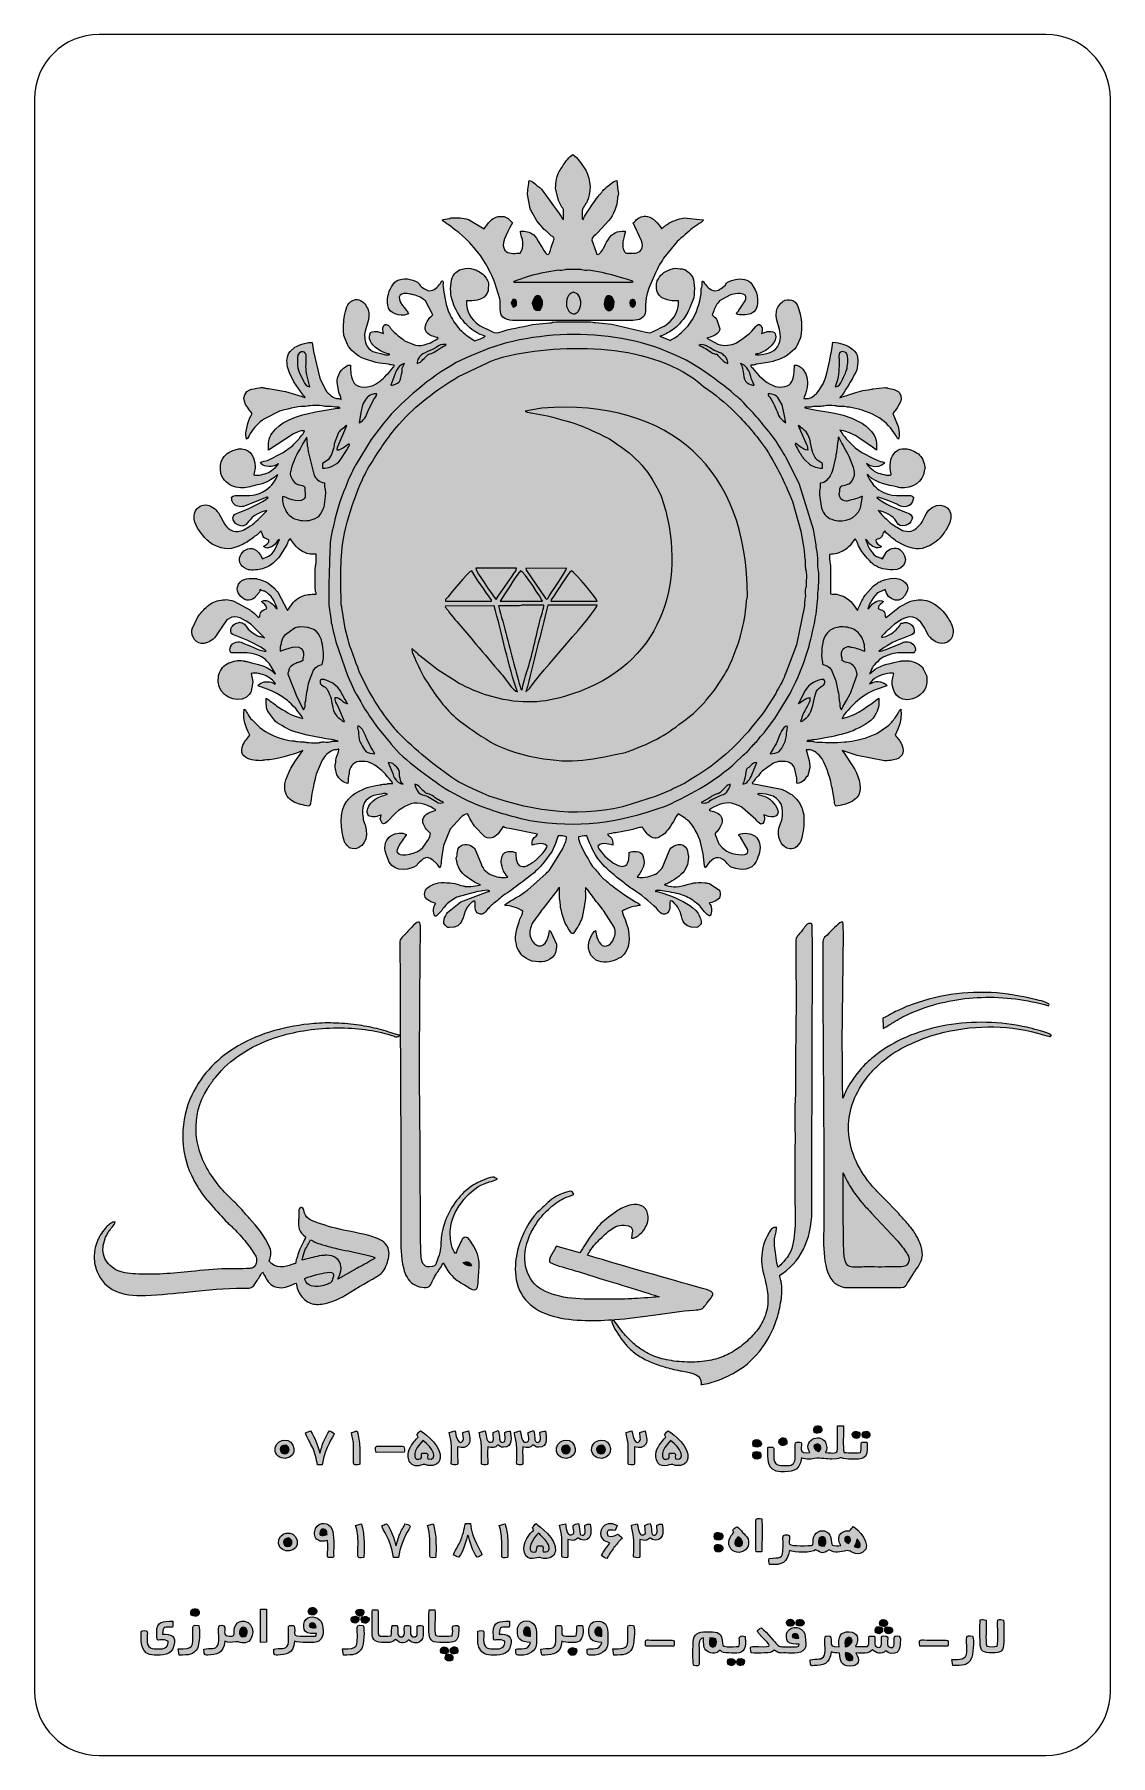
# Model space of a CAD drawing. Header units: millimetres. Extents: x -216.6 to -166.6, y -9 to 71.
import ezdxf

# ---------------------------------------------------------------- set-up
doc = ezdxf.new("R2010")
doc.units = ezdxf.units.MM
doc.header["$MEASUREMENT"] = 0
doc.layers.add('Layer 1', color=7, linetype='Continuous')

msp = doc.modelspace()

# ---------------------------------------------------------------- hatches: boundary and pattern name
at = {"layer": 'Layer 1', "true_color": 0x333333}
h = msp.add_hatch(color=250, dxfattribs=at)
edge = h.paths.add_edge_path()
edge.add_spline(control_points=[(-191.977, 62.788), (-191.977, 62.788), (-191.9739, 62.3974), (-191.9739, 62.3974), (-192.0493, 62.4263), (-192.0722, 62.5185), (-192.1173, 62.5828), (-192.2266, 62.7368), (-192.9649, 63.7857), (-193.0642, 63.8734), (-193.1343, 63.9353), (-193.1258, 63.902), (-193.1938, 63.9574), (-193.2994, 64.0434), (-193.4164, 64.1988), (-193.5689, 64.2093), (-193.596, 64.0544), (-193.6491, 63.7178), (-193.6491, 63.5558), (-193.6491, 63.5558), (-193.524, 62.9064), (-193.524, 62.9064), (-193.5008, 62.8421), (-193.4616, 62.7924), (-193.436, 62.7156), (-193.436, 62.7156), (-193.2158, 62.3389), (-193.2158, 62.3389), (-193.2158, 62.3389), (-192.8758, 61.9285), (-192.8758, 61.9285), (-192.8063, 61.8691), (-192.791, 61.8789), (-192.7206, 61.8071), (-192.6787, 61.7643), (-192.6386, 61.7186), (-192.5935, 61.6782), (-192.4644, 61.5627), (-192.3538, 61.5942), (-192.4467, 61.3827), (-192.6392, 60.9443), (-192.5963, 60.6823), (-192.7528, 60.7907), (-192.8877, 60.8841), (-193.2453, 61.5975), (-193.3587, 61.6809), (-193.57, 61.8364), (-193.7213, 61.8572), (-193.9726, 61.8448), (-193.9888, 61.6443), (-193.8656, 61.5393), (-193.8656, 61.3388), (-193.8656, 61.0917), (-193.857, 61.0325), (-193.9862, 60.8336), (-194.1967, 60.8268), (-194.4557, 60.7843), (-194.6435, 60.9053), (-194.7071, 60.9463), (-194.6924, 60.9471), (-194.7541, 61.0715), (-194.8747, 61.3146), (-194.4722, 62.0165), (-194.352, 62.2422), (-194.438, 62.3566), (-194.6327, 62.5406), (-194.7896, 62.5406), (-195.1557, 62.5406), (-195.2216, 62.4777), (-195.4593, 62.2421), (-195.4593, 62.2421), (-195.6641, 61.9613), (-195.6641, 61.9613), (-195.6641, 61.9613), (-196.3868, 62.3909), (-196.3868, 62.3909), (-196.6913, 62.4897), (-196.8544, 62.4665), (-197.1997, 62.4665), (-197.2923, 62.4665), (-197.1908, 62.4528), (-197.2916, 62.4358), (-197.3779, 62.4214), (-197.5495, 62.4117), (-197.6152, 62.3614), (-197.5768, 62.3031), (-197.3909, 62.1974), (-197.3363, 62.1629), (-197.2044, 62.0808), (-197.0179, 61.904), (-196.9511, 61.8634), (-196.8858, 61.8238), (-196.9139, 61.859), (-196.8462, 61.7977), (-196.297, 61.2981), (-196.3443, 61.3384), (-195.8367, 60.716), (-195.8367, 60.716), (-195.6067, 60.3486), (-195.6067, 60.3486), (-195.4387, 60.0603), (-195.2843, 59.7685), (-195.16, 59.451), (-195.16, 59.451), (-194.9268, 58.7092), (-194.9268, 58.7092), (-194.8791, 58.5134), (-195.0515, 57.9518), (-194.6748, 57.7784), (-194.5416, 57.7171), (-194.3933, 57.7031), (-194.235, 57.7034), (-194.235, 57.7034), (-188.8816, 57.7035), (-188.8816, 57.7035), (-188.5428, 57.7034), (-188.2917, 57.725), (-188.1885, 58.024), (-188.0999, 58.2804), (-188.2662, 58.4934), (-188.0048, 59.1992), (-188.0048, 59.1992), (-187.7029, 59.9224), (-187.7029, 59.9224), (-187.5889, 60.153), (-187.4688, 60.3809), (-187.3271, 60.5914), (-187.3271, 60.5914), (-186.7643, 61.2892), (-186.7643, 61.2892), (-186.5833, 61.4878), (-186.2696, 61.7306), (-186.0595, 61.9282), (-185.9244, 62.0635), (-185.5755, 62.2367), (-185.4641, 62.3614), (-185.5003, 62.3914), (-185.4643, 62.3679), (-185.5149, 62.3859), (-185.5149, 62.3859), (-186.3644, 62.4665), (-186.3644, 62.4665), (-186.5075, 62.4665), (-186.8443, 62.3443), (-186.9543, 62.2864), (-187.3349, 62.0859), (-187.2569, 62.0744), (-187.4099, 61.9652), (-187.413, 61.9705), (-187.4174, 61.9847), (-187.419, 61.9811), (-187.5802, 62.1951), (-187.7954, 62.4858), (-188.0735, 62.5406), (-188.2825, 62.5651), (-188.4573, 62.5107), (-188.5938, 62.3723), (-188.6456, 62.3196), (-188.6786, 62.2856), (-188.7395, 62.2334), (-188.7395, 62.2334), (-188.3465, 61.4103), (-188.3465, 61.4103), (-188.3465, 61.4103), (-188.3154, 61.2911), (-188.3154, 61.2911), (-188.2815, 61.1779), (-188.3219, 60.9836), (-188.4309, 60.9112), (-188.6129, 60.7905), (-188.8403, 60.8315), (-189.0522, 60.8315), (-189.1257, 60.8315), (-189.1459, 60.9109), (-189.1842, 60.9914), (-189.3144, 61.2656), (-189.0973, 61.7324), (-189.111, 61.8487), (-189.5221, 61.8487), (-189.6729, 61.8052), (-189.9079, 61.4481), (-190.0279, 61.2658), (-190.0203, 61.2409), (-190.1172, 61.0576), (-190.1581, 60.9854), (-190.3134, 60.7261), (-190.4069, 60.7722), (-190.4846, 60.8363), (-190.4248, 60.7737), (-190.4581, 60.8751), (-190.4581, 60.8751), (-190.6591, 61.4372), (-190.6591, 61.4372), (-190.6932, 61.5745), (-190.5183, 61.6509), (-190.401, 61.7693), (-190.401, 61.7693), (-189.8635, 62.3422), (-189.8635, 62.3422), (-189.6652, 62.594), (-189.4701, 63.046), (-189.468, 63.365), (-189.4667, 63.5829), (-189.3814, 63.4897), (-189.4573, 63.7644), (-189.4573, 63.7644), (-189.5046, 64.2098), (-189.5046, 64.2098), (-189.7121, 64.177), (-189.8259, 64.0078), (-189.8965, 63.9529), (-189.9931, 63.8779), (-190.0272, 63.8672), (-190.1155, 63.7662), (-190.1659, 63.7085), (-190.1494, 63.7034), (-190.2051, 63.6425), (-190.2414, 63.6029), (-190.2751, 63.5757), (-190.313, 63.537), (-190.371, 63.4777), (-190.9408, 62.663), (-190.998, 62.537), (-191.0194, 62.4897), (-191.0366, 62.4397), (-191.0645, 62.3939), (-191.108, 62.4378), (-191.1045, 62.3453), (-191.1045, 62.5107), (-191.1045, 62.9406), (-191.1416, 62.8217), (-190.9323, 63.1347), (-190.9262, 63.1443), (-190.912, 63.1702), (-190.9092, 63.1757), (-190.6616, 63.6489), (-190.7061, 64.2217), (-190.9425, 64.6895), (-190.9425, 64.6895), (-191.2387, 65.1017), (-191.2387, 65.1017), (-191.2963, 65.1875), (-191.448, 65.3761), (-191.5476, 65.4114), (-191.6969, 65.3287), (-191.8984, 65.0705), (-191.9898, 64.9142), (-192.1477, 64.6445), (-192.2125, 64.6266), (-192.2968, 64.2771), (-192.3349, 64.1191), (-192.3396, 64.0149), (-192.3407, 63.8543), (-192.3407, 63.8543), (-192.2162, 63.273), (-192.2162, 63.273), (-192.2162, 63.273), (-192.0481, 62.9734), (-192.0481, 62.9734), (-191.9825, 62.8669), (-191.977, 62.9401), (-191.977, 62.788)], knot_values=[0, 0, 0, 0, 0.0114943, 0.0114943, 0.0114943, 0.0229885, 0.0229885, 0.0229885, 0.0344828, 0.0344828, 0.0344828, 0.045977, 0.045977, 0.045977, 0.0574713, 0.0574713, 0.0574713, 0.0689655, 0.0689655, 0.0689655, 0.0804598, 0.0804598, 0.0804598, 0.091954, 0.091954, 0.091954, 0.1034483, 0.1034483, 0.1034483, 0.1149425, 0.1149425, 0.1149425, 0.1264368, 0.1264368, 0.1264368, 0.137931, 0.137931, 0.137931, 0.1494253, 0.1494253, 0.1494253, 0.1609195, 0.1609195, 0.1609195, 0.1724138, 0.1724138, 0.1724138, 0.183908, 0.183908, 0.183908, 0.1954023, 0.1954023, 0.1954023, 0.2068966, 0.2068966, 0.2068966, 0.2183908, 0.2183908, 0.2183908, 0.2298851, 0.2298851, 0.2298851, 0.2413793, 0.2413793, 0.2413793, 0.2528736, 0.2528736, 0.2528736, 0.2643678, 0.2643678, 0.2643678, 0.2758621, 0.2758621, 0.2758621, 0.2873563, 0.2873563, 0.2873563, 0.2988506, 0.2988506, 0.2988506, 0.3103448, 0.3103448, 0.3103448, 0.3218391, 0.3218391, 0.3218391, 0.3333333, 0.3333333, 0.3333333, 0.3448276, 0.3448276, 0.3448276, 0.3563218, 0.3563218, 0.3563218, 0.3678161, 0.3678161, 0.3678161, 0.3793103, 0.3793103, 0.3793103, 0.3908046, 0.3908046, 0.3908046, 0.4022989, 0.4022989, 0.4022989, 0.4137931, 0.4137931, 0.4137931, 0.4252874, 0.4252874, 0.4252874, 0.4367816, 0.4367816, 0.4367816, 0.4482759, 0.4482759, 0.4482759, 0.4597701, 0.4597701, 0.4597701, 0.4712644, 0.4712644, 0.4712644, 0.4827586, 0.4827586, 0.4827586, 0.4942529, 0.4942529, 0.4942529, 0.5057471, 0.5057471, 0.5057471, 0.5172414, 0.5172414, 0.5172414, 0.5287356, 0.5287356, 0.5287356, 0.5402299, 0.5402299, 0.5402299, 0.5517241, 0.5517241, 0.5517241, 0.5632184, 0.5632184, 0.5632184, 0.5747126, 0.5747126, 0.5747126, 0.5862069, 0.5862069, 0.5862069, 0.5977011, 0.5977011, 0.5977011, 0.6091954, 0.6091954, 0.6091954, 0.6206897, 0.6206897, 0.6206897, 0.6321839, 0.6321839, 0.6321839, 0.6436782, 0.6436782, 0.6436782, 0.6551724, 0.6551724, 0.6551724, 0.6666667, 0.6666667, 0.6666667, 0.6781609, 0.6781609, 0.6781609, 0.6896552, 0.6896552, 0.6896552, 0.7011494, 0.7011494, 0.7011494, 0.7126437, 0.7126437, 0.7126437, 0.7241379, 0.7241379, 0.7241379, 0.7356322, 0.7356322, 0.7356322, 0.7471264, 0.7471264, 0.7471264, 0.7586207, 0.7586207, 0.7586207, 0.7701149, 0.7701149, 0.7701149, 0.7816092, 0.7816092, 0.7816092, 0.7931034, 0.7931034, 0.7931034, 0.8045977, 0.8045977, 0.8045977, 0.816092, 0.816092, 0.816092, 0.8275862, 0.8275862, 0.8275862, 0.8390805, 0.8390805, 0.8390805, 0.8505747, 0.8505747, 0.8505747, 0.862069, 0.862069, 0.862069, 0.8735632, 0.8735632, 0.8735632, 0.8850575, 0.8850575, 0.8850575, 0.8965517, 0.8965517, 0.8965517, 0.908046, 0.908046, 0.908046, 0.9195402, 0.9195402, 0.9195402, 0.9310345, 0.9310345, 0.9310345, 0.9425287, 0.9425287, 0.9425287, 0.954023, 0.954023, 0.954023, 0.9655172, 0.9655172, 0.9655172, 0.9770115, 0.9770115, 0.9770115, 0.9885057, 0.9885057, 0.9885057, 1, 1, 1, 1], degree=3, periodic=1)
h = msp.add_hatch(color=250, dxfattribs=at)
edge = h.paths.add_edge_path()
edge.add_spline(control_points=[(-178.3547, 55.4122), (-178.2871, 55.6898), (-178.2351, 56.0597), (-178.4567, 56.2776), (-178.6704, 56.4877), (-178.7377, 56.5098), (-178.9957, 56.5949), (-179.1633, 56.6502), (-179.268, 56.6861), (-179.4585, 56.6861), (-179.5608, 56.0872), (-179.6316, 55.6183), (-179.8042, 55.0341), (-179.899, 54.7134), (-180.2199, 54.1522), (-180.5929, 54.0758), (-180.6597, 54.0621), (-180.7389, 54.0666), (-180.807, 54.076), (-180.811, 54.1462), (-180.3979, 54.8953), (-180.8512, 55.4397), (-180.9493, 55.5575), (-181.0991, 55.6355), (-181.2504, 55.6297), (-181.247, 55.3839), (-181.2607, 54.9907), (-181.4247, 54.7769), (-181.584, 54.5693), (-182.0025, 54.5738), (-182.2319, 54.672), (-182.6174, 54.837), (-182.9539, 55.1486), (-183.2022, 55.4987), (-183.2537, 55.5713), (-183.2878, 55.5426), (-183.2782, 55.6276), (-183.2255, 55.6332), (-183.1711, 55.6278), (-183.1226, 55.6354), (-183.0103, 55.6528), (-183.0938, 55.6601), (-182.992, 55.6704), (-182.992, 55.6704), (-182.3847, 55.7563), (-182.3847, 55.7563), (-182.2049, 55.7992), (-182.0569, 55.8677), (-181.887, 55.9228), (-181.6665, 55.9943), (-181.2224, 56.3186), (-181.1143, 56.5552), (-181.1143, 56.5552), (-180.9748, 56.8703), (-180.9748, 56.8703), (-180.8889, 57.1019), (-180.9067, 57.7502), (-180.9836, 58.0097), (-181.0587, 58.2629), (-181.1042, 58.5761), (-181.3764, 58.6475), (-181.5251, 58.6865), (-181.6414, 58.6816), (-181.7685, 58.5944), (-181.9142, 58.4945), (-182.0563, 58.29), (-182.0835, 58.1316), (-182.1677, 57.642), (-181.7863, 57.2636), (-181.9317, 56.7188), (-182.0272, 56.3609), (-182.3116, 56.1767), (-182.6747, 56.1423), (-182.791, 56.1312), (-182.9897, 56.0628), (-183.0678, 56.1254), (-182.988, 56.1692), (-182.9407, 56.1267), (-182.6915, 56.2537), (-182.4562, 56.3737), (-182.4141, 56.4284), (-182.2647, 56.5981), (-182.1258, 56.7557), (-182.059, 56.985), (-182.1804, 57.1403), (-182.2307, 57.1859), (-182.4391, 57.2007), (-182.494, 57.188), (-182.494, 57.188), (-182.7773, 57.0918), (-182.7773, 57.0918), (-182.7745, 57.1246), (-182.6746, 57.3241), (-182.8062, 57.4732), (-182.8853, 57.5628), (-182.9822, 57.4999), (-183.0425, 57.4163), (-183.2491, 57.13), (-183.6474, 56.8389), (-183.9354, 56.6695), (-184.2092, 56.5276), (-184.5133, 56.5097), (-184.8038, 56.6032), (-184.8038, 56.6032), (-185.3212, 56.8716), (-185.3212, 56.8716), (-185.3212, 56.8716), (-185.1085, 56.9449), (-185.1085, 56.9449), (-184.931, 57.011), (-184.746, 57.1102), (-184.7068, 57.3112), (-184.7068, 57.3112), (-184.8301, 57.692), (-184.8301, 57.692), (-184.8632, 57.7587), (-184.9843, 57.9108), (-185.0674, 57.9597), (-185.0674, 57.9597), (-184.9947, 58.1572), (-184.9947, 58.1572), (-184.9437, 58.3183), (-184.8391, 58.4939), (-184.7231, 58.6081), (-184.7231, 58.6081), (-184.2478, 58.8813), (-184.2478, 58.8813), (-184.0794, 58.9353), (-183.6568, 59.0148), (-183.5396, 58.8701), (-183.3928, 58.6889), (-183.7273, 58.3391), (-183.8285, 58.1818), (-183.8872, 58.0777), (-183.808, 58.2049), (-183.8506, 58.14), (-183.8843, 58.0887), (-183.9264, 58.0805), (-183.9422, 58.0178), (-183.7952, 57.9148), (-183.4289, 57.9582), (-183.2763, 58.0162), (-182.8472, 58.1791), (-182.932, 58.8474), (-183.0487, 59.0875), (-183.0487, 59.0875), (-183.2184, 59.3874), (-183.2184, 59.3874), (-183.3529, 59.6243), (-183.7441, 59.669), (-183.9846, 59.6121), (-184.5633, 59.4751), (-184.31, 59.4011), (-184.5857, 59.2358), (-184.6684, 59.1862), (-184.747, 59.1117), (-184.8503, 59.0906), (-185.0856, 59.0423), (-185.2986, 59.25), (-185.4187, 59.4272), (-185.5667, 59.6454), (-185.5263, 59.4942), (-185.54, 59.3117), (-185.5498, 59.1815), (-185.5789, 59.2683), (-185.5769, 59.0776), (-185.5732, 58.7346), (-185.777, 58.1221), (-185.9156, 57.8631), (-186.0632, 57.5876), (-186.1788, 57.4542), (-186.4092, 57.2229), (-186.5534, 57.078), (-186.5965, 57.0367), (-186.7815, 56.9168), (-186.861, 56.8652), (-186.9354, 56.8451), (-187.0046, 56.7635), (-187.0046, 56.7635), (-187.5027, 56.9652), (-187.5027, 56.9652), (-187.3002, 57.0412), (-187.1098, 57.1167), (-186.9294, 57.2499), (-186.5871, 57.5026), (-186.6539, 57.4867), (-186.4219, 57.7483), (-186.3344, 57.847), (-186.158, 58.156), (-186.1055, 58.2817), (-186.0856, 58.3292), (-186.089, 58.3367), (-186.0723, 58.3804), (-186.0723, 58.3804), (-185.9484, 58.6782), (-185.9484, 58.6782), (-185.8798, 58.8865), (-185.8725, 59.476), (-185.9685, 59.6918), (-186.0399, 59.8525), (-186.2242, 60.038), (-186.4176, 60.0882), (-186.4924, 60.1077), (-186.4831, 60.0979), (-186.5555, 60.106), (-186.7197, 60.1245), (-186.7603, 60.1553), (-187.0203, 60.0671), (-187.3242, 59.9641), (-187.4833, 59.8105), (-187.6205, 59.5461), (-187.6979, 59.3819), (-187.6619, 59.0083), (-187.5226, 58.8579), (-187.4002, 58.7258), (-187.1853, 58.6735), (-187.0264, 58.6301), (-186.9142, 58.5995), (-186.7548, 58.6141), (-186.6322, 58.6141), (-186.6237, 58.2143), (-186.7438, 57.9344), (-187.0174, 57.6605), (-187.276, 57.4015), (-187.5204, 57.3474), (-187.8348, 57.176), (-187.9617, 57.1069), (-188.0036, 57.13), (-188.1505, 57.1643), (-188.1505, 57.1643), (-189.7334, 57.5226), (-189.7334, 57.5226), (-189.7334, 57.5226), (-190.3309, 57.5962), (-190.3309, 57.5962), (-190.6131, 57.5985), (-190.5655, 57.6299), (-190.7142, 57.6337), (-190.9583, 57.6399), (-192.2946, 57.6549), (-192.4426, 57.628), (-192.5356, 57.6111), (-192.4674, 57.5951), (-192.6125, 57.5938), (-192.6125, 57.5938), (-193.4168, 57.5101), (-193.4168, 57.5101), (-193.9775, 57.3887), (-194.4418, 57.3254), (-194.9874, 57.143), (-195.1736, 57.0808), (-195.2241, 57.1649), (-195.3716, 57.2184), (-195.3716, 57.2184), (-195.8785, 57.4755), (-195.8785, 57.4755), (-196.3023, 57.7864), (-196.4954, 58.0981), (-196.4844, 58.6141), (-196.1733, 58.6141), (-195.7821, 58.6284), (-195.5842, 58.8703), (-195.4646, 59.0165), (-195.4682, 59.1458), (-195.4666, 59.333), (-195.4652, 59.4965), (-195.4575, 59.4994), (-195.5626, 59.6654), (-195.6876, 59.8629), (-195.9088, 60.0101), (-196.1295, 60.0777), (-196.3619, 60.1488), (-196.4566, 60.1363), (-196.6807, 60.0932), (-196.8509, 60.055), (-197.0184, 59.9197), (-197.1051, 59.7729), (-197.2172, 59.5828), (-197.2536, 59.0569), (-197.1884, 58.8102), (-197.071, 58.3652), (-197.0158, 58.2255), (-196.7277, 57.7965), (-196.6804, 57.7303), (-196.6483, 57.7281), (-196.601, 57.6486), (-196.5049, 57.4869), (-196.1596, 57.2162), (-195.9893, 57.1267), (-195.7672, 57.0098), (-195.675, 56.9942), (-195.6139, 56.9652), (-195.6985, 56.8752), (-195.9681, 56.8175), (-196.0907, 56.7602), (-196.0907, 56.7602), (-196.5018, 57.0249), (-196.5018, 57.0249), (-196.6584, 57.1326), (-196.9596, 57.4515), (-197.0654, 57.6332), (-197.2884, 58.0126), (-197.2907, 58.0265), (-197.4294, 58.4402), (-197.4294, 58.4402), (-197.5415, 59.0123), (-197.5415, 59.0123), (-197.5492, 59.2307), (-197.5574, 59.1537), (-197.575, 59.2928), (-197.5868, 59.3859), (-197.5262, 59.6889), (-197.6732, 59.4677), (-197.7689, 59.3235), (-197.9295, 59.1348), (-198.118, 59.0919), (-198.2986, 59.0507), (-198.4152, 59.1615), (-198.5045, 59.2204), (-198.7919, 59.4098), (-198.5486, 59.4165), (-198.98, 59.5736), (-199.2863, 59.6851), (-199.7326, 59.6681), (-199.9129, 59.3593), (-200.0795, 59.0737), (-200.0548, 59.1093), (-200.1313, 58.829), (-200.1787, 58.6552), (-200.1621, 58.4099), (-200.1003, 58.2687), (-199.9549, 57.9365), (-199.3664, 57.8834), (-199.1744, 58.0178), (-199.2068, 58.1467), (-199.7881, 58.6555), (-199.5667, 58.8814), (-199.4578, 58.9924), (-199.1797, 58.9512), (-199.0616, 58.9195), (-198.7731, 58.8419), (-198.6257, 58.8359), (-198.3937, 58.6077), (-198.3937, 58.6077), (-198.0492, 57.9597), (-198.0492, 57.9597), (-198.2247, 57.8565), (-198.4537, 57.4723), (-198.4053, 57.2929), (-198.3078, 56.9322), (-197.8967, 56.9687), (-197.7955, 56.8716), (-198.046, 56.6894), (-198.5615, 56.4664), (-198.8453, 56.5569), (-198.8453, 56.5569), (-199.2797, 56.7176), (-199.2797, 56.7176), (-199.4582, 56.8084), (-199.8653, 57.153), (-199.9822, 57.2963), (-200.0145, 57.3359), (-200.1846, 57.6449), (-200.3195, 57.4609), (-200.4262, 57.3154), (-200.3482, 57.1984), (-200.3393, 57.0918), (-200.3393, 57.0918), (-200.6226, 57.188), (-200.6226, 57.188), (-200.6793, 57.2011), (-200.8839, 57.1878), (-200.9362, 57.1403), (-201.0164, 56.9913), (-201.0137, 56.913), (-200.9481, 56.7391), (-200.8522, 56.4847), (-200.4071, 56.2024), (-200.1236, 56.1443), (-200.0539, 56.1301), (-200.1069, 56.1573), (-200.0488, 56.1254), (-200.1082, 56.0778), (-200.2338, 56.1027), (-200.3051, 56.1243), (-200.7318, 56.2437), (-201.0027, 56.2123), (-201.1644, 56.6297), (-201.214, 56.7576), (-201.2373, 57.0503), (-201.1948, 57.203), (-201.1948, 57.203), (-201.0567, 57.6832), (-201.0567, 57.6832), (-201.0369, 57.7411), (-200.9969, 58.0356), (-201.0525, 58.1932), (-201.1378, 58.3954), (-201.2532, 58.6005), (-201.484, 58.6537), (-201.6048, 58.6816), (-201.5447, 58.6954), (-201.6374, 58.6732), (-202.0009, 58.5858), (-202.0681, 58.3258), (-202.1383, 57.9945), (-202.1822, 57.7869), (-202.2045, 57.4592), (-202.1962, 57.2425), (-202.1962, 57.2425), (-202.1764, 57.0046), (-202.1764, 57.0046), (-202.1764, 57.0046), (-202.0161, 56.5831), (-202.0161, 56.5831), (-201.9126, 56.3558), (-201.5429, 56.0318), (-201.2714, 55.9374), (-201.2714, 55.9374), (-200.6937, 55.7473), (-200.6937, 55.7473), (-200.479, 55.6915), (-200.2572, 55.6933), (-200.1074, 55.6683), (-200.0224, 55.6541), (-200.0973, 55.6465), (-199.9734, 55.633), (-199.9301, 55.6283), (-199.8861, 55.6327), (-199.8384, 55.6276), (-199.829, 55.5442), (-199.8754, 55.5598), (-199.923, 55.4852), (-200.013, 55.3441), (-200.3694, 54.9749), (-200.4814, 54.8946), (-200.4814, 54.8946), (-200.714, 54.7415), (-200.714, 54.7415), (-200.9503, 54.5763), (-201.5267, 54.5327), (-201.7009, 54.7893), (-201.9403, 55.2116), (-201.8366, 55.4749), (-201.8797, 55.6311), (-201.9949, 55.6338), (-201.9923, 55.6181), (-202.1008, 55.553), (-202.3921, 55.3781), (-202.5344, 55.0003), (-202.4817, 54.7313), (-202.4817, 54.7313), (-202.4075, 54.3648), (-202.4075, 54.3648), (-202.3808, 54.2526), (-202.2949, 54.1455), (-202.3106, 54.0353), (-202.474, 54.1166), (-202.5109, 54.0059), (-202.7667, 54.1942), (-202.8617, 54.2642), (-202.9744, 54.3717), (-203.0355, 54.4755), (-203.0355, 54.4755), (-203.2962, 55.0216), (-203.2962, 55.0216), (-203.2962, 55.0216), (-203.5867, 56.2537), (-203.5867, 56.2537), (-203.5867, 56.2537), (-203.6532, 56.6775), (-203.6532, 56.6775), (-203.8262, 56.7096), (-204.3141, 56.5648), (-204.4537, 56.4559), (-204.4537, 56.4559), (-204.6815, 56.2566), (-204.6815, 56.2566), (-204.8426, 56.0926), (-204.8457, 55.7634), (-204.7947, 55.5488), (-204.6752, 55.0453), (-204.3647, 54.6444), (-204.0751, 54.2311), (-204.0107, 54.1378), (-203.96, 54.1514), (-203.9956, 54.1014), (-204.0226, 54.1522), (-204.0613, 54.1403), (-204.1235, 54.1614), (-204.1235, 54.1614), (-204.8981, 54.3993), (-204.8981, 54.3993), (-204.8981, 54.3993), (-205.6897, 54.5417), (-205.6897, 54.5417), (-205.9128, 54.5492), (-205.885, 54.6235), (-206.2324, 54.55), (-206.3843, 54.5178), (-206.5656, 54.5167), (-206.6837, 54.3986), (-207.0774, 54.0049), (-206.5309, 53.5347), (-206.4479, 53.382), (-206.4999, 53.2535), (-206.5999, 53.1188), (-206.6477, 52.9189), (-206.6477, 52.9189), (-206.7183, 52.56), (-206.7183, 52.56), (-206.7571, 52.3993), (-206.7293, 52.3467), (-206.698, 52.1807), (-206.612, 52.2284), (-206.5827, 52.3693), (-206.529, 52.449), (-206.3477, 52.7185), (-206.1558, 52.9602), (-205.8622, 53.1278), (-205.8622, 53.1278), (-205.1729, 53.4842), (-205.1729, 53.4842), (-204.9462, 53.5487), (-204.3025, 53.7094), (-204.0677, 53.7063), (-203.8763, 53.7037), (-203.8861, 53.7308), (-203.748, 53.7416), (-203.6099, 53.7525), (-203.3222, 53.7648), (-203.1879, 53.7281), (-203.0442, 53.6888), (-202.795, 53.7242), (-202.6588, 53.6848), (-202.5832, 53.6629), (-202.4043, 53.704), (-202.3473, 53.638), (-202.4015, 53.6229), (-202.4333, 53.6339), (-202.4882, 53.6277), (-202.4882, 53.6277), (-203.4957, 53.4542), (-203.4957, 53.4542), (-203.4957, 53.4542), (-203.8909, 53.3629), (-203.8909, 53.3629), (-204.4541, 53.2346), (-205.1665, 52.9644), (-205.505, 52.4701), (-205.6987, 52.1873), (-205.6815, 52.0201), (-205.6883, 51.6721), (-205.6883, 51.6721), (-204.5246, 52.4343), (-204.5246, 52.4343), (-204.5246, 52.4343), (-204.3, 52.5232), (-204.3, 52.5232), (-204.2057, 52.5636), (-204.1395, 52.5795), (-204.0142, 52.5795), (-204.0287, 52.4562), (-204.1065, 52.4145), (-204.2009, 52.2999), (-204.2731, 52.2121), (-204.1704, 52.2862), (-204.3924, 52.0646), (-204.4722, 51.9849), (-204.5361, 51.9158), (-204.6155, 51.8397), (-204.6155, 51.8397), (-204.9971, 51.5572), (-204.9971, 51.5572), (-204.9971, 51.5572), (-205.7296, 51.1996), (-205.7296, 51.1996), (-205.8137, 51.1684), (-205.9878, 51.1432), (-206.0509, 51.0998), (-206.0051, 50.9516), (-205.6154, 50.8086), (-205.2883, 50.9972), (-205.2467, 51.0256), (-205.2639, 51.0232), (-205.2179, 51.053), (-205.2426, 50.9662), (-205.4631, 50.7762), (-205.5429, 50.7221), (-205.7134, 50.6063), (-205.9735, 50.5212), (-206.1788, 50.5057), (-206.4375, 50.4863), (-206.3615, 50.5645), (-206.3541, 50.5938), (-206.3181, 50.7374), (-206.2784, 50.9005), (-206.3106, 51.0524), (-206.3253, 51.1217), (-206.3228, 51.0607), (-206.3373, 51.1484), (-206.4159, 51.6213), (-206.8048, 51.8408), (-207.2353, 51.6915), (-207.5373, 51.5868), (-207.6982, 51.5032), (-207.8591, 51.1794), (-207.9173, 51.0624), (-207.9348, 50.7414), (-207.8902, 50.5834), (-207.8383, 50.3996), (-207.761, 50.3119), (-207.6419, 50.1915), (-207.4434, 49.9908), (-207.1717, 49.9248), (-206.8825, 49.9236), (-206.6782, 49.9227), (-206.4057, 50.0121), (-206.1974, 50.06), (-205.931, 50.1211), (-205.9, 50.1316), (-205.6797, 50.24), (-205.4205, 50.3675), (-205.2932, 50.5272), (-205.2504, 50.5372), (-205.358, 50.2388), (-205.5236, 50.0109), (-205.7861, 49.835), (-206.2293, 49.5382), (-206.5749, 49.5575), (-207.0964, 49.5609), (-207.3605, 49.5626), (-207.2457, 49.5726), (-207.3969, 49.4845), (-207.3965, 49.3838), (-207.3775, 49.279), (-207.3247, 49.2086), (-207.2256, 49.0765), (-207.018, 49.0192), (-206.8462, 49.0584), (-206.8462, 49.0584), (-205.7895, 49.472), (-205.7895, 49.472), (-205.7444, 49.4854), (-205.7687, 49.5056), (-205.6916, 49.4788), (-205.9, 49.2557), (-206.8151, 48.861), (-207.1651, 48.7336), (-207.4617, 48.6257), (-207.3654, 48.2538), (-206.9733, 48.1531), (-206.8982, 48.1338), (-206.8665, 48.1498), (-206.7818, 48.1844), (-206.6305, 48.2527), (-206.5245, 48.5938), (-206.0586, 48.7776), (-205.8752, 48.85), (-205.8625, 48.8213), (-205.7646, 48.8693), (-205.7751, 48.8115), (-206.3137, 48.3005), (-206.4051, 48.2358), (-206.5556, 48.1328), (-206.7851, 47.9676), (-206.9663, 47.923), (-207.3288, 47.8337), (-207.4858, 47.966), (-207.7148, 48.2205), (-207.7148, 48.2205), (-208.0111, 48.7564), (-208.0111, 48.7564), (-208.1545, 48.9411), (-208.3631, 49.1288), (-208.6107, 49.1282), (-208.8424, 49.1277), (-209.0503, 48.9697), (-209.1233, 48.7327), (-209.2209, 48.4155), (-208.9443, 47.9335), (-208.7303, 47.7172), (-208.7303, 47.7172), (-208.6565, 47.6178), (-208.6565, 47.6178), (-208.6015, 47.5377), (-208.3601, 47.3326), (-208.2665, 47.2872), (-207.6689, 46.9967), (-207.438, 47.0435), (-206.862, 47.3046), (-206.6519, 47.4063), (-206.4883, 47.5243), (-206.3136, 47.672), (-206.2636, 47.7143), (-206.2628, 47.7008), (-206.2124, 47.7419), (-206.1444, 47.7975), (-206.0927, 47.866), (-206.0299, 47.9216), (-205.9437, 47.7592), (-205.9933, 47.6167), (-205.7827, 47.5519), (-205.7827, 47.5519), (-205.6503, 47.4953), (-205.6503, 47.4953), (-205.659, 47.3031), (-205.8077, 47.3009), (-205.908, 47.1967), (-205.908, 47.1967), (-205.8117, 47.1316), (-205.8117, 47.1316), (-205.6931, 47.0979), (-205.5687, 47.1649), (-205.4696, 47.2322), (-205.331, 47.3263), (-205.2848, 47.4733), (-205.175, 47.5243), (-205.175, 47.5243), (-205.3679, 47.0696), (-205.3679, 47.0696), (-205.5761, 46.7023), (-205.7858, 46.7191), (-205.9659, 46.6208), (-206.387, 47.6151), (-207.2758, 46.8527), (-206.9738, 46.3612), (-206.8964, 46.2353), (-206.6891, 46.1363), (-206.616, 46.1188), (-206.4513, 46.0793), (-206.1147, 46.1143), (-205.9751, 46.1616), (-205.9751, 46.1616), (-205.7534, 46.2367), (-205.7534, 46.2367), (-205.5264, 46.3326), (-205.3727, 46.5167), (-205.2022, 46.6889), (-205.2022, 46.6889), (-204.8301, 47.2745), (-204.8301, 47.2745), (-204.7709, 47.3822), (-204.8067, 47.4347), (-204.6861, 47.5532), (-204.575, 47.4768), (-204.507, 47.2386), (-204.2214, 47.0447), (-203.8647, 46.8026), (-203.7725, 46.8461), (-203.472, 46.8318), (-203.4627, 46.7212), (-203.4526, 46.4482), (-203.4762, 46.3502), (-203.4964, 46.2666), (-203.4896, 46.3695), (-203.5032, 46.2563), (-203.5242, 46.0806), (-203.5101, 45.3765), (-203.5052, 45.1689), (-203.5016, 45.0182), (-203.4678, 45.0895), (-203.4736, 44.9833), (-203.7, 44.9739), (-203.9485, 44.9779), (-204.1524, 44.8766), (-204.4981, 44.7047), (-204.6165, 44.4998), (-204.7928, 44.2203), (-204.7928, 44.2203), (-205.2496, 45.076), (-205.2496, 45.076), (-205.2625, 45.0916), (-205.2762, 45.1032), (-205.2923, 45.1192), (-205.353, 45.1794), (-205.3285, 45.1596), (-205.3745, 45.2257), (-205.3745, 45.2257), (-205.72, 45.5045), (-205.72, 45.5045), (-205.8221, 45.5669), (-206.1715, 45.704), (-206.3055, 45.7093), (-206.6965, 45.7248), (-207.0091, 45.7162), (-207.1277, 45.3044), (-207.1834, 45.1112), (-206.9702, 44.7641), (-206.6843, 44.7005), (-206.5709, 44.6753), (-206.4437, 44.7246), (-206.3538, 44.7875), (-206.3538, 44.7875), (-206.1204, 45.0518), (-206.1204, 45.0518), (-206.0813, 45.1229), (-206.0974, 45.0945), (-206.0787, 45.1979), (-205.8314, 45.0413), (-205.9284, 45.2386), (-205.5627, 44.8697), (-205.479, 44.7853), (-205.3031, 44.435), (-205.2852, 44.2934), (-205.3975, 44.3382), (-205.3384, 44.4164), (-205.5895, 44.5895), (-205.7454, 44.6971), (-205.8517, 44.7219), (-206.01, 44.6372), (-205.924, 44.5295), (-205.7655, 44.5005), (-205.7598, 44.3173), (-205.8235, 44.2604), (-205.9635, 44.2813), (-206.0586, 44.1145), (-206.098, 44.0455), (-206.0492, 43.9271), (-206.1293, 43.9026), (-206.1532, 43.8953), (-206.3497, 44.1059), (-206.4299, 44.1516), (-206.489, 44.1852), (-206.4776, 44.183), (-206.5234, 44.229), (-206.5234, 44.229), (-207.2939, 44.6595), (-207.2939, 44.6595), (-207.5729, 44.7512), (-207.6975, 44.7328), (-207.992, 44.6865), (-208.2036, 44.6533), (-208.4242, 44.5183), (-208.5748, 44.3668), (-208.7458, 44.1949), (-208.832, 44.1125), (-208.9671, 43.9274), (-208.9671, 43.9274), (-209.2247, 43.3721), (-209.2247, 43.3721), (-209.2389, 43.3201), (-209.2587, 43.3304), (-209.2504, 43.2315), (-209.2191, 42.8554), (-208.9282, 42.5858), (-208.5383, 42.7261), (-208.324, 42.8032), (-208.1533, 42.9413), (-208.0567, 43.1463), (-208.0567, 43.1463), (-207.6155, 43.7901), (-207.6155, 43.7901), (-207.6155, 43.7901), (-207.3828, 43.9138), (-207.3828, 43.9138), (-207.1226, 44.0214), (-206.5809, 43.672), (-206.3951, 43.4828), (-206.3951, 43.4828), (-205.8739, 42.9456), (-205.8739, 42.9456), (-206.1187, 43.0562), (-206.051, 42.9378), (-206.4483, 43.1984), (-206.5793, 43.2844), (-206.6737, 43.4171), (-206.763, 43.5425), (-206.8176, 43.6163), (-206.8749, 43.6403), (-206.9822, 43.6627), (-207.0746, 43.6819), (-207.0274, 43.6656), (-207.0874, 43.6495), (-207.2197, 43.6138), (-207.2306, 43.6324), (-207.3249, 43.5436), (-207.4316, 43.4431), (-207.5017, 43.1776), (-207.3351, 43.1009), (-207.3351, 43.1009), (-207.1026, 43.0107), (-207.1026, 43.0107), (-206.6897, 42.8705), (-206.2584, 42.6616), (-205.9124, 42.4312), (-205.8513, 42.3906), (-205.8256, 42.3898), (-205.7957, 42.3301), (-206.0092, 42.3151), (-206.464, 42.5506), (-206.6719, 42.6247), (-206.8936, 42.7038), (-207.0142, 42.8466), (-207.2699, 42.718), (-207.5075, 42.5986), (-207.5102, 42.3081), (-207.4248, 42.2606), (-207.1983, 42.2323), (-206.9035, 42.2669), (-206.6681, 42.2559), (-206.411, 42.2269), (-206.0138, 42.1204), (-205.8295, 41.9371), (-205.7615, 41.8695), (-205.7059, 41.8103), (-205.6382, 41.7443), (-205.6382, 41.7443), (-205.3596, 41.2789), (-205.3596, 41.2789), (-205.481, 41.2979), (-205.4825, 41.5883), (-206.4681, 41.7937), (-206.4681, 41.7937), (-206.6717, 41.8472), (-206.6717, 41.8472), (-206.7104, 41.8548), (-206.7316, 41.8519), (-206.7681, 41.8588), (-206.8579, 41.8758), (-206.762, 41.8681), (-206.8638, 41.8868), (-207.1004, 41.9302), (-207.3098, 41.8583), (-207.5246, 41.782), (-207.7581, 41.699), (-207.9112, 41.4694), (-207.9842, 41.2456), (-208.0206, 41.1339), (-208.014, 41.0235), (-208.0149, 40.9041), (-208.0195, 40.2949), (-207.2014, 39.8518), (-206.7102, 40.1996), (-206.6428, 40.2474), (-206.5137, 40.385), (-206.4865, 40.469), (-206.4865, 40.469), (-206.4134, 40.9051), (-206.4134, 40.9051), (-206.4134, 40.9051), (-206.4863, 41.2987), (-206.4863, 41.2987), (-206.2889, 41.3451), (-205.9841, 41.2634), (-205.7917, 41.1797), (-205.6794, 41.1308), (-205.4197, 40.9507), (-205.3586, 40.8075), (-205.5312, 40.8331), (-205.4711, 40.9256), (-205.7966, 40.9106), (-205.9257, 40.9046), (-206.0046, 40.8648), (-206.1081, 40.7914), (-206.1827, 40.7314), (-206.1411, 40.7896), (-206.1597, 40.7127), (-206.0338, 40.6386), (-205.5085, 40.5792), (-204.8047, 40.0393), (-204.6402, 39.9131), (-204.1823, 39.4305), (-204.0869, 39.1987), (-204.6771, 39.381), (-204.6872, 39.4012), (-205.2189, 39.7321), (-205.3949, 39.8446), (-205.6543, 40.0742), (-205.7988, 40.1443), (-205.789, 39.8751), (-205.8029, 39.7231), (-205.6901, 39.4949), (-205.6901, 39.4949), (-205.3515, 39.0656), (-205.3515, 39.0656), (-205.1797, 38.9146), (-204.7176, 38.665), (-204.4994, 38.6035), (-204.4994, 38.6035), (-203.8853, 38.4244), (-203.8853, 38.4244), (-203.8853, 38.4244), (-203.1571, 38.2792), (-203.1571, 38.2792), (-203.0146, 38.2427), (-202.523, 38.2065), (-202.4526, 38.1434), (-202.5213, 38.1434), (-202.5939, 38.1462), (-202.6619, 38.1453), (-202.7894, 38.1436), (-202.7378, 38.1316), (-202.8144, 38.1158), (-202.9194, 38.094), (-203.0812, 38.1174), (-203.1942, 38.1101), (-203.3594, 38.0996), (-203.1867, 38.0726), (-203.5343, 38.0739), (-204, 38.0756), (-203.8893, 38.1035), (-204.045, 38.1104), (-204.5777, 38.1341), (-204.2889, 38.1404), (-204.7279, 38.1846), (-205.0232, 38.2143), (-205.5554, 38.4346), (-205.8272, 38.5895), (-205.9977, 38.6867), (-206.3584, 39.0521), (-206.5158, 39.2025), (-206.6117, 39.2957), (-206.7122, 39.5782), (-206.8074, 39.6341), (-206.8884, 39.1141), (-206.7412, 38.8466), (-206.5572, 38.4306), (-206.6989, 38.2044), (-206.8114, 38.1664), (-206.9063, 37.8564), (-207.0115, 37.5124), (-206.7422, 37.3408), (-206.4552, 37.2754), (-205.8533, 37.1982), (-206.0523, 37.272), (-205.7751, 37.2736), (-205.4726, 37.2753), (-204.4676, 37.5223), (-204.084, 37.7116), (-204.4045, 37.2862), (-204.7179, 36.8584), (-204.872, 36.3498), (-204.9379, 36.132), (-204.9227, 36.2043), (-204.9237, 35.9775), (-204.9245, 35.8062), (-204.8975, 35.7209), (-204.8121, 35.5953), (-204.6604, 35.372), (-204.4422, 35.2778), (-204.1908, 35.2088), (-204.0536, 35.1729), (-203.9407, 35.131), (-203.7903, 35.131), (-203.7322, 35.2148), (-203.7291, 35.2633), (-203.7219, 35.3371), (-203.6966, 35.5982), (-203.5418, 36.3563), (-203.4616, 36.612), (-203.4616, 36.612), (-203.184, 37.2679), (-203.184, 37.2679), (-203.0523, 37.481), (-202.9167, 37.6166), (-202.6829, 37.7238), (-202.6114, 37.7524), (-202.5493, 37.7383), (-202.4743, 37.7544), (-202.402, 37.7699), (-202.4765, 37.7583), (-202.4173, 37.7774), (-202.4025, 37.6366), (-202.5513, 37.4478), (-202.56, 37.1719), (-202.564, 37.0464), (-202.6112, 37.0453), (-202.5842, 36.9274), (-202.5842, 36.9274), (-202.5041, 36.5794), (-202.5041, 36.5794), (-202.4317, 36.4197), (-202.1661, 36.1782), (-201.9896, 36.1836), (-201.9665, 36.2632), (-201.9799, 36.3426), (-201.9785, 36.4273), (-201.9762, 36.5765), (-201.9526, 36.5089), (-201.9422, 36.64), (-201.92, 36.9217), (-201.7723, 37.1707), (-201.467, 37.2013), (-201.0743, 37.2407), (-200.817, 37.1211), (-200.5189, 36.8605), (-200.5189, 36.8605), (-200.4238, 36.7882), (-200.4238, 36.7882), (-200.3824, 36.759), (-199.9503, 36.2812), (-199.9038, 36.183), (-199.958, 36.1821), (-200.0277, 36.1864), (-200.0792, 36.1824), (-200.1997, 36.1731), (-200.1123, 36.1667), (-200.2097, 36.1503), (-200.2653, 36.1409), (-200.3211, 36.1506), (-200.3764, 36.1449), (-200.4825, 36.1339), (-200.4048, 36.1306), (-200.5065, 36.1165), (-201.0358, 36.043), (-201.1806, 35.9675), (-201.6172, 35.7459), (-201.7589, 35.6739), (-201.9595, 35.4664), (-202.0527, 35.3464), (-202.4126, 34.8827), (-202.342, 34.0036), (-202.1449, 33.4673), (-202.1046, 33.3576), (-202.0629, 33.3421), (-201.995, 33.2726), (-201.8978, 33.1732), (-201.9487, 33.1913), (-201.7919, 33.1547), (-201.3518, 33.052), (-200.9613, 33.6448), (-201.1981, 34.2602), (-201.2449, 34.3818), (-201.2472, 34.3449), (-201.2777, 34.509), (-201.2887, 34.5682), (-201.2803, 34.61), (-201.293, 34.6636), (-201.3769, 35.0166), (-201.2723, 35.3867), (-200.9245, 35.5625), (-200.888, 35.581), (-200.8473, 35.6079), (-200.8094, 35.6216), (-200.8094, 35.6216), (-200.5484, 35.673), (-200.5484, 35.673), (-200.4157, 35.6779), (-200.2609, 35.7623), (-200.1571, 35.6907), (-200.3905, 35.5642), (-200.5439, 35.6407), (-200.8456, 35.3364), (-200.9761, 35.2049), (-200.9854, 35.2115), (-201.0647, 35.0186), (-201.1035, 34.9244), (-201.1292, 34.8796), (-201.0728, 34.7539), (-201.0274, 34.6529), (-201.1161, 34.7333), (-200.9843, 34.6657), (-200.8079, 34.5752), (-200.612, 34.6468), (-200.4486, 34.728), (-200.4559, 34.529), (-200.5276, 34.6458), (-200.4651, 34.4567), (-200.318, 34.0126), (-200.056, 34.6316), (-199.6397, 34.9195), (-199.2344, 35.1998), (-198.9492, 35.3696), (-198.419, 35.2105), (-198.3046, 35.1762), (-197.9822, 35.0092), (-197.9058, 34.9393), (-197.9591, 34.891), (-198.3642, 34.863), (-198.4802, 34.5884), (-198.5747, 34.3649), (-198.4455, 34.2124), (-198.3424, 34.0446), (-198.3424, 34.0446), (-198.1571, 33.8518), (-198.1571, 33.8518), (-198.1637, 33.797), (-198.2191, 33.6486), (-198.2442, 33.5839), (-198.2442, 33.5839), (-198.5152, 33.198), (-198.5152, 33.198), (-198.8106, 32.8992), (-199.4917, 32.7728), (-199.6548, 32.9251), (-199.7487, 33.0127), (-199.7237, 33.0562), (-199.6757, 33.1804), (-199.607, 33.3582), (-199.4491, 33.5587), (-199.342, 33.7055), (-199.2863, 33.7819), (-199.2919, 33.7159), (-199.284, 33.8022), (-199.6681, 34.0348), (-200.4896, 33.7149), (-200.221, 32.8948), (-200.221, 32.8948), (-200.0773, 32.5257), (-200.0773, 32.5257), (-199.8275, 32.0166), (-199.0114, 32.1849), (-198.8289, 32.3604), (-198.4605, 32.7148), (-198.3446, 32.9313), (-197.8861, 32.476), (-197.7981, 32.3886), (-197.7849, 32.3541), (-197.7251, 32.2566), (-197.6625, 32.3198), (-197.6488, 32.5897), (-197.6505, 32.6934), (-197.6505, 32.6934), (-197.5499, 33.2999), (-197.5499, 33.2999), (-197.5499, 33.2999), (-197.2419, 34.0564), (-197.2419, 34.0564), (-197.2419, 34.0564), (-196.7446, 34.6054), (-196.7446, 34.6054), (-196.6751, 34.6697), (-196.535, 34.7647), (-196.4319, 34.7623), (-196.3778, 34.6652), (-196.3432, 34.5633), (-196.287, 34.4798), (-196.287, 34.4798), (-196.1071, 34.1941), (-196.1071, 34.1941), (-196.1071, 34.1941), (-195.6241, 33.697), (-195.6241, 33.697), (-195.3276, 33.5726), (-195.1343, 33.6832), (-194.9445, 33.9343), (-194.9445, 33.9343), (-194.7859, 34.1823), (-194.7859, 34.1823), (-194.714, 34.1079), (-194.5204, 34.0918), (-194.4155, 34.0662), (-194.4155, 34.0662), (-193.1828, 33.8254), (-193.1828, 33.8254), (-193.228, 33.6656), (-193.4638, 33.7419), (-193.4274, 33.3112), (-193.3598, 33.3202), (-192.9341, 33.5029), (-192.7386, 33.269), (-192.7652, 33.0731), (-193.1035, 32.7801), (-193.2534, 32.6286), (-193.3069, 32.574), (-193.2986, 32.5816), (-193.3617, 32.5457), (-193.5382, 32.4456), (-193.8194, 32.2072), (-194.0388, 32.3749), (-194.1844, 32.4863), (-194.1889, 32.8175), (-194.1983, 32.9704), (-194.2815, 33.0049), (-194.3093, 33.0223), (-194.4262, 33.0225), (-194.8112, 33.0235), (-194.8097, 32.8666), (-194.8568, 32.6558), (-194.8971, 32.4755), (-194.9008, 32.6367), (-194.855, 32.4339), (-194.7741, 32.0761), (-194.7791, 32.1269), (-194.5612, 31.8243), (-194.8877, 31.799), (-194.9731, 31.8129), (-195.2461, 31.899), (-195.5122, 31.983), (-195.7082, 32.1715), (-195.8045, 32.4381), (-195.8045, 32.4381), (-196.074, 33.1133), (-196.074, 33.1133), (-196.1402, 33.2368), (-196.4085, 33.4019), (-196.6562, 33.3221), (-196.9521, 33.2271), (-196.8915, 32.9491), (-196.9322, 32.7875), (-196.9484, 32.723), (-196.9787, 32.7515), (-196.9435, 32.6295), (-196.8775, 32.4014), (-196.9606, 32.501), (-196.8166, 32.2223), (-196.6518, 31.9034), (-196.288, 31.7035), (-195.9893, 31.5328), (-195.9217, 31.4941), (-195.893, 31.5057), (-195.8351, 31.4774), (-195.9334, 31.4318), (-196.4148, 31.3596), (-196.5416, 31.3946), (-196.5868, 31.407), (-196.5619, 31.4077), (-196.6447, 31.4206), (-196.7839, 31.4421), (-196.8692, 31.5023), (-197.0298, 31.5278), (-197.311, 31.5726), (-197.7396, 31.6165), (-198.0079, 31.5017), (-198.1457, 31.4428), (-198.358, 31.3215), (-198.406, 31.1708), (-198.5491, 30.7221), (-197.9846, 30.6501), (-197.9077, 30.6029), (-198.0535, 30.4572), (-198.0278, 30.1905), (-197.9555, 30.0138), (-197.8587, 30.0299), (-197.9184, 30.0067), (-197.8514, 30.0612), (-197.7595, 30.1361), (-197.6355, 30.2595), (-197.5767, 30.3623), (-197.4797, 30.5321), (-197.1104, 30.8105), (-196.9305, 30.8897), (-196.9305, 30.8897), (-195.9612, 31.1625), (-195.9612, 31.1625), (-195.9612, 31.1625), (-195.8008, 31.172), (-195.8008, 31.172), (-195.8004, 31.172), (-195.4896, 31.2653), (-195.3981, 31.1788), (-195.4472, 31.1544), (-195.4255, 31.1732), (-195.4722, 31.1632), (-195.4722, 31.1632), (-196.7393, 30.6781), (-196.7393, 30.6781), (-196.7393, 30.6781), (-197.3606, 30.1846), (-197.3606, 30.1846), (-197.4467, 30.0914), (-197.5858, 29.7841), (-197.5289, 29.6552), (-197.5241, 29.6441), (-197.4389, 29.5548), (-197.4272, 29.5438), (-197.3704, 29.4902), (-197.3873, 29.4952), (-197.2869, 29.4919), (-196.5719, 29.4685), (-196.6874, 30.017), (-196.4755, 30.3881), (-196.414, 30.4958), (-196.1996, 30.7178), (-196.0908, 30.7285), (-196.0708, 30.5435), (-196.1266, 30.2185), (-195.9195, 30.1327), (-195.671, 30.0298), (-195.5909, 30.2552), (-195.4521, 30.3906), (-195.4029, 30.4386), (-195.3703, 30.4724), (-195.3241, 30.5191), (-195.2523, 30.5919), (-195.2507, 30.5706), (-195.1793, 30.6288), (-195.021, 30.7578), (-194.8612, 30.9217), (-194.6841, 31.0296), (-194.4222, 31.1893), (-194.1405, 31.4334), (-193.874, 31.6092), (-193.874, 31.6092), (-193.4427, 31.9439), (-193.4427, 31.9439), (-193.3748, 31.9857), (-193.0106, 32.3568), (-192.936, 32.4392), (-192.936, 32.4392), (-192.5094, 33.0386), (-192.5094, 33.0386), (-192.5094, 33.0386), (-192.3533, 33.3913), (-192.3533, 33.3913), (-192.3077, 33.4978), (-192.2736, 33.6614), (-192.2173, 33.7461), (-191.9881, 33.7548), (-192.038, 33.7575), (-191.8338, 33.6956), (-191.826, 33.5), (-191.9478, 33.3263), (-192.0196, 33.1249), (-192.0196, 33.1249), (-192.6007, 32.1902), (-192.6007, 32.1902), (-192.6676, 32.1078), (-192.716, 32.0906), (-192.7828, 31.9902), (-192.7828, 31.9902), (-193.6448, 31.2285), (-193.6448, 31.2285), (-193.6448, 31.2285), (-193.7943, 31.1222), (-193.7943, 31.1222), (-193.9405, 31.0029), (-194.1094, 30.9236), (-194.2624, 30.822), (-194.3818, 30.7426), (-194.6512, 30.6256), (-194.7037, 30.5148), (-194.4398, 30.4954), (-194.0738, 30.4061), (-193.8662, 30.2403), (-193.8662, 30.1254), (-193.9631, 29.9847), (-194.0017, 29.8739), (-194.1083, 29.5681), (-194.2635, 29.0818), (-194.1819, 28.7814), (-194.1569, 28.689), (-194.1634, 28.6257), (-194.1221, 28.5446), (-193.9436, 28.1946), (-193.9329, 28.1695), (-193.5851, 27.988), (-193.5031, 27.9451), (-193.5255, 27.9499), (-193.4284, 27.9285), (-193.0104, 27.8366), (-192.6512, 27.8633), (-192.401, 28.2142), (-192.3184, 28.33), (-192.2789, 28.6047), (-192.3028, 28.7058), (-192.3028, 28.7058), (-192.5801, 29.3136), (-192.5801, 29.3136), (-192.6085, 29.3364), (-192.5936, 29.3294), (-192.6313, 29.3441), (-192.6301, 29.1638), (-192.7853, 28.5245), (-193.1471, 28.6385), (-193.3346, 28.6977), (-193.4151, 28.8074), (-193.4921, 29.0056), (-193.5826, 29.2387), (-193.5304, 29.3998), (-193.4605, 29.615), (-193.4192, 29.7424), (-193.1171, 30.0892), (-193.0138, 30.2545), (-192.9837, 30.3027), (-192.9696, 30.3018), (-192.9371, 30.3472), (-192.9371, 30.3472), (-192.2442, 31.2562), (-192.2442, 31.2562), (-192.1985, 31.3234), (-192.2398, 31.3049), (-192.1628, 31.3476), (-192.14, 31.128), (-192.1908, 30.8829), (-192.1343, 30.6764), (-192.1113, 30.5926), (-192.1293, 30.5074), (-192.11, 30.4204), (-192.0058, 29.9596), (-191.9433, 29.6735), (-191.6441, 29.2905), (-191.5795, 29.2077), (-191.6492, 29.2325), (-191.569, 29.204), (-191.4638, 29.2141), (-191.5417, 29.1987), (-191.4722, 29.2904), (-191.327, 29.4819), (-191.1855, 29.7139), (-191.1138, 29.9542), (-191.1138, 29.9542), (-190.9951, 30.5392), (-190.9951, 30.5392), (-190.9939, 30.5764), (-190.9964, 30.5824), (-190.9891, 30.6196), (-190.9239, 30.951), (-190.9839, 31.0572), (-190.9538, 31.3476), (-190.891, 31.3127), (-190.6008, 30.9047), (-190.5513, 30.8304), (-190.4855, 30.7209), (-190.3948, 30.6506), (-190.3222, 30.5471), (-190.3222, 30.5471), (-190.1707, 30.3352), (-190.1707, 30.3352), (-190.1539, 30.3137), (-190.1359, 30.3005), (-190.1204, 30.2808), (-190.1204, 30.2808), (-189.6205, 29.4952), (-189.6205, 29.4952), (-189.5373, 29.2471), (-189.5741, 29.1014), (-189.6844, 28.8713), (-189.7477, 28.7395), (-189.8558, 28.6724), (-189.9855, 28.6333), (-190.2665, 28.5484), (-190.4207, 28.974), (-190.4663, 29.1926), (-190.4663, 29.1926), (-190.4853, 29.3441), (-190.4853, 29.3441), (-190.5537, 29.3174), (-190.5563, 29.2939), (-190.6231, 29.1904), (-190.9076, 28.7502), (-190.9006, 28.2431), (-190.4364, 27.9566), (-190.1788, 27.8327), (-189.7662, 27.8672), (-189.5168, 27.9955), (-189.3168, 28.0985), (-189.3114, 28.0775), (-189.1547, 28.253), (-189.0693, 28.3486), (-188.9867, 28.5276), (-188.9568, 28.6581), (-188.7954, 29.3643), (-189.2503, 30.1044), (-189.2505, 30.2403), (-189.0751, 30.3803), (-188.6212, 30.4995), (-188.4129, 30.5148), (-188.4583, 30.6106), (-188.541, 30.6225), (-188.6324, 30.6847), (-188.6324, 30.6847), (-189.1473, 31.0013), (-189.1473, 31.0013), (-189.1473, 31.0013), (-189.6597, 31.3816), (-189.6597, 31.3816), (-189.7242, 31.4471), (-189.6947, 31.4199), (-189.7709, 31.4628), (-189.8642, 31.5154), (-189.8925, 31.5819), (-189.9727, 31.6457), (-190.0293, 31.6907), (-190.0309, 31.6768), (-190.0842, 31.7251), (-190.0842, 31.7251), (-190.3166, 31.9637), (-190.3166, 31.9637), (-190.414, 32.097), (-190.5821, 32.2585), (-190.654, 32.375), (-190.7444, 32.5216), (-191.0966, 33.1137), (-191.163, 33.2878), (-191.2278, 33.4576), (-191.2956, 33.5736), (-191.2795, 33.7048), (-191.1089, 33.7236), (-191.1023, 33.7538), (-190.8994, 33.7461), (-190.6723, 33.2267), (-190.6578, 33.1303), (-190.3955, 32.7155), (-190.3955, 32.7155), (-190.1701, 32.4283), (-190.1701, 32.4283), (-189.9119, 32.1584), (-189.5752, 31.8831), (-189.2824, 31.6507), (-189.1328, 31.537), (-188.936, 31.3698), (-188.7833, 31.2761), (-188.3981, 31.0397), (-187.9824, 30.682), (-187.6536, 30.3801), (-187.5152, 30.2461), (-187.4377, 30.0149), (-187.1823, 30.1392), (-186.9968, 30.2296), (-187.0444, 30.5561), (-187.0258, 30.7285), (-186.8185, 30.7082), (-186.6127, 30.3549), (-186.5371, 30.1777), (-186.4855, 30.0565), (-186.5049, 29.4424), (-185.8087, 29.4924), (-185.7085, 29.4995), (-185.7266, 29.5078), (-185.6687, 29.5656), (-185.5007, 29.7336), (-185.5888, 29.8213), (-185.6672, 30.0401), (-185.7846, 30.3682), (-186.3829, 30.6885), (-186.6749, 30.8238), (-186.9095, 30.9325), (-187.3691, 31.0886), (-187.6265, 31.1596), (-187.7865, 31.1965), (-187.5055, 31.1344), (-187.6618, 31.1663), (-187.7062, 31.1753), (-187.6647, 31.152), (-187.7185, 31.1788), (-187.6648, 31.2296), (-187.4759, 31.2133), (-187.3936, 31.1959), (-187.1454, 31.1481), (-186.768, 31.1041), (-186.5232, 31.0153), (-186.3013, 30.9344), (-186.0825, 30.855), (-185.9023, 30.7025), (-185.7913, 30.6085), (-185.8061, 30.6457), (-185.646, 30.4899), (-185.5246, 30.3718), (-185.3361, 30.043), (-185.1611, 30.0138), (-185.1226, 30.1084), (-185.0983, 30.214), (-185.1011, 30.3482), (-185.1042, 30.492), (-185.1415, 30.5355), (-185.2089, 30.6029), (-185.0956, 30.6723), (-184.7454, 30.7163), (-184.7052, 30.9249), (-184.6919, 30.9943), (-184.681, 31.1685), (-184.7516, 31.2375), (-184.7516, 31.2375), (-185.1919, 31.5261), (-185.1919, 31.5261), (-185.2883, 31.5491), (-185.304, 31.5652), (-185.4034, 31.5677), (-185.9087, 31.5805), (-185.9516, 31.5664), (-186.3688, 31.4405), (-186.4594, 31.4131), (-186.7455, 31.3689), (-186.8524, 31.3842), (-186.9676, 31.4007), (-187.1934, 31.4173), (-187.2815, 31.4774), (-187.2185, 31.5082), (-187.1906, 31.4931), (-187.114, 31.541), (-186.8944, 31.6771), (-186.5186, 31.8799), (-186.3753, 32.1099), (-186.3753, 32.1099), (-186.2135, 32.3937), (-186.2135, 32.3937), (-186.2135, 32.3937), (-186.1679, 32.7413), (-186.1679, 32.7413), (-186.1684, 32.8014), (-186.2095, 33.0484), (-186.2532, 33.1425), (-186.4016, 33.4624), (-186.8774, 33.3527), (-187.0426, 33.1133), (-187.0426, 33.1133), (-187.3973, 32.2519), (-187.3973, 32.2519), (-187.4386, 32.1721), (-187.6337, 31.9983), (-187.7033, 31.965), (-187.7033, 31.965), (-188.0653, 31.8418), (-188.0653, 31.8418), (-188.2052, 31.8082), (-188.4083, 31.8129), (-188.5554, 31.8243), (-188.4054, 32.0519), (-188.1729, 32.3214), (-188.2501, 32.6229), (-188.279, 32.7356), (-188.2569, 32.75), (-188.3101, 32.8577), (-188.4097, 33.0592), (-188.7253, 33.0504), (-188.9183, 32.9704), (-188.9291, 32.7941), (-188.9264, 32.4718), (-189.0907, 32.3663), (-189.4623, 32.1277), (-190.3421, 33.0039), (-190.378, 33.269), (-190.1825, 33.5029), (-189.7569, 33.3202), (-189.6892, 33.3112), (-189.6616, 33.6386), (-189.7948, 33.6979), (-189.9371, 33.8022), (-189.8566, 33.8575), (-189.6476, 33.8771), (-189.5392, 33.893), (-189.5392, 33.893), (-188.8906, 34.009), (-188.8906, 34.009), (-188.7314, 34.0405), (-188.4615, 34.1514), (-188.3065, 34.1441), (-188.2017, 33.9795), (-188.1015, 33.8003), (-187.9209, 33.7002), (-187.6467, 33.548), (-187.5204, 33.704), (-187.334, 33.8113), (-187.2102, 33.8826), (-187.2243, 33.9357), (-187.1278, 34.0319), (-186.9637, 34.1956), (-186.7748, 34.6586), (-186.642, 34.7642), (-186.642, 34.7642), (-186.3512, 34.5835), (-186.3512, 34.5835), (-186.2842, 34.5156), (-186.2882, 34.5344), (-186.2193, 34.4814), (-185.9845, 34.3008), (-185.6781, 33.7313), (-185.6045, 33.4502), (-185.6045, 33.4502), (-185.4943, 32.9097), (-185.4943, 32.9097), (-185.4943, 32.9097), (-185.4322, 32.3525), (-185.4322, 32.3525), (-185.4322, 32.3525), (-185.3915, 32.2566), (-185.3915, 32.2566), (-185.2659, 32.4615), (-184.9802, 32.8337), (-184.6879, 32.7055), (-184.3309, 32.5488), (-184.3687, 32.3596), (-184.1375, 32.2791), (-183.7133, 32.1313), (-183.2416, 32.1321), (-183.0248, 32.5539), (-182.915, 32.7967), (-182.7859, 33.1557), (-182.8744, 33.4088), (-182.9187, 33.5353), (-182.957, 33.6429), (-183.0694, 33.7269), (-183.2162, 33.8368), (-183.6112, 33.9362), (-183.8326, 33.8022), (-183.8262, 33.7323), (-183.8036, 33.7529), (-183.7584, 33.6782), (-183.7584, 33.6782), (-183.4097, 33.0933), (-183.4097, 33.0933), (-183.3689, 32.9727), (-183.4992, 32.8828), (-183.5716, 32.8742), (-183.8923, 32.8359), (-184.3667, 32.9442), (-184.6014, 33.198), (-184.6014, 33.198), (-184.7594, 33.3806), (-184.7594, 33.3806), (-184.7594, 33.3806), (-184.934, 33.8059), (-184.934, 33.8059), (-184.9509, 33.8906), (-184.8696, 33.9205), (-184.8168, 33.9818), (-184.6678, 34.1758), (-184.497, 34.4603), (-184.6849, 34.6912), (-184.8006, 34.8333), (-185.0379, 34.8786), (-185.2108, 34.9393), (-185.0024, 35.1301), (-184.4769, 35.3431), (-184.1627, 35.259), (-183.9932, 35.2137), (-183.8078, 35.1609), (-183.6647, 35.0521), (-183.6647, 35.0521), (-183.0392, 34.5043), (-183.0392, 34.5043), (-182.9726, 34.4382), (-182.8873, 34.3242), (-182.8029, 34.2923), (-182.6803, 34.281), (-182.6094, 34.4982), (-182.6363, 34.5908), (-182.6363, 34.5908), (-182.6681, 34.728), (-182.6681, 34.728), (-182.6681, 34.728), (-182.4482, 34.6476), (-182.4482, 34.6476), (-182.1154, 34.5455), (-181.7221, 34.7834), (-182.2922, 35.3578), (-182.5624, 35.6301), (-182.7538, 35.5792), (-182.9595, 35.6907), (-182.8951, 35.7352), (-182.5452, 35.6821), (-182.4583, 35.6597), (-181.8158, 35.494), (-181.7184, 35.0535), (-181.8378, 34.4738), (-181.8751, 34.2925), (-182.1137, 34.0053), (-181.917, 33.5201), (-181.8639, 33.389), (-181.7406, 33.216), (-181.5953, 33.1772), (-181.5953, 33.1772), (-181.4571, 33.1435), (-181.4571, 33.1435), (-181.3537, 33.1156), (-181.2345, 33.1814), (-181.1447, 33.2342), (-181.1447, 33.2342), (-180.9855, 33.4351), (-180.9855, 33.4351), (-180.8958, 33.5748), (-180.8103, 34.0941), (-180.811, 34.2928), (-180.8114, 34.3998), (-180.8097, 34.5069), (-180.8098, 34.6137), (-180.8103, 34.8762), (-180.9624, 35.2659), (-181.1517, 35.4535), (-181.4116, 35.7112), (-181.3273, 35.6402), (-181.6104, 35.8048), (-181.6104, 35.8048), (-181.8399, 35.9152), (-181.8399, 35.9152), (-181.8399, 35.9152), (-183.2129, 36.183), (-183.2129, 36.183), (-183.1785, 36.2554), (-183.1511, 36.2513), (-183.1, 36.3396), (-183.0608, 36.4071), (-183.0372, 36.4236), (-182.982, 36.477), (-182.8998, 36.5565), (-182.8338, 36.6718), (-182.7436, 36.7507), (-182.7436, 36.7507), (-182.2121, 37.1206), (-182.2121, 37.1206), (-182.1137, 37.1673), (-182.0363, 37.2021), (-181.9082, 37.203), (-181.5598, 37.2053), (-181.3577, 37.1995), (-181.2219, 36.8498), (-181.2219, 36.8498), (-181.1381, 36.4273), (-181.1381, 36.4273), (-181.1367, 36.3426), (-181.1501, 36.2632), (-181.127, 36.1836), (-181.0285, 36.1806), (-180.8193, 36.2823), (-180.7306, 36.4207), (-180.6865, 36.4897), (-180.6339, 36.5233), (-180.6009, 36.6093), (-180.6009, 36.6093), (-180.5293, 36.9026), (-180.5293, 36.9026), (-180.5164, 36.9626), (-180.5647, 37.2671), (-180.5881, 37.3539), (-180.5881, 37.3539), (-180.7001, 37.737), (-180.7001, 37.737), (-180.4026, 37.7943), (-180.2053, 37.6098), (-180.0335, 37.4244), (-179.8394, 37.2149), (-179.5803, 36.4299), (-179.5372, 36.1508), (-179.5108, 35.9798), (-179.4611, 35.8555), (-179.4311, 35.6359), (-179.4311, 35.6359), (-179.3979, 35.4404), (-179.3979, 35.4404), (-179.3717, 35.2809), (-179.4152, 35.2895), (-179.3263, 35.131), (-179.0939, 35.131), (-178.6412, 35.2728), (-178.4678, 35.4183), (-178.4105, 35.4664), (-178.2903, 35.5796), (-178.2562, 35.6531), (-178.0799, 36.033), (-178.303, 36.6432), (-178.5137, 36.9597), (-178.5137, 36.9597), (-178.968, 37.6361), (-178.968, 37.6361), (-179.015, 37.6886), (-178.9946, 37.6471), (-179.0326, 37.7116), (-179.0326, 37.7116), (-178.3362, 37.4737), (-178.3362, 37.4737), (-178.3362, 37.4737), (-177.0666, 37.2363), (-177.0666, 37.2363), (-176.841, 37.2353), (-176.8733, 37.2394), (-176.6421, 37.278), (-176.2706, 37.3416), (-176.0871, 37.5988), (-176.2554, 37.9795), (-176.3523, 38.1987), (-176.447, 38.2512), (-176.5594, 38.4306), (-176.5594, 38.4306), (-176.439, 38.701), (-176.439, 38.701), (-176.439, 38.701), (-176.3463, 38.9486), (-176.3463, 38.9486), (-176.2977, 39.1413), (-176.2746, 39.4119), (-176.3092, 39.6341), (-176.4018, 39.5797), (-176.4188, 39.4216), (-176.5687, 39.2352), (-176.6906, 39.0837), (-176.7474, 38.9803), (-176.9259, 38.8445), (-176.9259, 38.8445), (-177.4244, 38.5106), (-177.4244, 38.5106), (-177.4244, 38.5106), (-177.9569, 38.2922), (-177.9569, 38.2922), (-178.1468, 38.2243), (-178.7178, 38.1071), (-178.9205, 38.1089), (-178.9205, 38.1089), (-179.2494, 38.0803), (-179.2494, 38.0803), (-179.2494, 38.0803), (-179.8045, 38.083), (-179.8045, 38.083), (-179.9641, 38.1222), (-180.1765, 38.0842), (-180.3187, 38.1202), (-180.4789, 38.1608), (-180.4694, 38.1434), (-180.6641, 38.1434), (-180.6071, 38.1944), (-180.6753, 38.1576), (-180.5839, 38.182), (-180.4657, 38.2134), (-180.3388, 38.2029), (-180.2109, 38.2312), (-180.2109, 38.2312), (-179.6301, 38.3329), (-179.6301, 38.3329), (-179.3882, 38.3764), (-178.7434, 38.5319), (-178.5222, 38.6343), (-178.1758, 38.8009), (-177.7121, 39.0012), (-177.5041, 39.3419), (-177.3146, 39.6524), (-177.3311, 39.7767), (-177.3178, 40.1443), (-177.7219, 39.8638), (-178.3511, 39.3723), (-178.7936, 39.2693), (-178.7936, 39.2693), (-179.0297, 39.1987), (-179.0297, 39.1987), (-178.9203, 39.4646), (-178.6138, 39.738), (-178.419, 39.9334), (-178.1764, 40.1767), (-177.7549, 40.4442), (-177.4508, 40.5453), (-177.4508, 40.5453), (-176.9569, 40.7127), (-176.9569, 40.7127), (-176.9752, 40.788), (-177.0601, 40.8348), (-177.1309, 40.8647), (-177.482, 41.0136), (-177.6412, 40.8243), (-177.7581, 40.8075), (-177.7581, 40.8075), (-177.6948, 40.8924), (-177.6948, 40.8924), (-177.5093, 41.1525), (-177.1204, 41.2744), (-176.8104, 41.3099), (-176.7509, 41.3125), (-176.686, 41.3118), (-176.6304, 41.2987), (-176.6304, 41.2987), (-176.679, 41.1123), (-176.679, 41.1123), (-176.7913, 40.6699), (-176.5774, 40.0752), (-176.0206, 40.0705), (-175.7024, 40.0678), (-175.2728, 40.2966), (-175.1448, 40.65), (-175.0855, 40.8137), (-175.0704, 41.0997), (-175.1376, 41.2618), (-175.1376, 41.2618), (-175.2601, 41.5141), (-175.2601, 41.5141), (-175.3813, 41.7255), (-175.6784, 41.8291), (-175.8977, 41.883), (-175.8977, 41.883), (-176.2703, 41.8826), (-176.2703, 41.8826), (-176.3529, 41.8631), (-176.2611, 41.8753), (-176.3485, 41.8588), (-176.6911, 41.7906), (-177.2263, 41.6917), (-177.4971, 41.4866), (-177.4971, 41.4866), (-177.757, 41.2789), (-177.757, 41.2789), (-177.593, 41.6532), (-177.6125, 41.6137), (-177.2871, 41.9371), (-177.1419, 42.0815), (-176.6605, 42.246), (-176.4485, 42.2559), (-176.2049, 42.2673), (-175.9465, 42.2448), (-175.7004, 42.2577), (-175.6635, 42.3086), (-175.6165, 42.3408), (-175.6215, 42.414), (-175.6366, 42.6372), (-175.8269, 42.7646), (-176.0415, 42.7658), (-176.1901, 42.7666), (-176.2127, 42.7381), (-176.3072, 42.6887), (-176.3072, 42.6887), (-177.0381, 42.3901), (-177.0381, 42.3901), (-177.0897, 42.3741), (-177.2566, 42.3245), (-177.3209, 42.3301), (-176.9897, 42.55), (-176.6545, 42.7798), (-176.277, 42.9106), (-176.277, 42.9106), (-175.8124, 43.0897), (-175.8124, 43.0897), (-175.5391, 43.1897), (-175.7248, 43.5753), (-175.9406, 43.6298), (-176.0094, 43.6472), (-176.0455, 43.6752), (-176.1191, 43.6653), (-176.1784, 43.6573), (-176.1362, 43.6375), (-176.2989, 43.6344), (-176.316, 43.5269), (-176.5881, 43.2497), (-176.6944, 43.1815), (-176.8523, 43.0803), (-177.0127, 42.9751), (-177.206, 42.9839), (-177.1841, 43.0576), (-177.1019, 43.0817), (-176.9967, 43.227), (-176.9452, 43.2983), (-176.9463, 43.2614), (-176.8594, 43.3434), (-176.5577, 43.6283), (-176.0056, 44.1271), (-175.5768, 43.8415), (-175.2559, 43.6277), (-175.1895, 43.3921), (-175.0329, 43.0905), (-174.9858, 43.0042), (-174.928, 42.965), (-174.8607, 42.8961), (-174.4783, 42.5044), (-173.9809, 42.74), (-173.9117, 43.0017), (-173.8592, 43.2003), (-173.8453, 43.2324), (-173.9069, 43.4398), (-173.9938, 43.7324), (-174.0314, 43.7368), (-174.1841, 43.9793), (-174.3525, 44.2467), (-174.7615, 44.6169), (-175.1053, 44.6835), (-175.4141, 44.7434), (-175.5965, 44.7258), (-175.8883, 44.639), (-175.8883, 44.639), (-176.3705, 44.3901), (-176.3705, 44.3901), (-176.3705, 44.3901), (-176.9045, 43.9629), (-176.9045, 43.9629), (-177.0934, 43.792), (-176.9661, 44.025), (-177.1088, 44.1904), (-177.1635, 44.2542), (-177.2973, 44.2642), (-177.3568, 44.3173), (-177.351, 44.503), (-177.1923, 44.5299), (-177.1066, 44.6372), (-177.332, 44.7578), (-177.5383, 44.6062), (-177.6883, 44.4497), (-177.744, 44.3916), (-177.7532, 44.3245), (-177.8314, 44.2934), (-177.8072, 44.4857), (-177.5435, 44.9475), (-177.3439, 45.0619), (-177.3439, 45.0619), (-177.0379, 45.1979), (-177.0379, 45.1979), (-176.9459, 44.6884), (-176.2237, 44.4081), (-175.9902, 45.1658), (-175.9036, 45.4471), (-176.2771, 45.9024), (-177.069, 45.6411), (-177.3311, 45.5546), (-177.344, 45.5309), (-177.5839, 45.3467), (-177.5839, 45.3467), (-177.9589, 44.9355), (-177.9589, 44.9355), (-178.1163, 44.6835), (-178.2086, 44.4858), (-178.3238, 44.2203), (-178.5173, 44.5327), (-178.6889, 44.7868), (-179.0887, 44.922), (-179.4227, 45.035), (-179.3313, 44.9527), (-179.5713, 44.988), (-179.5931, 45.2711), (-179.535, 46.2092), (-179.5836, 46.4022), (-179.612, 46.515), (-179.6164, 46.6928), (-179.6112, 46.8222), (-179.4938, 46.8545), (-179.3909, 46.8281), (-179.2762, 46.8667), (-179.0306, 46.9571), (-178.9371, 46.9951), (-178.7424, 47.1676), (-178.5501, 47.3378), (-178.5611, 47.4205), (-178.4305, 47.5578), (-178.3457, 47.4737), (-178.3226, 47.336), (-178.2654, 47.2294), (-178.2654, 47.2294), (-178.1103, 46.9593), (-178.1103, 46.9593), (-178.0436, 46.8551), (-177.6834, 46.4242), (-177.5415, 46.3351), (-177.2647, 46.1611), (-177.0152, 46.1096), (-176.6812, 46.1068), (-176.0453, 46.1016), (-175.9058, 46.6968), (-176.3554, 47.0531), (-176.5448, 47.2032), (-176.8944, 47.0635), (-176.9816, 46.9237), (-176.9816, 46.9237), (-177.1508, 46.6208), (-177.1508, 46.6208), (-177.3988, 46.7563), (-177.4503, 46.6511), (-177.7142, 47.0181), (-177.8421, 47.1961), (-177.8666, 47.3712), (-177.9416, 47.5243), (-177.8304, 47.4727), (-177.8608, 47.4441), (-177.794, 47.3634), (-177.6656, 47.2083), (-177.384, 47.026), (-177.2086, 47.1967), (-177.3494, 47.2979), (-177.459, 47.3331), (-177.4663, 47.4953), (-177.4225, 47.5355), (-177.4049, 47.529), (-177.3176, 47.5565), (-177.1438, 47.6113), (-177.2072, 47.7151), (-177.0532, 47.9175), (-177.0054, 47.8385), (-176.6163, 47.5131), (-176.5151, 47.4485), (-176.2155, 47.257), (-175.6614, 47.0018), (-175.3088, 47.1095), (-175.3088, 47.1095), (-174.9355, 47.2462), (-174.9355, 47.2462), (-174.6771, 47.3772), (-174.4403, 47.6032), (-174.2858, 47.8496), (-174.2544, 47.8998), (-174.2288, 47.9098), (-174.1998, 47.9545), (-174.1998, 47.9545), (-174.0224, 48.3134), (-174.0224, 48.3134), (-173.8182, 48.8663), (-174.2788, 49.3313), (-174.8541, 49.0139), (-174.8541, 49.0139), (-174.9961, 48.8812), (-174.9961, 48.8812), (-175.1676, 48.7119), (-175.2871, 48.3401), (-175.4124, 48.2097), (-175.6513, 47.9609), (-175.8001, 47.8345), (-176.1687, 47.9269), (-176.2912, 47.9577), (-176.6421, 48.1856), (-176.7508, 48.2607), (-176.8318, 48.3167), (-177.3424, 48.8169), (-177.352, 48.8693), (-177.2711, 48.8296), (-177.3704, 48.8515), (-177.238, 48.8344), (-177.1134, 48.8183), (-176.8626, 48.6865), (-176.7656, 48.6273), (-176.4486, 48.434), (-176.5122, 48.0797), (-176.103, 48.1755), (-175.9182, 48.2187), (-175.8419, 48.2947), (-175.7907, 48.4579), (-175.7907, 48.4579), (-175.7627, 48.556), (-175.7627, 48.556), (-175.7631, 48.5594), (-175.8253, 48.6888), (-175.919, 48.7235), (-176.3103, 48.8635), (-177.1923, 49.2296), (-177.425, 49.4788), (-177.3588, 49.5018), (-177.3519, 49.4783), (-177.3115, 49.4664), (-177.3115, 49.4664), (-176.9377, 49.3488), (-176.9377, 49.3488), (-176.9377, 49.3488), (-176.4868, 49.1619), (-176.4868, 49.1619), (-176.426, 49.1316), (-176.3237, 49.0667), (-176.2526, 49.0549), (-175.9368, 49.0026), (-175.721, 49.1871), (-175.7197, 49.4845), (-175.7919, 49.5266), (-175.7593, 49.5467), (-175.8507, 49.5601), (-176.2338, 49.6165), (-176.7369, 49.4314), (-177.3174, 49.8263), (-177.5417, 49.9789), (-177.776, 50.287), (-177.8662, 50.5372), (-177.8147, 50.5251), (-177.856, 50.5489), (-177.7998, 50.4943), (-177.3847, 50.0908), (-176.9499, 50.0909), (-176.4403, 49.9502), (-176.3718, 49.9313), (-176.4458, 49.9364), (-176.3405, 49.9251), (-175.7771, 49.8645), (-175.2457, 50.2235), (-175.2119, 50.6951), (-175.2008, 50.8498), (-175.1601, 50.783), (-175.1865, 50.8896), (-175.2217, 51.0316), (-175.2091, 51.0792), (-175.2868, 51.2391), (-175.3945, 51.4607), (-175.556, 51.5622), (-175.77, 51.655), (-176.0836, 51.791), (-176.4067, 51.7889), (-176.6358, 51.5011), (-176.725, 51.3892), (-176.7558, 51.2622), (-176.7822, 51.1308), (-176.8838, 50.625), (-176.6061, 50.5183), (-176.8513, 50.5046), (-176.9804, 50.4973), (-177.3864, 50.6082), (-177.4572, 50.6451), (-177.4968, 50.6657), (-177.8696, 50.9505), (-177.8987, 51.053), (-177.8336, 51.0108), (-177.7862, 50.9684), (-177.7087, 50.9427), (-177.534, 50.8847), (-177.3791, 50.8831), (-177.2107, 50.9653), (-177.1448, 51.0026), (-177.0852, 51.0367), (-177.0657, 51.0998), (-177.1059, 51.1275), (-177.2142, 51.1415), (-177.247, 51.1519), (-177.638, 51.2894), (-178.2594, 51.6076), (-178.5364, 51.8898), (-178.9302, 52.2912), (-178.8392, 52.1971), (-179.142, 52.6024), (-178.9752, 52.6068), (-178.4848, 52.3961), (-178.351, 52.3122), (-178.351, 52.3122), (-178.204, 52.2224), (-178.204, 52.2224), (-178.204, 52.2224), (-177.6142, 51.8086), (-177.6142, 51.8086), (-177.6142, 51.8086), (-177.4284, 51.6721), (-177.4284, 51.6721), (-177.4383, 52.1858), (-177.442, 52.3186), (-177.7863, 52.6612), (-177.8485, 52.723), (-177.8977, 52.7812), (-177.9639, 52.8264), (-178.3017, 53.0575), (-178.6065, 53.1704), (-178.9867, 53.2981), (-179.208, 53.3724), (-180.4448, 53.5788), (-180.7693, 53.638), (-180.7451, 53.666), (-180.7868, 53.6753), (-180.6058, 53.6711), (-180.4984, 53.6687), (-180.52, 53.6682), (-180.4429, 53.6903), (-180.3445, 53.7184), (-180.1963, 53.7033), (-180.0714, 53.7048), (-179.9342, 53.7065), (-179.7792, 53.7738), (-179.3686, 53.7416), (-179.2542, 53.7327), (-179.3194, 53.7192), (-179.2182, 53.7072), (-179.0552, 53.6877), (-178.9216, 53.7094), (-178.8508, 53.689), (-178.7639, 53.664), (-178.7834, 53.6767), (-178.6858, 53.669), (-178.6858, 53.669), (-178.2106, 53.5648), (-178.2106, 53.5648), (-177.9594, 53.5008), (-177.4762, 53.2908), (-177.285, 53.16), (-177.0011, 52.9658), (-176.7287, 52.6807), (-176.5524, 52.3821), (-176.5268, 52.3388), (-176.466, 52.198), (-176.4188, 52.1808), (-176.3967, 52.2964), (-176.3545, 52.4097), (-176.3829, 52.5122), (-176.3829, 52.5122), (-176.4201, 52.7726), (-176.4201, 52.7726), (-176.4201, 52.7726), (-176.6687, 53.382), (-176.6687, 53.382), (-176.6073, 53.495), (-176.0852, 53.9939), (-176.3694, 54.3336), (-176.5197, 54.5132), (-176.6938, 54.5017), (-176.8997, 54.5543), (-176.9526, 54.5678), (-176.9277, 54.5747), (-177.0211, 54.5792), (-177.0211, 54.5792), (-177.5971, 54.5281), (-177.5971, 54.5281), (-177.6686, 54.507), (-177.5525, 54.5266), (-177.664, 54.5084), (-178.1173, 54.4372), (-178.2255, 54.4182), (-178.6912, 54.2583), (-178.8446, 54.2057), (-179.0027, 54.1747), (-179.1407, 54.1029), (-179.1051, 54.1685), (-179.0381, 54.2126), (-178.9987, 54.2741), (-178.8646, 54.49), (-178.4298, 55.1808), (-178.3547, 55.4122)], knot_values=[0, 0, 0, 0, 0.0012121, 0.0012121, 0.0012121, 0.0024242, 0.0024242, 0.0024242, 0.0036364, 0.0036364, 0.0036364, 0.0048485, 0.0048485, 0.0048485, 0.0060606, 0.0060606, 0.0060606, 0.0072727, 0.0072727, 0.0072727, 0.0084848, 0.0084848, 0.0084848, 0.009697, 0.009697, 0.009697, 0.0109091, 0.0109091, 0.0109091, 0.0121212, 0.0121212, 0.0121212, 0.0133333, 0.0133333, 0.0133333, 0.0145455, 0.0145455, 0.0145455, 0.0157576, 0.0157576, 0.0157576, 0.0169697, 0.0169697, 0.0169697, 0.0181818, 0.0181818, 0.0181818, 0.0193939, 0.0193939, 0.0193939, 0.0206061, 0.0206061, 0.0206061, 0.0218182, 0.0218182, 0.0218182, 0.0230303, 0.0230303, 0.0230303, 0.0242424, 0.0242424, 0.0242424, 0.0254545, 0.0254545, 0.0254545, 0.0266667, 0.0266667, 0.0266667, 0.0278788, 0.0278788, 0.0278788, 0.0290909, 0.0290909, 0.0290909, 0.030303, 0.030303, 0.030303, 0.0315152, 0.0315152, 0.0315152, 0.0327273, 0.0327273, 0.0327273, 0.0339394, 0.0339394, 0.0339394, 0.0351515, 0.0351515, 0.0351515, 0.0363636, 0.0363636, 0.0363636, 0.0375758, 0.0375758, 0.0375758, 0.0387879, 0.0387879, 0.0387879, 0.04, 0.04, 0.04, 0.0412121, 0.0412121, 0.0412121, 0.0424242, 0.0424242, 0.0424242, 0.0436364, 0.0436364, 0.0436364, 0.0448485, 0.0448485, 0.0448485, 0.0460606, 0.0460606, 0.0460606, 0.0472727, 0.0472727, 0.0472727, 0.0484848, 0.0484848, 0.0484848, 0.049697, 0.049697, 0.049697, 0.0509091, 0.0509091, 0.0509091, 0.0521212, 0.0521212, 0.0521212, 0.0533333, 0.0533333, 0.0533333, 0.0545455, 0.0545455, 0.0545455, 0.0557576, 0.0557576, 0.0557576, 0.0569697, 0.0569697, 0.0569697, 0.0581818, 0.0581818, 0.0581818, 0.0593939, 0.0593939, 0.0593939, 0.0606061, 0.0606061, 0.0606061, 0.0618182, 0.0618182, 0.0618182, 0.0630303, 0.0630303, 0.0630303, 0.0642424, 0.0642424, 0.0642424, 0.0654545, 0.0654545, 0.0654545, 0.0666667, 0.0666667, 0.0666667, 0.0678788, 0.0678788, 0.0678788, 0.0690909, 0.0690909, 0.0690909, 0.070303, 0.070303, 0.070303, 0.0715152, 0.0715152, 0.0715152, 0.0727273, 0.0727273, 0.0727273, 0.0739394, 0.0739394, 0.0739394, 0.0751515, 0.0751515, 0.0751515, 0.0763636, 0.0763636, 0.0763636, 0.0775758, 0.0775758, 0.0775758, 0.0787879, 0.0787879, 0.0787879, 0.08, 0.08, 0.08, 0.0812121, 0.0812121, 0.0812121, 0.0824242, 0.0824242, 0.0824242, 0.0836364, 0.0836364, 0.0836364, 0.0848485, 0.0848485, 0.0848485, 0.0860606, 0.0860606, 0.0860606, 0.0872727, 0.0872727, 0.0872727, 0.0884848, 0.0884848, 0.0884848, 0.089697, 0.089697, 0.089697, 0.0909091, 0.0909091, 0.0909091, 0.0921212, 0.0921212, 0.0921212, 0.0933333, 0.0933333, 0.0933333, 0.0945455, 0.0945455, 0.0945455, 0.0957576, 0.0957576, 0.0957576, 0.0969697, 0.0969697, 0.0969697, 0.0981818, 0.0981818, 0.0981818, 0.0993939, 0.0993939, 0.0993939, 0.1006061, 0.1006061, 0.1006061, 0.1018182, 0.1018182, 0.1018182, 0.1030303, 0.1030303, 0.1030303, 0.1042424, 0.1042424, 0.1042424, 0.1054545, 0.1054545, 0.1054545, 0.1066667, 0.1066667, 0.1066667, 0.1078788, 0.1078788, 0.1078788, 0.1090909, 0.1090909, 0.1090909, 0.110303, 0.110303, 0.110303, 0.1115152, 0.1115152, 0.1115152, 0.1127273, 0.1127273, 0.1127273, 0.1139394, 0.1139394, 0.1139394, 0.1151515, 0.1151515, 0.1151515, 0.1163636, 0.1163636, 0.1163636, 0.1175758, 0.1175758, 0.1175758, 0.1187879, 0.1187879, 0.1187879, 0.12, 0.12, 0.12, 0.1212121, 0.1212121, 0.1212121, 0.1224242, 0.1224242, 0.1224242, 0.1236364, 0.1236364, 0.1236364, 0.1248485, 0.1248485, 0.1248485, 0.1260606, 0.1260606, 0.1260606, 0.1272727, 0.1272727, 0.1272727, 0.1284848, 0.1284848, 0.1284848, 0.129697, 0.129697, 0.129697, 0.1309091, 0.1309091, 0.1309091, 0.1321212, 0.1321212, 0.1321212, 0.1333333, 0.1333333, 0.1333333, 0.1345455, 0.1345455, 0.1345455, 0.1357576, 0.1357576, 0.1357576, 0.1369697, 0.1369697, 0.1369697, 0.1381818, 0.1381818, 0.1381818, 0.1393939, 0.1393939, 0.1393939, 0.1406061, 0.1406061, 0.1406061, 0.1418182, 0.1418182, 0.1418182, 0.1430303, 0.1430303, 0.1430303, 0.1442424, 0.1442424, 0.1442424, 0.1454545, 0.1454545, 0.1454545, 0.1466667, 0.1466667, 0.1466667, 0.1478788, 0.1478788, 0.1478788, 0.1490909, 0.1490909, 0.1490909, 0.150303, 0.150303, 0.150303, 0.1515152, 0.1515152, 0.1515152, 0.1527273, 0.1527273, 0.1527273, 0.1539394, 0.1539394, 0.1539394, 0.1551515, 0.1551515, 0.1551515, 0.1563636, 0.1563636, 0.1563636, 0.1575758, 0.1575758, 0.1575758, 0.1587879, 0.1587879, 0.1587879, 0.16, 0.16, 0.16, 0.1612121, 0.1612121, 0.1612121, 0.1624242, 0.1624242, 0.1624242, 0.1636364, 0.1636364, 0.1636364, 0.1648485, 0.1648485, 0.1648485, 0.1660606, 0.1660606, 0.1660606, 0.1672727, 0.1672727, 0.1672727, 0.1684848, 0.1684848, 0.1684848, 0.169697, 0.169697, 0.169697, 0.1709091, 0.1709091, 0.1709091, 0.1721212, 0.1721212, 0.1721212, 0.1733333, 0.1733333, 0.1733333, 0.1745455, 0.1745455, 0.1745455, 0.1757576, 0.1757576, 0.1757576, 0.1769697, 0.1769697, 0.1769697, 0.1781818, 0.1781818, 0.1781818, 0.1793939, 0.1793939, 0.1793939, 0.1806061, 0.1806061, 0.1806061, 0.1818182, 0.1818182, 0.1818182, 0.1830303, 0.1830303, 0.1830303, 0.1842424, 0.1842424, 0.1842424, 0.1854545, 0.1854545, 0.1854545, 0.1866667, 0.1866667, 0.1866667, 0.1878788, 0.1878788, 0.1878788, 0.1890909, 0.1890909, 0.1890909, 0.190303, 0.190303, 0.190303, 0.1915152, 0.1915152, 0.1915152, 0.1927273, 0.1927273, 0.1927273, 0.1939394, 0.1939394, 0.1939394, 0.1951515, 0.1951515, 0.1951515, 0.1963636, 0.1963636, 0.1963636, 0.1975758, 0.1975758, 0.1975758, 0.1987879, 0.1987879, 0.1987879, 0.2, 0.2, 0.2, 0.2012121, 0.2012121, 0.2012121, 0.2024242, 0.2024242, 0.2024242, 0.2036364, 0.2036364, 0.2036364, 0.2048485, 0.2048485, 0.2048485, 0.2060606, 0.2060606, 0.2060606, 0.2072727, 0.2072727, 0.2072727, 0.2084848, 0.2084848, 0.2084848, 0.209697, 0.209697, 0.209697, 0.2109091, 0.2109091, 0.2109091, 0.2121212, 0.2121212, 0.2121212, 0.2133333, 0.2133333, 0.2133333, 0.2145455, 0.2145455, 0.2145455, 0.2157576, 0.2157576, 0.2157576, 0.2169697, 0.2169697, 0.2169697, 0.2181818, 0.2181818, 0.2181818, 0.2193939, 0.2193939, 0.2193939, 0.2206061, 0.2206061, 0.2206061, 0.2218182, 0.2218182, 0.2218182, 0.2230303, 0.2230303, 0.2230303, 0.2242424, 0.2242424, 0.2242424, 0.2254545, 0.2254545, 0.2254545, 0.2266667, 0.2266667, 0.2266667, 0.2278788, 0.2278788, 0.2278788, 0.2290909, 0.2290909, 0.2290909, 0.230303, 0.230303, 0.230303, 0.2315152, 0.2315152, 0.2315152, 0.2327273, 0.2327273, 0.2327273, 0.2339394, 0.2339394, 0.2339394, 0.2351515, 0.2351515, 0.2351515, 0.2363636, 0.2363636, 0.2363636, 0.2375758, 0.2375758, 0.2375758, 0.2387879, 0.2387879, 0.2387879, 0.24, 0.24, 0.24, 0.2412121, 0.2412121, 0.2412121, 0.2424242, 0.2424242, 0.2424242, 0.2436364, 0.2436364, 0.2436364, 0.2448485, 0.2448485, 0.2448485, 0.2460606, 0.2460606, 0.2460606, 0.2472727, 0.2472727, 0.2472727, 0.2484848, 0.2484848, 0.2484848, 0.249697, 0.249697, 0.249697, 0.2509091, 0.2509091, 0.2509091, 0.2521212, 0.2521212, 0.2521212, 0.2533333, 0.2533333, 0.2533333, 0.2545455, 0.2545455, 0.2545455, 0.2557576, 0.2557576, 0.2557576, 0.2569697, 0.2569697, 0.2569697, 0.2581818, 0.2581818, 0.2581818, 0.2593939, 0.2593939, 0.2593939, 0.2606061, 0.2606061, 0.2606061, 0.2618182, 0.2618182, 0.2618182, 0.2630303, 0.2630303, 0.2630303, 0.2642424, 0.2642424, 0.2642424, 0.2654545, 0.2654545, 0.2654545, 0.2666667, 0.2666667, 0.2666667, 0.2678788, 0.2678788, 0.2678788, 0.2690909, 0.2690909, 0.2690909, 0.270303, 0.270303, 0.270303, 0.2715152, 0.2715152, 0.2715152, 0.2727273, 0.2727273, 0.2727273, 0.2739394, 0.2739394, 0.2739394, 0.2751515, 0.2751515, 0.2751515, 0.2763636, 0.2763636, 0.2763636, 0.2775758, 0.2775758, 0.2775758, 0.2787879, 0.2787879, 0.2787879, 0.28, 0.28, 0.28, 0.2812121, 0.2812121, 0.2812121, 0.2824242, 0.2824242, 0.2824242, 0.2836364, 0.2836364, 0.2836364, 0.2848485, 0.2848485, 0.2848485, 0.2860606, 0.2860606, 0.2860606, 0.2872727, 0.2872727, 0.2872727, 0.2884848, 0.2884848, 0.2884848, 0.289697, 0.289697, 0.289697, 0.2909091, 0.2909091, 0.2909091, 0.2921212, 0.2921212, 0.2921212, 0.2933333, 0.2933333, 0.2933333, 0.2945455, 0.2945455, 0.2945455, 0.2957576, 0.2957576, 0.2957576, 0.2969697, 0.2969697, 0.2969697, 0.2981818, 0.2981818, 0.2981818, 0.2993939, 0.2993939, 0.2993939, 0.3006061, 0.3006061, 0.3006061, 0.3018182, 0.3018182, 0.3018182, 0.3030303, 0.3030303, 0.3030303, 0.3042424, 0.3042424, 0.3042424, 0.3054545, 0.3054545, 0.3054545, 0.3066667, 0.3066667, 0.3066667, 0.3078788, 0.3078788, 0.3078788, 0.3090909, 0.3090909, 0.3090909, 0.310303, 0.310303, 0.310303, 0.3115152, 0.3115152, 0.3115152, 0.3127273, 0.3127273, 0.3127273, 0.3139394, 0.3139394, 0.3139394, 0.3151515, 0.3151515, 0.3151515, 0.3163636, 0.3163636, 0.3163636, 0.3175758, 0.3175758, 0.3175758, 0.3187879, 0.3187879, 0.3187879, 0.32, 0.32, 0.32, 0.3212121, 0.3212121, 0.3212121, 0.3224242, 0.3224242, 0.3224242, 0.3236364, 0.3236364, 0.3236364, 0.3248485, 0.3248485, 0.3248485, 0.3260606, 0.3260606, 0.3260606, 0.3272727, 0.3272727, 0.3272727, 0.3284848, 0.3284848, 0.3284848, 0.329697, 0.329697, 0.329697, 0.3309091, 0.3309091, 0.3309091, 0.3321212, 0.3321212, 0.3321212, 0.3333333, 0.3333333, 0.3333333, 0.3345455, 0.3345455, 0.3345455, 0.3357576, 0.3357576, 0.3357576, 0.3369697, 0.3369697, 0.3369697, 0.3381818, 0.3381818, 0.3381818, 0.3393939, 0.3393939, 0.3393939, 0.3406061, 0.3406061, 0.3406061, 0.3418182, 0.3418182, 0.3418182, 0.3430303, 0.3430303, 0.3430303, 0.3442424, 0.3442424, 0.3442424, 0.3454545, 0.3454545, 0.3454545, 0.3466667, 0.3466667, 0.3466667, 0.3478788, 0.3478788, 0.3478788, 0.3490909, 0.3490909, 0.3490909, 0.350303, 0.350303, 0.350303, 0.3515152, 0.3515152, 0.3515152, 0.3527273, 0.3527273, 0.3527273, 0.3539394, 0.3539394, 0.3539394, 0.3551515, 0.3551515, 0.3551515, 0.3563636, 0.3563636, 0.3563636, 0.3575758, 0.3575758, 0.3575758, 0.3587879, 0.3587879, 0.3587879, 0.36, 0.36, 0.36, 0.3612121, 0.3612121, 0.3612121, 0.3624242, 0.3624242, 0.3624242, 0.3636364, 0.3636364, 0.3636364, 0.3648485, 0.3648485, 0.3648485, 0.3660606, 0.3660606, 0.3660606, 0.3672727, 0.3672727, 0.3672727, 0.3684848, 0.3684848, 0.3684848, 0.369697, 0.369697, 0.369697, 0.3709091, 0.3709091, 0.3709091, 0.3721212, 0.3721212, 0.3721212, 0.3733333, 0.3733333, 0.3733333, 0.3745455, 0.3745455, 0.3745455, 0.3757576, 0.3757576, 0.3757576, 0.3769697, 0.3769697, 0.3769697, 0.3781818, 0.3781818, 0.3781818, 0.3793939, 0.3793939, 0.3793939, 0.3806061, 0.3806061, 0.3806061, 0.3818182, 0.3818182, 0.3818182, 0.3830303, 0.3830303, 0.3830303, 0.3842424, 0.3842424, 0.3842424, 0.3854545, 0.3854545, 0.3854545, 0.3866667, 0.3866667, 0.3866667, 0.3878788, 0.3878788, 0.3878788, 0.3890909, 0.3890909, 0.3890909, 0.390303, 0.390303, 0.390303, 0.3915152, 0.3915152, 0.3915152, 0.3927273, 0.3927273, 0.3927273, 0.3939394, 0.3939394, 0.3939394, 0.3951515, 0.3951515, 0.3951515, 0.3963636, 0.3963636, 0.3963636, 0.3975758, 0.3975758, 0.3975758, 0.3987879, 0.3987879, 0.3987879, 0.4, 0.4, 0.4, 0.4012121, 0.4012121, 0.4012121, 0.4024242, 0.4024242, 0.4024242, 0.4036364, 0.4036364, 0.4036364, 0.4048485, 0.4048485, 0.4048485, 0.4060606, 0.4060606, 0.4060606, 0.4072727, 0.4072727, 0.4072727, 0.4084848, 0.4084848, 0.4084848, 0.409697, 0.409697, 0.409697, 0.4109091, 0.4109091, 0.4109091, 0.4121212, 0.4121212, 0.4121212, 0.4133333, 0.4133333, 0.4133333, 0.4145455, 0.4145455, 0.4145455, 0.4157576, 0.4157576, 0.4157576, 0.4169697, 0.4169697, 0.4169697, 0.4181818, 0.4181818, 0.4181818, 0.4193939, 0.4193939, 0.4193939, 0.4206061, 0.4206061, 0.4206061, 0.4218182, 0.4218182, 0.4218182, 0.4230303, 0.4230303, 0.4230303, 0.4242424, 0.4242424, 0.4242424, 0.4254545, 0.4254545, 0.4254545, 0.4266667, 0.4266667, 0.4266667, 0.4278788, 0.4278788, 0.4278788, 0.4290909, 0.4290909, 0.4290909, 0.430303, 0.430303, 0.430303, 0.4315152, 0.4315152, 0.4315152, 0.4327273, 0.4327273, 0.4327273, 0.4339394, 0.4339394, 0.4339394, 0.4351515, 0.4351515, 0.4351515, 0.4363636, 0.4363636, 0.4363636, 0.4375758, 0.4375758, 0.4375758, 0.4387879, 0.4387879, 0.4387879, 0.44, 0.44, 0.44, 0.4412121, 0.4412121, 0.4412121, 0.4424242, 0.4424242, 0.4424242, 0.4436364, 0.4436364, 0.4436364, 0.4448485, 0.4448485, 0.4448485, 0.4460606, 0.4460606, 0.4460606, 0.4472727, 0.4472727, 0.4472727, 0.4484848, 0.4484848, 0.4484848, 0.449697, 0.449697, 0.449697, 0.4509091, 0.4509091, 0.4509091, 0.4521212, 0.4521212, 0.4521212, 0.4533333, 0.4533333, 0.4533333, 0.4545455, 0.4545455, 0.4545455, 0.4557576, 0.4557576, 0.4557576, 0.4569697, 0.4569697, 0.4569697, 0.4581818, 0.4581818, 0.4581818, 0.4593939, 0.4593939, 0.4593939, 0.4606061, 0.4606061, 0.4606061, 0.4618182, 0.4618182, 0.4618182, 0.4630303, 0.4630303, 0.4630303, 0.4642424, 0.4642424, 0.4642424, 0.4654545, 0.4654545, 0.4654545, 0.4666667, 0.4666667, 0.4666667, 0.4678788, 0.4678788, 0.4678788, 0.4690909, 0.4690909, 0.4690909, 0.470303, 0.470303, 0.470303, 0.4715152, 0.4715152, 0.4715152, 0.4727273, 0.4727273, 0.4727273, 0.4739394, 0.4739394, 0.4739394, 0.4751515, 0.4751515, 0.4751515, 0.4763636, 0.4763636, 0.4763636, 0.4775758, 0.4775758, 0.4775758, 0.4787879, 0.4787879, 0.4787879, 0.48, 0.48, 0.48, 0.4812121, 0.4812121, 0.4812121, 0.4824242, 0.4824242, 0.4824242, 0.4836364, 0.4836364, 0.4836364, 0.4848485, 0.4848485, 0.4848485, 0.4860606, 0.4860606, 0.4860606, 0.4872727, 0.4872727, 0.4872727, 0.4884848, 0.4884848, 0.4884848, 0.489697, 0.489697, 0.489697, 0.4909091, 0.4909091, 0.4909091, 0.4921212, 0.4921212, 0.4921212, 0.4933333, 0.4933333, 0.4933333, 0.4945455, 0.4945455, 0.4945455, 0.4957576, 0.4957576, 0.4957576, 0.4969697, 0.4969697, 0.4969697, 0.4981818, 0.4981818, 0.4981818, 0.4993939, 0.4993939, 0.4993939, 0.5006061, 0.5006061, 0.5006061, 0.5018182, 0.5018182, 0.5018182, 0.5030303, 0.5030303, 0.5030303, 0.5042424, 0.5042424, 0.5042424, 0.5054545, 0.5054545, 0.5054545, 0.5066667, 0.5066667, 0.5066667, 0.5078788, 0.5078788, 0.5078788, 0.5090909, 0.5090909, 0.5090909, 0.510303, 0.510303, 0.510303, 0.5115152, 0.5115152, 0.5115152, 0.5127273, 0.5127273, 0.5127273, 0.5139394, 0.5139394, 0.5139394, 0.5151515, 0.5151515, 0.5151515, 0.5163636, 0.5163636, 0.5163636, 0.5175758, 0.5175758, 0.5175758, 0.5187879, 0.5187879, 0.5187879, 0.52, 0.52, 0.52, 0.5212121, 0.5212121, 0.5212121, 0.5224242, 0.5224242, 0.5224242, 0.5236364, 0.5236364, 0.5236364, 0.5248485, 0.5248485, 0.5248485, 0.5260606, 0.5260606, 0.5260606, 0.5272727, 0.5272727, 0.5272727, 0.5284848, 0.5284848, 0.5284848, 0.529697, 0.529697, 0.529697, 0.5309091, 0.5309091, 0.5309091, 0.5321212, 0.5321212, 0.5321212, 0.5333333, 0.5333333, 0.5333333, 0.5345455, 0.5345455, 0.5345455, 0.5357576, 0.5357576, 0.5357576, 0.5369697, 0.5369697, 0.5369697, 0.5381818, 0.5381818, 0.5381818, 0.5393939, 0.5393939, 0.5393939, 0.5406061, 0.5406061, 0.5406061, 0.5418182, 0.5418182, 0.5418182, 0.5430303, 0.5430303, 0.5430303, 0.5442424, 0.5442424, 0.5442424, 0.5454545, 0.5454545, 0.5454545, 0.5466667, 0.5466667, 0.5466667, 0.5478788, 0.5478788, 0.5478788, 0.5490909, 0.5490909, 0.5490909, 0.550303, 0.550303, 0.550303, 0.5515152, 0.5515152, 0.5515152, 0.5527273, 0.5527273, 0.5527273, 0.5539394, 0.5539394, 0.5539394, 0.5551515, 0.5551515, 0.5551515, 0.5563636, 0.5563636, 0.5563636, 0.5575758, 0.5575758, 0.5575758, 0.5587879, 0.5587879, 0.5587879, 0.56, 0.56, 0.56, 0.5612121, 0.5612121, 0.5612121, 0.5624242, 0.5624242, 0.5624242, 0.5636364, 0.5636364, 0.5636364, 0.5648485, 0.5648485, 0.5648485, 0.5660606, 0.5660606, 0.5660606, 0.5672727, 0.5672727, 0.5672727, 0.5684848, 0.5684848, 0.5684848, 0.569697, 0.569697, 0.569697, 0.5709091, 0.5709091, 0.5709091, 0.5721212, 0.5721212, 0.5721212, 0.5733333, 0.5733333, 0.5733333, 0.5745455, 0.5745455, 0.5745455, 0.5757576, 0.5757576, 0.5757576, 0.5769697, 0.5769697, 0.5769697, 0.5781818, 0.5781818, 0.5781818, 0.5793939, 0.5793939, 0.5793939, 0.5806061, 0.5806061, 0.5806061, 0.5818182, 0.5818182, 0.5818182, 0.5830303, 0.5830303, 0.5830303, 0.5842424, 0.5842424, 0.5842424, 0.5854545, 0.5854545, 0.5854545, 0.5866667, 0.5866667, 0.5866667, 0.5878788, 0.5878788, 0.5878788, 0.5890909, 0.5890909, 0.5890909, 0.590303, 0.590303, 0.590303, 0.5915152, 0.5915152, 0.5915152, 0.5927273, 0.5927273, 0.5927273, 0.5939394, 0.5939394, 0.5939394, 0.5951515, 0.5951515, 0.5951515, 0.5963636, 0.5963636, 0.5963636, 0.5975758, 0.5975758, 0.5975758, 0.5987879, 0.5987879, 0.5987879, 0.6, 0.6, 0.6, 0.6012121, 0.6012121, 0.6012121, 0.6024242, 0.6024242, 0.6024242, 0.6036364, 0.6036364, 0.6036364, 0.6048485, 0.6048485, 0.6048485, 0.6060606, 0.6060606, 0.6060606, 0.6072727, 0.6072727, 0.6072727, 0.6084848, 0.6084848, 0.6084848, 0.609697, 0.609697, 0.609697, 0.6109091, 0.6109091, 0.6109091, 0.6121212, 0.6121212, 0.6121212, 0.6133333, 0.6133333, 0.6133333, 0.6145455, 0.6145455, 0.6145455, 0.6157576, 0.6157576, 0.6157576, 0.6169697, 0.6169697, 0.6169697, 0.6181818, 0.6181818, 0.6181818, 0.6193939, 0.6193939, 0.6193939, 0.6206061, 0.6206061, 0.6206061, 0.6218182, 0.6218182, 0.6218182, 0.6230303, 0.6230303, 0.6230303, 0.6242424, 0.6242424, 0.6242424, 0.6254545, 0.6254545, 0.6254545, 0.6266667, 0.6266667, 0.6266667, 0.6278788, 0.6278788, 0.6278788, 0.6290909, 0.6290909, 0.6290909, 0.630303, 0.630303, 0.630303, 0.6315152, 0.6315152, 0.6315152, 0.6327273, 0.6327273, 0.6327273, 0.6339394, 0.6339394, 0.6339394, 0.6351515, 0.6351515, 0.6351515, 0.6363636, 0.6363636, 0.6363636, 0.6375758, 0.6375758, 0.6375758, 0.6387879, 0.6387879, 0.6387879, 0.64, 0.64, 0.64, 0.6412121, 0.6412121, 0.6412121, 0.6424242, 0.6424242, 0.6424242, 0.6436364, 0.6436364, 0.6436364, 0.6448485, 0.6448485, 0.6448485, 0.6460606, 0.6460606, 0.6460606, 0.6472727, 0.6472727, 0.6472727, 0.6484848, 0.6484848, 0.6484848, 0.649697, 0.649697, 0.649697, 0.6509091, 0.6509091, 0.6509091, 0.6521212, 0.6521212, 0.6521212, 0.6533333, 0.6533333, 0.6533333, 0.6545455, 0.6545455, 0.6545455, 0.6557576, 0.6557576, 0.6557576, 0.6569697, 0.6569697, 0.6569697, 0.6581818, 0.6581818, 0.6581818, 0.6593939, 0.6593939, 0.6593939, 0.6606061, 0.6606061, 0.6606061, 0.6618182, 0.6618182, 0.6618182, 0.6630303, 0.6630303, 0.6630303, 0.6642424, 0.6642424, 0.6642424, 0.6654545, 0.6654545, 0.6654545, 0.6666667, 0.6666667, 0.6666667, 0.6678788, 0.6678788, 0.6678788, 0.6690909, 0.6690909, 0.6690909, 0.670303, 0.670303, 0.670303, 0.6715152, 0.6715152, 0.6715152, 0.6727273, 0.6727273, 0.6727273, 0.6739394, 0.6739394, 0.6739394, 0.6751515, 0.6751515, 0.6751515, 0.6763636, 0.6763636, 0.6763636, 0.6775758, 0.6775758, 0.6775758, 0.6787879, 0.6787879, 0.6787879, 0.68, 0.68, 0.68, 0.6812121, 0.6812121, 0.6812121, 0.6824242, 0.6824242, 0.6824242, 0.6836364, 0.6836364, 0.6836364, 0.6848485, 0.6848485, 0.6848485, 0.6860606, 0.6860606, 0.6860606, 0.6872727, 0.6872727, 0.6872727, 0.6884848, 0.6884848, 0.6884848, 0.689697, 0.689697, 0.689697, 0.6909091, 0.6909091, 0.6909091, 0.6921212, 0.6921212, 0.6921212, 0.6933333, 0.6933333, 0.6933333, 0.6945455, 0.6945455, 0.6945455, 0.6957576, 0.6957576, 0.6957576, 0.6969697, 0.6969697, 0.6969697, 0.6981818, 0.6981818, 0.6981818, 0.6993939, 0.6993939, 0.6993939, 0.7006061, 0.7006061, 0.7006061, 0.7018182, 0.7018182, 0.7018182, 0.7030303, 0.7030303, 0.7030303, 0.7042424, 0.7042424, 0.7042424, 0.7054545, 0.7054545, 0.7054545, 0.7066667, 0.7066667, 0.7066667, 0.7078788, 0.7078788, 0.7078788, 0.7090909, 0.7090909, 0.7090909, 0.710303, 0.710303, 0.710303, 0.7115152, 0.7115152, 0.7115152, 0.7127273, 0.7127273, 0.7127273, 0.7139394, 0.7139394, 0.7139394, 0.7151515, 0.7151515, 0.7151515, 0.7163636, 0.7163636, 0.7163636, 0.7175758, 0.7175758, 0.7175758, 0.7187879, 0.7187879, 0.7187879, 0.72, 0.72, 0.72, 0.7212121, 0.7212121, 0.7212121, 0.7224242, 0.7224242, 0.7224242, 0.7236364, 0.7236364, 0.7236364, 0.7248485, 0.7248485, 0.7248485, 0.7260606, 0.7260606, 0.7260606, 0.7272727, 0.7272727, 0.7272727, 0.7284848, 0.7284848, 0.7284848, 0.729697, 0.729697, 0.729697, 0.7309091, 0.7309091, 0.7309091, 0.7321212, 0.7321212, 0.7321212, 0.7333333, 0.7333333, 0.7333333, 0.7345455, 0.7345455, 0.7345455, 0.7357576, 0.7357576, 0.7357576, 0.7369697, 0.7369697, 0.7369697, 0.7381818, 0.7381818, 0.7381818, 0.7393939, 0.7393939, 0.7393939, 0.7406061, 0.7406061, 0.7406061, 0.7418182, 0.7418182, 0.7418182, 0.7430303, 0.7430303, 0.7430303, 0.7442424, 0.7442424, 0.7442424, 0.7454545, 0.7454545, 0.7454545, 0.7466667, 0.7466667, 0.7466667, 0.7478788, 0.7478788, 0.7478788, 0.7490909, 0.7490909, 0.7490909, 0.750303, 0.750303, 0.750303, 0.7515152, 0.7515152, 0.7515152, 0.7527273, 0.7527273, 0.7527273, 0.7539394, 0.7539394, 0.7539394, 0.7551515, 0.7551515, 0.7551515, 0.7563636, 0.7563636, 0.7563636, 0.7575758, 0.7575758, 0.7575758, 0.7587879, 0.7587879, 0.7587879, 0.76, 0.76, 0.76, 0.7612121, 0.7612121, 0.7612121, 0.7624242, 0.7624242, 0.7624242, 0.7636364, 0.7636364, 0.7636364, 0.7648485, 0.7648485, 0.7648485, 0.7660606, 0.7660606, 0.7660606, 0.7672727, 0.7672727, 0.7672727, 0.7684848, 0.7684848, 0.7684848, 0.769697, 0.769697, 0.769697, 0.7709091, 0.7709091, 0.7709091, 0.7721212, 0.7721212, 0.7721212, 0.7733333, 0.7733333, 0.7733333, 0.7745455, 0.7745455, 0.7745455, 0.7757576, 0.7757576, 0.7757576, 0.7769697, 0.7769697, 0.7769697, 0.7781818, 0.7781818, 0.7781818, 0.7793939, 0.7793939, 0.7793939, 0.7806061, 0.7806061, 0.7806061, 0.7818182, 0.7818182, 0.7818182, 0.7830303, 0.7830303, 0.7830303, 0.7842424, 0.7842424, 0.7842424, 0.7854545, 0.7854545, 0.7854545, 0.7866667, 0.7866667, 0.7866667, 0.7878788, 0.7878788, 0.7878788, 0.7890909, 0.7890909, 0.7890909, 0.790303, 0.790303, 0.790303, 0.7915152, 0.7915152, 0.7915152, 0.7927273, 0.7927273, 0.7927273, 0.7939394, 0.7939394, 0.7939394, 0.7951515, 0.7951515, 0.7951515, 0.7963636, 0.7963636, 0.7963636, 0.7975758, 0.7975758, 0.7975758, 0.7987879, 0.7987879, 0.7987879, 0.8, 0.8, 0.8, 0.8012121, 0.8012121, 0.8012121, 0.8024242, 0.8024242, 0.8024242, 0.8036364, 0.8036364, 0.8036364, 0.8048485, 0.8048485, 0.8048485, 0.8060606, 0.8060606, 0.8060606, 0.8072727, 0.8072727, 0.8072727, 0.8084848, 0.8084848, 0.8084848, 0.809697, 0.809697, 0.809697, 0.8109091, 0.8109091, 0.8109091, 0.8121212, 0.8121212, 0.8121212, 0.8133333, 0.8133333, 0.8133333, 0.8145455, 0.8145455, 0.8145455, 0.8157576, 0.8157576, 0.8157576, 0.8169697, 0.8169697, 0.8169697, 0.8181818, 0.8181818, 0.8181818, 0.8193939, 0.8193939, 0.8193939, 0.8206061, 0.8206061, 0.8206061, 0.8218182, 0.8218182, 0.8218182, 0.8230303, 0.8230303, 0.8230303, 0.8242424, 0.8242424, 0.8242424, 0.8254545, 0.8254545, 0.8254545, 0.8266667, 0.8266667, 0.8266667, 0.8278788, 0.8278788, 0.8278788, 0.8290909, 0.8290909, 0.8290909, 0.830303, 0.830303, 0.830303, 0.8315152, 0.8315152, 0.8315152, 0.8327273, 0.8327273, 0.8327273, 0.8339394, 0.8339394, 0.8339394, 0.8351515, 0.8351515, 0.8351515, 0.8363636, 0.8363636, 0.8363636, 0.8375758, 0.8375758, 0.8375758, 0.8387879, 0.8387879, 0.8387879, 0.84, 0.84, 0.84, 0.8412121, 0.8412121, 0.8412121, 0.8424242, 0.8424242, 0.8424242, 0.8436364, 0.8436364, 0.8436364, 0.8448485, 0.8448485, 0.8448485, 0.8460606, 0.8460606, 0.8460606, 0.8472727, 0.8472727, 0.8472727, 0.8484848, 0.8484848, 0.8484848, 0.849697, 0.849697, 0.849697, 0.8509091, 0.8509091, 0.8509091, 0.8521212, 0.8521212, 0.8521212, 0.8533333, 0.8533333, 0.8533333, 0.8545455, 0.8545455, 0.8545455, 0.8557576, 0.8557576, 0.8557576, 0.8569697, 0.8569697, 0.8569697, 0.8581818, 0.8581818, 0.8581818, 0.8593939, 0.8593939, 0.8593939, 0.8606061, 0.8606061, 0.8606061, 0.8618182, 0.8618182, 0.8618182, 0.8630303, 0.8630303, 0.8630303, 0.8642424, 0.8642424, 0.8642424, 0.8654545, 0.8654545, 0.8654545, 0.8666667, 0.8666667, 0.8666667, 0.8678788, 0.8678788, 0.8678788, 0.8690909, 0.8690909, 0.8690909, 0.870303, 0.870303, 0.870303, 0.8715152, 0.8715152, 0.8715152, 0.8727273, 0.8727273, 0.8727273, 0.8739394, 0.8739394, 0.8739394, 0.8751515, 0.8751515, 0.8751515, 0.8763636, 0.8763636, 0.8763636, 0.8775758, 0.8775758, 0.8775758, 0.8787879, 0.8787879, 0.8787879, 0.88, 0.88, 0.88, 0.8812121, 0.8812121, 0.8812121, 0.8824242, 0.8824242, 0.8824242, 0.8836364, 0.8836364, 0.8836364, 0.8848485, 0.8848485, 0.8848485, 0.8860606, 0.8860606, 0.8860606, 0.8872727, 0.8872727, 0.8872727, 0.8884848, 0.8884848, 0.8884848, 0.889697, 0.889697, 0.889697, 0.8909091, 0.8909091, 0.8909091, 0.8921212, 0.8921212, 0.8921212, 0.8933333, 0.8933333, 0.8933333, 0.8945455, 0.8945455, 0.8945455, 0.8957576, 0.8957576, 0.8957576, 0.8969697, 0.8969697, 0.8969697, 0.8981818, 0.8981818, 0.8981818, 0.8993939, 0.8993939, 0.8993939, 0.9006061, 0.9006061, 0.9006061, 0.9018182, 0.9018182, 0.9018182, 0.9030303, 0.9030303, 0.9030303, 0.9042424, 0.9042424, 0.9042424, 0.9054545, 0.9054545, 0.9054545, 0.9066667, 0.9066667, 0.9066667, 0.9078788, 0.9078788, 0.9078788, 0.9090909, 0.9090909, 0.9090909, 0.910303, 0.910303, 0.910303, 0.9115152, 0.9115152, 0.9115152, 0.9127273, 0.9127273, 0.9127273, 0.9139394, 0.9139394, 0.9139394, 0.9151515, 0.9151515, 0.9151515, 0.9163636, 0.9163636, 0.9163636, 0.9175758, 0.9175758, 0.9175758, 0.9187879, 0.9187879, 0.9187879, 0.92, 0.92, 0.92, 0.9212121, 0.9212121, 0.9212121, 0.9224242, 0.9224242, 0.9224242, 0.9236364, 0.9236364, 0.9236364, 0.9248485, 0.9248485, 0.9248485, 0.9260606, 0.9260606, 0.9260606, 0.9272727, 0.9272727, 0.9272727, 0.9284848, 0.9284848, 0.9284848, 0.929697, 0.929697, 0.929697, 0.9309091, 0.9309091, 0.9309091, 0.9321212, 0.9321212, 0.9321212, 0.9333333, 0.9333333, 0.9333333, 0.9345455, 0.9345455, 0.9345455, 0.9357576, 0.9357576, 0.9357576, 0.9369697, 0.9369697, 0.9369697, 0.9381818, 0.9381818, 0.9381818, 0.9393939, 0.9393939, 0.9393939, 0.9406061, 0.9406061, 0.9406061, 0.9418182, 0.9418182, 0.9418182, 0.9430303, 0.9430303, 0.9430303, 0.9442424, 0.9442424, 0.9442424, 0.9454545, 0.9454545, 0.9454545, 0.9466667, 0.9466667, 0.9466667, 0.9478788, 0.9478788, 0.9478788, 0.9490909, 0.9490909, 0.9490909, 0.950303, 0.950303, 0.950303, 0.9515152, 0.9515152, 0.9515152, 0.9527273, 0.9527273, 0.9527273, 0.9539394, 0.9539394, 0.9539394, 0.9551515, 0.9551515, 0.9551515, 0.9563636, 0.9563636, 0.9563636, 0.9575758, 0.9575758, 0.9575758, 0.9587879, 0.9587879, 0.9587879, 0.96, 0.96, 0.96, 0.9612121, 0.9612121, 0.9612121, 0.9624242, 0.9624242, 0.9624242, 0.9636364, 0.9636364, 0.9636364, 0.9648485, 0.9648485, 0.9648485, 0.9660606, 0.9660606, 0.9660606, 0.9672727, 0.9672727, 0.9672727, 0.9684848, 0.9684848, 0.9684848, 0.969697, 0.969697, 0.969697, 0.9709091, 0.9709091, 0.9709091, 0.9721212, 0.9721212, 0.9721212, 0.9733333, 0.9733333, 0.9733333, 0.9745455, 0.9745455, 0.9745455, 0.9757576, 0.9757576, 0.9757576, 0.9769697, 0.9769697, 0.9769697, 0.9781818, 0.9781818, 0.9781818, 0.9793939, 0.9793939, 0.9793939, 0.9806061, 0.9806061, 0.9806061, 0.9818182, 0.9818182, 0.9818182, 0.9830303, 0.9830303, 0.9830303, 0.9842424, 0.9842424, 0.9842424, 0.9854545, 0.9854545, 0.9854545, 0.9866667, 0.9866667, 0.9866667, 0.9878788, 0.9878788, 0.9878788, 0.9890909, 0.9890909, 0.9890909, 0.990303, 0.990303, 0.990303, 0.9915152, 0.9915152, 0.9915152, 0.9927273, 0.9927273, 0.9927273, 0.9939394, 0.9939394, 0.9939394, 0.9951515, 0.9951515, 0.9951515, 0.9963636, 0.9963636, 0.9963636, 0.9975758, 0.9975758, 0.9975758, 0.9987879, 0.9987879, 0.9987879, 1, 1, 1, 1], degree=3, periodic=1)
h = msp.add_hatch(color=250, dxfattribs=at)
edge = h.paths.add_edge_path()
edge.add_spline(control_points=[(-194.3005, 59.5034), (-194.2955, 59.5062), (-194.2871, 59.5143), (-194.2845, 59.5095), (-193.8161, 59.6772), (-193.5165, 59.7922), (-193.0112, 59.899), (-193.0112, 59.899), (-192.3056, 60.0225), (-192.3056, 60.0225), (-192.1566, 60.0566), (-192.1474, 59.9936), (-191.9148, 60.0575), (-191.8338, 60.0797), (-191.1976, 60.0785), (-191.1186, 60.0557), (-190.9109, 59.9957), (-190.8712, 60.056), (-190.7287, 60.0209), (-190.7287, 60.0209), (-190.1795, 59.9268), (-190.1795, 59.9268), (-190.171, 59.9249), (-188.7891, 59.5963), (-188.743, 59.4916), (-188.9228, 59.4644), (-193.3341, 59.4998), (-194.1291, 59.4853), (-194.2336, 59.4834), (-194.2451, 59.4728), (-194.3005, 59.5034)], knot_values=[0, 0, 0, 0, 0.1, 0.1, 0.1, 0.2, 0.2, 0.2, 0.3, 0.3, 0.3, 0.4, 0.4, 0.4, 0.5, 0.5, 0.5, 0.6, 0.6, 0.6, 0.7, 0.7, 0.7, 0.8, 0.8, 0.8, 0.9, 0.9, 0.9, 1, 1, 1, 1], degree=3, periodic=1)
h = msp.add_hatch(color=250, dxfattribs=at)
edge = h.paths.add_edge_path()
edge.add_spline(control_points=[(-194.4152, 58.5009), (-194.4152, 58.5009), (-194.3301, 58.6815), (-194.3301, 58.6815), (-194.1912, 58.6875), (-194.1564, 58.6853), (-194.1596, 58.4156), (-194.2316, 58.3573), (-194.2148, 58.3235), (-194.3204, 58.3224), (-194.3204, 58.3224), (-194.4152, 58.5009), (-194.4152, 58.5009)], knot_values=[0, 0, 0, 0, 0.25, 0.25, 0.25, 0.5, 0.5, 0.5, 0.75, 0.75, 0.75, 1, 1, 1, 1], degree=3, periodic=1)
h = msp.add_hatch(color=250, dxfattribs=at)
edge = h.paths.add_edge_path()
edge.add_spline(control_points=[(-193.4336, 58.5009), (-193.4366, 58.5373), (-193.4242, 58.4736), (-193.3963, 58.6066), (-193.3668, 58.7473), (-193.2448, 58.9048), (-193.124, 58.8447), (-192.9308, 58.7487), (-192.9162, 58.4775), (-192.9984, 58.3115), (-193.0451, 58.2171), (-193.032, 58.1746), (-193.1679, 58.1727), (-193.3768, 58.1696), (-193.3588, 58.3033), (-193.4336, 58.5009)], knot_values=[0, 0, 0, 0, 0.2, 0.2, 0.2, 0.4, 0.4, 0.4, 0.6, 0.6, 0.6, 0.8, 0.8, 0.8, 1, 1, 1, 1], degree=3, periodic=1)
h = msp.add_hatch(color=250, dxfattribs=at)
edge = h.paths.add_edge_path()
edge.add_spline(control_points=[(-191.8326, 58.3516), (-191.8603, 58.4451), (-191.8306, 58.8969), (-191.6127, 58.9748), (-191.498, 59.0158), (-191.5406, 59.0176), (-191.4755, 59.0009), (-191.1938, 58.9288), (-191.0992, 58.4987), (-191.2164, 58.2739), (-191.3378, 58.041), (-191.2649, 58.1115), (-191.4093, 58.0406), (-191.4731, 58.0092), (-191.5119, 57.9668), (-191.6717, 58.0767), (-191.7425, 58.1254), (-191.7937, 58.2708), (-191.8326, 58.3516)], knot_values=[0, 0, 0, 0, 0.1666667, 0.1666667, 0.1666667, 0.3333333, 0.3333333, 0.3333333, 0.5, 0.5, 0.5, 0.6666667, 0.6666667, 0.6666667, 0.8333333, 0.8333333, 0.8333333, 1, 1, 1, 1], degree=3, periodic=1)
h = msp.add_hatch(color=250, dxfattribs=at)
edge = h.paths.add_edge_path()
edge.add_spline(control_points=[(-190.086, 58.4582), (-190.086, 59.1358), (-189.5314, 58.8317), (-189.641, 58.4301), (-189.6625, 58.3511), (-189.6902, 58.1863), (-189.8325, 58.1561), (-189.9083, 58.14), (-190.086, 58.26), (-190.086, 58.4582)], knot_values=[0, 0, 0, 0, 0.3333333, 0.3333333, 0.3333333, 0.6666667, 0.6666667, 0.6666667, 1, 1, 1, 1], degree=3, periodic=1)
h = msp.add_hatch(color=250, dxfattribs=at)
edge = h.paths.add_edge_path()
edge.add_spline(control_points=[(-188.7536, 58.3215), (-188.9008, 58.3213), (-188.8888, 58.462), (-188.8851, 58.6117), (-188.8801, 58.6145), (-188.692, 58.822), (-188.6312, 58.5193), (-188.6248, 58.4873), (-188.6525, 58.3217), (-188.7536, 58.3215)], knot_values=[0, 0, 0, 0, 0.3333333, 0.3333333, 0.3333333, 0.6666667, 0.6666667, 0.6666667, 1, 1, 1, 1], degree=3, periodic=1)
h = msp.add_hatch(color=250, dxfattribs=at)
edge = h.paths.add_edge_path()
edge.add_spline(control_points=[(-193.5378, 34.4543), (-194.5616, 34.7021), (-195.0886, 34.8486), (-196.0736, 35.2302), (-196.3954, 35.35), (-197.3199, 35.8389), (-197.6135, 36.0335), (-198.2827, 36.5184), (-199.613, 37.4345), (-200.0796, 38.1341), (-200.0796, 38.1341), (-200.5575, 38.6984), (-200.5575, 38.6984), (-200.5575, 38.6984), (-200.6636, 38.8489), (-200.6636, 38.8489), (-200.6636, 38.8489), (-200.841, 39.099), (-200.841, 39.099), (-201.0287, 39.3841), (-201.236, 39.6696), (-201.3967, 39.9698), (-201.3967, 39.9698), (-201.5658, 40.2722), (-201.5658, 40.2722), (-201.6035, 40.3483), (-201.5996, 40.3248), (-201.6405, 40.3858), (-201.6405, 40.3858), (-202.0187, 41.2012), (-202.0187, 41.2012), (-202.0187, 41.2012), (-202.5585, 42.7595), (-202.5585, 42.7595), (-202.5585, 42.7595), (-202.7084, 43.3965), (-202.7084, 43.3965), (-202.7304, 43.5292), (-202.7655, 43.5985), (-202.7773, 43.742), (-202.7773, 43.742), (-202.8868, 44.4864), (-202.8868, 44.4864), (-202.8914, 45.5685), (-202.8527, 46.3426), (-202.8144, 47.3891), (-202.8076, 47.574), (-202.6424, 48.2635), (-202.5976, 48.4566), (-202.4537, 49.0772), (-202.2601, 49.5719), (-202.0275, 50.1511), (-201.8865, 50.5022), (-201.7854, 50.6961), (-201.6073, 51.0281), (-201.6073, 51.0281), (-200.9145, 52.1701), (-200.9145, 52.1701), (-200.9145, 52.1701), (-200.3603, 52.8951), (-200.3603, 52.8951), (-200.3603, 52.8951), (-200.0491, 53.2696), (-200.0491, 53.2696), (-199.9836, 53.3683), (-199.8111, 53.5215), (-199.7161, 53.6162), (-198.7997, 54.5304), (-197.4639, 55.6019), (-196.2754, 56.0596), (-196.2754, 56.0596), (-195.4114, 56.4089), (-195.4114, 56.4089), (-195.1428, 56.496), (-194.8987, 56.5924), (-194.6298, 56.6593), (-191.4091, 57.4617), (-187.6427, 57.0945), (-184.9492, 54.9898), (-184.6751, 54.7487), (-184.3477, 54.5705), (-184.0942, 54.3089), (-184.0004, 54.2122), (-183.9733, 54.2368), (-183.7289, 53.9916), (-183.1254, 53.3898), (-182.874, 53.0785), (-182.3404, 52.4152), (-182.1591, 52.1962), (-181.8619, 51.7273), (-181.6985, 51.4396), (-181.6656, 51.3799), (-181.6589, 51.3784), (-181.6303, 51.3354), (-181.6303, 51.3354), (-181.0126, 50.0747), (-181.0126, 50.0747), (-181.0126, 50.0747), (-180.3662, 47.9926), (-180.3662, 47.9926), (-180.3072, 47.7797), (-180.2765, 47.4774), (-180.2381, 47.2714), (-180.2254, 47.2144), (-180.2362, 47.1712), (-180.2273, 47.1138), (-180.2119, 47.0141), (-180.2026, 47.0894), (-180.1923, 46.9626), (-180.1923, 46.9626), (-180.1649, 46.6564), (-180.1649, 46.6564), (-180.1294, 46.502), (-180.1856, 46.3162), (-180.1462, 46.1632), (-180.0866, 45.9315), (-180.122, 45.5518), (-180.122, 45.2984), (-180.122, 45.1732), (-180.1345, 45.2376), (-180.1506, 45.1637), (-180.1843, 45.0082), (-180.1287, 44.8212), (-180.1695, 44.6706), (-180.1695, 44.6706), (-180.2424, 44.0564), (-180.2424, 44.0564), (-180.2969, 43.8553), (-180.273, 43.7889), (-180.3124, 43.6207), (-180.5362, 42.665), (-180.4896, 42.7851), (-180.7976, 41.8442), (-180.9393, 41.4112), (-181.2179, 40.7906), (-181.4513, 40.3604), (-181.4513, 40.3604), (-182.1522, 39.2052), (-182.1522, 39.2052), (-182.1522, 39.2052), (-182.592, 38.6238), (-182.592, 38.6238), (-182.6661, 38.4902), (-182.8225, 38.3814), (-182.9043, 38.2535), (-183.0125, 38.0842), (-183.1979, 37.9723), (-183.31, 37.8053), (-183.4437, 37.606), (-183.5833, 37.5474), (-183.7306, 37.396), (-184.7283, 36.3927), (-185.9637, 35.7107), (-187.232, 35.1298), (-189.62, 34.293), (-191.2184, 34.1259), (-193.5378, 34.4543)], knot_values=[0, 0, 0, 0, 0.0192308, 0.0192308, 0.0192308, 0.0384615, 0.0384615, 0.0384615, 0.0576923, 0.0576923, 0.0576923, 0.0769231, 0.0769231, 0.0769231, 0.0961538, 0.0961538, 0.0961538, 0.1153846, 0.1153846, 0.1153846, 0.1346154, 0.1346154, 0.1346154, 0.1538462, 0.1538462, 0.1538462, 0.1730769, 0.1730769, 0.1730769, 0.1923077, 0.1923077, 0.1923077, 0.2115385, 0.2115385, 0.2115385, 0.2307692, 0.2307692, 0.2307692, 0.25, 0.25, 0.25, 0.2692308, 0.2692308, 0.2692308, 0.2884615, 0.2884615, 0.2884615, 0.3076923, 0.3076923, 0.3076923, 0.3269231, 0.3269231, 0.3269231, 0.3461538, 0.3461538, 0.3461538, 0.3653846, 0.3653846, 0.3653846, 0.3846154, 0.3846154, 0.3846154, 0.4038462, 0.4038462, 0.4038462, 0.4230769, 0.4230769, 0.4230769, 0.4423077, 0.4423077, 0.4423077, 0.4615385, 0.4615385, 0.4615385, 0.4807692, 0.4807692, 0.4807692, 0.5, 0.5, 0.5, 0.5192308, 0.5192308, 0.5192308, 0.5384615, 0.5384615, 0.5384615, 0.5576923, 0.5576923, 0.5576923, 0.5769231, 0.5769231, 0.5769231, 0.5961538, 0.5961538, 0.5961538, 0.6153846, 0.6153846, 0.6153846, 0.6346154, 0.6346154, 0.6346154, 0.6538462, 0.6538462, 0.6538462, 0.6730769, 0.6730769, 0.6730769, 0.6923077, 0.6923077, 0.6923077, 0.7115385, 0.7115385, 0.7115385, 0.7307692, 0.7307692, 0.7307692, 0.75, 0.75, 0.75, 0.7692308, 0.7692308, 0.7692308, 0.7884615, 0.7884615, 0.7884615, 0.8076923, 0.8076923, 0.8076923, 0.8269231, 0.8269231, 0.8269231, 0.8461538, 0.8461538, 0.8461538, 0.8653846, 0.8653846, 0.8653846, 0.8846154, 0.8846154, 0.8846154, 0.9038462, 0.9038462, 0.9038462, 0.9230769, 0.9230769, 0.9230769, 0.9423077, 0.9423077, 0.9423077, 0.9615385, 0.9615385, 0.9615385, 0.9807692, 0.9807692, 0.9807692, 1, 1, 1, 1], degree=3, periodic=1)
h = msp.add_hatch(color=250, dxfattribs=at)
edge = h.paths.add_edge_path()
edge.add_spline(control_points=[(-203.7594, 54.6115), (-203.9425, 54.6364), (-203.9981, 54.7544), (-204.0592, 54.8828), (-204.3011, 55.3911), (-204.3502, 55.3759), (-204.3423, 55.9861), (-204.3404, 56.1291), (-204.1962, 56.2697), (-204.073, 56.2514), (-203.8651, 56.2206), (-203.9408, 55.8605), (-203.9411, 55.5575), (-203.9415, 55.1824), (-203.9223, 55.3548), (-203.9059, 55.1735), (-203.9059, 55.1735), (-203.7594, 54.6115), (-203.7594, 54.6115)], knot_values=[0, 0, 0, 0, 0.1666667, 0.1666667, 0.1666667, 0.3333333, 0.3333333, 0.3333333, 0.5, 0.5, 0.5, 0.6666667, 0.6666667, 0.6666667, 0.8333333, 0.8333333, 0.8333333, 1, 1, 1, 1], degree=3, periodic=1)
h = msp.add_hatch(color=250, dxfattribs=at)
edge = h.paths.add_edge_path()
edge.add_spline(control_points=[(-202.3023, 44.4881), (-202.288, 44.402), (-202.2693, 44.3919), (-202.2677, 44.2751), (-202.2677, 44.2751), (-202.116, 43.3859), (-202.116, 43.3859), (-202.116, 43.3859), (-201.9835, 42.8612), (-201.9835, 42.8612), (-201.9289, 42.6106), (-201.5883, 41.6998), (-201.494, 41.4727), (-201.467, 41.4136), (-201.472, 41.4009), (-201.4513, 41.3468), (-201.4513, 41.3468), (-201.0016, 40.4508), (-201.0016, 40.4508), (-200.851, 40.166), (-200.4007, 39.4669), (-200.2023, 39.2241), (-200.2023, 39.2241), (-199.9028, 38.8404), (-199.9028, 38.8404), (-199.8409, 38.7427), (-199.7428, 38.6709), (-199.6714, 38.5601), (-198.8598, 37.7328), (-197.944, 36.9893), (-196.9838, 36.3398), (-196.7061, 36.1602), (-195.7425, 35.7202), (-195.4304, 35.5966), (-193.3131, 34.8632), (-191.0298, 34.5376), (-188.8288, 35.2161), (-188.8288, 35.2161), (-187.6684, 35.5905), (-187.6684, 35.5905), (-187.6684, 35.5905), (-186.9604, 35.8921), (-186.9604, 35.8921), (-186.7078, 36.0203), (-186.403, 36.1369), (-186.1721, 36.2985), (-185.6824, 36.626), (-185.4035, 36.7478), (-184.9625, 37.1138), (-184.001, 37.8317), (-183.3122, 38.6386), (-182.585, 39.6192), (-182.585, 39.6192), (-182.1174, 40.3683), (-182.1174, 40.3683), (-181.9512, 40.6977), (-181.8223, 40.8308), (-181.6699, 41.2608), (-181.6678, 41.2665), (-181.6659, 41.272), (-181.6637, 41.2776), (-181.6637, 41.2776), (-181.1552, 42.6225), (-181.1552, 42.6225), (-181.1552, 42.6225), (-180.7752, 44.4447), (-180.7752, 44.4447), (-180.7709, 44.4974), (-180.7785, 44.5637), (-180.7767, 44.6173), (-180.7718, 44.7599), (-180.7383, 44.7683), (-180.7396, 44.914), (-180.7406, 45.021), (-180.7558, 45.1496), (-180.7301, 45.2494), (-180.7122, 45.3193), (-180.705, 45.2594), (-180.7013, 45.3824), (-180.6959, 45.5653), (-180.683, 45.8711), (-180.7031, 46.0424), (-180.7166, 46.1571), (-180.721, 46.0492), (-180.7383, 46.1732), (-180.7575, 46.3108), (-180.7228, 46.5292), (-180.7602, 46.659), (-180.7954, 46.7813), (-180.7829, 47.0376), (-180.8373, 47.2892), (-180.8373, 47.2892), (-180.9448, 47.9081), (-180.9448, 47.9081), (-180.9448, 47.9081), (-181.3308, 49.2829), (-181.3308, 49.2829), (-181.7957, 50.3695), (-181.9692, 50.753), (-182.5644, 51.7188), (-183.0836, 52.4381), (-183.3662, 52.7836), (-183.9886, 53.412), (-184.4898, 53.918), (-184.908, 54.2399), (-185.4703, 54.6391), (-187.7907, 56.6815), (-191.9432, 56.6675), (-194.7416, 56.0158), (-195.0649, 55.9003), (-195.1269, 55.9054), (-195.4798, 55.7553), (-195.4798, 55.7553), (-196.8935, 55.0803), (-196.8935, 55.0803), (-197.8888, 54.4539), (-198.8313, 53.7883), (-199.6067, 52.8887), (-200.2356, 52.159), (-200.4494, 51.7812), (-200.9485, 51.0114), (-201.1177, 50.7503), (-201.3249, 50.3139), (-201.4346, 50.0406), (-201.4346, 50.0406), (-201.5217, 49.8534), (-201.5217, 49.8534), (-201.7707, 49.1854), (-202.0133, 48.5118), (-202.1519, 47.8128), (-202.1519, 47.8128), (-202.2299, 47.3869), (-202.2299, 47.3869), (-202.3718, 46.1312), (-202.3233, 45.6574), (-202.3023, 44.4881)], knot_values=[0, 0, 0, 0, 0.0222222, 0.0222222, 0.0222222, 0.0444444, 0.0444444, 0.0444444, 0.0666667, 0.0666667, 0.0666667, 0.0888889, 0.0888889, 0.0888889, 0.1111111, 0.1111111, 0.1111111, 0.1333333, 0.1333333, 0.1333333, 0.1555556, 0.1555556, 0.1555556, 0.1777778, 0.1777778, 0.1777778, 0.2, 0.2, 0.2, 0.2222222, 0.2222222, 0.2222222, 0.2444444, 0.2444444, 0.2444444, 0.2666667, 0.2666667, 0.2666667, 0.2888889, 0.2888889, 0.2888889, 0.3111111, 0.3111111, 0.3111111, 0.3333333, 0.3333333, 0.3333333, 0.3555556, 0.3555556, 0.3555556, 0.3777778, 0.3777778, 0.3777778, 0.4, 0.4, 0.4, 0.4222222, 0.4222222, 0.4222222, 0.4444444, 0.4444444, 0.4444444, 0.4666667, 0.4666667, 0.4666667, 0.4888889, 0.4888889, 0.4888889, 0.5111111, 0.5111111, 0.5111111, 0.5333333, 0.5333333, 0.5333333, 0.5555556, 0.5555556, 0.5555556, 0.5777778, 0.5777778, 0.5777778, 0.6, 0.6, 0.6, 0.6222222, 0.6222222, 0.6222222, 0.6444444, 0.6444444, 0.6444444, 0.6666667, 0.6666667, 0.6666667, 0.6888889, 0.6888889, 0.6888889, 0.7111111, 0.7111111, 0.7111111, 0.7333333, 0.7333333, 0.7333333, 0.7555556, 0.7555556, 0.7555556, 0.7777778, 0.7777778, 0.7777778, 0.8, 0.8, 0.8, 0.8222222, 0.8222222, 0.8222222, 0.8444444, 0.8444444, 0.8444444, 0.8666667, 0.8666667, 0.8666667, 0.8888889, 0.8888889, 0.8888889, 0.9111111, 0.9111111, 0.9111111, 0.9333333, 0.9333333, 0.9333333, 0.9555556, 0.9555556, 0.9555556, 0.9777778, 0.9777778, 0.9777778, 1, 1, 1, 1], degree=3, periodic=1)
h = msp.add_hatch(color=250, dxfattribs=at)
edge = h.paths.add_edge_path()
edge.add_spline(control_points=[(-198.7768, 55.7069), (-198.7782, 55.7756), (-198.7443, 55.8744), (-198.7211, 55.9284), (-198.6092, 56.1891), (-198.2645, 56.2202), (-197.8974, 56.4507), (-197.7182, 56.5727), (-197.6852, 56.5826), (-197.4354, 56.5774), (-197.4693, 56.5007), (-197.493, 56.5442), (-197.6296, 56.4606), (-197.6296, 56.4606), (-197.869, 56.3125), (-197.869, 56.3125), (-197.869, 56.3125), (-197.9912, 56.2251), (-197.9912, 56.2251), (-198.3859, 56.0189), (-198.0883, 56.3016), (-198.4546, 55.938), (-198.6338, 55.7601), (-198.5633, 55.787), (-198.7768, 55.7069)], knot_values=[0, 0, 0, 0, 0.125, 0.125, 0.125, 0.25, 0.25, 0.25, 0.375, 0.375, 0.375, 0.5, 0.5, 0.5, 0.625, 0.625, 0.625, 0.75, 0.75, 0.75, 0.875, 0.875, 0.875, 1, 1, 1, 1], degree=3, periodic=1)
h = msp.add_hatch(color=250, dxfattribs=at)
edge = h.paths.add_edge_path()
edge.add_spline(control_points=[(-185.6817, 56.56), (-185.6225, 56.5929), (-185.4946, 56.5805), (-185.4258, 56.5605), (-185.3233, 56.5306), (-185.1545, 56.4022), (-184.9744, 56.3135), (-184.7013, 56.1792), (-184.6499, 56.213), (-184.5192, 56.0806), (-184.4683, 56.0291), (-184.4288, 56.0059), (-184.3955, 55.9284), (-184.3724, 55.8744), (-184.3384, 55.7756), (-184.3399, 55.7069), (-184.4321, 55.7415), (-184.4619, 55.7392), (-184.5248, 55.7979), (-184.5248, 55.7979), (-184.7995, 56.0774), (-184.7995, 56.0774), (-184.9077, 56.1847), (-184.8668, 56.1117), (-184.996, 56.1604), (-185.1206, 56.2074), (-185.34, 56.38), (-185.5122, 56.4718), (-185.5558, 56.4929), (-185.6365, 56.5293), (-185.6817, 56.56)], knot_values=[0, 0, 0, 0, 0.1, 0.1, 0.1, 0.2, 0.2, 0.2, 0.3, 0.3, 0.3, 0.4, 0.4, 0.4, 0.5, 0.5, 0.5, 0.6, 0.6, 0.6, 0.7, 0.7, 0.7, 0.8, 0.8, 0.8, 0.9, 0.9, 0.9, 1, 1, 1, 1], degree=3, periodic=1)
h = msp.add_hatch(color=250, dxfattribs=at)
edge = h.paths.add_edge_path()
edge.add_spline(control_points=[(-179.2508, 54.9366), (-179.1537, 55.3409), (-179.1727, 55.5558), (-179.1768, 56.0281), (-179.1797, 56.3686), (-178.881, 56.2525), (-178.8152, 56.1527), (-178.7452, 56.0467), (-178.7635, 55.6402), (-178.804, 55.4856), (-178.8775, 55.205), (-178.9132, 55.1824), (-179.0507, 54.897), (-179.1112, 54.7702), (-179.1633, 54.6379), (-179.3572, 54.6115), (-179.3572, 54.6115), (-179.2508, 54.9366), (-179.2508, 54.9366)], knot_values=[0, 0, 0, 0, 0.1666667, 0.1666667, 0.1666667, 0.3333333, 0.3333333, 0.3333333, 0.5, 0.5, 0.5, 0.6666667, 0.6666667, 0.6666667, 0.8333333, 0.8333333, 0.8333333, 1, 1, 1, 1], degree=3, periodic=1)
h = msp.add_hatch(color=250, dxfattribs=at)
edge = h.paths.add_edge_path()
edge.add_spline(control_points=[(-200.0065, 54.6891), (-200.0065, 54.6891), (-199.7741, 55.3126), (-199.7741, 55.3126), (-199.7296, 55.4394), (-199.5028, 55.7059), (-199.3617, 55.7003), (-199.3794, 55.6501), (-199.4066, 55.6126), (-199.4285, 55.571), (-199.5098, 55.4164), (-199.4459, 55.4279), (-199.477, 55.2931), (-199.5356, 55.0399), (-199.5303, 54.8784), (-199.6832, 54.7946), (-199.7654, 54.7496), (-199.8829, 54.693), (-200.0065, 54.6891)], knot_values=[0, 0, 0, 0, 0.1666667, 0.1666667, 0.1666667, 0.3333333, 0.3333333, 0.3333333, 0.5, 0.5, 0.5, 0.6666667, 0.6666667, 0.6666667, 0.8333333, 0.8333333, 0.8333333, 1, 1, 1, 1], degree=3, periodic=1)
h = msp.add_hatch(color=250, dxfattribs=at)
edge = h.paths.add_edge_path()
edge.add_spline(control_points=[(-183.1101, 54.6891), (-183.2227, 54.6926), (-183.3511, 54.744), (-183.4477, 54.8083), (-183.6672, 54.9544), (-183.5838, 55.4467), (-183.7223, 55.6591), (-183.7547, 55.7088), (-183.723, 55.6397), (-183.7549, 55.7003), (-183.6146, 55.7063), (-183.3943, 55.4537), (-183.3372, 55.2953), (-183.2833, 55.1461), (-183.2729, 55.03), (-183.2138, 54.9065), (-183.2138, 54.9065), (-183.1101, 54.6891), (-183.1101, 54.6891)], knot_values=[0, 0, 0, 0, 0.1666667, 0.1666667, 0.1666667, 0.3333333, 0.3333333, 0.3333333, 0.5, 0.5, 0.5, 0.6666667, 0.6666667, 0.6666667, 0.8333333, 0.8333333, 0.8333333, 1, 1, 1, 1], degree=3, periodic=1)
h = msp.add_hatch(color=250, dxfattribs=at)
edge = h.paths.add_edge_path()
edge.add_spline(control_points=[(-201.3945, 53.4249), (-201.3945, 53.4249), (-201.3128, 53.759), (-201.3128, 53.759), (-201.2282, 53.9792), (-201.1047, 54.1815), (-200.8744, 54.26), (-200.7709, 54.2955), (-200.7728, 54.2877), (-200.6421, 54.288), (-200.6514, 54.1827), (-200.7619, 54.0939), (-200.803, 54.0184), (-200.803, 54.0184), (-201.0683, 53.4714), (-201.0683, 53.4714), (-201.1371, 53.2543), (-201.251, 53.051), (-201.4629, 52.9411), (-201.4629, 52.9411), (-201.3945, 53.4249), (-201.3945, 53.4249)], knot_values=[0, 0, 0, 0, 0.1428571, 0.1428571, 0.1428571, 0.2857143, 0.2857143, 0.2857143, 0.4285714, 0.4285714, 0.4285714, 0.5714286, 0.5714286, 0.5714286, 0.7142857, 0.7142857, 0.7142857, 0.8571429, 0.8571429, 0.8571429, 1, 1, 1, 1], degree=3, periodic=1)
h = msp.add_hatch(color=250, dxfattribs=at)
edge = h.paths.add_edge_path()
edge.add_spline(control_points=[(-193.7534, 53.4898), (-193.7534, 53.4898), (-192.9763, 53.6322), (-192.9763, 53.6322), (-186.9782, 54.0518), (-183.4309, 50.7961), (-183.4309, 44.8718), (-183.4309, 44.7152), (-183.4565, 44.8279), (-183.4677, 44.6818), (-183.5283, 43.9184), (-183.5804, 43.7546), (-183.7501, 43.0498), (-183.8468, 42.648), (-184.2022, 41.7242), (-184.4423, 41.3306), (-184.4423, 41.3306), (-184.5025, 41.2376), (-184.5025, 41.2376), (-184.5025, 41.2376), (-184.9577, 40.5231), (-184.9577, 40.5231), (-184.9577, 40.5231), (-185.3478, 40.0586), (-185.3478, 40.0586), (-185.4021, 40.0007), (-185.3929, 39.9847), (-185.4474, 39.9236), (-185.4474, 39.9236), (-185.9385, 39.4333), (-185.9385, 39.4333), (-186.9718, 38.6422), (-187.3597, 38.2995), (-188.6177, 37.8051), (-188.8012, 37.7347), (-188.9775, 37.6536), (-189.1686, 37.6088), (-190.9691, 37.2244), (-191.6248, 37.0673), (-193.5781, 37.4486), (-193.5781, 37.4486), (-194.2496, 37.6353), (-194.2496, 37.6353), (-194.5672, 37.7459), (-195.0962, 37.9395), (-195.3515, 38.1034), (-196.0251, 38.5359), (-196.3001, 38.6882), (-196.9753, 39.2309), (-197.6017, 39.7921), (-197.9309, 40.3195), (-198.3871, 40.9988), (-198.5887, 41.337), (-198.728, 41.6623), (-198.8905, 42.0074), (-198.8905, 42.0074), (-199.0007, 42.2842), (-199.0007, 42.2842), (-199.0007, 42.2842), (-199.0275, 42.433), (-199.0275, 42.433), (-198.9075, 42.3667), (-198.7493, 42.1942), (-198.656, 42.1143), (-198.656, 42.1143), (-197.8059, 41.4468), (-197.8059, 41.4468), (-197.8059, 41.4468), (-197.012, 40.9447), (-197.012, 40.9447), (-196.6225, 40.6908), (-196.0403, 40.4608), (-195.5967, 40.3045), (-195.5967, 40.3045), (-194.7855, 40.086), (-194.7855, 40.086), (-193.465, 39.8473), (-192.5468, 39.9684), (-191.225, 40.4614), (-187.2682, 41.9377), (-186.172, 45.7875), (-187.4366, 49.5389), (-188.1406, 50.9957), (-188.7029, 51.4352), (-189.8727, 52.2222), (-191.1456, 52.8393), (-191.3366, 52.9016), (-192.7194, 53.2723), (-192.7194, 53.2723), (-193.4045, 53.3988), (-193.4045, 53.3988), (-193.5101, 53.4293), (-193.6421, 53.3885), (-193.7534, 53.4898)], knot_values=[0, 0, 0, 0, 0.0322581, 0.0322581, 0.0322581, 0.0645161, 0.0645161, 0.0645161, 0.0967742, 0.0967742, 0.0967742, 0.1290323, 0.1290323, 0.1290323, 0.1612903, 0.1612903, 0.1612903, 0.1935484, 0.1935484, 0.1935484, 0.2258065, 0.2258065, 0.2258065, 0.2580645, 0.2580645, 0.2580645, 0.2903226, 0.2903226, 0.2903226, 0.3225806, 0.3225806, 0.3225806, 0.3548387, 0.3548387, 0.3548387, 0.3870968, 0.3870968, 0.3870968, 0.4193548, 0.4193548, 0.4193548, 0.4516129, 0.4516129, 0.4516129, 0.483871, 0.483871, 0.483871, 0.516129, 0.516129, 0.516129, 0.5483871, 0.5483871, 0.5483871, 0.5806452, 0.5806452, 0.5806452, 0.6129032, 0.6129032, 0.6129032, 0.6451613, 0.6451613, 0.6451613, 0.6774194, 0.6774194, 0.6774194, 0.7096774, 0.7096774, 0.7096774, 0.7419355, 0.7419355, 0.7419355, 0.7741935, 0.7741935, 0.7741935, 0.8064516, 0.8064516, 0.8064516, 0.8387097, 0.8387097, 0.8387097, 0.8709677, 0.8709677, 0.8709677, 0.9032258, 0.9032258, 0.9032258, 0.9354839, 0.9354839, 0.9354839, 0.9677419, 0.9677419, 0.9677419, 1, 1, 1, 1], degree=3, periodic=1)
h = msp.add_hatch(color=250, dxfattribs=at)
edge = h.paths.add_edge_path()
edge.add_spline(control_points=[(-181.6537, 52.9411), (-181.6537, 52.9411), (-181.7669, 53.034), (-181.7669, 53.034), (-181.8898, 53.1214), (-181.9787, 53.2516), (-182.0239, 53.3923), (-182.0895, 53.5965), (-182.2691, 53.9648), (-182.3956, 54.1309), (-182.4357, 54.1836), (-182.4682, 54.2172), (-182.4745, 54.288), (-182.2469, 54.2875), (-182.0874, 54.2467), (-181.9663, 54.0494), (-181.9663, 54.0494), (-181.8098, 53.7742), (-181.8098, 53.7742), (-181.8098, 53.7742), (-181.7022, 53.2706), (-181.7022, 53.2706), (-181.6677, 53.1586), (-181.6894, 53.1022), (-181.6537, 52.9411)], knot_values=[0, 0, 0, 0, 0.125, 0.125, 0.125, 0.25, 0.25, 0.25, 0.375, 0.375, 0.375, 0.5, 0.5, 0.5, 0.625, 0.625, 0.625, 0.75, 0.75, 0.75, 0.875, 0.875, 0.875, 1, 1, 1, 1], degree=3, periodic=1)
h = msp.add_hatch(color=250, dxfattribs=at)
edge = h.paths.add_edge_path()
edge.add_spline(control_points=[(-203.1799, 51.0492), (-203.1799, 51.0492), (-202.951, 51.198), (-202.951, 51.198), (-202.7938, 51.2888), (-202.6955, 51.6483), (-202.6478, 51.8167), (-202.6033, 51.9738), (-202.6482, 51.8025), (-202.629, 51.9711), (-202.629, 51.9711), (-202.434, 52.4936), (-202.434, 52.4936), (-202.3759, 52.5731), (-202.3278, 52.6079), (-202.244, 52.6659), (-202.1411, 52.7372), (-202.128, 52.8103), (-202.049, 52.8248), (-202.049, 52.8248), (-202.4619, 51.8392), (-202.4619, 51.8392), (-202.4883, 51.7578), (-202.4874, 51.7863), (-202.4853, 51.6763), (-202.3542, 51.659), (-202.1765, 51.8031), (-202.028, 51.8994), (-201.9556, 51.9475), (-201.9656, 51.9735), (-201.9222, 51.9451), (-201.8861, 51.9107), (-201.9841, 51.7902), (-202.0313, 51.7042), (-202.0313, 51.7042), (-202.3501, 51.216), (-202.3501, 51.216), (-202.5152, 50.9691), (-202.9032, 50.8322), (-203.1788, 50.8339), (-203.1788, 50.8339), (-203.1799, 51.0492), (-203.1799, 51.0492)], knot_values=[0, 0, 0, 0, 0.0714286, 0.0714286, 0.0714286, 0.1428571, 0.1428571, 0.1428571, 0.2142857, 0.2142857, 0.2142857, 0.2857143, 0.2857143, 0.2857143, 0.3571429, 0.3571429, 0.3571429, 0.4285714, 0.4285714, 0.4285714, 0.5, 0.5, 0.5, 0.5714286, 0.5714286, 0.5714286, 0.6428571, 0.6428571, 0.6428571, 0.7142857, 0.7142857, 0.7142857, 0.7857143, 0.7857143, 0.7857143, 0.8571429, 0.8571429, 0.8571429, 0.9285714, 0.9285714, 0.9285714, 1, 1, 1, 1], degree=3, periodic=1)
h = msp.add_hatch(color=250, dxfattribs=at)
edge = h.paths.add_edge_path()
edge.add_spline(control_points=[(-180.9838, 51.8285), (-180.8834, 51.7651), (-180.7359, 51.6707), (-180.6313, 51.6763), (-180.6294, 51.7792), (-180.6471, 51.8393), (-180.6875, 51.9327), (-180.6875, 51.9327), (-181.0676, 52.8248), (-181.0676, 52.8248), (-180.9853, 52.8097), (-180.9839, 52.7405), (-180.8593, 52.6575), (-180.6115, 52.4923), (-180.5659, 52.2881), (-180.4977, 52.021), (-180.4977, 52.021), (-180.4426, 51.7193), (-180.4426, 51.7193), (-180.4026, 51.5486), (-180.3787, 51.5393), (-180.3092, 51.3951), (-180.2115, 51.1923), (-180.2411, 51.2491), (-179.9377, 51.0492), (-179.9377, 51.0492), (-179.9372, 50.8339), (-179.9372, 50.8339), (-180.1934, 50.8323), (-180.3702, 50.8976), (-180.5531, 51.0226), (-180.5531, 51.0226), (-180.7826, 51.2426), (-180.7826, 51.2426), (-180.8151, 51.2903), (-180.8285, 51.29), (-180.8609, 51.3357), (-180.8937, 51.3819), (-180.8805, 51.3782), (-180.9154, 51.4303), (-181.0304, 51.6025), (-181.0177, 51.5596), (-181.1145, 51.7651), (-181.1861, 51.917), (-181.2366, 51.8923), (-181.2032, 51.9919), (-181.2032, 51.9919), (-180.9838, 51.8285), (-180.9838, 51.8285)], knot_values=[0, 0, 0, 0, 0.0625, 0.0625, 0.0625, 0.125, 0.125, 0.125, 0.1875, 0.1875, 0.1875, 0.25, 0.25, 0.25, 0.3125, 0.3125, 0.3125, 0.375, 0.375, 0.375, 0.4375, 0.4375, 0.4375, 0.5, 0.5, 0.5, 0.5625, 0.5625, 0.5625, 0.625, 0.625, 0.625, 0.6875, 0.6875, 0.6875, 0.75, 0.75, 0.75, 0.8125, 0.8125, 0.8125, 0.875, 0.875, 0.875, 0.9375, 0.9375, 0.9375, 1, 1, 1, 1], degree=3, periodic=1)
h = msp.add_hatch(color=250, dxfattribs=at)
edge = h.paths.add_edge_path()
edge.add_spline(control_points=[(-205.0302, 49.5238), (-204.9009, 49.512), (-204.3112, 49.1632), (-204.047, 49.394), (-203.9982, 49.4367), (-203.9962, 49.4403), (-203.9796, 49.5016), (-203.9796, 49.5016), (-204.0015, 49.9474), (-204.0015, 49.9474), (-204.0548, 50.1259), (-204.4683, 49.901), (-204.6543, 50.473), (-204.6904, 50.5932), (-204.6634, 50.6391), (-204.644, 50.7118), (-204.6299, 50.7646), (-204.634, 50.7961), (-204.6175, 50.8547), (-204.5393, 51.1326), (-204.3655, 51.5165), (-204.2162, 51.7381), (-204.2162, 51.7381), (-204.0934, 51.9797), (-204.0934, 51.9797), (-204.0934, 51.9797), (-203.909, 52.2825), (-203.909, 52.2825), (-203.909, 52.2825), (-203.8679, 51.9306), (-203.8679, 51.9306), (-203.8658, 51.796), (-203.8534, 51.8561), (-203.8375, 51.7776), (-203.8259, 51.7196), (-203.8359, 51.6696), (-203.8319, 51.612), (-203.8319, 51.612), (-203.5671, 50.556), (-203.5671, 50.556), (-203.45, 50.3134), (-203.3333, 50.1686), (-203.0706, 50.1366), (-203.0599, 49.8976), (-203.0919, 50.0759), (-203.039, 49.8519), (-202.9954, 49.6675), (-203.0634, 49.3604), (-203.0684, 49.2876), (-203.0861, 49.0293), (-203.0972, 49.0463), (-203.2077, 48.8106), (-203.2905, 48.6339), (-203.3436, 48.5873), (-203.5174, 48.4986), (-203.7487, 48.3804), (-204.0399, 48.3712), (-204.2849, 48.4298), (-204.5003, 48.4814), (-204.4703, 48.4697), (-204.6154, 48.5672), (-204.7874, 48.6828), (-204.8199, 48.7404), (-204.9007, 48.8991), (-205.0425, 49.1777), (-205.0326, 49.3132), (-205.0302, 49.5238)], knot_values=[0, 0, 0, 0, 0.0454545, 0.0454545, 0.0454545, 0.0909091, 0.0909091, 0.0909091, 0.1363636, 0.1363636, 0.1363636, 0.1818182, 0.1818182, 0.1818182, 0.2272727, 0.2272727, 0.2272727, 0.2727273, 0.2727273, 0.2727273, 0.3181818, 0.3181818, 0.3181818, 0.3636364, 0.3636364, 0.3636364, 0.4090909, 0.4090909, 0.4090909, 0.4545455, 0.4545455, 0.4545455, 0.5, 0.5, 0.5, 0.5454545, 0.5454545, 0.5454545, 0.5909091, 0.5909091, 0.5909091, 0.6363636, 0.6363636, 0.6363636, 0.6818182, 0.6818182, 0.6818182, 0.7272727, 0.7272727, 0.7272727, 0.7727273, 0.7727273, 0.7727273, 0.8181818, 0.8181818, 0.8181818, 0.8636364, 0.8636364, 0.8636364, 0.9090909, 0.9090909, 0.9090909, 0.9545455, 0.9545455, 0.9545455, 1, 1, 1, 1], degree=3, periodic=1)
h = msp.add_hatch(color=250, dxfattribs=at)
edge = h.paths.add_edge_path()
edge.add_spline(control_points=[(-180.0461, 50.1366), (-179.883, 50.1565), (-179.8639, 50.159), (-179.7754, 50.2479), (-179.5685, 50.4556), (-179.5697, 50.4848), (-179.4618, 50.791), (-179.4618, 50.791), (-179.3209, 51.3984), (-179.3209, 51.3984), (-179.3181, 51.4291), (-179.3214, 51.4448), (-179.3159, 51.4777), (-179.3017, 51.5635), (-179.2933, 51.4898), (-179.2851, 51.6116), (-179.2744, 51.7694), (-179.2576, 51.8093), (-179.2501, 51.9743), (-179.2442, 52.1046), (-179.2322, 52.0102), (-179.2145, 52.1241), (-179.2061, 52.178), (-179.2148, 52.2242), (-179.2077, 52.2825), (-179.1678, 52.2687), (-179.1613, 52.2248), (-179.1414, 52.1833), (-179.0393, 51.9701), (-178.8249, 51.6327), (-178.6969, 51.3713), (-178.6969, 51.3713), (-178.5049, 50.87), (-178.5049, 50.87), (-178.4453, 50.6845), (-178.4174, 50.5811), (-178.4953, 50.3799), (-178.6547, 49.9678), (-178.9723, 50.1098), (-179.0964, 49.972), (-179.1566, 49.9052), (-179.1348, 49.8342), (-179.1407, 49.756), (-179.1517, 49.6118), (-179.1785, 49.7252), (-179.164, 49.6179), (-179.138, 49.4247), (-179.0838, 49.3724), (-178.9237, 49.3235), (-178.7919, 49.2832), (-178.7919, 49.3154), (-178.6979, 49.3354), (-178.4557, 49.3869), (-178.1036, 49.5222), (-178.0864, 49.5238), (-178.0864, 49.5238), (-178.1735, 48.9861), (-178.1735, 48.9861), (-178.3922, 48.4629), (-178.9215, 48.3104), (-179.397, 48.427), (-179.7308, 48.5088), (-179.8631, 48.6624), (-179.9939, 48.9775), (-179.9939, 48.9775), (-180.0847, 49.5852), (-180.0847, 49.5852), (-180.084, 49.7063), (-180.0936, 49.7559), (-180.064, 49.8561), (-180.0297, 49.9724), (-180.055, 49.9364), (-180.0461, 50.1366)], knot_values=[0, 0, 0, 0, 0.0416667, 0.0416667, 0.0416667, 0.0833333, 0.0833333, 0.0833333, 0.125, 0.125, 0.125, 0.1666667, 0.1666667, 0.1666667, 0.2083333, 0.2083333, 0.2083333, 0.25, 0.25, 0.25, 0.2916667, 0.2916667, 0.2916667, 0.3333333, 0.3333333, 0.3333333, 0.375, 0.375, 0.375, 0.4166667, 0.4166667, 0.4166667, 0.4583333, 0.4583333, 0.4583333, 0.5, 0.5, 0.5, 0.5416667, 0.5416667, 0.5416667, 0.5833333, 0.5833333, 0.5833333, 0.625, 0.625, 0.625, 0.6666667, 0.6666667, 0.6666667, 0.7083333, 0.7083333, 0.7083333, 0.75, 0.75, 0.75, 0.7916667, 0.7916667, 0.7916667, 0.8333333, 0.8333333, 0.8333333, 0.875, 0.875, 0.875, 0.9166667, 0.9166667, 0.9166667, 0.9583333, 0.9583333, 0.9583333, 1, 1, 1, 1], degree=3, periodic=1)
h = msp.add_hatch(color=250, dxfattribs=at)
edge = h.paths.add_edge_path()
edge.add_spline(control_points=[(-197.4656, 44.6526), (-197.4587, 44.7424), (-197.4582, 44.7255), (-197.405, 44.779), (-197.3192, 44.8782), (-196.3819, 46.0489), (-196.2329, 46.072), (-196.0236, 45.6626), (-195.634, 45.156), (-195.3561, 44.7526), (-195.3181, 44.6962), (-195.3267, 44.763), (-195.3232, 44.6528), (-195.3232, 44.6528), (-197.4656, 44.6526), (-197.4656, 44.6526)], knot_values=[0, 0, 0, 0, 0.2, 0.2, 0.2, 0.4, 0.4, 0.4, 0.6, 0.6, 0.6, 0.8, 0.8, 0.8, 1, 1, 1, 1], degree=3, periodic=1)
h = msp.add_hatch(color=250, dxfattribs=at)
edge = h.paths.add_edge_path()
edge.add_spline(control_points=[(-195.111, 44.7268), (-195.2574, 44.939), (-196.0512, 46.0089), (-196.0498, 46.1809), (-196.0498, 46.1809), (-194.1594, 46.1811), (-194.1594, 46.1811), (-194.1744, 46.0598), (-194.2144, 46.0488), (-194.263, 45.9685), (-194.5305, 45.5462), (-194.841, 45.147), (-195.111, 44.7268)], knot_values=[0, 0, 0, 0, 0.25, 0.25, 0.25, 0.5, 0.5, 0.5, 0.75, 0.75, 0.75, 1, 1, 1, 1], degree=3, periodic=1)
h = msp.add_hatch(color=250, dxfattribs=at)
edge = h.paths.add_edge_path()
edge.add_spline(control_points=[(-193.9713, 46.072), (-193.8139, 46.0443), (-192.9645, 44.7191), (-192.9596, 44.6531), (-192.9596, 44.6531), (-194.9227, 44.6522), (-194.9227, 44.6522), (-194.6363, 45.0873), (-194.2979, 45.6627), (-193.9713, 46.072)], knot_values=[0, 0, 0, 0, 0.3333333, 0.3333333, 0.3333333, 0.6666667, 0.6666667, 0.6666667, 1, 1, 1, 1], degree=3, periodic=1)
h = msp.add_hatch(color=250, dxfattribs=at)
edge = h.paths.add_edge_path()
edge.add_spline(control_points=[(-191.8329, 46.1811), (-191.8452, 46.0661), (-192.5733, 44.9962), (-192.696, 44.806), (-192.7308, 44.7702), (-192.6827, 44.7461), (-192.7768, 44.7708), (-192.8327, 44.7856), (-192.7916, 44.7706), (-192.8251, 44.8101), (-192.8251, 44.8101), (-193.6937, 46.076), (-193.6937, 46.076), (-193.7136, 46.115), (-193.7179, 46.1106), (-193.7219, 46.1807), (-193.7219, 46.1807), (-191.8329, 46.1811), (-191.8329, 46.1811)], knot_values=[0, 0, 0, 0, 0.1666667, 0.1666667, 0.1666667, 0.3333333, 0.3333333, 0.3333333, 0.5, 0.5, 0.5, 0.6666667, 0.6666667, 0.6666667, 0.8333333, 0.8333333, 0.8333333, 1, 1, 1, 1], degree=3, periodic=1)
h = msp.add_hatch(color=250, dxfattribs=at)
edge = h.paths.add_edge_path()
edge.add_spline(control_points=[(-192.5578, 44.6526), (-192.5454, 44.7962), (-192.5693, 44.6517), (-192.4757, 44.8185), (-192.3535, 45.0046), (-191.7318, 45.9986), (-191.6116, 46.072), (-191.4349, 45.9917), (-190.4232, 44.7673), (-190.4135, 44.6527), (-190.4135, 44.6527), (-192.5578, 44.6526), (-192.5578, 44.6526)], knot_values=[0, 0, 0, 0, 0.25, 0.25, 0.25, 0.5, 0.5, 0.5, 0.75, 0.75, 0.75, 1, 1, 1, 1], degree=3, periodic=1)
h = msp.add_hatch(color=250, dxfattribs=at)
edge = h.paths.add_edge_path()
edge.add_spline(control_points=[(-197.4618, 44.43), (-197.4618, 44.43), (-195.1949, 44.4351), (-195.1949, 44.4351), (-194.8557, 43.1948), (-194.5201, 41.6085), (-194.1193, 40.4402), (-194.2991, 40.4572), (-194.7321, 41.1448), (-194.8891, 41.2958), (-195.2759, 41.7509), (-195.6472, 42.2106), (-196.0445, 42.6569), (-196.4375, 43.1524), (-197.0721, 43.8241), (-197.4056, 44.3057), (-197.472, 44.4016), (-197.4774, 44.3535), (-197.4618, 44.43)], knot_values=[0, 0, 0, 0, 0.1666667, 0.1666667, 0.1666667, 0.3333333, 0.3333333, 0.3333333, 0.5, 0.5, 0.5, 0.6666667, 0.6666667, 0.6666667, 0.8333333, 0.8333333, 0.8333333, 1, 1, 1, 1], degree=3, periodic=1)
h = msp.add_hatch(color=250, dxfattribs=at)
edge = h.paths.add_edge_path()
edge.add_spline(control_points=[(-193.9151, 40.5116), (-193.9991, 40.5794), (-194.1896, 41.4137), (-194.2311, 41.5671), (-194.4886, 42.5232), (-194.7365, 43.4796), (-194.9947, 44.4349), (-194.9947, 44.4349), (-194.106, 44.4343), (-194.106, 44.4343), (-193.9507, 44.4332), (-193.945, 44.4723), (-193.8511, 44.4723), (-193.8511, 44.4723), (-192.8864, 44.4715), (-192.8864, 44.4715), (-192.8833, 44.3469), (-193.0218, 43.9328), (-193.0564, 43.8061), (-193.2473, 43.0783), (-193.4367, 42.0559), (-193.6806, 41.3817), (-193.7723, 41.1283), (-193.8383, 40.7847), (-193.9151, 40.5116)], knot_values=[0, 0, 0, 0, 0.125, 0.125, 0.125, 0.25, 0.25, 0.25, 0.375, 0.375, 0.375, 0.5, 0.5, 0.5, 0.625, 0.625, 0.625, 0.75, 0.75, 0.75, 0.875, 0.875, 0.875, 1, 1, 1, 1], degree=3, periodic=1)
h = msp.add_hatch(color=250, dxfattribs=at)
edge = h.paths.add_edge_path()
edge.add_spline(control_points=[(-193.7203, 40.4381), (-193.3774, 41.7818), (-193.0397, 43.1251), (-192.7031, 44.4704), (-192.7031, 44.4704), (-190.4119, 44.4723), (-190.4119, 44.4723), (-190.4405, 44.1668), (-193.1036, 41.2826), (-193.5438, 40.6156), (-193.5438, 40.6156), (-193.7203, 40.4381), (-193.7203, 40.4381)], knot_values=[0, 0, 0, 0, 0.25, 0.25, 0.25, 0.5, 0.5, 0.5, 0.75, 0.75, 0.75, 1, 1, 1, 1], degree=3, periodic=1)
h = msp.add_hatch(color=250, dxfattribs=at)
edge = h.paths.add_edge_path()
edge.add_spline(control_points=[(-205.1417, 42.3261), (-205.1428, 42.459), (-205.1534, 42.4616), (-205.12, 42.5925), (-205.06, 42.8273), (-205.1033, 42.8235), (-204.9438, 43.0595), (-204.9438, 43.0595), (-204.4506, 43.4079), (-204.4506, 43.4079), (-204.3375, 43.4368), (-204.2996, 43.455), (-204.1748, 43.4545), (-203.7157, 43.4527), (-203.3732, 43.3319), (-203.2268, 42.8567), (-203.1481, 42.6013), (-203.1024, 42.1458), (-203.1479, 41.9204), (-203.1479, 41.9204), (-203.183, 41.7152), (-203.183, 41.7152), (-203.3567, 41.6664), (-203.4504, 41.6503), (-203.5853, 41.4463), (-203.5853, 41.4463), (-203.7851, 40.9606), (-203.7851, 40.9606), (-203.8634, 40.7293), (-203.831, 40.713), (-203.8773, 40.5379), (-203.917, 40.3883), (-203.9221, 40.2064), (-203.9441, 40.0543), (-203.9585, 39.9548), (-203.9721, 40.0374), (-203.9772, 39.9032), (-203.9851, 39.6957), (-203.9634, 39.7654), (-204.0495, 39.6002), (-204.0495, 39.6002), (-204.3733, 40.2123), (-204.3733, 40.2123), (-204.3733, 40.2123), (-204.7687, 41.2239), (-204.7687, 41.2239), (-204.7945, 41.3117), (-204.7726, 41.3037), (-204.7513, 41.3797), (-204.7319, 41.4485), (-204.7415, 41.4853), (-204.6857, 41.5654), (-204.6117, 41.6717), (-204.5276, 41.7084), (-204.4145, 41.7643), (-204.2497, 41.8458), (-204.3222, 41.758), (-204.0937, 41.8931), (-204.0839, 41.9531), (-204.0902, 41.992), (-204.0773, 42.0463), (-204.053, 42.149), (-204.0233, 42.1959), (-204.0878, 42.3544), (-204.2339, 42.713), (-204.8555, 42.4231), (-205.1417, 42.3261)], knot_values=[0, 0, 0, 0, 0.0454545, 0.0454545, 0.0454545, 0.0909091, 0.0909091, 0.0909091, 0.1363636, 0.1363636, 0.1363636, 0.1818182, 0.1818182, 0.1818182, 0.2272727, 0.2272727, 0.2272727, 0.2727273, 0.2727273, 0.2727273, 0.3181818, 0.3181818, 0.3181818, 0.3636364, 0.3636364, 0.3636364, 0.4090909, 0.4090909, 0.4090909, 0.4545455, 0.4545455, 0.4545455, 0.5, 0.5, 0.5, 0.5454545, 0.5454545, 0.5454545, 0.5909091, 0.5909091, 0.5909091, 0.6363636, 0.6363636, 0.6363636, 0.6818182, 0.6818182, 0.6818182, 0.7272727, 0.7272727, 0.7272727, 0.7727273, 0.7727273, 0.7727273, 0.8181818, 0.8181818, 0.8181818, 0.8636364, 0.8636364, 0.8636364, 0.9090909, 0.9090909, 0.9090909, 0.9545455, 0.9545455, 0.9545455, 1, 1, 1, 1], degree=3, periodic=1)
h = msp.add_hatch(color=250, dxfattribs=at)
edge = h.paths.add_edge_path()
edge.add_spline(control_points=[(-179.9336, 41.7152), (-179.9404, 41.7882), (-179.9335, 41.8085), (-179.9529, 41.8748), (-180.029, 42.1357), (-179.962, 42.8198), (-179.8091, 43.0516), (-179.7036, 43.2115), (-179.5834, 43.3332), (-179.4023, 43.3961), (-179.4023, 43.3961), (-179.2625, 43.4283), (-179.2625, 43.4283), (-179.1193, 43.4704), (-179.1549, 43.4532), (-178.985, 43.454), (-178.7606, 43.455), (-178.8572, 43.4542), (-178.7198, 43.4191), (-178.4394, 43.3476), (-178.3401, 43.2822), (-178.1728, 43.0595), (-178.0222, 42.8369), (-177.9726, 42.5969), (-177.9749, 42.3261), (-178.1519, 42.3896), (-178.3933, 42.4931), (-178.5789, 42.51), (-178.6908, 42.5202), (-178.6665, 42.5539), (-178.7656, 42.5415), (-179.0085, 42.5112), (-179.106, 42.2816), (-179.0546, 42.0921), (-179.0105, 41.9293), (-179.0412, 42.0059), (-179.0229, 41.8931), (-178.7951, 41.7584), (-178.8, 41.8282), (-178.6754, 41.7681), (-178.4014, 41.6358), (-178.4008, 41.4903), (-178.3483, 41.3313), (-178.3143, 41.2281), (-178.3462, 41.2447), (-178.3692, 41.1585), (-178.3911, 41.0767), (-178.5905, 40.4561), (-178.6593, 40.344), (-178.6593, 40.344), (-178.8254, 40.0428), (-178.8254, 40.0428), (-178.8254, 40.0428), (-178.9941, 39.7445), (-178.9941, 39.7445), (-179.0219, 39.6901), (-179.0419, 39.6465), (-179.0671, 39.6002), (-179.1828, 39.8363), (-179.123, 39.7111), (-179.1401, 39.9233), (-179.1501, 40.048), (-179.1634, 39.9503), (-179.175, 40.0731), (-179.1883, 40.2142), (-179.1861, 40.3459), (-179.2234, 40.4918), (-179.2234, 40.4918), (-179.321, 40.9485), (-179.321, 40.9485), (-179.321, 40.9485), (-179.5313, 41.4463), (-179.5313, 41.4463), (-179.6219, 41.6154), (-179.7646, 41.6711), (-179.9336, 41.7152)], knot_values=[0, 0, 0, 0, 0.04, 0.04, 0.04, 0.08, 0.08, 0.08, 0.12, 0.12, 0.12, 0.16, 0.16, 0.16, 0.2, 0.2, 0.2, 0.24, 0.24, 0.24, 0.28, 0.28, 0.28, 0.32, 0.32, 0.32, 0.36, 0.36, 0.36, 0.4, 0.4, 0.4, 0.44, 0.44, 0.44, 0.48, 0.48, 0.48, 0.52, 0.52, 0.52, 0.56, 0.56, 0.56, 0.6, 0.6, 0.6, 0.64, 0.64, 0.64, 0.68, 0.68, 0.68, 0.72, 0.72, 0.72, 0.76, 0.76, 0.76, 0.8, 0.8, 0.8, 0.84, 0.84, 0.84, 0.88, 0.88, 0.88, 0.92, 0.92, 0.92, 0.96, 0.96, 0.96, 1, 1, 1, 1], degree=3, periodic=1)
h = msp.add_hatch(color=250, dxfattribs=at)
edge = h.paths.add_edge_path()
edge.add_spline(control_points=[(-203.2214, 40.7709), (-203.2826, 40.8198), (-203.3033, 40.9041), (-203.2784, 40.9775), (-203.2338, 40.9855), (-203.2523, 40.9686), (-203.2402, 41.0158), (-203.0788, 41.03), (-203.1097, 41.0094), (-203.0015, 40.9835), (-203.0015, 40.9835), (-202.6975, 40.845), (-202.6975, 40.845), (-202.6975, 40.845), (-202.4562, 40.6395), (-202.4562, 40.6395), (-202.2704, 40.4324), (-202.253, 40.2688), (-202.1191, 40.0823), (-202.1191, 40.0823), (-202.0223, 39.9075), (-202.0223, 39.9075), (-202.0208, 39.9108), (-202.0164, 39.896), (-202.0133, 39.8904), (-202.2159, 39.9161), (-202.358, 40.1952), (-202.593, 40.1775), (-202.6019, 40.0144), (-202.5627, 40.0286), (-202.5134, 39.8833), (-202.5134, 39.8833), (-202.4166, 39.6789), (-202.4166, 39.6789), (-202.4166, 39.6789), (-202.1576, 39.0567), (-202.1576, 39.0567), (-202.2567, 39.0703), (-202.2411, 39.0753), (-202.2989, 39.1337), (-202.3843, 39.2202), (-202.6206, 39.326), (-202.6942, 39.6964), (-202.7573, 40.0139), (-202.7739, 40.2371), (-202.942, 40.516), (-203.0549, 40.7033), (-203.0314, 40.6183), (-203.2214, 40.7709)], knot_values=[0, 0, 0, 0, 0.0625, 0.0625, 0.0625, 0.125, 0.125, 0.125, 0.1875, 0.1875, 0.1875, 0.25, 0.25, 0.25, 0.3125, 0.3125, 0.3125, 0.375, 0.375, 0.375, 0.4375, 0.4375, 0.4375, 0.5, 0.5, 0.5, 0.5625, 0.5625, 0.5625, 0.625, 0.625, 0.625, 0.6875, 0.6875, 0.6875, 0.75, 0.75, 0.75, 0.8125, 0.8125, 0.8125, 0.875, 0.875, 0.875, 0.9375, 0.9375, 0.9375, 1, 1, 1, 1], degree=3, periodic=1)
h = msp.add_hatch(color=250, dxfattribs=at)
edge = h.paths.add_edge_path()
edge.add_spline(control_points=[(-181.0433, 39.9242), (-181.0433, 39.9242), (-180.746, 40.495), (-180.746, 40.495), (-180.5979, 40.7992), (-180.1615, 41.041), (-179.8764, 41.0158), (-179.8269, 40.9455), (-179.803, 40.9359), (-179.8567, 40.8151), (-179.906, 40.7143), (-179.9028, 40.7526), (-180.0164, 40.6799), (-180.1412, 40.6001), (-180.2283, 40.4766), (-180.272, 40.3336), (-180.3418, 40.076), (-180.4114, 39.5219), (-180.6103, 39.3094), (-180.6382, 39.2795), (-180.6769, 39.2411), (-180.7098, 39.2176), (-180.8902, 39.0884), (-180.8308, 39.0743), (-180.959, 39.0567), (-180.8648, 39.4145), (-180.7709, 39.5402), (-180.5992, 39.8771), (-180.5455, 39.9826), (-180.5169, 40.0546), (-180.5236, 40.1775), (-180.6691, 40.1773), (-180.9288, 39.9801), (-181.0499, 39.9026), (-181.0529, 39.9073), (-181.0609, 39.8946), (-181.0666, 39.891), (-181.0666, 39.891), (-181.0433, 39.9242), (-181.0433, 39.9242)], knot_values=[0, 0, 0, 0, 0.0769231, 0.0769231, 0.0769231, 0.1538462, 0.1538462, 0.1538462, 0.2307692, 0.2307692, 0.2307692, 0.3076923, 0.3076923, 0.3076923, 0.3846154, 0.3846154, 0.3846154, 0.4615385, 0.4615385, 0.4615385, 0.5384615, 0.5384615, 0.5384615, 0.6153846, 0.6153846, 0.6153846, 0.6923077, 0.6923077, 0.6923077, 0.7692308, 0.7692308, 0.7692308, 0.8461538, 0.8461538, 0.8461538, 0.9230769, 0.9230769, 0.9230769, 1, 1, 1, 1], degree=3, periodic=1)
h = msp.add_hatch(color=250, dxfattribs=at)
edge = h.paths.add_edge_path()
edge.add_spline(control_points=[(-200.932, 37.8733), (-200.8275, 37.7085), (-200.8339, 37.7482), (-200.7474, 37.5657), (-200.9017, 37.5624), (-201.0441, 37.5792), (-201.155, 37.6741), (-201.2431, 37.7495), (-201.441, 38.1073), (-201.4635, 38.2212), (-201.5212, 38.5138), (-201.4888, 38.4798), (-201.5066, 38.6004), (-201.5214, 38.6996), (-201.5517, 38.6678), (-201.5384, 38.8666), (-201.3086, 38.8091), (-201.1859, 38.4254), (-201.1193, 38.2483), (-201.1193, 38.2483), (-200.932, 37.8733), (-200.932, 37.8733)], knot_values=[0, 0, 0, 0, 0.1428571, 0.1428571, 0.1428571, 0.2857143, 0.2857143, 0.2857143, 0.4285714, 0.4285714, 0.4285714, 0.5714286, 0.5714286, 0.5714286, 0.7142857, 0.7142857, 0.7142857, 0.8571429, 0.8571429, 0.8571429, 1, 1, 1, 1], degree=3, periodic=1)
h = msp.add_hatch(color=250, dxfattribs=at)
edge = h.paths.add_edge_path()
edge.add_spline(control_points=[(-182.3692, 37.5657), (-182.3492, 37.6529), (-182.1104, 37.9474), (-181.9973, 38.2483), (-181.9259, 38.4384), (-181.8104, 38.8086), (-181.5782, 38.8666), (-181.5655, 38.6761), (-181.5812, 38.7142), (-181.6019, 38.6355), (-181.6191, 38.57), (-181.58, 38.0505), (-181.9616, 37.6741), (-182.0739, 37.5779), (-182.2192, 37.5625), (-182.3692, 37.5657)], knot_values=[0, 0, 0, 0, 0.2, 0.2, 0.2, 0.4, 0.4, 0.4, 0.6, 0.6, 0.6, 0.8, 0.8, 0.8, 1, 1, 1, 1], degree=3, periodic=1)
h = msp.add_hatch(color=250, dxfattribs=at)
edge = h.paths.add_edge_path()
edge.add_spline(control_points=[(-199.4322, 36.1437), (-199.5787, 36.1476), (-199.7547, 36.316), (-199.8189, 36.411), (-199.8647, 36.4788), (-199.8753, 36.5505), (-199.905, 36.6405), (-199.905, 36.6405), (-200.1159, 37.1633), (-200.1159, 37.1633), (-200.1159, 37.1633), (-199.9538, 37.1267), (-199.9538, 37.1267), (-199.8651, 37.0927), (-199.8998, 37.0897), (-199.829, 37.0377), (-199.4786, 36.7804), (-199.6774, 36.6541), (-199.5305, 36.2787), (-199.4866, 36.1667), (-199.4737, 36.2145), (-199.4322, 36.1437)], knot_values=[0, 0, 0, 0, 0.1428571, 0.1428571, 0.1428571, 0.2857143, 0.2857143, 0.2857143, 0.4285714, 0.4285714, 0.4285714, 0.5714286, 0.5714286, 0.5714286, 0.7142857, 0.7142857, 0.7142857, 0.8571429, 0.8571429, 0.8571429, 1, 1, 1, 1], degree=3, periodic=1)
h = msp.add_hatch(color=250, dxfattribs=at)
edge = h.paths.add_edge_path()
edge.add_spline(control_points=[(-183.6455, 36.1441), (-183.6172, 36.2129), (-183.6038, 36.2364), (-183.576, 36.3117), (-183.5308, 36.4344), (-183.5242, 36.7277), (-183.4779, 36.8228), (-183.437, 36.907), (-183.4357, 36.8804), (-183.3692, 36.9262), (-183.2404, 37.015), (-183.1948, 37.1642), (-183.0007, 37.1633), (-183.0007, 37.1633), (-183.2319, 36.5771), (-183.2319, 36.5771), (-183.2941, 36.3779), (-183.46, 36.1741), (-183.6455, 36.1441)], knot_values=[0, 0, 0, 0, 0.1666667, 0.1666667, 0.1666667, 0.3333333, 0.3333333, 0.3333333, 0.5, 0.5, 0.5, 0.6666667, 0.6666667, 0.6666667, 0.8333333, 0.8333333, 0.8333333, 1, 1, 1, 1], degree=3, periodic=1)
h = msp.add_hatch(color=250, dxfattribs=at)
edge = h.paths.add_edge_path()
edge.add_spline(control_points=[(-197.7142, 35.379), (-197.6608, 35.3487), (-197.6008, 35.3284), (-197.5442, 35.2952), (-197.77, 35.2181), (-197.8569, 35.3168), (-197.9734, 35.3952), (-197.9734, 35.3952), (-198.284, 35.5748), (-198.284, 35.5748), (-198.4966, 35.6777), (-198.5602, 35.6141), (-198.7103, 35.7683), (-198.7789, 35.8387), (-198.892, 36.0361), (-198.8831, 36.1453), (-198.7982, 36.102), (-198.7869, 36.1374), (-198.7044, 36.0522), (-198.1413, 35.471), (-198.4855, 35.8595), (-198.0722, 35.6143), (-197.9554, 35.544), (-197.9833, 35.5321), (-197.8868, 35.4843), (-197.8868, 35.4843), (-197.7142, 35.379), (-197.7142, 35.379)], knot_values=[0, 0, 0, 0, 0.1111111, 0.1111111, 0.1111111, 0.2222222, 0.2222222, 0.2222222, 0.3333333, 0.3333333, 0.3333333, 0.4444444, 0.4444444, 0.4444444, 0.5555556, 0.5555556, 0.5555556, 0.6666667, 0.6666667, 0.6666667, 0.7777778, 0.7777778, 0.7777778, 0.8888889, 0.8888889, 0.8888889, 1, 1, 1, 1], degree=3, periodic=1)
h = msp.add_hatch(color=250, dxfattribs=at)
edge = h.paths.add_edge_path()
edge.add_spline(control_points=[(-185.2157, 35.4909), (-185.1292, 35.5359), (-185.1465, 35.5593), (-185.0585, 35.6066), (-184.6156, 35.8443), (-184.916, 35.5482), (-184.5395, 35.9228), (-184.265, 36.196), (-184.4595, 36.0308), (-184.2335, 36.1453), (-184.2254, 36.0454), (-184.2272, 36.0751), (-184.2848, 35.9674), (-184.4933, 35.578), (-184.4549, 35.7514), (-184.7888, 35.5783), (-184.8895, 35.5261), (-185.0827, 35.4461), (-185.1544, 35.3855), (-185.231, 35.3208), (-185.2011, 35.3221), (-185.3336, 35.2864), (-185.3963, 35.2696), (-185.5163, 35.2547), (-185.5724, 35.2952), (-185.5724, 35.2952), (-185.2157, 35.4909), (-185.2157, 35.4909)], knot_values=[0, 0, 0, 0, 0.1111111, 0.1111111, 0.1111111, 0.2222222, 0.2222222, 0.2222222, 0.3333333, 0.3333333, 0.3333333, 0.4444444, 0.4444444, 0.4444444, 0.5555556, 0.5555556, 0.5555556, 0.6666667, 0.6666667, 0.6666667, 0.7777778, 0.7777778, 0.7777778, 0.8888889, 0.8888889, 0.8888889, 1, 1, 1, 1], degree=3, periodic=1)
h = msp.add_hatch(color=250, dxfattribs=at)
edge = h.paths.add_edge_path()
edge.add_spline(control_points=[(-199.5507, 22.499), (-199.5623, 24.6163), (-199.5739, 26.7345), (-199.5739, 28.8248), (-199.5739, 28.9575), (-199.4978, 29.0225), (-199.4236, 29.0859), (-199.4028, 29.1037), (-199.3818, 29.1215), (-199.3648, 29.1394), (-199.3297, 29.1762), (-199.3002, 29.2096), (-199.2713, 29.2422), (-199.2314, 29.2874), (-199.1918, 29.3321), (-199.1396, 29.3838), (-199.103, 29.4201), (-199.0651, 29.4602), (-199.028, 29.4993), (-198.9106, 29.6232), (-198.8005, 29.7397), (-198.7214, 29.7397), (-198.6593, 29.7397), (-198.622, 29.6893), (-198.622, 29.5608), (-198.622, 29.5608), (-198.6486, 26.2828), (-198.6486, 26.2828), (-198.647, 25.7811), (-198.6526, 25.2671), (-198.658, 24.7517), (-198.6628, 24.2999), (-198.6677, 23.8463), (-198.6677, 23.3844), (-198.6677, 22.4202), (-198.6583, 21.4788), (-198.649, 20.5376), (-198.6394, 19.5574), (-198.6296, 18.5767), (-198.6303, 17.5872), (-198.6303, 17.3348), (-198.6283, 17.081), (-198.6264, 16.8274), (-198.6245, 16.5901), (-198.6226, 16.3521), (-198.6225, 16.1147), (-198.6225, 16.1147), (-198.623, 15.8158), (-198.623, 15.8158), (-198.6239, 15.4451), (-198.6251, 15.0453), (-198.6109, 14.69), (-198.6109, 14.69), (-198.607, 14.5402), (-198.607, 14.5402), (-198.6054, 14.4516), (-198.6034, 14.357), (-198.5966, 14.2625), (-198.5752, 13.9675), (-198.5032, 13.6932), (-198.2161, 13.714), (-197.9486, 13.7336), (-197.939, 13.7581), (-197.8706, 13.9386), (-197.8706, 13.9386), (-197.841, 14.0151), (-197.841, 14.0151), (-197.7001, 14.372), (-197.6848, 14.613), (-197.669, 14.8633), (-197.6524, 15.1279), (-197.635, 15.4032), (-197.4734, 15.8326), (-197.345, 16.1743), (-197.1662, 16.5048), (-196.9428, 16.7965), (-196.7337, 17.0695), (-196.4849, 17.3093), (-196.201, 17.4932), (-196.1066, 17.5543), (-195.8433, 17.693), (-195.6014, 17.7856), (-195.4392, 17.8478), (-195.2838, 17.8899), (-195.1888, 17.8769), (-195.1888, 17.8769), (-195.1768, 17.8732), (-195.1768, 17.8732), (-195.1768, 17.8732), (-195.0424, 17.8077), (-195.0424, 17.8077), (-195.0424, 17.8077), (-195.1089, 17.7706), (-195.1089, 17.7706), (-195.1701, 17.7364), (-195.2979, 17.6964), (-195.4239, 17.6574), (-195.5175, 17.6284), (-195.6105, 17.5994), (-195.6696, 17.5751), (-196.0539, 17.4167), (-196.4332, 17.0864), (-196.7225, 16.6964), (-197.0103, 16.3083), (-197.2086, 15.8617), (-197.234, 15.4672), (-197.249, 15.2333), (-197.2355, 14.9619), (-197.1776, 14.7301), (-197.1374, 14.5692), (-197.076, 14.4276), (-196.9885, 14.3329), (-196.9499, 14.4314), (-196.878, 14.5973), (-196.8097, 14.7423), (-196.7452, 14.8793), (-196.6825, 14.9998), (-196.6512, 15.0329), (-196.5772, 15.1113), (-196.5029, 15.102), (-196.4367, 15.0583), (-196.3808, 15.0214), (-196.3333, 14.958), (-196.2987, 14.9099), (-195.8507, 14.2855), (-195.8741, 13.9521), (-195.9233, 13.2529), (-195.9233, 13.2529), (-195.9357, 13.0612), (-195.9357, 13.0612), (-195.9436, 12.9189), (-195.9513, 12.7845), (-196.0023, 12.7077), (-196.0604, 12.6203), (-196.1596, 12.6057), (-196.3403, 12.726), (-196.4554, 12.8028), (-196.5547, 12.8611), (-196.6455, 12.9145), (-196.9057, 13.0676), (-197.1002, 13.1821), (-197.3483, 13.5215), (-197.3483, 13.5215), (-197.575, 13.8985), (-197.575, 13.8985), (-197.6287, 13.7562), (-197.7248, 13.6182), (-197.8163, 13.4866), (-197.8673, 13.4134), (-197.917, 13.3419), (-197.9559, 13.2749), (-198.0074, 13.1861), (-198.0423, 13.107), (-198.0717, 13.0398), (-198.169, 12.818), (-198.2174, 12.708), (-198.5573, 12.7623), (-198.8957, 12.816), (-199.1084, 12.9889), (-199.2469, 13.2264), (-199.3828, 13.4596), (-199.446, 13.7543), (-199.4873, 14.0588), (-199.5478, 14.504), (-199.5394, 15.1393), (-199.5321, 15.6964), (-199.53, 15.8644), (-199.5278, 16.0248), (-199.5278, 16.1824), (-199.5278, 18.3059), (-199.5393, 20.4023), (-199.5507, 22.499)], knot_values=[0, 0, 0, 0, 0.0175439, 0.0175439, 0.0175439, 0.0350877, 0.0350877, 0.0350877, 0.0526316, 0.0526316, 0.0526316, 0.0701754, 0.0701754, 0.0701754, 0.0877193, 0.0877193, 0.0877193, 0.1052632, 0.1052632, 0.1052632, 0.122807, 0.122807, 0.122807, 0.1403509, 0.1403509, 0.1403509, 0.1578947, 0.1578947, 0.1578947, 0.1754386, 0.1754386, 0.1754386, 0.1929825, 0.1929825, 0.1929825, 0.2105263, 0.2105263, 0.2105263, 0.2280702, 0.2280702, 0.2280702, 0.245614, 0.245614, 0.245614, 0.2631579, 0.2631579, 0.2631579, 0.2807018, 0.2807018, 0.2807018, 0.2982456, 0.2982456, 0.2982456, 0.3157895, 0.3157895, 0.3157895, 0.3333333, 0.3333333, 0.3333333, 0.3508772, 0.3508772, 0.3508772, 0.3684211, 0.3684211, 0.3684211, 0.3859649, 0.3859649, 0.3859649, 0.4035088, 0.4035088, 0.4035088, 0.4210526, 0.4210526, 0.4210526, 0.4385965, 0.4385965, 0.4385965, 0.4561404, 0.4561404, 0.4561404, 0.4736842, 0.4736842, 0.4736842, 0.4912281, 0.4912281, 0.4912281, 0.5087719, 0.5087719, 0.5087719, 0.5263158, 0.5263158, 0.5263158, 0.5438596, 0.5438596, 0.5438596, 0.5614035, 0.5614035, 0.5614035, 0.5789474, 0.5789474, 0.5789474, 0.5964912, 0.5964912, 0.5964912, 0.6140351, 0.6140351, 0.6140351, 0.6315789, 0.6315789, 0.6315789, 0.6491228, 0.6491228, 0.6491228, 0.6666667, 0.6666667, 0.6666667, 0.6842105, 0.6842105, 0.6842105, 0.7017544, 0.7017544, 0.7017544, 0.7192982, 0.7192982, 0.7192982, 0.7368421, 0.7368421, 0.7368421, 0.754386, 0.754386, 0.754386, 0.7719298, 0.7719298, 0.7719298, 0.7894737, 0.7894737, 0.7894737, 0.8070175, 0.8070175, 0.8070175, 0.8245614, 0.8245614, 0.8245614, 0.8421053, 0.8421053, 0.8421053, 0.8596491, 0.8596491, 0.8596491, 0.877193, 0.877193, 0.877193, 0.8947368, 0.8947368, 0.8947368, 0.9122807, 0.9122807, 0.9122807, 0.9298246, 0.9298246, 0.9298246, 0.9473684, 0.9473684, 0.9473684, 0.9649123, 0.9649123, 0.9649123, 0.9824561, 0.9824561, 0.9824561, 1, 1, 1, 1], degree=3, periodic=1)
h = msp.add_hatch(color=250, dxfattribs=at)
edge = h.paths.add_edge_path()
edge.add_spline(control_points=[(-190.7001, 14.5136), (-190.7632, 14.4233), (-190.8198, 14.3328), (-190.8537, 14.2615), (-190.5329, 14.1387), (-187.4512, 13.2578), (-186.2187, 12.9055), (-186.2187, 12.9055), (-185.5159, 12.706), (-185.5159, 12.706), (-185.2465, 12.6319), (-185.1017, 12.5921), (-185.0564, 12.5118), (-184.9996, 12.4115), (-185.098, 12.29), (-185.3101, 12.0287), (-185.3101, 12.0287), (-185.3363, 11.9964), (-185.3363, 11.9964), (-185.3701, 11.9547), (-185.3972, 11.9191), (-185.4193, 11.8897), (-185.4722, 11.8198), (-185.5006, 11.7823), (-185.5503, 11.7574), (-185.6047, 11.7301), (-185.6733, 11.7245), (-185.82, 11.7129), (-185.82, 11.7129), (-185.9134, 11.7053), (-185.9134, 11.7053), (-186.5085, 11.6553), (-187.1024, 11.5705), (-187.6887, 11.4871), (-188.3346, 11.3951), (-188.9717, 11.3043), (-189.5923, 11.262), (-189.5923, 11.262), (-189.6579, 11.2576), (-189.6579, 11.2576), (-189.6579, 11.2576), (-189.2162, 10.6674), (-189.2162, 10.6674), (-189.1303, 10.5667), (-189.051, 10.4798), (-188.9709, 10.3969), (-188.8906, 10.314), (-188.809, 10.2344), (-188.7189, 10.1484), (-188.6485, 10.0811), (-188.5615, 10.0127), (-188.4674, 9.9466), (-188.3576, 9.8695), (-188.2383, 9.7958), (-188.124, 9.7311), (-188.013, 9.6683), (-187.9008, 9.6134), (-187.7824, 9.5657), (-187.6637, 9.518), (-187.5387, 9.477), (-187.4018, 9.4419), (-187.1303, 9.372), (-186.8063, 9.3226), (-186.4764, 9.2994), (-186.1553, 9.2767), (-185.8289, 9.2788), (-185.5407, 9.3105), (-185.2213, 9.3457), (-184.9616, 9.4022), (-184.7226, 9.4855), (-184.4833, 9.5688), (-184.2635, 9.6795), (-184.024, 9.8227), (-183.8339, 9.9366), (-183.6411, 10.0859), (-183.4645, 10.2471), (-183.2702, 10.4245), (-183.095, 10.6164), (-182.9632, 10.7911), (-182.8119, 10.992), (-182.6846, 11.2119), (-182.5984, 11.4628), (-182.5121, 11.7138), (-182.4662, 11.9967), (-182.477, 12.3242), (-182.4853, 12.5768), (-182.5485, 12.8311), (-182.6139, 13.0944), (-182.7715, 13.7289), (-182.9425, 14.4175), (-182.4223, 15.3052), (-182.4223, 15.3052), (-182.4055, 15.3344), (-182.4055, 15.3344), (-182.34, 15.4488), (-182.2618, 15.5843), (-182.1032, 15.5469), (-182.1032, 15.5469), (-182.0703, 15.5391), (-182.0703, 15.5391), (-182.0703, 15.5391), (-182.0724, 15.5058), (-182.0724, 15.5058), (-182.0775, 15.4227), (-182.0955, 15.3544), (-182.1151, 15.2799), (-182.1542, 15.1317), (-182.2007, 14.9557), (-182.1568, 14.5766), (-182.1568, 14.5766), (-182.156, 14.5692), (-182.156, 14.5692), (-182.1333, 14.3749), (-182.0772, 13.8939), (-182.0148, 13.7002), (-181.9705, 13.7308), (-181.9037, 13.7935), (-181.8335, 13.8659), (-181.7097, 13.9937), (-181.5787, 14.1495), (-181.5335, 14.219), (-181.1788, 14.7668), (-181.203, 15.7892), (-181.2228, 16.6368), (-181.2274, 16.8312), (-181.2318, 17.0165), (-181.2314, 17.1858), (-181.2314, 17.1858), (-181.2317, 17.8224), (-181.2317, 17.8224), (-181.2328, 18.3403), (-181.2338, 18.865), (-181.2211, 19.3718), (-181.2142, 19.6515), (-181.2193, 19.9506), (-181.2244, 20.2515), (-181.2322, 20.7027), (-181.2401, 21.1593), (-181.2076, 21.5643), (-181.188, 21.8079), (-181.1921, 22.3217), (-181.1961, 22.817), (-181.1989, 23.1681), (-181.2016, 23.5107), (-181.1959, 23.7421), (-181.1683, 24.8571), (-181.1715, 26.1847), (-181.1743, 27.3839), (-181.1753, 27.8437), (-181.1739, 28.3039), (-181.1764, 28.7637), (-181.1776, 28.8956), (-181.1781, 28.9546), (-181.1475, 29.0196), (-181.124, 29.0695), (-181.0837, 29.1176), (-181.0114, 29.2035), (-180.9623, 29.2622), (-180.8974, 29.3394), (-180.8136, 29.4461), (-180.8136, 29.4461), (-180.7724, 29.4998), (-180.7724, 29.4998), (-180.7442, 29.5368), (-180.7159, 29.5739), (-180.694, 29.5986), (-180.6605, 29.6361), (-180.6271, 29.659), (-180.5893, 29.6696), (-180.5519, 29.6802), (-180.5121, 29.6782), (-180.4647, 29.6665), (-180.4647, 29.6665), (-180.4431, 29.6611), (-180.4431, 29.6611), (-180.4431, 29.6611), (-180.4364, 29.6401), (-180.4364, 29.6401), (-180.3973, 29.5183), (-180.4099, 26.9912), (-180.416, 25.7872), (-180.416, 25.7872), (-180.4183, 25.2128), (-180.4183, 25.2128), (-180.4183, 25.2128), (-180.4363, 16.3161), (-180.4363, 16.3161), (-180.4414, 15.6128), (-180.583, 15.0211), (-180.8266, 14.535), (-181.0887, 14.0118), (-181.4687, 13.6109), (-181.9239, 13.3237), (-181.9187, 13.2493), (-181.8984, 13.1595), (-181.8789, 13.0729), (-181.866, 13.0155), (-181.8531, 12.9589), (-181.845, 12.9071), (-181.8161, 12.7267), (-181.825, 12.4977), (-181.8535, 12.2649), (-181.8907, 11.9611), (-181.9618, 11.6481), (-182.0253, 11.428), (-182.1812, 10.8878), (-182.4283, 10.3781), (-182.7553, 9.9346), (-183.0705, 9.5069), (-183.461, 9.1393), (-183.9168, 8.8632), (-184.1378, 8.7293), (-184.4483, 8.5726), (-184.772, 8.4504), (-185.0319, 8.3522), (-185.3016, 8.2757), (-185.5424, 8.2501), (-185.5424, 8.2501), (-185.5904, 8.2449), (-185.5904, 8.2449), (-185.5904, 8.2449), (-185.5863, 8.2931), (-185.5863, 8.2931), (-185.5508, 8.7023), (-185.9998, 8.7846), (-186.4488, 8.8666), (-186.5227, 8.88), (-186.5968, 8.8937), (-186.6703, 8.9088), (-186.9174, 8.96), (-187.1517, 9.0192), (-187.3774, 9.0895), (-187.6034, 9.1598), (-187.8219, 9.2416), (-188.0371, 9.3376), (-188.249, 9.4322), (-188.4408, 9.5449), (-188.6108, 9.6692), (-188.7917, 9.8017), (-188.9491, 9.948), (-189.0806, 10.101), (-189.137, 10.1665), (-189.4144, 10.5224), (-189.5868, 10.8215), (-189.6882, 10.9975), (-189.7537, 11.1581), (-189.7213, 11.241), (-189.7213, 11.241), (-189.7163, 11.2539), (-189.7163, 11.2539), (-190.183, 11.2244), (-190.6683, 11.2067), (-191.1439, 11.228), (-191.6631, 11.2512), (-192.1705, 11.321), (-192.6284, 11.4722), (-193.1254, 11.6362), (-193.4853, 11.8831), (-193.7357, 12.1807), (-194.0419, 12.5448), (-194.1836, 12.9839), (-194.2125, 13.4408), (-194.2412, 13.8953), (-194.1583, 14.3678), (-194.0153, 14.8012), (-193.7911, 15.4806), (-193.4169, 16.0671), (-193.0924, 16.34), (-192.9764, 16.4376), (-192.8834, 16.528), (-192.7984, 16.6106), (-192.5509, 16.8509), (-192.3673, 17.0293), (-191.8352, 17.1798), (-191.8352, 17.1798), (-191.7216, 17.2162), (-191.7216, 17.2162), (-191.6248, 17.2448), (-191.5581, 17.2427), (-191.5183, 17.1078), (-191.5183, 17.1078), (-191.5104, 17.0814), (-191.5104, 17.0814), (-191.5104, 17.0814), (-191.5326, 17.0648), (-191.5326, 17.0648), (-191.5611, 17.0434), (-191.6001, 17.032), (-191.6556, 17.0159), (-191.7541, 16.9874), (-191.9105, 16.9418), (-192.1408, 16.798), (-192.4036, 16.6338), (-192.6342, 16.4445), (-192.8396, 16.2273), (-193.0454, 16.0096), (-193.2264, 15.7635), (-193.3893, 15.4862), (-193.6413, 15.0576), (-193.7852, 14.5471), (-193.7717, 14.0654), (-193.7597, 13.6348), (-193.6216, 13.2273), (-193.3221, 12.923), (-193.0397, 12.636), (-192.6262, 12.4562), (-192.1539, 12.3483), (-191.678, 12.2396), (-191.1425, 12.2041), (-190.6207, 12.2054), (-190.6207, 12.2054), (-190.2528, 12.2056), (-190.2528, 12.2056), (-189.8268, 12.2054), (-189.4049, 12.2051), (-188.9714, 12.2233), (-188.8257, 12.2295), (-188.3055, 12.258), (-187.8937, 12.2886), (-187.7511, 12.2993), (-187.6222, 12.3101), (-187.5279, 12.3203), (-187.9742, 12.4714), (-189.4853, 12.9344), (-190.4761, 13.2379), (-190.4761, 13.2379), (-191.3006, 13.4913), (-191.3006, 13.4913), (-191.3811, 13.5165), (-191.4903, 13.5482), (-191.6121, 13.5834), (-191.9681, 13.6863), (-192.4312, 13.8205), (-192.601, 13.9183), (-192.601, 13.9183), (-192.6172, 13.9276), (-192.6172, 13.9276), (-192.6172, 13.9276), (-192.6204, 13.9459), (-192.6204, 13.9459), (-192.6481, 14.103), (-192.5678, 14.2289), (-192.4747, 14.3751), (-192.4236, 14.4551), (-192.368, 14.5424), (-192.3265, 14.6428), (-192.3265, 14.6428), (-192.3128, 14.6757), (-192.3128, 14.6757), (-192.3128, 14.6757), (-191.2226, 14.3603), (-191.2226, 14.3603), (-191.1394, 14.4954), (-191.0548, 14.6235), (-190.9715, 14.7497), (-190.9715, 14.7497), (-190.8614, 14.9172), (-190.8614, 14.9172), (-190.6284, 15.2755), (-190.4468, 15.5145), (-190.2352, 15.7227), (-190.0234, 15.9309), (-189.7825, 16.1076), (-189.43, 16.3409), (-189.2756, 16.4431), (-189.0485, 16.5545), (-188.8194, 16.5962), (-188.6448, 16.6279), (-188.4681, 16.6194), (-188.3192, 16.537), (-188.2581, 16.5032), (-188.215, 16.4703), (-188.1795, 16.427), (-188.1447, 16.3844), (-188.1183, 16.3325), (-188.0897, 16.2598), (-188.0546, 16.1703), (-188.04, 16.0791), (-188.0413, 15.9892), (-188.0447, 15.7769), (-188.1375, 15.5709), (-188.2598, 15.407), (-188.3821, 15.2431), (-188.5357, 15.119), (-188.6594, 15.0705), (-188.6997, 15.0546), (-188.7381, 15.0464), (-188.7717, 15.0468), (-188.7717, 15.0468), (-188.8102, 15.0474), (-188.8102, 15.0474), (-188.8102, 15.0474), (-188.8111, 15.0858), (-188.8111, 15.0858), (-188.8118, 15.124), (-188.8033, 15.1695), (-188.7941, 15.2189), (-188.7854, 15.2653), (-188.7758, 15.3161), (-188.7734, 15.3649), (-188.7664, 15.5041), (-188.8212, 15.6416), (-189.15, 15.6581), (-189.4546, 15.6736), (-189.6519, 15.5318), (-189.8314, 15.4026), (-189.8314, 15.4026), (-189.8946, 15.3574), (-189.8946, 15.3574), (-189.9411, 15.3247), (-190.0203, 15.2539), (-190.1058, 15.1731), (-190.2298, 15.056), (-190.3656, 14.9192), (-190.4388, 14.8428), (-190.5061, 14.7721), (-190.6096, 14.6433), (-190.7001, 14.5136)], knot_values=[0, 0, 0, 0, 0.0071942, 0.0071942, 0.0071942, 0.0143885, 0.0143885, 0.0143885, 0.0215827, 0.0215827, 0.0215827, 0.028777, 0.028777, 0.028777, 0.0359712, 0.0359712, 0.0359712, 0.0431655, 0.0431655, 0.0431655, 0.0503597, 0.0503597, 0.0503597, 0.057554, 0.057554, 0.057554, 0.0647482, 0.0647482, 0.0647482, 0.0719424, 0.0719424, 0.0719424, 0.0791367, 0.0791367, 0.0791367, 0.0863309, 0.0863309, 0.0863309, 0.0935252, 0.0935252, 0.0935252, 0.1007194, 0.1007194, 0.1007194, 0.1079137, 0.1079137, 0.1079137, 0.1151079, 0.1151079, 0.1151079, 0.1223022, 0.1223022, 0.1223022, 0.1294964, 0.1294964, 0.1294964, 0.1366906, 0.1366906, 0.1366906, 0.1438849, 0.1438849, 0.1438849, 0.1510791, 0.1510791, 0.1510791, 0.1582734, 0.1582734, 0.1582734, 0.1654676, 0.1654676, 0.1654676, 0.1726619, 0.1726619, 0.1726619, 0.1798561, 0.1798561, 0.1798561, 0.1870504, 0.1870504, 0.1870504, 0.1942446, 0.1942446, 0.1942446, 0.2014388, 0.2014388, 0.2014388, 0.2086331, 0.2086331, 0.2086331, 0.2158273, 0.2158273, 0.2158273, 0.2230216, 0.2230216, 0.2230216, 0.2302158, 0.2302158, 0.2302158, 0.2374101, 0.2374101, 0.2374101, 0.2446043, 0.2446043, 0.2446043, 0.2517986, 0.2517986, 0.2517986, 0.2589928, 0.2589928, 0.2589928, 0.2661871, 0.2661871, 0.2661871, 0.2733813, 0.2733813, 0.2733813, 0.2805755, 0.2805755, 0.2805755, 0.2877698, 0.2877698, 0.2877698, 0.294964, 0.294964, 0.294964, 0.3021583, 0.3021583, 0.3021583, 0.3093525, 0.3093525, 0.3093525, 0.3165468, 0.3165468, 0.3165468, 0.323741, 0.323741, 0.323741, 0.3309353, 0.3309353, 0.3309353, 0.3381295, 0.3381295, 0.3381295, 0.3453237, 0.3453237, 0.3453237, 0.352518, 0.352518, 0.352518, 0.3597122, 0.3597122, 0.3597122, 0.3669065, 0.3669065, 0.3669065, 0.3741007, 0.3741007, 0.3741007, 0.381295, 0.381295, 0.381295, 0.3884892, 0.3884892, 0.3884892, 0.3956835, 0.3956835, 0.3956835, 0.4028777, 0.4028777, 0.4028777, 0.4100719, 0.4100719, 0.4100719, 0.4172662, 0.4172662, 0.4172662, 0.4244604, 0.4244604, 0.4244604, 0.4316547, 0.4316547, 0.4316547, 0.4388489, 0.4388489, 0.4388489, 0.4460432, 0.4460432, 0.4460432, 0.4532374, 0.4532374, 0.4532374, 0.4604317, 0.4604317, 0.4604317, 0.4676259, 0.4676259, 0.4676259, 0.4748201, 0.4748201, 0.4748201, 0.4820144, 0.4820144, 0.4820144, 0.4892086, 0.4892086, 0.4892086, 0.4964029, 0.4964029, 0.4964029, 0.5035971, 0.5035971, 0.5035971, 0.5107914, 0.5107914, 0.5107914, 0.5179856, 0.5179856, 0.5179856, 0.5251799, 0.5251799, 0.5251799, 0.5323741, 0.5323741, 0.5323741, 0.5395683, 0.5395683, 0.5395683, 0.5467626, 0.5467626, 0.5467626, 0.5539568, 0.5539568, 0.5539568, 0.5611511, 0.5611511, 0.5611511, 0.5683453, 0.5683453, 0.5683453, 0.5755396, 0.5755396, 0.5755396, 0.5827338, 0.5827338, 0.5827338, 0.5899281, 0.5899281, 0.5899281, 0.5971223, 0.5971223, 0.5971223, 0.6043165, 0.6043165, 0.6043165, 0.6115108, 0.6115108, 0.6115108, 0.618705, 0.618705, 0.618705, 0.6258993, 0.6258993, 0.6258993, 0.6330935, 0.6330935, 0.6330935, 0.6402878, 0.6402878, 0.6402878, 0.647482, 0.647482, 0.647482, 0.6546763, 0.6546763, 0.6546763, 0.6618705, 0.6618705, 0.6618705, 0.6690647, 0.6690647, 0.6690647, 0.676259, 0.676259, 0.676259, 0.6834532, 0.6834532, 0.6834532, 0.6906475, 0.6906475, 0.6906475, 0.6978417, 0.6978417, 0.6978417, 0.705036, 0.705036, 0.705036, 0.7122302, 0.7122302, 0.7122302, 0.7194245, 0.7194245, 0.7194245, 0.7266187, 0.7266187, 0.7266187, 0.7338129, 0.7338129, 0.7338129, 0.7410072, 0.7410072, 0.7410072, 0.7482014, 0.7482014, 0.7482014, 0.7553957, 0.7553957, 0.7553957, 0.7625899, 0.7625899, 0.7625899, 0.7697842, 0.7697842, 0.7697842, 0.7769784, 0.7769784, 0.7769784, 0.7841727, 0.7841727, 0.7841727, 0.7913669, 0.7913669, 0.7913669, 0.7985612, 0.7985612, 0.7985612, 0.8057554, 0.8057554, 0.8057554, 0.8129496, 0.8129496, 0.8129496, 0.8201439, 0.8201439, 0.8201439, 0.8273381, 0.8273381, 0.8273381, 0.8345324, 0.8345324, 0.8345324, 0.8417266, 0.8417266, 0.8417266, 0.8489209, 0.8489209, 0.8489209, 0.8561151, 0.8561151, 0.8561151, 0.8633094, 0.8633094, 0.8633094, 0.8705036, 0.8705036, 0.8705036, 0.8776978, 0.8776978, 0.8776978, 0.8848921, 0.8848921, 0.8848921, 0.8920863, 0.8920863, 0.8920863, 0.8992806, 0.8992806, 0.8992806, 0.9064748, 0.9064748, 0.9064748, 0.9136691, 0.9136691, 0.9136691, 0.9208633, 0.9208633, 0.9208633, 0.9280576, 0.9280576, 0.9280576, 0.9352518, 0.9352518, 0.9352518, 0.942446, 0.942446, 0.942446, 0.9496403, 0.9496403, 0.9496403, 0.9568345, 0.9568345, 0.9568345, 0.9640288, 0.9640288, 0.9640288, 0.971223, 0.971223, 0.971223, 0.9784173, 0.9784173, 0.9784173, 0.9856115, 0.9856115, 0.9856115, 0.9928058, 0.9928058, 0.9928058, 1, 1, 1, 1], degree=3, periodic=1)
h = msp.add_hatch(color=250, dxfattribs=at)
edge = h.paths.add_edge_path()
edge.add_spline(control_points=[(-179.9024, 22.4026), (-179.9163, 24.5547), (-179.9303, 26.7071), (-179.9303, 28.8248), (-179.9303, 28.9585), (-179.8635, 29.0159), (-179.7927, 29.0769), (-179.7927, 29.0769), (-179.7446, 29.1203), (-179.7446, 29.1203), (-179.7446, 29.1203), (-179.6357, 29.2319), (-179.6357, 29.2319), (-179.4427, 29.4316), (-179.1293, 29.7559), (-179.0346, 29.7426), (-179.0346, 29.7426), (-179.0145, 29.7398), (-179.0145, 29.7398), (-179.0145, 29.7398), (-179.005, 29.7219), (-179.005, 29.7219), (-178.9486, 29.6166), (-178.9745, 28.4455), (-178.9843, 27.9967), (-178.9843, 27.9967), (-178.9871, 27.8655), (-178.9871, 27.8655), (-178.9871, 27.8655), (-179.024, 24.1201), (-179.024, 24.1201), (-179.0236, 23.8255), (-179.0191, 23.5279), (-179.0149, 23.2297), (-179.0103, 22.9066), (-179.0056, 22.5823), (-179.0056, 22.2695), (-179.0056, 22.2695), (-179.003, 21.5536), (-179.003, 21.5536), (-178.9707, 21.6177), (-178.9432, 21.6806), (-178.9145, 21.7466), (-178.8223, 21.9579), (-178.716, 22.2012), (-178.3998, 22.6167), (-178.3998, 22.6167), (-178.1264, 22.9475), (-178.1264, 22.9475), (-178.043, 23.0511), (-177.935, 23.1575), (-177.8199, 23.2601), (-177.7061, 23.3616), (-177.5831, 23.4612), (-177.4695, 23.5511), (-176.6147, 24.2283), (-175.5447, 24.6714), (-174.4113, 24.8985), (-173.192, 25.1428), (-171.8981, 25.1376), (-170.7183, 24.9056), (-170.5695, 24.8763), (-170.1465, 24.7776), (-169.809, 24.6803), (-169.5912, 24.6175), (-169.4073, 24.5538), (-169.3516, 24.5075), (-169.3516, 24.5075), (-169.3089, 24.4721), (-169.3089, 24.4721), (-169.3089, 24.4721), (-169.3462, 24.4492), (-169.3462, 24.4492), (-169.3532, 24.413), (-169.3684, 24.4057), (-169.5207, 24.458), (-169.5207, 24.458), (-169.9511, 24.5827), (-169.9511, 24.5827), (-170.7305, 24.7789), (-171.4976, 24.8726), (-172.2639, 24.866), (-173.03, 24.8593), (-173.7962, 24.7519), (-174.5736, 24.5461), (-175.0043, 24.4321), (-175.5056, 24.2443), (-175.9724, 24.0169), (-176.3956, 23.8107), (-176.7905, 23.5721), (-177.0779, 23.327), (-177.2162, 23.2091), (-177.3462, 23.0926), (-177.4694, 22.9716), (-177.5921, 22.8508), (-177.7089, 22.7246), (-177.8209, 22.5862), (-178.4406, 21.8215), (-178.7294, 21.0051), (-178.7338, 20.1981), (-178.7384, 19.3436), (-178.4243, 18.4977), (-177.8466, 17.7333), (-177.7309, 17.5803), (-177.6156, 17.4456), (-177.4994, 17.3192), (-177.3822, 17.1916), (-177.264, 17.0723), (-177.143, 16.9506), (-177.143, 16.9506), (-176.4028, 16.192), (-176.4028, 16.192), (-176.3239, 16.098), (-176.2476, 16.014), (-176.1715, 15.9301), (-176.0248, 15.7682), (-175.8775, 15.6059), (-175.7165, 15.3799), (-175.6194, 15.2435), (-175.4972, 15.0294), (-175.4103, 14.7987), (-175.3442, 14.6227), (-175.298, 14.436), (-175.298, 14.2648), (-175.298, 14.0197), (-175.4706, 13.767), (-175.6167, 13.5531), (-175.6531, 13.4996), (-175.688, 13.4486), (-175.7183, 13.4002), (-175.7183, 13.4002), (-175.9496, 13.0298), (-175.9496, 13.0298), (-175.9496, 13.0298), (-175.9876, 12.9629), (-175.9876, 12.9629), (-176.0532, 12.8432), (-176.1054, 12.7481), (-176.3072, 12.7481), (-176.3072, 12.7481), (-178.7364, 12.7481), (-178.7364, 12.7481), (-179.7563, 12.7481), (-179.8917, 13.9003), (-179.8917, 14.9551), (-179.8917, 15.1503), (-179.8868, 15.3479), (-179.8823, 15.5328), (-179.8784, 15.692), (-179.8747, 15.842), (-179.8747, 15.9818), (-179.8747, 18.1309), (-179.8886, 20.2668), (-179.9024, 22.4026)], knot_values=[0, 0, 0, 0, 0.0196078, 0.0196078, 0.0196078, 0.0392157, 0.0392157, 0.0392157, 0.0588235, 0.0588235, 0.0588235, 0.0784314, 0.0784314, 0.0784314, 0.0980392, 0.0980392, 0.0980392, 0.1176471, 0.1176471, 0.1176471, 0.1372549, 0.1372549, 0.1372549, 0.1568627, 0.1568627, 0.1568627, 0.1764706, 0.1764706, 0.1764706, 0.1960784, 0.1960784, 0.1960784, 0.2156863, 0.2156863, 0.2156863, 0.2352941, 0.2352941, 0.2352941, 0.254902, 0.254902, 0.254902, 0.2745098, 0.2745098, 0.2745098, 0.2941176, 0.2941176, 0.2941176, 0.3137255, 0.3137255, 0.3137255, 0.3333333, 0.3333333, 0.3333333, 0.3529412, 0.3529412, 0.3529412, 0.372549, 0.372549, 0.372549, 0.3921569, 0.3921569, 0.3921569, 0.4117647, 0.4117647, 0.4117647, 0.4313725, 0.4313725, 0.4313725, 0.4509804, 0.4509804, 0.4509804, 0.4705882, 0.4705882, 0.4705882, 0.4901961, 0.4901961, 0.4901961, 0.5098039, 0.5098039, 0.5098039, 0.5294118, 0.5294118, 0.5294118, 0.5490196, 0.5490196, 0.5490196, 0.5686275, 0.5686275, 0.5686275, 0.5882353, 0.5882353, 0.5882353, 0.6078431, 0.6078431, 0.6078431, 0.627451, 0.627451, 0.627451, 0.6470588, 0.6470588, 0.6470588, 0.6666667, 0.6666667, 0.6666667, 0.6862745, 0.6862745, 0.6862745, 0.7058824, 0.7058824, 0.7058824, 0.7254902, 0.7254902, 0.7254902, 0.745098, 0.745098, 0.745098, 0.7647059, 0.7647059, 0.7647059, 0.7843137, 0.7843137, 0.7843137, 0.8039216, 0.8039216, 0.8039216, 0.8235294, 0.8235294, 0.8235294, 0.8431373, 0.8431373, 0.8431373, 0.8627451, 0.8627451, 0.8627451, 0.8823529, 0.8823529, 0.8823529, 0.9019608, 0.9019608, 0.9019608, 0.9215686, 0.9215686, 0.9215686, 0.9411765, 0.9411765, 0.9411765, 0.9607843, 0.9607843, 0.9607843, 0.9803922, 0.9803922, 0.9803922, 1, 1, 1, 1], degree=3, periodic=1)
h = msp.add_hatch(color=250, dxfattribs=at)
edge = h.paths.add_edge_path()
edge.add_spline(control_points=[(-177.1313, 24.8592), (-177.1313, 24.8592), (-177.1324, 25.2727), (-177.1324, 25.2727), (-177.1324, 25.2727), (-177.1075, 25.2829), (-177.1075, 25.2829), (-177.0411, 25.3094), (-176.9574, 25.3567), (-176.8756, 25.4029), (-176.8212, 25.4336), (-176.7673, 25.4642), (-176.7196, 25.4881), (-176.4685, 25.6144), (-176.305, 25.6955), (-176.1333, 25.7687), (-175.9613, 25.842), (-175.7796, 25.9083), (-175.4919, 26.0048), (-174.8364, 26.225), (-174.1505, 26.3646), (-173.4569, 26.4281), (-172.7413, 26.4938), (-172.017, 26.4789), (-171.3089, 26.389), (-171.1856, 26.3735), (-170.494, 26.2548), (-169.9839, 26.129), (-169.686, 26.0554), (-169.446, 25.9764), (-169.4036, 25.9073), (-169.4036, 25.9073), (-169.4487, 25.8485), (-169.4487, 25.8485), (-170.4272, 26.1391), (-171.4961, 26.2755), (-172.5605, 26.2383), (-173.5797, 26.2025), (-174.5955, 26.0074), (-175.5239, 25.6357), (-176.1674, 25.3781), (-176.3159, 25.2844), (-176.5617, 25.1292), (-176.6846, 25.0515), (-176.8319, 24.9585), (-177.0722, 24.8245), (-177.0722, 24.8245), (-177.1311, 24.7916), (-177.1311, 24.7916), (-177.1311, 24.7916), (-177.1313, 24.8592), (-177.1313, 24.8592)], knot_values=[0, 0, 0, 0, 0.0588235, 0.0588235, 0.0588235, 0.1176471, 0.1176471, 0.1176471, 0.1764706, 0.1764706, 0.1764706, 0.2352941, 0.2352941, 0.2352941, 0.2941176, 0.2941176, 0.2941176, 0.3529412, 0.3529412, 0.3529412, 0.4117647, 0.4117647, 0.4117647, 0.4705882, 0.4705882, 0.4705882, 0.5294118, 0.5294118, 0.5294118, 0.5882353, 0.5882353, 0.5882353, 0.6470588, 0.6470588, 0.6470588, 0.7058824, 0.7058824, 0.7058824, 0.7647059, 0.7647059, 0.7647059, 0.8235294, 0.8235294, 0.8235294, 0.8823529, 0.8823529, 0.8823529, 0.9411765, 0.9411765, 0.9411765, 1, 1, 1, 1], degree=3, periodic=1)
h = msp.add_hatch(color=250, dxfattribs=at)
edge = h.paths.add_edge_path()
edge.add_spline(control_points=[(-213.2754, 15.4962), (-213.1406, 15.6562), (-212.9934, 15.7797), (-212.8711, 15.7938), (-212.8711, 15.7938), (-212.8091, 15.8009), (-212.8091, 15.8009), (-212.8091, 15.8009), (-212.829, 15.7416), (-212.829, 15.7416), (-212.85, 15.6786), (-212.9346, 15.576), (-213.0058, 15.4898), (-213.0347, 15.4546), (-213.0617, 15.422), (-213.0812, 15.3953), (-213.1109, 15.3546), (-213.1444, 15.2983), (-213.1759, 15.2385), (-213.2113, 15.1715), (-213.245, 15.0994), (-213.2695, 15.0387), (-213.3904, 14.7397), (-213.4048, 14.4511), (-213.3183, 14.1993), (-213.2328, 13.9501), (-213.0478, 13.7353), (-212.7694, 13.5807), (-212.6469, 13.5127), (-212.5047, 13.4693), (-212.3528, 13.4405), (-212.1992, 13.4112), (-212.0348, 13.3963), (-211.8696, 13.3851), (-211.0136, 13.3267), (-210.1412, 13.4129), (-209.2708, 13.4988), (-208.7309, 13.5521), (-208.1913, 13.6054), (-207.6572, 13.6244), (-207.5142, 13.6294), (-207.3602, 13.6282), (-207.2052, 13.627), (-206.978, 13.6252), (-206.7476, 13.6234), (-206.5457, 13.6414), (-206.4866, 13.6466), (-206.4367, 13.6628), (-206.3957, 13.6867), (-206.3338, 13.7227), (-206.2915, 13.7777), (-206.2664, 13.841), (-206.2406, 13.9061), (-206.2324, 13.9803), (-206.2388, 14.0523), (-206.2452, 14.1252), (-206.2669, 14.1957), (-206.3002, 14.2527), (-206.4073, 14.4363), (-206.5559, 14.6425), (-206.7162, 14.8428), (-206.9046, 15.0782), (-207.1103, 15.3069), (-207.2849, 15.4831), (-207.3319, 15.5303), (-207.3782, 15.5715), (-207.4245, 15.6128), (-207.4724, 15.6554), (-207.5207, 15.6983), (-207.5738, 15.7521), (-207.8545, 16.0356), (-208.0777, 16.2908), (-208.3212, 16.5689), (-208.3212, 16.5689), (-208.5087, 16.7825), (-208.5087, 16.7825), (-208.6655, 16.9605), (-208.8032, 17.1494), (-208.9277, 17.3485), (-209.0516, 17.5469), (-209.1631, 17.7569), (-209.2682, 17.9768), (-209.5386, 18.5429), (-209.6692, 19.1882), (-209.6654, 19.832), (-209.6614, 20.4834), (-209.5194, 21.1341), (-209.2454, 21.7006), (-208.7587, 22.7067), (-208.0008, 23.4541), (-207.0926, 23.9853), (-206.0553, 24.5918), (-204.8217, 24.9162), (-203.5712, 25.0218), (-203.2362, 25.0501), (-202.8905, 25.0559), (-202.548, 25.0436), (-202.1798, 25.0304), (-201.8155, 24.996), (-201.4716, 24.9461), (-201.3104, 24.9227), (-201.1531, 24.8944), (-200.9969, 24.8626), (-200.8426, 24.8312), (-200.69, 24.796), (-200.5359, 24.7583), (-200.3908, 24.7228), (-200.2428, 24.6734), (-200.0984, 24.6252), (-199.953, 24.5768), (-199.8103, 24.5293), (-199.6776, 24.4984), (-199.6776, 24.4984), (-199.5865, 24.4772), (-199.5865, 24.4772), (-199.5865, 24.4772), (-199.6648, 24.4264), (-199.6648, 24.4264), (-199.727, 24.386), (-199.7613, 24.3982), (-199.8395, 24.4257), (-199.8395, 24.4257), (-199.851, 24.4297), (-199.851, 24.4297), (-200.5959, 24.6908), (-201.452, 24.8125), (-202.3104, 24.8213), (-203.2484, 24.8311), (-204.1894, 24.7067), (-204.9923, 24.483), (-205.5535, 24.3268), (-206.1064, 24.1024), (-206.611, 23.8157), (-207.0844, 23.5465), (-207.5159, 23.2221), (-207.8724, 22.847), (-207.8724, 22.847), (-208.1512, 22.5179), (-208.1512, 22.5179), (-208.175, 22.4904), (-208.1883, 22.4748), (-208.2159, 22.437), (-208.2647, 22.3701), (-208.3143, 22.3016), (-208.3685, 22.2235), (-208.4196, 22.1498), (-208.4711, 22.0725), (-208.5221, 21.9891), (-208.9134, 21.3505), (-209.0795, 20.6767), (-209.0493, 20.0081), (-209.0176, 19.3067), (-208.7695, 18.6098), (-208.3386, 17.9633), (-208.3386, 17.9633), (-208.0203, 17.5261), (-208.0203, 17.5261), (-207.8691, 17.3213), (-207.5985, 17.0563), (-207.3551, 16.8181), (-207.1736, 16.6406), (-207.0069, 16.4771), (-206.9133, 16.3622), (-206.8047, 16.2287), (-206.6892, 16.0994), (-206.5719, 15.9681), (-206.2217, 15.5763), (-205.8543, 15.1653), (-205.6259, 14.6008), (-205.53, 14.3641), (-205.5694, 14.2451), (-205.6273, 14.07), (-205.6273, 14.07), (-205.6554, 13.9831), (-205.6554, 13.9831), (-205.3346, 13.5772), (-204.9123, 13.7156), (-204.5986, 13.8186), (-204.5381, 13.8385), (-204.4812, 13.8572), (-204.429, 13.8708), (-204.4066, 13.9752), (-204.3767, 14.0876), (-204.3428, 14.1977), (-204.3064, 14.3162), (-204.2646, 14.4326), (-204.2221, 14.534), (-204.1906, 14.6086), (-204.1458, 14.6986), (-204.1008, 14.7894), (-204.0436, 14.9045), (-203.9856, 15.0209), (-203.9563, 15.1029), (-204.3007, 15.3603), (-204.2949, 15.5253), (-204.2814, 15.8993), (-204.279, 15.9647), (-204.2763, 16.0372), (-204.2755, 16.116), (-204.2755, 16.116), (-204.2764, 16.1962), (-204.2764, 16.1962), (-204.279, 16.3275), (-204.281, 16.4234), (-204.1724, 16.4761), (-204.1724, 16.4761), (-204.1532, 16.4854), (-204.1532, 16.4854), (-204.1532, 16.4854), (-204.1348, 16.4745), (-204.1348, 16.4745), (-204.0661, 16.4334), (-204.0492, 16.3669), (-204.0287, 16.2854), (-204.0034, 16.1852), (-203.9709, 16.057), (-203.8052, 15.94), (-203.6825, 15.8535), (-203.5514, 15.8114), (-203.4068, 15.7649), (-203.3453, 15.7453), (-203.2812, 15.7247), (-203.2125, 15.699), (-202.8092, 15.5482), (-202.3153, 15.4465), (-201.8466, 15.3502), (-201.3096, 15.2397), (-200.8051, 15.136), (-200.499, 14.9713), (-200.2307, 14.8269), (-200.113, 14.6424), (-200.0879, 14.4304), (-200.0633, 14.2231), (-200.1289, 13.992), (-200.227, 13.7471), (-200.2813, 13.6114), (-200.3338, 13.5236), (-200.399, 13.4523), (-200.4642, 13.3811), (-200.5401, 13.3281), (-200.6422, 13.2604), (-201.1744, 12.9647), (-201.7391, 12.6257), (-202.2599, 12.3074), (-202.4684, 12.1998), (-202.7535, 12.0747), (-203.0402, 12.0108), (-203.2528, 11.9632), (-203.4669, 11.9491), (-203.6521, 11.9994), (-203.8508, 12.0532), (-204.0312, 12.1881), (-204.166, 12.3676), (-204.2903, 12.5334), (-204.3762, 12.7384), (-204.4018, 12.9534), (-204.4789, 12.93), (-204.552, 12.8986), (-204.6245, 12.8677), (-204.8532, 12.7699), (-205.0772, 12.6744), (-205.4131, 12.806), (-205.6578, 12.902), (-205.7668, 13.1154), (-205.8645, 13.3074), (-205.8645, 13.3074), (-205.9244, 13.4214), (-205.9244, 13.4214), (-205.9244, 13.4214), (-205.9608, 13.4664), (-205.9608, 13.4664), (-205.9905, 13.4256), (-206.0176, 13.3814), (-206.0439, 13.3381), (-206.0439, 13.3381), (-206.0975, 13.2528), (-206.0975, 13.2528), (-206.1539, 13.1673), (-206.1986, 13.0947), (-206.2355, 13.0346), (-206.4196, 12.7348), (-206.4292, 12.7193), (-206.8533, 12.7206), (-207.7104, 12.7231), (-208.5294, 12.6381), (-209.3726, 12.5506), (-210.0241, 12.483), (-210.6905, 12.4137), (-211.4002, 12.3821), (-211.9684, 12.3569), (-212.4395, 12.4209), (-212.8126, 12.5949), (-213.1887, 12.7705), (-213.4647, 13.0572), (-213.6395, 13.4755), (-213.7334, 13.7001), (-213.7788, 13.9312), (-213.7803, 14.1631), (-213.782, 14.4034), (-213.7365, 14.6452), (-213.6494, 14.8824), (-213.587, 15.0524), (-213.4383, 15.3026), (-213.2754, 15.4962)], knot_values=[0, 0, 0, 0, 0.009901, 0.009901, 0.009901, 0.019802, 0.019802, 0.019802, 0.029703, 0.029703, 0.029703, 0.039604, 0.039604, 0.039604, 0.049505, 0.049505, 0.049505, 0.0594059, 0.0594059, 0.0594059, 0.0693069, 0.0693069, 0.0693069, 0.0792079, 0.0792079, 0.0792079, 0.0891089, 0.0891089, 0.0891089, 0.0990099, 0.0990099, 0.0990099, 0.1089109, 0.1089109, 0.1089109, 0.1188119, 0.1188119, 0.1188119, 0.1287129, 0.1287129, 0.1287129, 0.1386139, 0.1386139, 0.1386139, 0.1485149, 0.1485149, 0.1485149, 0.1584158, 0.1584158, 0.1584158, 0.1683168, 0.1683168, 0.1683168, 0.1782178, 0.1782178, 0.1782178, 0.1881188, 0.1881188, 0.1881188, 0.1980198, 0.1980198, 0.1980198, 0.2079208, 0.2079208, 0.2079208, 0.2178218, 0.2178218, 0.2178218, 0.2277228, 0.2277228, 0.2277228, 0.2376238, 0.2376238, 0.2376238, 0.2475248, 0.2475248, 0.2475248, 0.2574257, 0.2574257, 0.2574257, 0.2673267, 0.2673267, 0.2673267, 0.2772277, 0.2772277, 0.2772277, 0.2871287, 0.2871287, 0.2871287, 0.2970297, 0.2970297, 0.2970297, 0.3069307, 0.3069307, 0.3069307, 0.3168317, 0.3168317, 0.3168317, 0.3267327, 0.3267327, 0.3267327, 0.3366337, 0.3366337, 0.3366337, 0.3465347, 0.3465347, 0.3465347, 0.3564356, 0.3564356, 0.3564356, 0.3663366, 0.3663366, 0.3663366, 0.3762376, 0.3762376, 0.3762376, 0.3861386, 0.3861386, 0.3861386, 0.3960396, 0.3960396, 0.3960396, 0.4059406, 0.4059406, 0.4059406, 0.4158416, 0.4158416, 0.4158416, 0.4257426, 0.4257426, 0.4257426, 0.4356436, 0.4356436, 0.4356436, 0.4455446, 0.4455446, 0.4455446, 0.4554455, 0.4554455, 0.4554455, 0.4653465, 0.4653465, 0.4653465, 0.4752475, 0.4752475, 0.4752475, 0.4851485, 0.4851485, 0.4851485, 0.4950495, 0.4950495, 0.4950495, 0.5049505, 0.5049505, 0.5049505, 0.5148515, 0.5148515, 0.5148515, 0.5247525, 0.5247525, 0.5247525, 0.5346535, 0.5346535, 0.5346535, 0.5445545, 0.5445545, 0.5445545, 0.5544554, 0.5544554, 0.5544554, 0.5643564, 0.5643564, 0.5643564, 0.5742574, 0.5742574, 0.5742574, 0.5841584, 0.5841584, 0.5841584, 0.5940594, 0.5940594, 0.5940594, 0.6039604, 0.6039604, 0.6039604, 0.6138614, 0.6138614, 0.6138614, 0.6237624, 0.6237624, 0.6237624, 0.6336634, 0.6336634, 0.6336634, 0.6435644, 0.6435644, 0.6435644, 0.6534653, 0.6534653, 0.6534653, 0.6633663, 0.6633663, 0.6633663, 0.6732673, 0.6732673, 0.6732673, 0.6831683, 0.6831683, 0.6831683, 0.6930693, 0.6930693, 0.6930693, 0.7029703, 0.7029703, 0.7029703, 0.7128713, 0.7128713, 0.7128713, 0.7227723, 0.7227723, 0.7227723, 0.7326733, 0.7326733, 0.7326733, 0.7425743, 0.7425743, 0.7425743, 0.7524752, 0.7524752, 0.7524752, 0.7623762, 0.7623762, 0.7623762, 0.7722772, 0.7722772, 0.7722772, 0.7821782, 0.7821782, 0.7821782, 0.7920792, 0.7920792, 0.7920792, 0.8019802, 0.8019802, 0.8019802, 0.8118812, 0.8118812, 0.8118812, 0.8217822, 0.8217822, 0.8217822, 0.8316832, 0.8316832, 0.8316832, 0.8415842, 0.8415842, 0.8415842, 0.8514851, 0.8514851, 0.8514851, 0.8613861, 0.8613861, 0.8613861, 0.8712871, 0.8712871, 0.8712871, 0.8811881, 0.8811881, 0.8811881, 0.8910891, 0.8910891, 0.8910891, 0.9009901, 0.9009901, 0.9009901, 0.9108911, 0.9108911, 0.9108911, 0.9207921, 0.9207921, 0.9207921, 0.9306931, 0.9306931, 0.9306931, 0.9405941, 0.9405941, 0.9405941, 0.950495, 0.950495, 0.950495, 0.960396, 0.960396, 0.960396, 0.970297, 0.970297, 0.970297, 0.980198, 0.980198, 0.980198, 0.990099, 0.990099, 0.990099, 1, 1, 1, 1], degree=3, periodic=1)
h = msp.add_hatch(color=250, dxfattribs=at)
edge = h.paths.add_edge_path()
edge.add_spline(control_points=[(-178.9144, 17.9446), (-178.9144, 17.9446), (-178.9795, 18.0856), (-178.9795, 18.0856), (-178.9848, 17.7774), (-178.9843, 17.1319), (-178.9805, 16.4666), (-178.9754, 15.5688), (-178.9639, 14.6333), (-178.9525, 14.4387), (-178.9078, 13.6748), (-178.7526, 13.6807), (-178.201, 13.7018), (-178.0896, 13.706), (-177.9627, 13.7109), (-177.8221, 13.7109), (-177.8221, 13.7109), (-177.5295, 13.7078), (-177.5295, 13.7078), (-177.3077, 13.7044), (-177.0779, 13.7009), (-176.8728, 13.7137), (-176.8208, 13.7169), (-176.7469, 13.715), (-176.6636, 13.7127), (-176.4272, 13.7064), (-176.1085, 13.6977), (-176.026, 13.8001), (-175.9295, 13.9198), (-175.9084, 14.0265), (-175.9278, 14.1266), (-175.948, 14.2302), (-176.0119, 14.3312), (-176.0814, 14.4328), (-176.15, 14.5328), (-176.2165, 14.6235), (-176.2848, 14.7102), (-176.353, 14.7969), (-176.4236, 14.8799), (-176.5001, 14.9652), (-176.5001, 14.9652), (-177.6631, 16.2117), (-177.6631, 16.2117), (-177.7813, 16.3464), (-177.8587, 16.4257), (-177.9262, 16.4948), (-178.0438, 16.6153), (-178.1328, 16.7064), (-178.3513, 16.999), (-178.4178, 17.088), (-178.4835, 17.1805), (-178.548, 17.2775), (-178.6118, 17.3736), (-178.6744, 17.4744), (-178.735, 17.5807), (-178.8021, 17.6985), (-178.8585, 17.8222), (-178.9144, 17.9446)], knot_values=[0, 0, 0, 0, 0.0526316, 0.0526316, 0.0526316, 0.1052632, 0.1052632, 0.1052632, 0.1578947, 0.1578947, 0.1578947, 0.2105263, 0.2105263, 0.2105263, 0.2631579, 0.2631579, 0.2631579, 0.3157895, 0.3157895, 0.3157895, 0.3684211, 0.3684211, 0.3684211, 0.4210526, 0.4210526, 0.4210526, 0.4736842, 0.4736842, 0.4736842, 0.5263158, 0.5263158, 0.5263158, 0.5789474, 0.5789474, 0.5789474, 0.6315789, 0.6315789, 0.6315789, 0.6842105, 0.6842105, 0.6842105, 0.7368421, 0.7368421, 0.7368421, 0.7894737, 0.7894737, 0.7894737, 0.8421053, 0.8421053, 0.8421053, 0.8947368, 0.8947368, 0.8947368, 0.9473684, 0.9473684, 0.9473684, 1, 1, 1, 1], degree=3, periodic=1)
h = msp.add_hatch(color=250, dxfattribs=at)
edge = h.paths.add_edge_path()
edge.add_spline(control_points=[(-203.8566, 14.7328), (-203.9436, 14.5832), (-204.0386, 14.4199), (-204.1182, 14.0188), (-204.1182, 14.0188), (-203.9037, 14.0785), (-203.9037, 14.0785), (-203.6491, 14.1508), (-203.4156, 14.2173), (-203.0963, 14.2458), (-203.0603, 14.249), (-203.0257, 14.2508), (-202.9929, 14.2508), (-202.8175, 14.2508), (-202.6573, 14.2083), (-202.5363, 14.1202), (-202.4132, 14.0308), (-202.3312, 13.8951), (-202.3146, 13.7107), (-202.3124, 13.6869), (-202.3114, 13.6634), (-202.3114, 13.6406), (-202.3114, 13.4753), (-202.3729, 13.3423), (-202.4323, 13.214), (-202.4323, 13.214), (-202.4685, 13.1339), (-202.4685, 13.1339), (-202.4685, 13.1339), (-201.6331, 13.6085), (-201.6331, 13.6085), (-201.5936, 13.6318), (-201.5126, 13.6758), (-201.4144, 13.7291), (-201.1744, 13.8594), (-200.8272, 14.0481), (-200.7268, 14.1283), (-200.9181, 14.2527), (-201.7626, 14.4132), (-202.1148, 14.4801), (-202.1148, 14.4801), (-202.2537, 14.5071), (-202.2537, 14.5071), (-202.4415, 14.5469), (-202.6764, 14.6021), (-202.9035, 14.6629), (-203.0898, 14.7126), (-203.2721, 14.7667), (-203.4209, 14.8194), (-203.5021, 14.8482), (-203.5677, 14.8856), (-203.6271, 14.9195), (-203.6645, 14.9408), (-203.6994, 14.9608), (-203.7336, 14.9757), (-203.771, 14.88), (-203.8129, 14.808), (-203.8566, 14.7328)], knot_values=[0, 0, 0, 0, 0.0526316, 0.0526316, 0.0526316, 0.1052632, 0.1052632, 0.1052632, 0.1578947, 0.1578947, 0.1578947, 0.2105263, 0.2105263, 0.2105263, 0.2631579, 0.2631579, 0.2631579, 0.3157895, 0.3157895, 0.3157895, 0.3684211, 0.3684211, 0.3684211, 0.4210526, 0.4210526, 0.4210526, 0.4736842, 0.4736842, 0.4736842, 0.5263158, 0.5263158, 0.5263158, 0.5789474, 0.5789474, 0.5789474, 0.6315789, 0.6315789, 0.6315789, 0.6842105, 0.6842105, 0.6842105, 0.7368421, 0.7368421, 0.7368421, 0.7894737, 0.7894737, 0.7894737, 0.8421053, 0.8421053, 0.8421053, 0.8947368, 0.8947368, 0.8947368, 0.9473684, 0.9473684, 0.9473684, 1, 1, 1, 1], degree=3, periodic=1)
h = msp.add_hatch(color=250, dxfattribs=at)
edge = h.paths.add_edge_path()
edge.add_spline(control_points=[(-196.6434, 13.9191), (-196.6434, 13.9191), (-196.6546, 13.9158), (-196.6546, 13.9158), (-196.6144, 13.8681), (-196.5563, 13.8276), (-196.4893, 13.7988), (-196.4145, 13.7667), (-196.329, 13.7497), (-196.2454, 13.7536), (-196.2516, 13.7792), (-196.2645, 13.806), (-196.2808, 13.8308), (-196.3105, 13.876), (-196.35, 13.9135), (-196.3805, 13.9279), (-196.4691, 13.97), (-196.5601, 13.9435), (-196.6434, 13.9191)], knot_values=[0, 0, 0, 0, 0.1666667, 0.1666667, 0.1666667, 0.3333333, 0.3333333, 0.3333333, 0.5, 0.5, 0.5, 0.6666667, 0.6666667, 0.6666667, 0.8333333, 0.8333333, 0.8333333, 1, 1, 1, 1], degree=3, periodic=1)
h = msp.add_hatch(color=250, dxfattribs=at)
edge = h.paths.add_edge_path()
edge.add_spline(control_points=[(-203.7357, 13.2712), (-203.8458, 13.2377), (-203.9441, 13.2033), (-204.0021, 13.1737), (-203.9962, 13.1447), (-203.9883, 13.1175), (-203.9786, 13.0921), (-203.9283, 12.9602), (-203.8284, 12.8801), (-203.7044, 12.8387), (-203.5759, 12.7959), (-203.4212, 12.7936), (-203.2675, 12.8175), (-203.1642, 12.8336), (-203.0608, 12.862), (-202.9659, 12.8981), (-202.9659, 12.8981), (-202.9237, 12.914), (-202.9237, 12.914), (-202.8495, 12.9417), (-202.8107, 12.9564), (-202.7872, 12.9787), (-202.7613, 13.0032), (-202.7438, 13.0458), (-202.7076, 13.1341), (-202.7076, 13.1341), (-202.7023, 13.147), (-202.7023, 13.147), (-202.622, 13.3426), (-202.6631, 13.4249), (-202.7563, 13.4499), (-202.8665, 13.4794), (-203.0431, 13.4463), (-203.199, 13.4118), (-203.3145, 13.3862), (-203.5429, 13.3301), (-203.7357, 13.2712)], knot_values=[0, 0, 0, 0, 0.0833333, 0.0833333, 0.0833333, 0.1666667, 0.1666667, 0.1666667, 0.25, 0.25, 0.25, 0.3333333, 0.3333333, 0.3333333, 0.4166667, 0.4166667, 0.4166667, 0.5, 0.5, 0.5, 0.5833333, 0.5833333, 0.5833333, 0.6666667, 0.6666667, 0.6666667, 0.75, 0.75, 0.75, 0.8333333, 0.8333333, 0.8333333, 0.9166667, 0.9166667, 0.9166667, 1, 1, 1, 1], degree=3, periodic=1)
h = msp.add_hatch(color=250, dxfattribs=at)
edge = h.paths.add_edge_path()
edge.add_spline(control_points=[(-180.0018, 6.2512), (-180.1185, 6.4176), (-180.4855, 6.32), (-180.3089, 5.9982), (-180.1188, 5.9474), (-179.8794, 6.0151), (-180.0018, 6.2512)], knot_values=[0, 0, 0, 0, 0.5, 0.5, 0.5, 1, 1, 1, 1], degree=3, periodic=1)
h = msp.add_hatch(color=250, dxfattribs=at)
edge = h.paths.add_edge_path()
edge.add_spline(control_points=[(-205.3767, 5.214), (-205.3737, 4.9785), (-205.1489, 4.7973), (-204.9009, 4.8122), (-204.2852, 4.849), (-204.4269, 5.7162), (-204.9613, 5.6649), (-205.1804, 5.6439), (-205.3795, 5.4409), (-205.3767, 5.214)], knot_values=[0, 0, 0, 0, 0.3333333, 0.3333333, 0.3333333, 0.6666667, 0.6666667, 0.6666667, 1, 1, 1, 1], degree=3, periodic=1)
h = msp.add_hatch(color=250, dxfattribs=at)
edge = h.paths.add_edge_path()
edge.add_spline(control_points=[(-203.187, 4.5173), (-203.0702, 5.3687), (-202.6479, 5.8136), (-202.6281, 5.9732), (-202.6824, 6.0157), (-202.7848, 6.0664), (-202.8541, 6.0972), (-202.9372, 5.9381), (-203.0365, 5.7892), (-203.1125, 5.6147), (-203.1956, 5.4238), (-203.2255, 5.2358), (-203.2996, 5.0572), (-203.416, 5.5228), (-203.5184, 5.7279), (-203.7301, 6.0986), (-203.7301, 6.0986), (-203.966, 5.9914), (-203.966, 5.9914), (-203.951, 5.8844), (-203.6979, 5.4598), (-203.6288, 5.306), (-203.5304, 5.0874), (-203.4423, 4.7712), (-203.4136, 4.5173), (-203.4136, 4.5173), (-203.187, 4.5173), (-203.187, 4.5173)], knot_values=[0, 0, 0, 0, 0.1111111, 0.1111111, 0.1111111, 0.2222222, 0.2222222, 0.2222222, 0.3333333, 0.3333333, 0.3333333, 0.4444444, 0.4444444, 0.4444444, 0.5555556, 0.5555556, 0.5555556, 0.6666667, 0.6666667, 0.6666667, 0.7777778, 0.7777778, 0.7777778, 0.8888889, 0.8888889, 0.8888889, 1, 1, 1, 1], degree=3, periodic=1)
h = msp.add_hatch(color=250, dxfattribs=at)
edge = h.paths.add_edge_path()
edge.add_spline(control_points=[(-201.7266, 5.214), (-201.7276, 4.5374), (-201.7997, 4.4837), (-201.5324, 4.5131), (-201.4157, 4.5259), (-201.4356, 4.5244), (-201.4356, 4.6585), (-201.4356, 4.6585), (-201.442, 5.3104), (-201.442, 5.3104), (-201.4586, 5.6278), (-201.483, 5.7874), (-201.5633, 6.0741), (-201.6655, 6.077), (-201.7327, 6.032), (-201.8327, 6.0131), (-201.7924, 5.6864), (-201.7258, 5.7577), (-201.7266, 5.214)], knot_values=[0, 0, 0, 0, 0.1666667, 0.1666667, 0.1666667, 0.3333333, 0.3333333, 0.3333333, 0.5, 0.5, 0.5, 0.6666667, 0.6666667, 0.6666667, 0.8333333, 0.8333333, 0.8333333, 1, 1, 1, 1], degree=3, periodic=1)
h = msp.add_hatch(color=250, dxfattribs=at)
edge = h.paths.add_edge_path()
edge.add_spline(control_points=[(-199.1654, 4.748), (-199.1091, 4.5623), (-198.952, 4.4323), (-198.7018, 4.4686), (-198.5545, 4.49), (-198.5387, 4.5616), (-198.4109, 4.5196), (-198.0719, 4.4083), (-197.7607, 4.5025), (-197.7038, 4.8158), (-197.6151, 5.3045), (-198.3329, 5.9274), (-198.6276, 6.0911), (-198.6919, 6.049), (-198.7318, 5.9782), (-198.7958, 5.9193), (-198.7958, 5.9193), (-198.7351, 5.8019), (-198.7351, 5.8019), (-198.7886, 5.7492), (-198.8571, 5.6533), (-198.9071, 5.5894), (-199.075, 5.3749), (-199.2757, 5.1119), (-199.1654, 4.748)], knot_values=[0, 0, 0, 0, 0.125, 0.125, 0.125, 0.25, 0.25, 0.25, 0.375, 0.375, 0.375, 0.5, 0.5, 0.5, 0.625, 0.625, 0.625, 0.75, 0.75, 0.75, 0.875, 0.875, 0.875, 1, 1, 1, 1], degree=3, periodic=1)
h = msp.add_hatch(color=250, dxfattribs=at)
edge = h.paths.add_edge_path()
edge.add_spline(control_points=[(-198.5075, 5.0603), (-198.6781, 5.0603), (-198.4604, 4.795), (-198.705, 4.7674), (-199.0001, 4.7341), (-198.9597, 5.2167), (-198.5075, 5.6371), (-198.04, 5.3358), (-197.747, 4.6739), (-198.2872, 4.789), (-198.304, 5.053), (-198.2042, 5.0603), (-198.5075, 5.0603)], knot_values=[0, 0, 0, 0, 0.25, 0.25, 0.25, 0.5, 0.5, 0.5, 0.75, 0.75, 0.75, 1, 1, 1, 1], degree=3, periodic=1)
h = msp.add_hatch(color=250, dxfattribs=at)
edge = h.paths.add_edge_path()
edge.add_spline(control_points=[(-196.8939, 5.3541), (-196.6637, 5.2722), (-196.4807, 5.3055), (-196.3695, 5.4788), (-196.2644, 5.6423), (-196.3643, 5.8942), (-196.3913, 6.094), (-196.3913, 6.094), (-196.6485, 6.0197), (-196.6485, 6.0197), (-196.6568, 5.9128), (-196.6125, 5.7797), (-196.6209, 5.6988), (-196.6276, 5.6353), (-196.8681, 5.236), (-197.016, 6.0942), (-197.016, 6.0942), (-197.2853, 6.0167), (-197.2853, 6.0167), (-197.2627, 5.8049), (-197.1954, 5.6603), (-197.1874, 5.4068), (-197.1806, 5.1883), (-197.1831, 4.952), (-197.1869, 4.7329), (-197.1901, 4.5536), (-197.2293, 4.5203), (-197.0677, 4.5121), (-196.7621, 4.4967), (-196.9445, 4.5618), (-196.8939, 5.3541)], knot_values=[0, 0, 0, 0, 0.1, 0.1, 0.1, 0.2, 0.2, 0.2, 0.3, 0.3, 0.3, 0.4, 0.4, 0.4, 0.5, 0.5, 0.5, 0.6, 0.6, 0.6, 0.7, 0.7, 0.7, 0.8, 0.8, 0.8, 0.9, 0.9, 0.9, 1, 1, 1, 1], degree=3, periodic=1)
h = msp.add_hatch(color=250, dxfattribs=at)
edge = h.paths.add_edge_path()
edge.add_spline(control_points=[(-195.8909, 6.0131), (-195.8775, 5.8357), (-195.8031, 5.6355), (-195.788, 5.4072), (-195.7741, 5.1961), (-195.7805, 4.9467), (-195.7839, 4.7325), (-195.7864, 4.5713), (-195.8221, 4.5245), (-195.6741, 4.5129), (-195.3656, 4.4887), (-195.5564, 4.585), (-195.4959, 5.3495), (-195.2925, 5.3041), (-195.1366, 5.274), (-195.0321, 5.4429), (-194.9524, 5.3959), (-194.8991, 5.3283), (-194.7599, 5.3278), (-194.3054, 5.3261), (-194.4099, 5.8284), (-194.4532, 6.0741), (-194.5435, 6.0814), (-194.634, 6.0546), (-194.7092, 6.0068), (-194.7101, 5.8711), (-194.6478, 5.7249), (-194.7049, 5.6187), (-194.7548, 5.5511), (-194.8486, 5.5094), (-194.9166, 5.6112), (-194.9716, 5.6835), (-194.9159, 5.8287), (-195.0058, 6.1061), (-195.0058, 6.1061), (-195.2516, 6.0182), (-195.2516, 6.0182), (-195.265, 5.9188), (-195.2106, 5.7918), (-195.2211, 5.6959), (-195.2313, 5.6036), (-195.3072, 5.5336), (-195.4178, 5.5656), (-195.5584, 5.6062), (-195.5828, 5.9412), (-195.6188, 6.0923), (-195.6188, 6.0923), (-195.8909, 6.0131), (-195.8909, 6.0131)], knot_values=[0, 0, 0, 0, 0.0625, 0.0625, 0.0625, 0.125, 0.125, 0.125, 0.1875, 0.1875, 0.1875, 0.25, 0.25, 0.25, 0.3125, 0.3125, 0.3125, 0.375, 0.375, 0.375, 0.4375, 0.4375, 0.4375, 0.5, 0.5, 0.5, 0.5625, 0.5625, 0.5625, 0.625, 0.625, 0.625, 0.6875, 0.6875, 0.6875, 0.75, 0.75, 0.75, 0.8125, 0.8125, 0.8125, 0.875, 0.875, 0.875, 0.9375, 0.9375, 0.9375, 1, 1, 1, 1], degree=3, periodic=1)
h = msp.add_hatch(color=250, dxfattribs=at)
edge = h.paths.add_edge_path()
edge.add_spline(control_points=[(-194.2573, 6.0131), (-194.2439, 5.8357), (-194.1695, 5.6355), (-194.1544, 5.4072), (-194.1404, 5.1961), (-194.1469, 4.9467), (-194.1503, 4.7325), (-194.1528, 4.5713), (-194.1885, 4.5245), (-194.0404, 4.5129), (-193.732, 4.4887), (-193.9228, 4.585), (-193.8623, 5.3495), (-193.6588, 5.3041), (-193.503, 5.274), (-193.3985, 5.4429), (-193.3188, 5.3959), (-193.2654, 5.3283), (-193.1263, 5.3278), (-192.6718, 5.3261), (-192.7763, 5.8284), (-192.8196, 6.0741), (-192.9099, 6.0814), (-193.0004, 6.0546), (-193.0756, 6.0068), (-193.0764, 5.8711), (-193.0142, 5.7249), (-193.0713, 5.6187), (-193.1212, 5.5511), (-193.215, 5.5094), (-193.283, 5.6112), (-193.338, 5.6835), (-193.2823, 5.8287), (-193.3721, 6.1061), (-193.3721, 6.1061), (-193.618, 6.0182), (-193.618, 6.0182), (-193.6314, 5.9188), (-193.577, 5.7918), (-193.5875, 5.6959), (-193.5976, 5.6036), (-193.6736, 5.5336), (-193.7842, 5.5656), (-193.9248, 5.6062), (-193.9492, 5.9412), (-193.9851, 6.0923), (-193.9851, 6.0923), (-194.2573, 6.0131), (-194.2573, 6.0131)], knot_values=[0, 0, 0, 0, 0.0625, 0.0625, 0.0625, 0.125, 0.125, 0.125, 0.1875, 0.1875, 0.1875, 0.25, 0.25, 0.25, 0.3125, 0.3125, 0.3125, 0.375, 0.375, 0.375, 0.4375, 0.4375, 0.4375, 0.5, 0.5, 0.5, 0.5625, 0.5625, 0.5625, 0.625, 0.625, 0.625, 0.6875, 0.6875, 0.6875, 0.75, 0.75, 0.75, 0.8125, 0.8125, 0.8125, 0.875, 0.875, 0.875, 0.9375, 0.9375, 0.9375, 1, 1, 1, 1], degree=3, periodic=1)
h = msp.add_hatch(color=250, dxfattribs=at)
edge = h.paths.add_edge_path()
edge.add_spline(control_points=[(-192.3077, 5.214), (-192.3048, 4.9785), (-192.08, 4.7973), (-191.832, 4.8122), (-191.2163, 4.849), (-191.358, 5.7162), (-191.8924, 5.6649), (-192.1115, 5.6439), (-192.3105, 5.4409), (-192.3077, 5.214)], knot_values=[0, 0, 0, 0, 0.3333333, 0.3333333, 0.3333333, 0.6666667, 0.6666667, 0.6666667, 1, 1, 1, 1], degree=3, periodic=1)
h = msp.add_hatch(color=250, dxfattribs=at)
edge = h.paths.add_edge_path()
edge.add_spline(control_points=[(-190.6741, 5.214), (-190.6712, 4.9785), (-190.4464, 4.7973), (-190.1984, 4.8122), (-189.5827, 4.849), (-189.7244, 5.7162), (-190.2588, 5.6649), (-190.4779, 5.6439), (-190.6769, 5.4409), (-190.6741, 5.214)], knot_values=[0, 0, 0, 0, 0.3333333, 0.3333333, 0.3333333, 0.6666667, 0.6666667, 0.6666667, 1, 1, 1, 1], degree=3, periodic=1)
h = msp.add_hatch(color=250, dxfattribs=at)
edge = h.paths.add_edge_path()
edge.add_spline(control_points=[(-188.6778, 5.3541), (-188.4476, 5.2722), (-188.2646, 5.3055), (-188.1533, 5.4788), (-188.0483, 5.6423), (-188.1482, 5.8942), (-188.1751, 6.094), (-188.1751, 6.094), (-188.4324, 6.0197), (-188.4324, 6.0197), (-188.4406, 5.9128), (-188.3964, 5.7797), (-188.4048, 5.6988), (-188.4114, 5.6353), (-188.652, 5.236), (-188.7999, 6.0942), (-188.7999, 6.0942), (-189.0692, 6.0167), (-189.0692, 6.0167), (-189.0466, 5.8049), (-188.9792, 5.6603), (-188.9713, 5.4068), (-188.9645, 5.1883), (-188.967, 4.952), (-188.9708, 4.7329), (-188.9739, 4.5536), (-189.0132, 4.5203), (-188.8516, 4.5121), (-188.6566, 4.5023), (-188.6728, 4.509), (-188.6757, 4.6834), (-188.6791, 4.8925), (-188.6908, 5.1494), (-188.6778, 5.3541)], knot_values=[0, 0, 0, 0, 0.0909091, 0.0909091, 0.0909091, 0.1818182, 0.1818182, 0.1818182, 0.2727273, 0.2727273, 0.2727273, 0.3636364, 0.3636364, 0.3636364, 0.4545455, 0.4545455, 0.4545455, 0.5454545, 0.5454545, 0.5454545, 0.6363636, 0.6363636, 0.6363636, 0.7272727, 0.7272727, 0.7272727, 0.8181818, 0.8181818, 0.8181818, 0.9090909, 0.9090909, 0.9090909, 1, 1, 1, 1], degree=3, periodic=1)
h = msp.add_hatch(color=250, dxfattribs=at)
edge = h.paths.add_edge_path()
edge.add_spline(control_points=[(-187.3997, 5.5894), (-187.5676, 5.3749), (-187.7684, 5.1119), (-187.658, 4.748), (-187.5105, 4.2613), (-187.049, 4.5674), (-186.9036, 4.5196), (-186.5645, 4.4083), (-186.2533, 4.5025), (-186.1964, 4.8158), (-186.1077, 5.3045), (-186.8255, 5.9274), (-187.1202, 6.0911), (-187.1846, 6.049), (-187.2244, 5.9782), (-187.2884, 5.9193), (-187.2884, 5.9193), (-187.2277, 5.8019), (-187.2277, 5.8019), (-187.2813, 5.7492), (-187.3497, 5.6533), (-187.3997, 5.5894)], knot_values=[0, 0, 0, 0, 0.1428571, 0.1428571, 0.1428571, 0.2857143, 0.2857143, 0.2857143, 0.4285714, 0.4285714, 0.4285714, 0.5714286, 0.5714286, 0.5714286, 0.7142857, 0.7142857, 0.7142857, 0.8571429, 0.8571429, 0.8571429, 1, 1, 1, 1], degree=3, periodic=1)
h = msp.add_hatch(color=250, dxfattribs=at)
edge = h.paths.add_edge_path()
edge.add_spline(control_points=[(-187.0001, 5.0603), (-187.1707, 5.0603), (-186.953, 4.795), (-187.1976, 4.7674), (-187.4927, 4.7341), (-187.4523, 5.2167), (-187.0001, 5.6371), (-186.5327, 5.3358), (-186.2396, 4.6739), (-186.7798, 4.789), (-186.7967, 5.053), (-186.6967, 5.0603), (-187.0001, 5.0603)], knot_values=[0, 0, 0, 0, 0.25, 0.25, 0.25, 0.5, 0.5, 0.5, 0.75, 0.75, 0.75, 1, 1, 1, 1], degree=3, periodic=1)
h = msp.add_hatch(color=250, dxfattribs=at)
edge = h.paths.add_edge_path()
edge.add_spline(control_points=[(-183.1637, 5.3722), (-182.916, 5.2684), (-182.6772, 5.4145), (-182.8246, 5.6168), (-182.891, 5.7079), (-183.2835, 5.7674), (-183.1637, 5.3722)], knot_values=[0, 0, 0, 0, 0.5, 0.5, 0.5, 1, 1, 1, 1], degree=3, periodic=1)
h = msp.add_hatch(color=250, dxfattribs=at)
edge = h.paths.add_edge_path()
edge.add_spline(control_points=[(-179.8057, 5.0812), (-179.7234, 5.201), (-179.7327, 5.4271), (-179.8094, 5.5579), (-180.0915, 6.0396), (-180.903, 5.6064), (-180.5234, 5.0772), (-180.5234, 5.0772), (-180.6819, 5.0699), (-180.6819, 5.0699), (-181.1757, 5.0699), (-180.7493, 5.5648), (-180.9942, 5.5648), (-181.2622, 5.5648), (-181.2117, 5.5724), (-181.2105, 5.2621), (-181.2099, 5.1338), (-181.21, 5.0053), (-181.2097, 4.8769), (-181.2089, 4.6132), (-181.3065, 4.4779), (-181.5708, 4.4779), (-181.8202, 4.4779), (-182.1721, 4.4325), (-182.2038, 4.7801), (-182.2401, 5.1794), (-182.1102, 5.3341), (-182.3155, 5.3341), (-182.4864, 5.3341), (-182.4877, 5.3496), (-182.4877, 5.2621), (-182.4877, 4.8681), (-182.5483, 4.1906), (-181.8831, 4.1906), (-181.403, 4.1906), (-181.0148, 4.148), (-180.9221, 4.8374), (-180.6857, 4.7422), (-180.4717, 4.7784), (-180.212, 4.8161), (-180.101, 4.8322), (-179.6794, 4.7776), (-179.5047, 4.7776), (-179.1275, 4.7776), (-179.2083, 4.8326), (-179.1153, 4.8428), (-179.0862, 4.846), (-178.8669, 4.7776), (-178.7358, 4.7776), (-178.2556, 4.7776), (-177.8671, 4.6908), (-177.8671, 5.238), (-177.8671, 5.5552), (-177.8346, 5.5648), (-177.9432, 5.5648), (-178.182, 5.5648), (-178.1543, 5.5686), (-178.1509, 5.384), (-178.1489, 5.2764), (-178.1503, 5.1746), (-178.1736, 5.0822), (-178.4538, 5.0598), (-178.6605, 5.0584), (-178.9393, 5.0882), (-179.0109, 5.3348), (-178.9555, 5.9976), (-178.971, 6.3249), (-178.971, 6.3249), (-179.2456, 6.3243), (-179.2456, 6.3243), (-179.2628, 5.963), (-179.2356, 5.5693), (-179.2482, 5.2375), (-179.2574, 4.9994), (-179.4096, 5.0587), (-179.8057, 5.0812)], knot_values=[0, 0, 0, 0, 0.04, 0.04, 0.04, 0.08, 0.08, 0.08, 0.12, 0.12, 0.12, 0.16, 0.16, 0.16, 0.2, 0.2, 0.2, 0.24, 0.24, 0.24, 0.28, 0.28, 0.28, 0.32, 0.32, 0.32, 0.36, 0.36, 0.36, 0.4, 0.4, 0.4, 0.44, 0.44, 0.44, 0.48, 0.48, 0.48, 0.52, 0.52, 0.52, 0.56, 0.56, 0.56, 0.6, 0.6, 0.6, 0.64, 0.64, 0.64, 0.68, 0.68, 0.68, 0.72, 0.72, 0.72, 0.76, 0.76, 0.76, 0.8, 0.8, 0.8, 0.84, 0.84, 0.84, 0.88, 0.88, 0.88, 0.92, 0.92, 0.92, 0.96, 0.96, 0.96, 1, 1, 1, 1], degree=3, periodic=1)
h = msp.add_hatch(color=250, dxfattribs=at)
edge = h.paths.add_edge_path()
edge.add_spline(control_points=[(-181.5938, 5.4937), (-181.5486, 5.8752), (-181.9235, 5.7855), (-181.9594, 5.6424), (-181.9889, 5.525), (-181.9334, 5.4279), (-181.8299, 5.4083), (-181.7142, 5.3864), (-181.6615, 5.4471), (-181.5938, 5.4937)], knot_values=[0, 0, 0, 0, 0.3333333, 0.3333333, 0.3333333, 0.6666667, 0.6666667, 0.6666667, 1, 1, 1, 1], degree=3, periodic=1)
h = msp.add_hatch(color=250, dxfattribs=at)
edge = h.paths.add_edge_path()
edge.add_spline(control_points=[(-178.2252, 6.036), (-178.5938, 6.1479), (-178.614, 5.8581), (-178.4849, 5.7765), (-178.3197, 5.6724), (-178.1269, 5.7975), (-178.2252, 6.036)], knot_values=[0, 0, 0, 0, 0.5, 0.5, 0.5, 1, 1, 1, 1], degree=3, periodic=1)
h = msp.add_hatch(color=250, dxfattribs=at)
edge = h.paths.add_edge_path()
edge.add_spline(control_points=[(-178.0832, 5.8386), (-178.0109, 5.6894), (-177.6965, 5.7329), (-177.7448, 5.9554), (-177.7861, 6.1458), (-178.2074, 6.0948), (-178.0832, 5.8386)], knot_values=[0, 0, 0, 0, 0.5, 0.5, 0.5, 1, 1, 1, 1], degree=3, periodic=1)
h = msp.add_hatch(color=250, dxfattribs=at)
edge = h.paths.add_edge_path()
edge.add_spline(control_points=[(-204.9961, 5.4158), (-204.7365, 5.5044), (-204.615, 5.1101), (-204.8674, 5.0392), (-205.1425, 4.9619), (-205.2465, 5.3303), (-204.9961, 5.4158)], knot_values=[0, 0, 0, 0, 0.5, 0.5, 0.5, 1, 1, 1, 1], degree=3, periodic=1)
h = msp.add_hatch(color=250, dxfattribs=at)
edge = h.paths.add_edge_path()
edge.add_spline(control_points=[(-199.3997, 5.3644), (-199.5266, 5.394), (-200.0162, 5.3726), (-200.1892, 5.3726), (-200.6989, 5.3726), (-200.7554, 5.4703), (-200.6847, 5.0905), (-200.6847, 5.0905), (-199.3792, 5.1008), (-199.3792, 5.1008), (-199.3707, 5.1475), (-199.3638, 5.1903), (-199.3655, 5.2391), (-199.3655, 5.2391), (-199.3997, 5.3644), (-199.3997, 5.3644)], knot_values=[0, 0, 0, 0, 0.2, 0.2, 0.2, 0.4, 0.4, 0.4, 0.6, 0.6, 0.6, 0.8, 0.8, 0.8, 1, 1, 1, 1], degree=3, periodic=1)
h = msp.add_hatch(color=250, dxfattribs=at)
edge = h.paths.add_edge_path()
edge.add_spline(control_points=[(-191.9272, 5.4158), (-191.6676, 5.5044), (-191.5461, 5.1101), (-191.7985, 5.0392), (-192.0736, 4.9619), (-192.1776, 5.3303), (-191.9272, 5.4158)], knot_values=[0, 0, 0, 0, 0.5, 0.5, 0.5, 1, 1, 1, 1], degree=3, periodic=1)
h = msp.add_hatch(color=250, dxfattribs=at)
edge = h.paths.add_edge_path()
edge.add_spline(control_points=[(-190.2935, 5.4158), (-190.034, 5.5044), (-189.9125, 5.1101), (-190.1649, 5.0392), (-190.44, 4.9619), (-190.544, 5.3303), (-190.2935, 5.4158)], knot_values=[0, 0, 0, 0, 0.5, 0.5, 0.5, 1, 1, 1, 1], degree=3, periodic=1)
h = msp.add_hatch(color=250, dxfattribs=at)
edge = h.paths.add_edge_path()
edge.add_spline(control_points=[(-183.1637, 5.0812), (-183.2074, 4.8997), (-183.1787, 4.7663), (-182.9658, 4.7806), (-182.7663, 4.7941), (-182.7721, 4.9543), (-182.8341, 5.0991), (-182.9651, 5.1367), (-183.0556, 5.1332), (-183.1637, 5.0812)], knot_values=[0, 0, 0, 0, 0.3333333, 0.3333333, 0.3333333, 0.6666667, 0.6666667, 0.6666667, 1, 1, 1, 1], degree=3, periodic=1)
h = msp.add_hatch(color=250, dxfattribs=at)
edge = h.paths.add_edge_path()
edge.add_spline(control_points=[(-180.1293, 5.1267), (-180.3086, 5.1872), (-180.4521, 5.4276), (-180.2188, 5.4739), (-180.1065, 5.4962), (-180.0272, 5.4183), (-180.0159, 5.3285), (-180.0014, 5.2129), (-180.0739, 5.1756), (-180.1293, 5.1267)], knot_values=[0, 0, 0, 0, 0.3333333, 0.3333333, 0.3333333, 0.6666667, 0.6666667, 0.6666667, 1, 1, 1, 1], degree=3, periodic=1)
h = msp.add_hatch(color=250, dxfattribs=at)
edge = h.paths.add_edge_path()
edge.add_spline(control_points=[(-202.9419, 0.9889), (-202.8723, 0.3171), (-203.0691, 0.1915), (-202.7913, 0.197), (-202.6377, 0.2001), (-202.6527, 0.2141), (-202.6551, 0.3684), (-202.6606, 0.7153), (-202.6169, 1.2331), (-202.7339, 1.5329), (-202.8655, 1.8701), (-203.3472, 1.8753), (-203.4952, 1.5542), (-203.5744, 1.3823), (-203.5598, 1.1798), (-203.4461, 1.0614), (-203.3156, 0.9253), (-203.1442, 0.9515), (-202.9419, 0.9889)], knot_values=[0, 0, 0, 0, 0.1666667, 0.1666667, 0.1666667, 0.3333333, 0.3333333, 0.3333333, 0.5, 0.5, 0.5, 0.6666667, 0.6666667, 0.6666667, 0.8333333, 0.8333333, 0.8333333, 1, 1, 1, 1], degree=3, periodic=1)
h = msp.add_hatch(color=250, dxfattribs=at)
edge = h.paths.add_edge_path()
edge.add_spline(control_points=[(-201.6393, 1.6949), (-201.5537, 1.4411), (-201.5216, 1.1645), (-201.5222, 0.8751), (-201.5235, 0.1112), (-201.5847, 0.1681), (-201.2608, 0.2102), (-201.2222, 0.3573), (-201.2428, 0.8642), (-201.2482, 1.0435), (-201.2573, 1.343), (-201.301, 1.5027), (-201.3692, 1.7752), (-201.3692, 1.7752), (-201.6393, 1.6949), (-201.6393, 1.6949)], knot_values=[0, 0, 0, 0, 0.2, 0.2, 0.2, 0.4, 0.4, 0.4, 0.6, 0.6, 0.6, 0.8, 0.8, 0.8, 1, 1, 1, 1], degree=3, periodic=1)
h = msp.add_hatch(color=250, dxfattribs=at)
edge = h.paths.add_edge_path()
edge.add_spline(control_points=[(-199.6501, 0.2081), (-199.4694, 1.1913), (-199.1223, 1.4842), (-199.0996, 1.6652), (-199.1689, 1.7121), (-199.243, 1.7575), (-199.3434, 1.7702), (-199.4114, 1.6096), (-199.5179, 1.4585), (-199.5839, 1.2956), (-199.6423, 1.1515), (-199.7081, 0.852), (-199.7639, 0.75), (-199.8395, 1.0183), (-200.0018, 1.5887), (-200.1969, 1.7761), (-200.2828, 1.7483), (-200.3325, 1.708), (-200.4183, 1.6764), (-200.3858, 1.4379), (-200.011, 1.121), (-199.8751, 0.2056), (-199.8751, 0.2056), (-199.6501, 0.2081), (-199.6501, 0.2081)], knot_values=[0, 0, 0, 0, 0.125, 0.125, 0.125, 0.25, 0.25, 0.25, 0.375, 0.375, 0.375, 0.5, 0.5, 0.5, 0.625, 0.625, 0.625, 0.75, 0.75, 0.75, 0.875, 0.875, 0.875, 1, 1, 1, 1], degree=3, periodic=1)
h = msp.add_hatch(color=250, dxfattribs=at)
edge = h.paths.add_edge_path()
edge.add_spline(control_points=[(-198.3, 1.6949), (-198.1655, 1.2962), (-198.1755, 0.8224), (-198.1843, 0.3933), (-198.1889, 0.1633), (-198.1828, 0.1763), (-197.9215, 0.2102), (-197.8829, 0.3573), (-197.9034, 0.8642), (-197.9089, 1.0435), (-197.918, 1.343), (-197.9617, 1.5027), (-198.0299, 1.7752), (-198.0299, 1.7752), (-198.3, 1.6949), (-198.3, 1.6949)], knot_values=[0, 0, 0, 0, 0.2, 0.2, 0.2, 0.4, 0.4, 0.4, 0.6, 0.6, 0.6, 0.8, 0.8, 0.8, 1, 1, 1, 1], degree=3, periodic=1)
h = msp.add_hatch(color=250, dxfattribs=at)
edge = h.paths.add_edge_path()
edge.add_spline(control_points=[(-196.8576, 0.2166), (-196.598, 0.5026), (-196.5049, 1.0458), (-196.4152, 1.2495), (-196.3221, 0.9596), (-196.2268, 0.5079), (-195.9928, 0.2271), (-195.9035, 0.2365), (-195.8302, 0.2709), (-195.7651, 0.3331), (-195.775, 0.463), (-196.262, 1.106), (-196.3051, 1.7878), (-196.3051, 1.7878), (-196.5213, 1.7862), (-196.5213, 1.7862), (-196.5675, 1.6981), (-196.6118, 1.3281), (-196.7497, 1.0075), (-196.8219, 0.8394), (-197.0697, 0.4365), (-197.0824, 0.3162), (-196.9929, 0.2828), (-196.9539, 0.2403), (-196.8576, 0.2166)], knot_values=[0, 0, 0, 0, 0.125, 0.125, 0.125, 0.25, 0.25, 0.25, 0.375, 0.375, 0.375, 0.5, 0.5, 0.5, 0.625, 0.625, 0.625, 0.75, 0.75, 0.75, 0.875, 0.875, 0.875, 1, 1, 1, 1], degree=3, periodic=1)
h = msp.add_hatch(color=250, dxfattribs=at)
edge = h.paths.add_edge_path()
edge.add_spline(control_points=[(-194.9607, 1.6949), (-194.8751, 1.4411), (-194.843, 1.1645), (-194.8436, 0.8751), (-194.8449, 0.1112), (-194.9061, 0.1681), (-194.5822, 0.2102), (-194.5436, 0.3573), (-194.5641, 0.8642), (-194.5696, 1.0435), (-194.5787, 1.343), (-194.6224, 1.5027), (-194.6906, 1.7752), (-194.6906, 1.7752), (-194.9607, 1.6949), (-194.9607, 1.6949)], knot_values=[0, 0, 0, 0, 0.2, 0.2, 0.2, 0.4, 0.4, 0.4, 0.6, 0.6, 0.6, 0.8, 0.8, 0.8, 1, 1, 1, 1], degree=3, periodic=1)
h = msp.add_hatch(color=250, dxfattribs=at)
edge = h.paths.add_edge_path()
edge.add_spline(control_points=[(-193.7935, 0.4313), (-193.6438, -0.0527), (-193.191, 0.2463), (-193.0605, 0.2061), (-192.9416, 0.1695), (-192.902, 0.1381), (-192.7515, 0.1546), (-192.5517, 0.1765), (-192.3855, 0.3121), (-192.3537, 0.5002), (-192.2538, 1.0923), (-193.134, 1.6479), (-193.2499, 1.7847), (-193.35, 1.7124), (-193.348, 1.6802), (-193.4195, 1.5957), (-193.4195, 1.5957), (-193.3934, 1.5242), (-193.3934, 1.5242), (-193.3595, 1.4414), (-193.4052, 1.5907), (-193.3673, 1.4654), (-193.4937, 1.3943), (-193.9283, 0.8673), (-193.7935, 0.4313)], knot_values=[0, 0, 0, 0, 0.125, 0.125, 0.125, 0.25, 0.25, 0.25, 0.375, 0.375, 0.375, 0.5, 0.5, 0.5, 0.625, 0.625, 0.625, 0.75, 0.75, 0.75, 0.875, 0.875, 0.875, 1, 1, 1, 1], degree=3, periodic=1)
h = msp.add_hatch(color=250, dxfattribs=at)
edge = h.paths.add_edge_path()
edge.add_spline(control_points=[(-192.1552, 1.7018), (-192.1407, 1.5129), (-192.0675, 1.3391), (-192.0559, 1.1164), (-192.0446, 0.9021), (-192.0504, 0.6585), (-192.0532, 0.4423), (-192.0554, 0.2804), (-192.0979, 0.2122), (-191.9585, 0.1978), (-191.7832, 0.1797), (-191.7711, 0.1994), (-191.7717, 0.3439), (-191.7726, 0.5744), (-191.7741, 0.805), (-191.7741, 1.0357), (-191.5425, 0.986), (-191.4234, 0.9666), (-191.3081, 1.1215), (-191.2241, 1.0764), (-191.1574, 1.0054), (-191.0206, 1.0134), (-190.5848, 1.0387), (-190.7077, 1.549), (-190.7373, 1.7582), (-190.8342, 1.7681), (-190.8928, 1.7359), (-190.9866, 1.7047), (-191.0059, 1.5574), (-190.9196, 1.4317), (-190.989, 1.3037), (-191.0589, 1.193), (-191.1866, 1.2438), (-191.2026, 1.2954), (-191.247, 1.4389), (-191.2131, 1.6022), (-191.2822, 1.7847), (-191.3729, 1.771), (-191.4614, 1.7405), (-191.5308, 1.6918), (-191.528, 1.5523), (-191.4873, 1.4654), (-191.5023, 1.3239), (-191.8122, 1.0878), (-191.8293, 1.4756), (-191.889, 1.7738), (-191.889, 1.7738), (-192.1552, 1.7018), (-192.1552, 1.7018)], knot_values=[0, 0, 0, 0, 0.0625, 0.0625, 0.0625, 0.125, 0.125, 0.125, 0.1875, 0.1875, 0.1875, 0.25, 0.25, 0.25, 0.3125, 0.3125, 0.3125, 0.375, 0.375, 0.375, 0.4375, 0.4375, 0.4375, 0.5, 0.5, 0.5, 0.5625, 0.5625, 0.5625, 0.625, 0.625, 0.625, 0.6875, 0.6875, 0.6875, 0.75, 0.75, 0.75, 0.8125, 0.8125, 0.8125, 0.875, 0.875, 0.875, 0.9375, 0.9375, 0.9375, 1, 1, 1, 1], degree=3, periodic=1)
h = msp.add_hatch(color=250, dxfattribs=at)
edge = h.paths.add_edge_path()
edge.add_spline(control_points=[(-189.488, 1.6924), (-190.1168, 2.0512), (-190.3928, 1.3496), (-190.1549, 1.0668), (-190.0196, 0.9058), (-189.9672, 0.9622), (-189.8261, 0.8767), (-189.9359, 0.7121), (-190.1242, 0.4998), (-190.2071, 0.2985), (-190.1432, 0.2249), (-190.0415, 0.1661), (-189.9529, 0.1524), (-189.8877, 0.3014), (-189.7329, 0.5362), (-189.6301, 0.6626), (-189.5636, 0.7442), (-189.5129, 0.8035), (-189.4465, 0.887), (-189.4047, 0.9397), (-189.3969, 0.9585), (-189.3493, 1.0062), (-189.2998, 1.056), (-189.3006, 1.044), (-189.2575, 1.1153), (-189.2994, 1.1843), (-189.4023, 1.2551), (-189.4583, 1.2811), (-189.6383, 1.1981), (-189.7026, 1.1441), (-189.9216, 1.2045), (-190.0246, 1.5364), (-189.8203, 1.4938), (-189.5718, 1.454), (-189.5718, 1.454), (-189.488, 1.6924), (-189.488, 1.6924)], knot_values=[0, 0, 0, 0, 0.0833333, 0.0833333, 0.0833333, 0.1666667, 0.1666667, 0.1666667, 0.25, 0.25, 0.25, 0.3333333, 0.3333333, 0.3333333, 0.4166667, 0.4166667, 0.4166667, 0.5, 0.5, 0.5, 0.5833333, 0.5833333, 0.5833333, 0.6666667, 0.6666667, 0.6666667, 0.75, 0.75, 0.75, 0.8333333, 0.8333333, 0.8333333, 0.9166667, 0.9166667, 0.9166667, 1, 1, 1, 1], degree=3, periodic=1)
h = msp.add_hatch(color=250, dxfattribs=at)
edge = h.paths.add_edge_path()
edge.add_spline(control_points=[(-188.8159, 1.7018), (-188.8014, 1.5129), (-188.7282, 1.3391), (-188.7166, 1.1164), (-188.7053, 0.9021), (-188.711, 0.6585), (-188.7139, 0.4423), (-188.7161, 0.2804), (-188.7586, 0.2122), (-188.6192, 0.1978), (-188.4438, 0.1797), (-188.4318, 0.1994), (-188.4324, 0.3439), (-188.4333, 0.5744), (-188.4348, 0.805), (-188.4348, 1.0357), (-188.2032, 0.986), (-188.0842, 0.9666), (-187.9688, 1.1215), (-187.8848, 1.0764), (-187.8181, 1.0054), (-187.6813, 1.0134), (-187.2455, 1.0387), (-187.3684, 1.549), (-187.398, 1.7582), (-187.4949, 1.7681), (-187.5535, 1.7359), (-187.6473, 1.7047), (-187.6666, 1.5574), (-187.5803, 1.4317), (-187.6497, 1.3037), (-187.7196, 1.193), (-187.8473, 1.2438), (-187.8633, 1.2954), (-187.9077, 1.4389), (-187.8738, 1.6022), (-187.9429, 1.7847), (-188.0336, 1.771), (-188.1221, 1.7405), (-188.1946, 1.6915), (-188.1946, 1.6915), (-188.163, 1.3239), (-188.163, 1.3239), (-188.4729, 1.0878), (-188.49, 1.4756), (-188.5497, 1.7738), (-188.5497, 1.7738), (-188.8159, 1.7018), (-188.8159, 1.7018)], knot_values=[0, 0, 0, 0, 0.0625, 0.0625, 0.0625, 0.125, 0.125, 0.125, 0.1875, 0.1875, 0.1875, 0.25, 0.25, 0.25, 0.3125, 0.3125, 0.3125, 0.375, 0.375, 0.375, 0.4375, 0.4375, 0.4375, 0.5, 0.5, 0.5, 0.5625, 0.5625, 0.5625, 0.625, 0.625, 0.625, 0.6875, 0.6875, 0.6875, 0.75, 0.75, 0.75, 0.8125, 0.8125, 0.8125, 0.875, 0.875, 0.875, 0.9375, 0.9375, 0.9375, 1, 1, 1, 1], degree=3, periodic=1)
h = msp.add_hatch(color=250, dxfattribs=at)
edge = h.paths.add_edge_path()
edge.add_spline(control_points=[(-184.0822, 1.3591), (-184.1241, 1.2688), (-184.2377, 1.1974), (-184.2827, 1.0324), (-184.3715, 0.7068), (-184.1254, 0.4225), (-183.8134, 0.4416), (-183.5151, 0.4598), (-183.2813, 0.7421), (-183.4038, 1.0675), (-183.4548, 1.2031), (-183.5669, 1.271), (-183.6534, 1.3704), (-183.7201, 1.447), (-183.8206, 1.5759), (-183.9088, 1.632), (-183.9621, 1.6186), (-184.0386, 1.566), (-184.0722, 1.5166), (-184.1656, 1.3793), (-184.0219, 1.4892), (-184.0822, 1.3591)], knot_values=[0, 0, 0, 0, 0.1428571, 0.1428571, 0.1428571, 0.2857143, 0.2857143, 0.2857143, 0.4285714, 0.4285714, 0.4285714, 0.5714286, 0.5714286, 0.5714286, 0.7142857, 0.7142857, 0.7142857, 0.8571429, 0.8571429, 0.8571429, 1, 1, 1, 1], degree=3, periodic=1)
h = msp.add_hatch(color=250, dxfattribs=at)
edge = h.paths.add_edge_path()
edge.add_spline(control_points=[(-183.03, 1.9902), (-183.0519, 1.7302), (-183.0332, 1.0859), (-183.0344, 0.7548), (-183.0346, 0.7118), (-183.0415, 0.5698), (-183.037, 0.539), (-183.0222, 0.4379), (-183.0385, 0.4626), (-182.9238, 0.4626), (-182.751, 0.4626), (-182.7557, 0.4488), (-182.7557, 0.5387), (-182.7555, 0.8383), (-182.7411, 1.7704), (-182.7628, 2.001), (-182.8695, 2.0151), (-182.9434, 2.0282), (-183.03, 1.9902)], knot_values=[0, 0, 0, 0, 0.1666667, 0.1666667, 0.1666667, 0.3333333, 0.3333333, 0.3333333, 0.5, 0.5, 0.5, 0.6666667, 0.6666667, 0.6666667, 0.8333333, 0.8333333, 0.8333333, 1, 1, 1, 1], degree=3, periodic=1)
h = msp.add_hatch(color=250, dxfattribs=at)
edge = h.paths.add_edge_path()
edge.add_spline(control_points=[(-178.6957, 1.446), (-179.145, 1.4972), (-179.3155, 1.0707), (-179.0914, 0.7663), (-179.2083, 0.7422), (-179.3847, 0.7396), (-179.4884, 0.7807), (-179.5667, 0.9228), (-179.4939, 1.0499), (-179.6009, 1.2426), (-179.7591, 1.5274), (-180.1474, 1.5087), (-180.3032, 1.2568), (-180.4048, 1.0925), (-180.3571, 0.9752), (-180.3902, 0.7992), (-180.3902, 0.7992), (-180.4575, 0.7673), (-180.4575, 0.7673), (-180.5111, 0.753), (-181.4119, 0.7129), (-181.475, 0.8311), (-181.5537, 0.9784), (-181.3173, 1.2873), (-181.6744, 1.2539), (-181.8265, 1.2397), (-181.771, 1.1202), (-181.7707, 0.7309), (-181.7701, 0.0498), (-181.92, 0.2329), (-182.4269, 0.1619), (-182.4589, 0.0805), (-182.4295, -0.0307), (-182.4054, -0.12), (-181.8187, -0.1695), (-181.5609, -0.0228), (-181.4824, 0.5242), (-181.2584, 0.4272), (-180.4083, 0.4014), (-180.264, 0.5651), (-179.9541, 0.4059), (-179.9393, 0.3605), (-179.6326, 0.563), (-179.361, 0.3859), (-179.1319, 0.4701), (-178.8007, 0.5243), (-178.6288, 0.5525), (-178.4007, 0.2345), (-178.0723, 0.4444), (-177.5436, 0.7822), (-178.354, 1.5743), (-178.5108, 1.649), (-178.5637, 1.5872), (-178.6333, 1.5133), (-178.6957, 1.446)], knot_values=[0, 0, 0, 0, 0.0555556, 0.0555556, 0.0555556, 0.1111111, 0.1111111, 0.1111111, 0.1666667, 0.1666667, 0.1666667, 0.2222222, 0.2222222, 0.2222222, 0.2777778, 0.2777778, 0.2777778, 0.3333333, 0.3333333, 0.3333333, 0.3888889, 0.3888889, 0.3888889, 0.4444444, 0.4444444, 0.4444444, 0.5, 0.5, 0.5, 0.5555556, 0.5555556, 0.5555556, 0.6111111, 0.6111111, 0.6111111, 0.6666667, 0.6666667, 0.6666667, 0.7222222, 0.7222222, 0.7222222, 0.7777778, 0.7777778, 0.7777778, 0.8333333, 0.8333333, 0.8333333, 0.8888889, 0.8888889, 0.8888889, 0.9444444, 0.9444444, 0.9444444, 1, 1, 1, 1], degree=3, periodic=1)
h = msp.add_hatch(color=250, dxfattribs=at)
edge = h.paths.add_edge_path()
edge.add_spline(control_points=[(-205.2162, 0.851), (-205.1443, 0.3229), (-204.2428, 0.4211), (-204.3544, 0.9913), (-204.4638, 1.5502), (-205.291, 1.4001), (-205.2162, 0.851)], knot_values=[0, 0, 0, 0, 0.5, 0.5, 0.5, 1, 1, 1, 1], degree=3, periodic=1)
h = msp.add_hatch(color=250, dxfattribs=at)
edge = h.paths.add_edge_path()
edge.add_spline(control_points=[(-204.8495, 1.0936), (-204.6125, 1.1983), (-204.4839, 0.8155), (-204.7108, 0.7284), (-204.8144, 0.6886), (-204.9392, 0.7545), (-204.9717, 0.8368), (-205.0177, 0.9532), (-204.9561, 1.0464), (-204.8495, 1.0936)], knot_values=[0, 0, 0, 0, 0.3333333, 0.3333333, 0.3333333, 0.6666667, 0.6666667, 0.6666667, 1, 1, 1, 1], degree=3, periodic=1)
h = msp.add_hatch(color=250, dxfattribs=at)
edge = h.paths.add_edge_path()
edge.add_spline(control_points=[(-202.9616, 1.2758), (-203.0902, 1.219), (-203.3951, 1.1497), (-203.2767, 1.4323), (-203.2409, 1.5178), (-203.1384, 1.5514), (-203.0503, 1.5064), (-202.9709, 1.4658), (-202.9699, 1.3583), (-202.9616, 1.2758)], knot_values=[0, 0, 0, 0, 0.3333333, 0.3333333, 0.3333333, 0.6666667, 0.6666667, 0.6666667, 1, 1, 1, 1], degree=3, periodic=1)
h = msp.add_hatch(color=250, dxfattribs=at)
edge = h.paths.add_edge_path()
edge.add_spline(control_points=[(-193.192, 0.741), (-193.2449, 0.6096), (-193.1784, 0.4428), (-193.3716, 0.4507), (-193.7488, 0.466), (-193.3585, 1.2047), (-193.1302, 1.3275), (-193.0075, 1.2124), (-192.8307, 1.045), (-192.7315, 0.8929), (-192.6152, 0.7146), (-192.5586, 0.3887), (-192.9177, 0.4745), (-192.9506, 0.5513), (-192.8974, 0.6111), (-192.9504, 0.746), (-192.9504, 0.746), (-193.192, 0.741), (-193.192, 0.741)], knot_values=[0, 0, 0, 0, 0.1666667, 0.1666667, 0.1666667, 0.3333333, 0.3333333, 0.3333333, 0.5, 0.5, 0.5, 0.6666667, 0.6666667, 0.6666667, 0.8333333, 0.8333333, 0.8333333, 1, 1, 1, 1], degree=3, periodic=1)
h = msp.add_hatch(color=250, dxfattribs=at)
edge = h.paths.add_edge_path()
edge.add_spline(control_points=[(-184.9492, 1.0559), (-184.7144, 0.9536), (-184.4732, 1.0883), (-184.6153, 1.2962), (-184.683, 1.3952), (-185.0662, 1.4526), (-184.9492, 1.0559)], knot_values=[0, 0, 0, 0, 0.5, 0.5, 0.5, 1, 1, 1, 1], degree=3, periodic=1)
h = msp.add_hatch(color=250, dxfattribs=at)
edge = h.paths.add_edge_path()
edge.add_spline(control_points=[(-184.9492, 0.7663), (-185.0505, 0.3969), (-184.6922, 0.424), (-184.6176, 0.5278), (-184.4767, 0.7236), (-184.6862, 0.8929), (-184.9492, 0.7663)], knot_values=[0, 0, 0, 0, 0.5, 0.5, 0.5, 1, 1, 1, 1], degree=3, periodic=1)
h = msp.add_hatch(color=250, dxfattribs=at)
edge = h.paths.add_edge_path()
edge.add_spline(control_points=[(-183.8666, 1.1614), (-183.6924, 1.0995), (-183.5189, 0.7398), (-183.8162, 0.7159), (-183.9325, 0.7066), (-184.0376, 0.7972), (-184.0218, 0.9164), (-184.0118, 0.9913), (-183.8987, 1.1251), (-183.8666, 1.1614)], knot_values=[0, 0, 0, 0, 0.3333333, 0.3333333, 0.3333333, 0.6666667, 0.6666667, 0.6666667, 1, 1, 1, 1], degree=3, periodic=1)
h = msp.add_hatch(color=250, dxfattribs=at)
edge = h.paths.add_edge_path()
edge.add_spline(control_points=[(-179.8402, 0.7502), (-180.2375, 0.6518), (-180.143, 1.0763), (-180.0613, 1.1356), (-179.9723, 1.2002), (-179.83, 1.1712), (-179.7957, 1.0491), (-179.7615, 0.9275), (-179.8031, 0.8215), (-179.8402, 0.7502)], knot_values=[0, 0, 0, 0, 0.3333333, 0.3333333, 0.3333333, 0.6666667, 0.6666667, 0.6666667, 1, 1, 1, 1], degree=3, periodic=1)
h = msp.add_hatch(color=250, dxfattribs=at)
edge = h.paths.add_edge_path()
edge.add_spline(control_points=[(-178.7366, 0.8551), (-178.9693, 0.9149), (-178.9436, 1.1631), (-178.8123, 1.1822), (-178.7198, 1.1956), (-178.6495, 1.1219), (-178.6413, 1.0412), (-178.6311, 0.9403), (-178.6856, 0.9081), (-178.7366, 0.8551)], knot_values=[0, 0, 0, 0, 0.3333333, 0.3333333, 0.3333333, 0.6666667, 0.6666667, 0.6666667, 1, 1, 1, 1], degree=3, periodic=1)
h = msp.add_hatch(color=250, dxfattribs=at)
edge = h.paths.add_edge_path()
edge.add_spline(control_points=[(-178.4708, 0.7155), (-178.3586, 0.8899), (-178.3978, 0.8227), (-178.3672, 0.9746), (-178.3672, 0.9746), (-178.3395, 1.0588), (-178.3395, 1.0588), (-178.3379, 1.0705), (-178.3329, 1.0726), (-178.3285, 1.0788), (-178.2749, 0.9489), (-178.1601, 0.9028), (-178.1952, 0.7076), (-178.3076, 0.6476), (-178.3386, 0.6573), (-178.4708, 0.7155)], knot_values=[0, 0, 0, 0, 0.2, 0.2, 0.2, 0.4, 0.4, 0.4, 0.6, 0.6, 0.6, 0.8, 0.8, 0.8, 1, 1, 1, 1], degree=3, periodic=1)
h = msp.add_hatch(color=250, dxfattribs=at)
edge = h.paths.add_edge_path()
edge.add_spline(control_points=[(-209.2756, -2.4772), (-209.0384, -2.6163), (-208.8149, -2.4365), (-208.9337, -2.2514), (-208.9843, -2.1725), (-209.1299, -2.1627), (-209.2172, -2.2049), (-209.329, -2.2591), (-209.3035, -2.3662), (-209.2756, -2.4772)], knot_values=[0, 0, 0, 0, 0.3333333, 0.3333333, 0.3333333, 0.6666667, 0.6666667, 0.6666667, 1, 1, 1, 1], degree=3, periodic=1)
h = msp.add_hatch(color=250, dxfattribs=at)
edge = h.paths.add_edge_path()
edge.add_spline(control_points=[(-206.0499, -3.7418), (-206.0499, -3.7418), (-205.7779, -3.7378), (-205.7779, -3.7378), (-205.7779, -3.7378), (-205.7803, -2.1939), (-205.7803, -2.1939), (-205.7803, -2.1939), (-206.0589, -2.1965), (-206.0589, -2.1965), (-206.0589, -2.1965), (-206.0499, -3.7418), (-206.0499, -3.7418)], knot_values=[0, 0, 0, 0, 0.25, 0.25, 0.25, 0.5, 0.5, 0.5, 0.75, 0.75, 0.75, 1, 1, 1, 1], degree=3, periodic=1)
h = msp.add_hatch(color=250, dxfattribs=at)
edge = h.paths.add_edge_path()
edge.add_spline(control_points=[(-203.4722, -2.1975), (-203.5888, -2.0385), (-203.9605, -2.1204), (-203.7792, -2.4505), (-203.5903, -2.5012), (-203.3486, -2.4328), (-203.4722, -2.1975)], knot_values=[0, 0, 0, 0, 0.5, 0.5, 0.5, 1, 1, 1, 1], degree=3, periodic=1)
h = msp.add_hatch(color=250, dxfattribs=at)
edge = h.paths.add_edge_path()
edge.add_spline(control_points=[(-201.2632, -2.2383), (-201.4897, -2.1365), (-201.7409, -2.2613), (-201.5712, -2.4554), (-201.4593, -2.5834), (-201.1926, -2.5377), (-201.2632, -2.2383)], knot_values=[0, 0, 0, 0, 0.5, 0.5, 0.5, 1, 1, 1, 1], degree=3, periodic=1)
h = msp.add_hatch(color=250, dxfattribs=at)
edge = h.paths.add_edge_path()
edge.add_spline(control_points=[(-199.174, -3.6277), (-199.0486, -3.7148), (-198.9001, -3.83), (-198.6836, -3.7304), (-198.5361, -3.6625), (-198.4922, -3.4933), (-198.4922, -3.2827), (-198.4922, -2.9918), (-198.4626, -2.9559), (-198.6028, -2.9559), (-198.8128, -2.9559), (-198.78, -2.954), (-198.7759, -3.1619), (-198.7742, -3.2464), (-198.7653, -3.3588), (-198.7893, -3.4252), (-198.8806, -3.5524), (-199.0579, -3.4867), (-199.0803, -3.3527), (-199.0909, -3.2895), (-199.0814, -3.1797), (-199.0812, -3.1122), (-199.0808, -2.9399), (-199.0552, -2.9559), (-199.2995, -2.9559), (-199.4621, -2.9559), (-199.3027, -3.3306), (-199.403, -3.4422), (-199.4906, -3.5478), (-199.6399, -3.4661), (-199.6681, -3.3661), (-199.702, -3.2459), (-199.6433, -3.0882), (-199.6977, -2.957), (-199.6977, -2.957), (-199.9341, -2.9603), (-199.9341, -2.9603), (-199.9783, -3.064), (-199.9475, -3.2941), (-199.9847, -3.4375), (-199.9847, -3.4375), (-200.1403, -3.4509), (-200.1403, -3.4509), (-200.4836, -3.4655), (-200.5746, -3.4765), (-200.5876, -3.3056), (-200.6072, -3.0475), (-200.5519, -2.4315), (-200.6034, -2.2316), (-200.6034, -2.2316), (-200.8579, -2.2328), (-200.8579, -2.2328), (-200.8841, -2.4309), (-200.8697, -3.0656), (-200.8697, -3.3067), (-200.8697, -3.683), (-200.6688, -3.7432), (-200.3085, -3.7432), (-199.9776, -3.7432), (-199.9864, -3.7657), (-199.7803, -3.6024), (-199.5632, -3.7671), (-199.4236, -3.8598), (-199.174, -3.6277)], knot_values=[0, 0, 0, 0, 0.047619, 0.047619, 0.047619, 0.0952381, 0.0952381, 0.0952381, 0.1428571, 0.1428571, 0.1428571, 0.1904762, 0.1904762, 0.1904762, 0.2380952, 0.2380952, 0.2380952, 0.2857143, 0.2857143, 0.2857143, 0.3333333, 0.3333333, 0.3333333, 0.3809524, 0.3809524, 0.3809524, 0.4285714, 0.4285714, 0.4285714, 0.4761905, 0.4761905, 0.4761905, 0.5238095, 0.5238095, 0.5238095, 0.5714286, 0.5714286, 0.5714286, 0.6190476, 0.6190476, 0.6190476, 0.6666667, 0.6666667, 0.6666667, 0.7142857, 0.7142857, 0.7142857, 0.7619048, 0.7619048, 0.7619048, 0.8095238, 0.8095238, 0.8095238, 0.8571429, 0.8571429, 0.8571429, 0.9047619, 0.9047619, 0.9047619, 0.952381, 0.952381, 0.952381, 1, 1, 1, 1], degree=3, periodic=1)
h = msp.add_hatch(color=250, dxfattribs=at)
edge = h.paths.add_edge_path()
edge.add_spline(control_points=[(-198.2116, -2.2334), (-198.2524, -2.389), (-198.2269, -3.0278), (-198.2274, -3.2347), (-198.2283, -3.6274), (-198.1267, -3.7277), (-197.7395, -3.742), (-196.9616, -3.7708), (-196.8511, -3.7427), (-196.8433, -3.137), (-196.842, -3.0348), (-196.7931, -2.9282), (-197.016, -2.9535), (-197.2288, -2.9777), (-197.0692, -3.0948), (-197.1502, -3.4364), (-197.2705, -3.4585), (-197.7893, -3.472), (-197.9045, -3.4268), (-198.0306, -3.2196), (-197.884, -2.527), (-197.961, -2.2276), (-197.961, -2.2276), (-198.2116, -2.2334), (-198.2116, -2.2334)], knot_values=[0, 0, 0, 0, 0.125, 0.125, 0.125, 0.25, 0.25, 0.25, 0.375, 0.375, 0.375, 0.5, 0.5, 0.5, 0.625, 0.625, 0.625, 0.75, 0.75, 0.75, 0.875, 0.875, 0.875, 1, 1, 1, 1], degree=3, periodic=1)
h = msp.add_hatch(color=250, dxfattribs=at)
edge = h.paths.add_edge_path()
edge.add_spline(control_points=[(-210.6018, -3.3548), (-210.5883, -2.9577), (-210.4969, -3.0413), (-210.1444, -3.0313), (-210.1092, -2.9426), (-210.1276, -2.855), (-210.1301, -2.7542), (-210.5664, -2.7542), (-210.8789, -2.7739), (-210.8789, -3.2587), (-210.8789, -3.9319), (-210.8284, -3.4558), (-210.3481, -3.6842), (-210.3092, -3.8992), (-210.4639, -4.0428), (-210.6867, -4.0428), (-210.9376, -4.0428), (-211.2881, -4.0882), (-211.3194, -3.7405), (-211.3555, -3.3409), (-211.2278, -3.1962), (-211.4315, -3.1962), (-211.6236, -3.1962), (-211.6015, -3.1889), (-211.6017, -3.3523), (-211.6022, -3.7234), (-211.6298, -4.3302), (-210.9987, -4.3302), (-210.6285, -4.3302), (-210.1892, -4.3653), (-210.0748, -3.894), (-209.9644, -3.4391), (-210.2064, -3.3559), (-210.6018, -3.3548)], knot_values=[0, 0, 0, 0, 0.0909091, 0.0909091, 0.0909091, 0.1818182, 0.1818182, 0.1818182, 0.2727273, 0.2727273, 0.2727273, 0.3636364, 0.3636364, 0.3636364, 0.4545455, 0.4545455, 0.4545455, 0.5454545, 0.5454545, 0.5454545, 0.6363636, 0.6363636, 0.6363636, 0.7272727, 0.7272727, 0.7272727, 0.8181818, 0.8181818, 0.8181818, 0.9090909, 0.9090909, 0.9090909, 1, 1, 1, 1], degree=3, periodic=1)
h = msp.add_hatch(color=250, dxfattribs=at)
edge = h.paths.add_edge_path()
edge.add_spline(control_points=[(-209.8363, -4.3302), (-209.39, -4.3302), (-209.1702, -4.3345), (-208.989, -4.0191), (-208.8948, -3.8549), (-208.8439, -3.1459), (-208.923, -2.9603), (-209.2134, -2.9358), (-209.2015, -2.9208), (-209.1978, -3.1861), (-209.1863, -4.0277), (-209.1507, -4.0212), (-209.8845, -4.0464), (-209.8845, -4.0464), (-209.8363, -4.3302), (-209.8363, -4.3302)], knot_values=[0, 0, 0, 0, 0.2, 0.2, 0.2, 0.4, 0.4, 0.4, 0.6, 0.6, 0.6, 0.8, 0.8, 0.8, 1, 1, 1, 1], degree=3, periodic=1)
h = msp.add_hatch(color=250, dxfattribs=at)
edge = h.paths.add_edge_path()
edge.add_spline(control_points=[(-207.7174, -3.6833), (-207.5088, -3.7642), (-207.4324, -3.7492), (-207.2053, -3.71), (-207.0207, -3.6781), (-206.9963, -3.8087), (-206.7503, -3.7615), (-206.3044, -3.6759), (-206.2909, -2.8169), (-206.7995, -2.7606), (-206.9653, -2.7422), (-207.1113, -2.8032), (-207.1917, -2.9096), (-207.4182, -3.2091), (-207.0972, -3.4645), (-207.4918, -3.4526), (-207.8209, -3.4425), (-207.687, -3.2628), (-207.7187, -3.0448), (-207.736, -2.9264), (-207.964, -2.905), (-207.9937, -3.0215), (-208.0244, -3.1415), (-207.9664, -3.7027), (-208.0166, -3.8389), (-208.1149, -4.1058), (-208.4046, -3.9895), (-208.6859, -4.0573), (-208.7036, -4.3927), (-208.5873, -4.3329), (-208.5026, -4.3321), (-208.1261, -4.3285), (-207.749, -4.2709), (-207.7174, -3.6833)], knot_values=[0, 0, 0, 0, 0.0909091, 0.0909091, 0.0909091, 0.1818182, 0.1818182, 0.1818182, 0.2727273, 0.2727273, 0.2727273, 0.3636364, 0.3636364, 0.3636364, 0.4545455, 0.4545455, 0.4545455, 0.5454545, 0.5454545, 0.5454545, 0.6363636, 0.6363636, 0.6363636, 0.7272727, 0.7272727, 0.7272727, 0.8181818, 0.8181818, 0.8181818, 0.9090909, 0.9090909, 0.9090909, 1, 1, 1, 1], degree=3, periodic=1)
h = msp.add_hatch(color=250, dxfattribs=at)
edge = h.paths.add_edge_path()
edge.add_spline(control_points=[(-206.9172, -3.0569), (-206.6373, -2.9476), (-206.6112, -3.4034), (-206.7801, -3.4701), (-207.0688, -3.5842), (-207.0978, -3.1275), (-206.9172, -3.0569)], knot_values=[0, 0, 0, 0, 0.5, 0.5, 0.5, 1, 1, 1, 1], degree=3, periodic=1)
h = msp.add_hatch(color=250, dxfattribs=at)
edge = h.paths.add_edge_path()
edge.add_spline(control_points=[(-203.2367, -2.7754), (-203.3846, -2.5118), (-203.8663, -2.4645), (-204.0129, -2.7736), (-204.0801, -2.9152), (-204.0548, -3.1424), (-203.9644, -3.2391), (-203.8671, -3.3432), (-203.6296, -3.326), (-203.4553, -3.3337), (-203.4691, -3.4761), (-203.4865, -3.454), (-203.6461, -3.4523), (-204.7143, -3.4416), (-204.4099, -3.4957), (-204.4755, -3.0448), (-204.4895, -2.9487), (-204.5182, -2.9567), (-204.6084, -2.9537), (-204.7368, -2.9493), (-204.7462, -2.9598), (-204.758, -3.0655), (-204.758, -3.0655), (-204.7569, -3.4028), (-204.7569, -3.4028), (-204.7569, -3.5204), (-204.7373, -3.7411), (-204.7734, -3.8389), (-204.8717, -4.1058), (-205.1614, -3.9895), (-205.4427, -4.0573), (-205.4604, -4.3927), (-205.3441, -4.3329), (-205.2594, -4.3321), (-204.8829, -4.3285), (-204.5058, -4.2709), (-204.4741, -3.6833), (-204.2782, -3.7593), (-203.5193, -3.7965), (-203.3421, -3.6845), (-203.0259, -3.4845), (-203.1625, -2.9077), (-203.2367, -2.7754)], knot_values=[0, 0, 0, 0, 0.0714286, 0.0714286, 0.0714286, 0.1428571, 0.1428571, 0.1428571, 0.2142857, 0.2142857, 0.2142857, 0.2857143, 0.2857143, 0.2857143, 0.3571429, 0.3571429, 0.3571429, 0.4285714, 0.4285714, 0.4285714, 0.5, 0.5, 0.5, 0.5714286, 0.5714286, 0.5714286, 0.6428571, 0.6428571, 0.6428571, 0.7142857, 0.7142857, 0.7142857, 0.7857143, 0.7857143, 0.7857143, 0.8571429, 0.8571429, 0.8571429, 0.9285714, 0.9285714, 0.9285714, 1, 1, 1, 1], degree=3, periodic=1)
h = msp.add_hatch(color=250, dxfattribs=at)
edge = h.paths.add_edge_path()
edge.add_spline(control_points=[(-203.6237, -3.0578), (-203.8506, -3.0578), (-203.8127, -2.8743), (-203.693, -2.852), (-203.5428, -2.8239), (-203.4682, -2.9254), (-203.4669, -3.0559), (-203.4669, -3.0559), (-203.5517, -3.0578), (-203.5517, -3.0578), (-203.5517, -3.0578), (-203.6237, -3.0578), (-203.6237, -3.0578)], knot_values=[0, 0, 0, 0, 0.25, 0.25, 0.25, 0.5, 0.5, 0.5, 0.75, 0.75, 0.75, 1, 1, 1, 1], degree=3, periodic=1)
h = msp.add_hatch(color=250, dxfattribs=at)
edge = h.paths.add_edge_path()
edge.add_spline(control_points=[(-202.1968, -4.3302), (-201.749, -4.3302), (-201.5309, -4.335), (-201.3495, -4.0191), (-201.2552, -3.8549), (-201.2043, -3.1459), (-201.2834, -2.9603), (-201.5738, -2.9358), (-201.5619, -2.9208), (-201.5583, -3.1861), (-201.5467, -4.0277), (-201.5111, -4.0212), (-202.2451, -4.0464), (-202.2451, -4.0464), (-202.1968, -4.3302), (-202.1968, -4.3302)], knot_values=[0, 0, 0, 0, 0.2, 0.2, 0.2, 0.4, 0.4, 0.4, 0.6, 0.6, 0.6, 0.8, 0.8, 0.8, 1, 1, 1, 1], degree=3, periodic=1)
h = msp.add_hatch(color=250, dxfattribs=at)
edge = h.paths.add_edge_path()
edge.add_spline(control_points=[(-201.488, -2.5852), (-201.6805, -2.452), (-201.9561, -2.5727), (-201.8026, -2.782), (-201.7227, -2.891), (-201.4331, -2.8875), (-201.488, -2.5852)], knot_values=[0, 0, 0, 0, 0.5, 0.5, 0.5, 1, 1, 1, 1], degree=3, periodic=1)
h = msp.add_hatch(color=250, dxfattribs=at)
edge = h.paths.add_edge_path()
edge.add_spline(control_points=[(-201.3528, -2.5546), (-201.4377, -2.7852), (-201.2472, -2.9204), (-201.0912, -2.8138), (-200.92, -2.6968), (-201.0177, -2.456), (-201.3528, -2.5546)], knot_values=[0, 0, 0, 0, 0.5, 0.5, 0.5, 1, 1, 1, 1], degree=3, periodic=1)
h = msp.add_hatch(color=250, dxfattribs=at)
edge = h.paths.add_edge_path()
edge.add_spline(control_points=[(-194.9623, -3.3548), (-194.9488, -2.9577), (-194.8574, -3.0413), (-194.5049, -3.0313), (-194.4697, -2.9426), (-194.4881, -2.855), (-194.4907, -2.7542), (-194.927, -2.7542), (-195.2394, -2.7739), (-195.2394, -3.2587), (-195.2394, -3.9319), (-195.1889, -3.4558), (-194.7086, -3.6842), (-194.6698, -3.8992), (-194.8244, -4.0428), (-195.0472, -4.0428), (-195.2981, -4.0428), (-195.6486, -4.0882), (-195.68, -3.7405), (-195.7161, -3.3409), (-195.5883, -3.1962), (-195.792, -3.1962), (-195.9843, -3.1962), (-195.9621, -3.1892), (-195.9623, -3.3523), (-195.9625, -3.547), (-195.9743, -3.8096), (-195.9035, -3.9708), (-195.8109, -4.1816), (-195.6505, -4.3302), (-195.3594, -4.3302), (-194.9891, -4.3302), (-194.5498, -4.3653), (-194.4354, -3.894), (-194.325, -3.4391), (-194.5669, -3.3559), (-194.9623, -3.3548)], knot_values=[0, 0, 0, 0, 0.0833333, 0.0833333, 0.0833333, 0.1666667, 0.1666667, 0.1666667, 0.25, 0.25, 0.25, 0.3333333, 0.3333333, 0.3333333, 0.4166667, 0.4166667, 0.4166667, 0.5, 0.5, 0.5, 0.5833333, 0.5833333, 0.5833333, 0.6666667, 0.6666667, 0.6666667, 0.75, 0.75, 0.75, 0.8333333, 0.8333333, 0.8333333, 0.9166667, 0.9166667, 0.9166667, 1, 1, 1, 1], degree=3, periodic=1)
h = msp.add_hatch(color=250, dxfattribs=at)
edge = h.paths.add_edge_path()
edge.add_spline(control_points=[(-194.1939, -4.064), (-194.2043, -4.3945), (-194.1452, -4.3457), (-193.8227, -4.3281), (-193.6152, -4.3169), (-193.4895, -4.2352), (-193.3844, -4.1286), (-193.2409, -3.9828), (-193.2305, -3.8444), (-193.2308, -3.595), (-193.231, -3.4092), (-193.2271, -3.1476), (-193.2884, -2.99), (-193.4075, -2.6839), (-193.9818, -2.6232), (-194.0921, -3.0365), (-194.1431, -3.2272), (-194.1233, -3.4688), (-194.0125, -3.593), (-193.912, -3.7058), (-193.7053, -3.7297), (-193.5138, -3.7432), (-193.5986, -4.168), (-193.9945, -3.9854), (-194.1939, -4.064)], knot_values=[0, 0, 0, 0, 0.125, 0.125, 0.125, 0.25, 0.25, 0.25, 0.375, 0.375, 0.375, 0.5, 0.5, 0.5, 0.625, 0.625, 0.625, 0.75, 0.75, 0.75, 0.875, 0.875, 0.875, 1, 1, 1, 1], degree=3, periodic=1)
h = msp.add_hatch(color=250, dxfattribs=at)
edge = h.paths.add_edge_path()
edge.add_spline(control_points=[(-193.5138, -3.4468), (-193.6142, -3.4531), (-193.7456, -3.4574), (-193.7966, -3.378), (-193.9487, -3.1406), (-193.6483, -2.897), (-193.5358, -3.1162), (-193.5025, -3.1811), (-193.5138, -3.3584), (-193.5138, -3.4468)], knot_values=[0, 0, 0, 0, 0.3333333, 0.3333333, 0.3333333, 0.6666667, 0.6666667, 0.6666667, 1, 1, 1, 1], degree=3, periodic=1)
h = msp.add_hatch(color=250, dxfattribs=at)
edge = h.paths.add_edge_path()
edge.add_spline(control_points=[(-192.0539, -3.6833), (-191.8614, -3.758), (-191.4067, -3.7954), (-191.2398, -3.6789), (-191.0787, -3.5665), (-191.0111, -3.1626), (-191.0973, -2.9603), (-191.1366, -2.957), (-191.1894, -2.9525), (-191.2286, -2.954), (-191.3535, -2.9588), (-191.3584, -2.965), (-191.3637, -3.0884), (-191.3695, -3.2248), (-191.3456, -3.2556), (-191.3909, -3.4337), (-191.4925, -3.4557), (-191.6143, -3.451), (-191.7323, -3.4513), (-192.1837, -3.4524), (-192.0126, -3.3377), (-192.0553, -3.0448), (-192.0692, -2.9487), (-192.0979, -2.9567), (-192.1882, -2.9537), (-192.3165, -2.9493), (-192.3259, -2.9598), (-192.3377, -3.0655), (-192.3402, -3.088), (-192.3376, -3.1594), (-192.3372, -3.1863), (-192.3353, -3.3266), (-192.3221, -3.7534), (-192.3532, -3.8387), (-192.4508, -4.1059), (-192.7413, -3.9896), (-193.0224, -4.0573), (-193.0251, -4.1078), (-193.0188, -4.2131), (-193.0022, -4.2651), (-192.9733, -4.3555), (-192.9571, -4.3332), (-192.8391, -4.3321), (-192.4627, -4.3285), (-192.0855, -4.2709), (-192.0539, -3.6833)], knot_values=[0, 0, 0, 0, 0.0666667, 0.0666667, 0.0666667, 0.1333333, 0.1333333, 0.1333333, 0.2, 0.2, 0.2, 0.2666667, 0.2666667, 0.2666667, 0.3333333, 0.3333333, 0.3333333, 0.4, 0.4, 0.4, 0.4666667, 0.4666667, 0.4666667, 0.5333333, 0.5333333, 0.5333333, 0.6, 0.6, 0.6, 0.6666667, 0.6666667, 0.6666667, 0.7333333, 0.7333333, 0.7333333, 0.8, 0.8, 0.8, 0.8666667, 0.8666667, 0.8666667, 0.9333333, 0.9333333, 0.9333333, 1, 1, 1, 1], degree=3, periodic=1)
h = msp.add_hatch(color=250, dxfattribs=at)
edge = h.paths.add_edge_path()
edge.add_spline(control_points=[(-190.8786, -4.064), (-190.889, -4.3945), (-190.83, -4.3457), (-190.5074, -4.3281), (-190.2998, -4.3169), (-190.1743, -4.2352), (-190.0692, -4.1286), (-189.9256, -3.9828), (-189.9153, -3.8444), (-189.9155, -3.595), (-189.9159, -3.2004), (-189.8842, -2.7204), (-190.4105, -2.7527), (-190.9473, -2.7857), (-190.8216, -3.4536), (-190.6973, -3.593), (-190.5967, -3.7058), (-190.39, -3.7297), (-190.1985, -3.7432), (-190.2833, -4.168), (-190.6792, -3.9854), (-190.8786, -4.064)], knot_values=[0, 0, 0, 0, 0.1428571, 0.1428571, 0.1428571, 0.2857143, 0.2857143, 0.2857143, 0.4285714, 0.4285714, 0.4285714, 0.5714286, 0.5714286, 0.5714286, 0.7142857, 0.7142857, 0.7142857, 0.8571429, 0.8571429, 0.8571429, 1, 1, 1, 1], degree=3, periodic=1)
h = msp.add_hatch(color=250, dxfattribs=at)
edge = h.paths.add_edge_path()
edge.add_spline(control_points=[(-190.1985, -3.4468), (-190.2989, -3.4531), (-190.4304, -3.4574), (-190.4813, -3.378), (-190.6334, -3.1406), (-190.333, -2.897), (-190.2205, -3.1162), (-190.1872, -3.1811), (-190.1985, -3.3584), (-190.1985, -3.4468)], knot_values=[0, 0, 0, 0, 0.3333333, 0.3333333, 0.3333333, 0.6666667, 0.6666667, 0.6666667, 1, 1, 1, 1], degree=3, periodic=1)
h = msp.add_hatch(color=250, dxfattribs=at)
edge = h.paths.add_edge_path()
edge.add_spline(control_points=[(-189.6324, -4.3302), (-189.1871, -4.3302), (-188.9649, -4.3352), (-188.7835, -4.021), (-188.6919, -3.8623), (-188.6403, -3.145), (-188.719, -2.9603), (-189.0094, -2.9358), (-188.9975, -2.9208), (-188.9938, -3.1861), (-188.9916, -3.3524), (-188.9897, -3.5265), (-188.9923, -3.6925), (-188.9984, -4.0803), (-189.3259, -4.0342), (-189.6804, -4.0464), (-189.6804, -4.0464), (-189.6324, -4.3302), (-189.6324, -4.3302)], knot_values=[0, 0, 0, 0, 0.1666667, 0.1666667, 0.1666667, 0.3333333, 0.3333333, 0.3333333, 0.5, 0.5, 0.5, 0.6666667, 0.6666667, 0.6666667, 0.8333333, 0.8333333, 0.8333333, 1, 1, 1, 1], degree=3, periodic=1)
h = msp.add_hatch(color=250, dxfattribs=at)
edge = h.paths.add_edge_path()
edge.add_spline(control_points=[(-182.9795, -3.2098), (-182.9735, -3.2158), (-182.9183, -3.3036), (-182.9032, -3.3214), (-182.4896, -3.8063), (-182.167, -3.9465), (-182.6837, -3.942), (-183.3999, -3.9358), (-183.3072, -3.8763), (-183.2508, -4.2236), (-183.1045, -4.2507), (-182.8219, -4.2337), (-182.6597, -4.2344), (-182.3598, -4.2356), (-182.375, -4.2265), (-182.1793, -4.0989), (-181.9669, -4.2536), (-181.9678, -4.2348), (-181.6508, -4.2342), (-181.3604, -4.2336), (-180.7777, -4.3259), (-180.7226, -3.9113), (-180.7071, -3.7944), (-180.7295, -3.4536), (-180.7687, -3.3487), (-180.8914, -3.0208), (-181.376, -2.9279), (-181.5664, -3.2337), (-181.6495, -3.3671), (-181.637, -3.6036), (-181.546, -3.7173), (-181.4541, -3.8321), (-181.2122, -3.8165), (-181.0259, -3.8247), (-181.0434, -4.0042), (-181.1449, -3.9411), (-181.6028, -3.9419), (-181.934, -3.9424), (-181.9381, -3.9629), (-182.1068, -3.7736), (-182.1725, -3.7), (-182.737, -3.0705), (-182.7799, -3.0648), (-182.8918, -3.0921), (-182.8962, -3.1474), (-182.9795, -3.2098)], knot_values=[0, 0, 0, 0, 0.0666667, 0.0666667, 0.0666667, 0.1333333, 0.1333333, 0.1333333, 0.2, 0.2, 0.2, 0.2666667, 0.2666667, 0.2666667, 0.3333333, 0.3333333, 0.3333333, 0.4, 0.4, 0.4, 0.4666667, 0.4666667, 0.4666667, 0.5333333, 0.5333333, 0.5333333, 0.6, 0.6, 0.6, 0.6666667, 0.6666667, 0.6666667, 0.7333333, 0.7333333, 0.7333333, 0.8, 0.8, 0.8, 0.8666667, 0.8666667, 0.8666667, 0.9333333, 0.9333333, 0.9333333, 1, 1, 1, 1], degree=3, periodic=1)
h = msp.add_hatch(color=250, dxfattribs=at)
edge = h.paths.add_edge_path()
edge.add_spline(control_points=[(-181.283, -2.9428), (-181.2248, -2.8735), (-181.2471, -2.7274), (-181.3388, -2.6888), (-181.5968, -2.5802), (-181.7078, -2.8789), (-181.5391, -2.9664), (-181.4643, -3.0052), (-181.3135, -2.979), (-181.283, -2.9428)], knot_values=[0, 0, 0, 0, 0.3333333, 0.3333333, 0.3333333, 0.6666667, 0.6666667, 0.6666667, 1, 1, 1, 1], degree=3, periodic=1)
h = msp.add_hatch(color=250, dxfattribs=at)
edge = h.paths.add_edge_path()
edge.add_spline(control_points=[(-181.1493, -2.9391), (-180.8925, -3.0638), (-180.7125, -2.8753), (-180.8446, -2.7273), (-180.8929, -2.6731), (-181.0171, -2.6544), (-181.0968, -2.6933), (-181.1916, -2.7397), (-181.1721, -2.843), (-181.1493, -2.9391)], knot_values=[0, 0, 0, 0, 0.3333333, 0.3333333, 0.3333333, 0.6666667, 0.6666667, 0.6666667, 1, 1, 1, 1], degree=3, periodic=1)
h = msp.add_hatch(color=250, dxfattribs=at)
edge = h.paths.add_edge_path()
edge.add_spline(control_points=[(-177.1607, -3.0751), (-177.3422, -2.9522), (-177.553, -2.995), (-177.4758, -3.2805), (-177.3106, -3.3754), (-177.3033, -3.3483), (-177.1503, -3.2564), (-177.1503, -3.2564), (-177.1607, -3.0751), (-177.1607, -3.0751)], knot_values=[0, 0, 0, 0, 0.3333333, 0.3333333, 0.3333333, 0.6666667, 0.6666667, 0.6666667, 1, 1, 1, 1], degree=3, periodic=1)
h = msp.add_hatch(color=250, dxfattribs=at)
edge = h.paths.add_edge_path()
edge.add_spline(control_points=[(-177.0062, -2.7053), (-177.3317, -2.5971), (-177.351, -2.9251), (-177.19, -2.9895), (-176.9661, -3.0791), (-176.8181, -2.8175), (-177.0062, -2.7053)], knot_values=[0, 0, 0, 0, 0.5, 0.5, 0.5, 1, 1, 1, 1], degree=3, periodic=1)
h = msp.add_hatch(color=250, dxfattribs=at)
edge = h.paths.add_edge_path()
edge.add_spline(control_points=[(-177.0256, -3.0443), (-177.1102, -3.2812), (-176.9164, -3.4088), (-176.7607, -3.3075), (-176.6219, -3.2171), (-176.6594, -2.9407), (-177.0256, -3.0443)], knot_values=[0, 0, 0, 0, 0.5, 0.5, 0.5, 1, 1, 1, 1], degree=3, periodic=1)
h = msp.add_hatch(color=250, dxfattribs=at)
edge = h.paths.add_edge_path()
edge.add_spline(control_points=[(-172.6166, -2.6929), (-172.6422, -3.0149), (-172.6225, -3.4191), (-172.6224, -3.75), (-172.6224, -4.1601), (-172.4577, -4.2321), (-172.0655, -4.2347), (-171.6402, -4.2375), (-171.5215, -4.1542), (-171.522, -3.7265), (-171.5224, -3.4107), (-171.501, -3.012), (-171.5268, -2.7066), (-171.6121, -2.6702), (-171.705, -2.6801), (-171.7997, -2.6929), (-171.8261, -3.0242), (-171.7596, -3.6553), (-171.8228, -3.9201), (-171.9377, -3.9569), (-172.1864, -3.9479), (-172.3124, -3.9226), (-172.3872, -3.6341), (-172.3146, -3.0494), (-172.3435, -2.7066), (-172.4289, -2.6702), (-172.5218, -2.6801), (-172.6166, -2.6929)], knot_values=[0, 0, 0, 0, 0.1111111, 0.1111111, 0.1111111, 0.2222222, 0.2222222, 0.2222222, 0.3333333, 0.3333333, 0.3333333, 0.4444444, 0.4444444, 0.4444444, 0.5555556, 0.5555556, 0.5555556, 0.6666667, 0.6666667, 0.6666667, 0.7777778, 0.7777778, 0.7777778, 0.8888889, 0.8888889, 0.8888889, 1, 1, 1, 1], degree=3, periodic=1)
h = msp.add_hatch(color=250, dxfattribs=at)
edge = h.paths.add_edge_path()
edge.add_spline(control_points=[(-197.3484, -4.231), (-197.3157, -4.0877), (-197.3373, -3.948), (-197.5206, -3.9538), (-197.6917, -3.9593), (-197.707, -4.078), (-197.671, -4.2282), (-197.539, -4.2893), (-197.4821, -4.2956), (-197.3484, -4.231)], knot_values=[0, 0, 0, 0, 0.3333333, 0.3333333, 0.3333333, 0.6666667, 0.6666667, 0.6666667, 1, 1, 1, 1], degree=3, periodic=1)
h = msp.add_hatch(color=250, dxfattribs=at)
edge = h.paths.add_edge_path()
edge.add_spline(control_points=[(-197.2344, -4.0401), (-197.2408, -4.1318), (-197.2612, -4.2083), (-197.1695, -4.2532), (-197.1186, -4.2781), (-196.7912, -4.3457), (-196.9098, -3.9921), (-197.1148, -3.9205), (-197.0797, -3.9371), (-197.2344, -4.0401)], knot_values=[0, 0, 0, 0, 0.3333333, 0.3333333, 0.3333333, 0.6666667, 0.6666667, 0.6666667, 1, 1, 1, 1], degree=3, periodic=1)
h = msp.add_hatch(color=250, dxfattribs=at)
edge = h.paths.add_edge_path()
edge.add_spline(control_points=[(-191.387, -4.02), (-191.7296, -3.9111), (-191.8407, -4.1644), (-191.6867, -4.2953), (-191.551, -4.4107), (-191.2794, -4.3199), (-191.387, -4.02)], knot_values=[0, 0, 0, 0, 0.5, 0.5, 0.5, 1, 1, 1, 1], degree=3, periodic=1)
h = msp.add_hatch(color=250, dxfattribs=at)
edge = h.paths.add_edge_path()
edge.add_spline(control_points=[(-186.8672, -3.6473), (-186.9942, -3.6177), (-187.4838, -3.6391), (-187.6567, -3.6391), (-188.1391, -3.6391), (-188.1501, -3.5861), (-188.1677, -3.7225), (-188.1743, -3.7741), (-188.1636, -3.8599), (-188.1537, -3.9213), (-188.1537, -3.9213), (-186.8468, -3.911), (-186.8468, -3.911), (-186.8319, -3.829), (-186.8175, -3.7164), (-186.8672, -3.6473)], knot_values=[0, 0, 0, 0, 0.2, 0.2, 0.2, 0.4, 0.4, 0.4, 0.6, 0.6, 0.6, 0.8, 0.8, 0.8, 1, 1, 1, 1], degree=3, periodic=1)
h = msp.add_hatch(color=250, dxfattribs=at)
edge = h.paths.add_edge_path()
edge.add_spline(control_points=[(-185.9237, -4.813), (-185.6091, -4.8863), (-185.6723, -4.7946), (-185.6723, -4.2301), (-185.6723, -3.8687), (-185.7456, -3.5869), (-185.4746, -3.5375), (-185.4571, -3.8118), (-185.4909, -4.0234), (-185.3012, -4.1565), (-185.2164, -4.2159), (-185.0947, -4.2512), (-184.9648, -4.2409), (-184.8451, -4.2315), (-184.8216, -4.2061), (-184.7568, -4.1506), (-184.7568, -4.1506), (-184.7018, -4.1064), (-184.7018, -4.1064), (-184.5902, -4.2296), (-184.5139, -4.2338), (-184.2936, -4.2345), (-183.9479, -4.2358), (-183.6177, -4.3033), (-183.5338, -3.9324), (-183.4906, -3.7418), (-183.5297, -3.5861), (-183.5425, -3.4735), (-183.5466, -3.437), (-183.6321, -3.4434), (-183.6691, -3.4446), (-183.9163, -3.4529), (-183.7401, -3.5926), (-183.8274, -3.9274), (-183.9648, -3.9516), (-184.2108, -3.946), (-184.3671, -3.9427), (-184.6215, -3.9373), (-184.5757, -3.8471), (-184.6063, -3.6312), (-184.6643, -3.2218), (-184.9301, -3.2451), (-185.3266, -3.2448), (-185.725, -3.2445), (-185.9304, -3.3326), (-185.9534, -3.7244), (-185.9586, -3.8137), (-185.9711, -4.6726), (-185.9418, -4.7756), (-185.9418, -4.7756), (-185.9237, -4.813), (-185.9237, -4.813)], knot_values=[0, 0, 0, 0, 0.0588235, 0.0588235, 0.0588235, 0.1176471, 0.1176471, 0.1176471, 0.1764706, 0.1764706, 0.1764706, 0.2352941, 0.2352941, 0.2352941, 0.2941176, 0.2941176, 0.2941176, 0.3529412, 0.3529412, 0.3529412, 0.4117647, 0.4117647, 0.4117647, 0.4705882, 0.4705882, 0.4705882, 0.5294118, 0.5294118, 0.5294118, 0.5882353, 0.5882353, 0.5882353, 0.6470588, 0.6470588, 0.6470588, 0.7058824, 0.7058824, 0.7058824, 0.7647059, 0.7647059, 0.7647059, 0.8235294, 0.8235294, 0.8235294, 0.8823529, 0.8823529, 0.8823529, 0.9411765, 0.9411765, 0.9411765, 1, 1, 1, 1], degree=3, periodic=1)
h = msp.add_hatch(color=250, dxfattribs=at)
edge = h.paths.add_edge_path()
edge.add_spline(control_points=[(-184.898, -3.5822), (-184.8551, -3.7346), (-184.8418, -3.9647), (-185.0354, -3.9577), (-185.2329, -3.9505), (-185.1903, -3.7249), (-185.1783, -3.5375), (-185.0711, -3.5385), (-184.9754, -3.5526), (-184.898, -3.5822)], knot_values=[0, 0, 0, 0, 0.3333333, 0.3333333, 0.3333333, 0.6666667, 0.6666667, 0.6666667, 1, 1, 1, 1], degree=3, periodic=1)
h = msp.add_hatch(color=250, dxfattribs=at)
edge = h.paths.add_edge_path()
edge.add_spline(control_points=[(-181.1944, -3.5488), (-181.4212, -3.5488), (-181.3833, -3.3653), (-181.2636, -3.3429), (-181.1134, -3.3148), (-181.0388, -3.4164), (-181.0375, -3.5469), (-181.0375, -3.5469), (-181.1223, -3.5488), (-181.1223, -3.5488), (-181.1223, -3.5488), (-181.1944, -3.5488), (-181.1944, -3.5488)], knot_values=[0, 0, 0, 0, 0.25, 0.25, 0.25, 0.5, 0.5, 0.5, 0.75, 0.75, 0.75, 1, 1, 1, 1], degree=3, periodic=1)
h = msp.add_hatch(color=250, dxfattribs=at)
edge = h.paths.add_edge_path()
edge.add_spline(control_points=[(-178.4024, -3.9367), (-178.2038, -3.5632), (-178.3241, -3.2674), (-178.697, -3.2503), (-179.1473, -3.2295), (-179.2162, -3.5301), (-179.1668, -3.9418), (-179.5386, -3.9418), (-179.5506, -3.9439), (-179.5459, -3.6525), (-179.5454, -3.622), (-179.5436, -3.5638), (-179.5477, -3.5357), (-179.5699, -3.3828), (-179.7961, -3.454), (-179.7977, -3.4551), (-179.8785, -3.509), (-179.7836, -4.1621), (-179.8455, -4.3299), (-179.9439, -4.5968), (-180.2335, -4.4805), (-180.5149, -4.5482), (-180.5175, -4.5988), (-180.5112, -4.7041), (-180.4946, -4.756), (-180.4657, -4.8465), (-180.4496, -4.8242), (-180.3315, -4.8231), (-179.9551, -4.8195), (-179.5779, -4.7619), (-179.5463, -4.1743), (-179.38, -4.2388), (-179.3503, -4.2318), (-179.1575, -4.2353), (-179.1148, -4.6086), (-179.0979, -4.8354), (-178.6722, -4.8436), (-178.2271, -4.8522), (-178.194, -4.5408), (-178.3873, -4.2341), (-178.0759, -4.2341), (-177.797, -4.2876), (-177.6175, -4.0911), (-177.4292, -4.2331), (-177.2186, -4.3462), (-177.0016, -4.1213), (-176.9281, -4.1815), (-176.8593, -4.2436), (-176.7236, -4.2543), (-176.324, -4.2859), (-176.3256, -3.918), (-176.3256, -3.6278), (-176.3256, -3.605), (-176.3254, -3.5565), (-176.3285, -3.5357), (-176.351, -3.3831), (-176.5767, -3.4538), (-176.5785, -3.4551), (-176.6452, -3.4996), (-176.5839, -3.8396), (-176.6241, -3.9161), (-176.7036, -4.0269), (-176.8591, -3.985), (-176.8999, -3.9005), (-177.0037, -3.6863), (-176.7544, -3.429), (-177.0866, -3.4421), (-177.195, -3.4464), (-177.1962, -3.4409), (-177.2078, -3.531), (-177.2178, -3.6087), (-177.1256, -4.0768), (-177.4014, -3.9699), (-177.6006, -3.8927), (-177.4599, -3.6233), (-177.5327, -3.448), (-177.5327, -3.448), (-177.769, -3.4513), (-177.769, -3.4513), (-177.839, -3.6157), (-177.725, -3.8084), (-177.8506, -3.9392), (-177.8506, -3.9392), (-178.4024, -3.9367), (-178.4024, -3.9367)], knot_values=[0, 0, 0, 0, 0.0357143, 0.0357143, 0.0357143, 0.0714286, 0.0714286, 0.0714286, 0.1071429, 0.1071429, 0.1071429, 0.1428571, 0.1428571, 0.1428571, 0.1785714, 0.1785714, 0.1785714, 0.2142857, 0.2142857, 0.2142857, 0.25, 0.25, 0.25, 0.2857143, 0.2857143, 0.2857143, 0.3214286, 0.3214286, 0.3214286, 0.3571429, 0.3571429, 0.3571429, 0.3928571, 0.3928571, 0.3928571, 0.4285714, 0.4285714, 0.4285714, 0.4642857, 0.4642857, 0.4642857, 0.5, 0.5, 0.5, 0.5357143, 0.5357143, 0.5357143, 0.5714286, 0.5714286, 0.5714286, 0.6071429, 0.6071429, 0.6071429, 0.6428571, 0.6428571, 0.6428571, 0.6785714, 0.6785714, 0.6785714, 0.7142857, 0.7142857, 0.7142857, 0.75, 0.75, 0.75, 0.7857143, 0.7857143, 0.7857143, 0.8214286, 0.8214286, 0.8214286, 0.8571429, 0.8571429, 0.8571429, 0.8928571, 0.8928571, 0.8928571, 0.9285714, 0.9285714, 0.9285714, 0.9642857, 0.9642857, 0.9642857, 1, 1, 1, 1], degree=3, periodic=1)
h = msp.add_hatch(color=250, dxfattribs=at)
edge = h.paths.add_edge_path()
edge.add_spline(control_points=[(-178.8881, -3.9418), (-178.8987, -3.8295), (-178.9192, -3.6818), (-178.8549, -3.5896), (-178.8151, -3.5326), (-178.6888, -3.4789), (-178.6152, -3.548), (-178.4626, -3.6914), (-178.6919, -3.9229), (-178.8881, -3.9418)], knot_values=[0, 0, 0, 0, 0.3333333, 0.3333333, 0.3333333, 0.6666667, 0.6666667, 0.6666667, 1, 1, 1, 1], degree=3, periodic=1)
h = msp.add_hatch(color=250, dxfattribs=at)
edge = h.paths.add_edge_path()
edge.add_spline(control_points=[(-174.1347, -3.6473), (-174.2616, -3.6177), (-174.7512, -3.6391), (-174.9241, -3.6391), (-175.4491, -3.6391), (-175.4823, -3.543), (-175.4212, -3.9213), (-175.4212, -3.9213), (-174.1142, -3.911), (-174.1142, -3.911), (-174.0993, -3.829), (-174.0849, -3.7164), (-174.1347, -3.6473)], knot_values=[0, 0, 0, 0, 0.25, 0.25, 0.25, 0.5, 0.5, 0.5, 0.75, 0.75, 0.75, 1, 1, 1, 1], degree=3, periodic=1)
h = msp.add_hatch(color=250, dxfattribs=at)
edge = h.paths.add_edge_path()
edge.add_spline(control_points=[(-173.8816, -4.8211), (-173.4363, -4.8211), (-173.2141, -4.8261), (-173.0327, -4.512), (-172.9411, -4.3532), (-172.8895, -3.636), (-172.9682, -3.4513), (-173.3353, -3.4203), (-173.2287, -3.3713), (-173.2415, -4.1835), (-173.2476, -4.5713), (-173.5751, -4.5252), (-173.9296, -4.5373), (-173.9296, -4.5373), (-173.8816, -4.8211), (-173.8816, -4.8211)], knot_values=[0, 0, 0, 0, 0.2, 0.2, 0.2, 0.4, 0.4, 0.4, 0.6, 0.6, 0.6, 0.8, 0.8, 0.8, 1, 1, 1, 1], degree=3, periodic=1)
h = msp.add_hatch(color=250, dxfattribs=at)
edge = h.paths.add_edge_path()
edge.add_spline(control_points=[(-197.4319, -4.3117), (-197.5574, -4.5667), (-197.3737, -4.6704), (-197.1344, -4.5622), (-197.0778, -4.3234), (-197.2052, -4.2486), (-197.4319, -4.3117)], knot_values=[0, 0, 0, 0, 0.5, 0.5, 0.5, 1, 1, 1, 1], degree=3, periodic=1)
h = msp.add_hatch(color=250, dxfattribs=at)
edge = h.paths.add_edge_path()
edge.add_spline(control_points=[(-184.3477, -4.5325), (-184.4345, -4.8576), (-184.1268, -4.8677), (-184.04, -4.7464), (-183.909, -4.5633), (-184.1323, -4.4348), (-184.3477, -4.5325)], knot_values=[0, 0, 0, 0, 0.5, 0.5, 0.5, 1, 1, 1, 1], degree=3, periodic=1)
h = msp.add_hatch(color=250, dxfattribs=at)
edge = h.paths.add_edge_path()
edge.add_spline(control_points=[(-183.6575, -4.794), (-183.5172, -4.7084), (-183.5278, -4.5097), (-183.7187, -4.4931), (-183.9385, -4.474), (-183.9456, -4.6235), (-183.8964, -4.77), (-183.8035, -4.8038), (-183.7719, -4.8351), (-183.6575, -4.794)], knot_values=[0, 0, 0, 0, 0.3333333, 0.3333333, 0.3333333, 0.6666667, 0.6666667, 0.6666667, 1, 1, 1, 1], degree=3, periodic=1)
h = msp.add_hatch(color=250, dxfattribs=at)
edge = h.paths.add_edge_path()
edge.add_spline(control_points=[(-178.8795, -4.2147), (-178.6694, -4.2324), (-178.4734, -4.3482), (-178.5504, -4.5678), (-178.8072, -4.6406), (-178.9056, -4.4728), (-178.8795, -4.2147)], knot_values=[0, 0, 0, 0, 0.5, 0.5, 0.5, 1, 1, 1, 1], degree=3, periodic=1)

# ---------------------------------------------------------------- linework, layer by layer
at = {"layer": 'Layer 1', "color": 250, "lineweight": 18}
msp.add_open_spline([(-213.5582, 70.9972), (-213.5582, 70.9972), (-169.5582, 70.9972), (-169.5582, 70.9972), (-167.9082, 70.9972), (-166.5582, 69.6472), (-166.5582, 67.9972), (-166.5582, 67.9972), (-166.5582, -6.0028), (-166.5582, -6.0028), (-166.5582, -7.6528), (-167.9082, -9.0028), (-169.5582, -9.0028), (-169.5582, -9.0028), (-213.5582, -9.0028), (-213.5582, -9.0028), (-215.2082, -9.0028), (-216.5582, -7.6528), (-216.5582, -6.0028), (-216.5582, -6.0028), (-216.5582, 67.9972), (-216.5582, 67.9972), (-216.5582, 69.6472), (-215.2082, 70.9972), (-213.5582, 70.9972)], degree=3, knots=[0, 0, 0, 0, 0.125, 0.125, 0.125, 0.25, 0.25, 0.25, 0.375, 0.375, 0.375, 0.5, 0.5, 0.5, 0.625, 0.625, 0.625, 0.75, 0.75, 0.75, 0.875, 0.875, 0.875, 1, 1, 1, 1], dxfattribs=at)
at = {"layer": 'Layer 1', "color": 250}
for points, knots in [([(-191.977, 62.788), (-191.977, 62.788), (-191.9739, 62.3974), (-191.9739, 62.3974), (-192.0493, 62.4263), (-192.0722, 62.5185), (-192.1173, 62.5828), (-192.2266, 62.7368), (-192.9649, 63.7857), (-193.0642, 63.8734), (-193.1343, 63.9353), (-193.1258, 63.902), (-193.1938, 63.9574), (-193.2994, 64.0434), (-193.4164, 64.1988), (-193.5689, 64.2093), (-193.596, 64.0544), (-193.6491, 63.7178), (-193.6491, 63.5558), (-193.6491, 63.5558), (-193.524, 62.9064), (-193.524, 62.9064), (-193.5008, 62.8421), (-193.4616, 62.7924), (-193.436, 62.7156), (-193.436, 62.7156), (-193.2158, 62.3389), (-193.2158, 62.3389), (-193.2158, 62.3389), (-192.8758, 61.9285), (-192.8758, 61.9285), (-192.8063, 61.8691), (-192.791, 61.8789), (-192.7206, 61.8071), (-192.6787, 61.7643), (-192.6386, 61.7186), (-192.5935, 61.6782), (-192.4644, 61.5627), (-192.3538, 61.5942), (-192.4467, 61.3827), (-192.6392, 60.9443), (-192.5963, 60.6823), (-192.7528, 60.7907), (-192.8877, 60.8841), (-193.2453, 61.5975), (-193.3587, 61.6809), (-193.57, 61.8364), (-193.7213, 61.8572), (-193.9726, 61.8448), (-193.9888, 61.6443), (-193.8656, 61.5393), (-193.8656, 61.3388), (-193.8656, 61.0917), (-193.857, 61.0325), (-193.9862, 60.8336), (-194.1967, 60.8268), (-194.4557, 60.7843), (-194.6435, 60.9053), (-194.7071, 60.9463), (-194.6924, 60.9471), (-194.7541, 61.0715), (-194.8747, 61.3146), (-194.4722, 62.0165), (-194.352, 62.2422), (-194.438, 62.3566), (-194.6327, 62.5406), (-194.7896, 62.5406), (-195.1557, 62.5406), (-195.2216, 62.4777), (-195.4593, 62.2421), (-195.4593, 62.2421), (-195.6641, 61.9613), (-195.6641, 61.9613), (-195.6641, 61.9613), (-196.3868, 62.3909), (-196.3868, 62.3909), (-196.6913, 62.4897), (-196.8544, 62.4665), (-197.1997, 62.4665), (-197.2923, 62.4665), (-197.1908, 62.4528), (-197.2916, 62.4358), (-197.3779, 62.4214), (-197.5495, 62.4117), (-197.6152, 62.3614), (-197.5768, 62.3031), (-197.3909, 62.1974), (-197.3363, 62.1629), (-197.2044, 62.0808), (-197.0179, 61.904), (-196.9511, 61.8634), (-196.8858, 61.8238), (-196.9139, 61.859), (-196.8462, 61.7977), (-196.297, 61.2981), (-196.3443, 61.3384), (-195.8367, 60.716), (-195.8367, 60.716), (-195.6067, 60.3486), (-195.6067, 60.3486), (-195.4387, 60.0603), (-195.2843, 59.7685), (-195.16, 59.451), (-195.16, 59.451), (-194.9268, 58.7092), (-194.9268, 58.7092), (-194.8791, 58.5134), (-195.0515, 57.9518), (-194.6748, 57.7784), (-194.5416, 57.7171), (-194.3933, 57.7031), (-194.235, 57.7034), (-194.235, 57.7034), (-188.8816, 57.7035), (-188.8816, 57.7035), (-188.5428, 57.7034), (-188.2917, 57.725), (-188.1885, 58.024), (-188.0999, 58.2804), (-188.2662, 58.4934), (-188.0048, 59.1992), (-188.0048, 59.1992), (-187.7029, 59.9224), (-187.7029, 59.9224), (-187.5889, 60.153), (-187.4688, 60.3809), (-187.3271, 60.5914), (-187.3271, 60.5914), (-186.7643, 61.2892), (-186.7643, 61.2892), (-186.5833, 61.4878), (-186.2696, 61.7306), (-186.0595, 61.9282), (-185.9244, 62.0635), (-185.5755, 62.2367), (-185.4641, 62.3614), (-185.5003, 62.3914), (-185.4643, 62.3679), (-185.5149, 62.3859), (-185.5149, 62.3859), (-186.3644, 62.4665), (-186.3644, 62.4665), (-186.5075, 62.4665), (-186.8443, 62.3443), (-186.9543, 62.2864), (-187.3349, 62.0859), (-187.2569, 62.0744), (-187.4099, 61.9652), (-187.413, 61.9705), (-187.4174, 61.9847), (-187.419, 61.9811), (-187.5802, 62.1951), (-187.7954, 62.4858), (-188.0735, 62.5406), (-188.2825, 62.5651), (-188.4573, 62.5107), (-188.5938, 62.3723), (-188.6456, 62.3196), (-188.6786, 62.2856), (-188.7395, 62.2334), (-188.7395, 62.2334), (-188.3465, 61.4103), (-188.3465, 61.4103), (-188.3465, 61.4103), (-188.3154, 61.2911), (-188.3154, 61.2911), (-188.2815, 61.1779), (-188.3219, 60.9836), (-188.4309, 60.9112), (-188.6129, 60.7905), (-188.8403, 60.8315), (-189.0522, 60.8315), (-189.1257, 60.8315), (-189.1459, 60.9109), (-189.1842, 60.9914), (-189.3144, 61.2656), (-189.0973, 61.7324), (-189.111, 61.8487), (-189.5221, 61.8487), (-189.6729, 61.8052), (-189.9079, 61.4481), (-190.0279, 61.2658), (-190.0203, 61.2409), (-190.1172, 61.0576), (-190.1581, 60.9854), (-190.3134, 60.7261), (-190.4069, 60.7722), (-190.4846, 60.8363), (-190.4248, 60.7737), (-190.4581, 60.8751), (-190.4581, 60.8751), (-190.6591, 61.4372), (-190.6591, 61.4372), (-190.6932, 61.5745), (-190.5183, 61.6509), (-190.401, 61.7693), (-190.401, 61.7693), (-189.8635, 62.3422), (-189.8635, 62.3422), (-189.6652, 62.594), (-189.4701, 63.046), (-189.468, 63.365), (-189.4667, 63.5829), (-189.3814, 63.4897), (-189.4573, 63.7644), (-189.4573, 63.7644), (-189.5046, 64.2098), (-189.5046, 64.2098), (-189.7121, 64.177), (-189.8259, 64.0078), (-189.8965, 63.9529), (-189.9931, 63.8779), (-190.0272, 63.8672), (-190.1155, 63.7662), (-190.1659, 63.7085), (-190.1494, 63.7034), (-190.2051, 63.6425), (-190.2414, 63.6029), (-190.2751, 63.5757), (-190.313, 63.537), (-190.371, 63.4777), (-190.9408, 62.663), (-190.998, 62.537), (-191.0194, 62.4897), (-191.0366, 62.4397), (-191.0645, 62.3939), (-191.108, 62.4378), (-191.1045, 62.3453), (-191.1045, 62.5107), (-191.1045, 62.9406), (-191.1416, 62.8217), (-190.9323, 63.1347), (-190.9262, 63.1443), (-190.912, 63.1702), (-190.9092, 63.1757), (-190.6616, 63.6489), (-190.7061, 64.2217), (-190.9425, 64.6895), (-190.9425, 64.6895), (-191.2387, 65.1017), (-191.2387, 65.1017), (-191.2963, 65.1875), (-191.448, 65.3761), (-191.5476, 65.4114), (-191.6969, 65.3287), (-191.8984, 65.0705), (-191.9898, 64.9142), (-192.1477, 64.6445), (-192.2125, 64.6266), (-192.2968, 64.2771), (-192.3349, 64.1191), (-192.3396, 64.0149), (-192.3407, 63.8543), (-192.3407, 63.8543), (-192.2162, 63.273), (-192.2162, 63.273), (-192.2162, 63.273), (-192.0481, 62.9734), (-192.0481, 62.9734), (-191.9825, 62.8669), (-191.977, 62.9401), (-191.977, 62.788)], [0, 0, 0, 0, 0.0114943, 0.0114943, 0.0114943, 0.0229885, 0.0229885, 0.0229885, 0.0344828, 0.0344828, 0.0344828, 0.045977, 0.045977, 0.045977, 0.0574713, 0.0574713, 0.0574713, 0.0689655, 0.0689655, 0.0689655, 0.0804598, 0.0804598, 0.0804598, 0.091954, 0.091954, 0.091954, 0.1034483, 0.1034483, 0.1034483, 0.1149425, 0.1149425, 0.1149425, 0.1264368, 0.1264368, 0.1264368, 0.137931, 0.137931, 0.137931, 0.1494253, 0.1494253, 0.1494253, 0.1609195, 0.1609195, 0.1609195, 0.1724138, 0.1724138, 0.1724138, 0.183908, 0.183908, 0.183908, 0.1954023, 0.1954023, 0.1954023, 0.2068966, 0.2068966, 0.2068966, 0.2183908, 0.2183908, 0.2183908, 0.2298851, 0.2298851, 0.2298851, 0.2413793, 0.2413793, 0.2413793, 0.2528736, 0.2528736, 0.2528736, 0.2643678, 0.2643678, 0.2643678, 0.2758621, 0.2758621, 0.2758621, 0.2873563, 0.2873563, 0.2873563, 0.2988506, 0.2988506, 0.2988506, 0.3103448, 0.3103448, 0.3103448, 0.3218391, 0.3218391, 0.3218391, 0.3333333, 0.3333333, 0.3333333, 0.3448276, 0.3448276, 0.3448276, 0.3563218, 0.3563218, 0.3563218, 0.3678161, 0.3678161, 0.3678161, 0.3793103, 0.3793103, 0.3793103, 0.3908046, 0.3908046, 0.3908046, 0.4022989, 0.4022989, 0.4022989, 0.4137931, 0.4137931, 0.4137931, 0.4252874, 0.4252874, 0.4252874, 0.4367816, 0.4367816, 0.4367816, 0.4482759, 0.4482759, 0.4482759, 0.4597701, 0.4597701, 0.4597701, 0.4712644, 0.4712644, 0.4712644, 0.4827586, 0.4827586, 0.4827586, 0.4942529, 0.4942529, 0.4942529, 0.5057471, 0.5057471, 0.5057471, 0.5172414, 0.5172414, 0.5172414, 0.5287356, 0.5287356, 0.5287356, 0.5402299, 0.5402299, 0.5402299, 0.5517241, 0.5517241, 0.5517241, 0.5632184, 0.5632184, 0.5632184, 0.5747126, 0.5747126, 0.5747126, 0.5862069, 0.5862069, 0.5862069, 0.5977011, 0.5977011, 0.5977011, 0.6091954, 0.6091954, 0.6091954, 0.6206897, 0.6206897, 0.6206897, 0.6321839, 0.6321839, 0.6321839, 0.6436782, 0.6436782, 0.6436782, 0.6551724, 0.6551724, 0.6551724, 0.6666667, 0.6666667, 0.6666667, 0.6781609, 0.6781609, 0.6781609, 0.6896552, 0.6896552, 0.6896552, 0.7011494, 0.7011494, 0.7011494, 0.7126437, 0.7126437, 0.7126437, 0.7241379, 0.7241379, 0.7241379, 0.7356322, 0.7356322, 0.7356322, 0.7471264, 0.7471264, 0.7471264, 0.7586207, 0.7586207, 0.7586207, 0.7701149, 0.7701149, 0.7701149, 0.7816092, 0.7816092, 0.7816092, 0.7931034, 0.7931034, 0.7931034, 0.8045977, 0.8045977, 0.8045977, 0.816092, 0.816092, 0.816092, 0.8275862, 0.8275862, 0.8275862, 0.8390805, 0.8390805, 0.8390805, 0.8505747, 0.8505747, 0.8505747, 0.862069, 0.862069, 0.862069, 0.8735632, 0.8735632, 0.8735632, 0.8850575, 0.8850575, 0.8850575, 0.8965517, 0.8965517, 0.8965517, 0.908046, 0.908046, 0.908046, 0.9195402, 0.9195402, 0.9195402, 0.9310345, 0.9310345, 0.9310345, 0.9425287, 0.9425287, 0.9425287, 0.954023, 0.954023, 0.954023, 0.9655172, 0.9655172, 0.9655172, 0.9770115, 0.9770115, 0.9770115, 0.9885057, 0.9885057, 0.9885057, 1, 1, 1, 1]), ([(-178.3547, 55.4122), (-178.2871, 55.6898), (-178.2351, 56.0597), (-178.4567, 56.2776), (-178.6704, 56.4877), (-178.7377, 56.5098), (-178.9957, 56.5949), (-179.1633, 56.6502), (-179.268, 56.6861), (-179.4585, 56.6861), (-179.5608, 56.0872), (-179.6316, 55.6183), (-179.8042, 55.0341), (-179.899, 54.7134), (-180.2199, 54.1522), (-180.5929, 54.0758), (-180.6597, 54.0621), (-180.7389, 54.0666), (-180.807, 54.076), (-180.811, 54.1462), (-180.3979, 54.8953), (-180.8512, 55.4397), (-180.9493, 55.5575), (-181.0991, 55.6355), (-181.2504, 55.6297), (-181.247, 55.3839), (-181.2607, 54.9907), (-181.4247, 54.7769), (-181.584, 54.5693), (-182.0025, 54.5738), (-182.2319, 54.672), (-182.6174, 54.837), (-182.9539, 55.1486), (-183.2022, 55.4987), (-183.2537, 55.5713), (-183.2878, 55.5426), (-183.2782, 55.6276), (-183.2255, 55.6332), (-183.1711, 55.6278), (-183.1226, 55.6354), (-183.0103, 55.6528), (-183.0938, 55.6601), (-182.992, 55.6704), (-182.992, 55.6704), (-182.3847, 55.7563), (-182.3847, 55.7563), (-182.2049, 55.7992), (-182.0569, 55.8677), (-181.887, 55.9228), (-181.6665, 55.9943), (-181.2224, 56.3186), (-181.1143, 56.5552), (-181.1143, 56.5552), (-180.9748, 56.8703), (-180.9748, 56.8703), (-180.8889, 57.1019), (-180.9067, 57.7502), (-180.9836, 58.0097), (-181.0587, 58.2629), (-181.1042, 58.5761), (-181.3764, 58.6475), (-181.5251, 58.6865), (-181.6414, 58.6816), (-181.7685, 58.5944), (-181.9142, 58.4945), (-182.0563, 58.29), (-182.0835, 58.1316), (-182.1677, 57.642), (-181.7863, 57.2636), (-181.9317, 56.7188), (-182.0272, 56.3609), (-182.3116, 56.1767), (-182.6747, 56.1423), (-182.791, 56.1312), (-182.9897, 56.0628), (-183.0678, 56.1254), (-182.988, 56.1692), (-182.9407, 56.1267), (-182.6915, 56.2537), (-182.4562, 56.3737), (-182.4141, 56.4284), (-182.2647, 56.5981), (-182.1258, 56.7557), (-182.059, 56.985), (-182.1804, 57.1403), (-182.2307, 57.1859), (-182.4391, 57.2007), (-182.494, 57.188), (-182.494, 57.188), (-182.7773, 57.0918), (-182.7773, 57.0918), (-182.7745, 57.1246), (-182.6746, 57.3241), (-182.8062, 57.4732), (-182.8853, 57.5628), (-182.9822, 57.4999), (-183.0425, 57.4163), (-183.2491, 57.13), (-183.6474, 56.8389), (-183.9354, 56.6695), (-184.2092, 56.5276), (-184.5133, 56.5097), (-184.8038, 56.6032), (-184.8038, 56.6032), (-185.3212, 56.8716), (-185.3212, 56.8716), (-185.3212, 56.8716), (-185.1085, 56.9449), (-185.1085, 56.9449), (-184.931, 57.011), (-184.746, 57.1102), (-184.7068, 57.3112), (-184.7068, 57.3112), (-184.8301, 57.692), (-184.8301, 57.692), (-184.8632, 57.7587), (-184.9843, 57.9108), (-185.0674, 57.9597), (-185.0674, 57.9597), (-184.9947, 58.1572), (-184.9947, 58.1572), (-184.9437, 58.3183), (-184.8391, 58.4939), (-184.7231, 58.6081), (-184.7231, 58.6081), (-184.2478, 58.8813), (-184.2478, 58.8813), (-184.0794, 58.9353), (-183.6568, 59.0148), (-183.5396, 58.8701), (-183.3928, 58.6889), (-183.7273, 58.3391), (-183.8285, 58.1818), (-183.8872, 58.0777), (-183.808, 58.2049), (-183.8506, 58.14), (-183.8843, 58.0887), (-183.9264, 58.0805), (-183.9422, 58.0178), (-183.7952, 57.9148), (-183.4289, 57.9582), (-183.2763, 58.0162), (-182.8472, 58.1791), (-182.932, 58.8474), (-183.0487, 59.0875), (-183.0487, 59.0875), (-183.2184, 59.3874), (-183.2184, 59.3874), (-183.3529, 59.6243), (-183.7441, 59.669), (-183.9846, 59.6121), (-184.5633, 59.4751), (-184.31, 59.4011), (-184.5857, 59.2358), (-184.6684, 59.1862), (-184.747, 59.1117), (-184.8503, 59.0906), (-185.0856, 59.0423), (-185.2986, 59.25), (-185.4187, 59.4272), (-185.5667, 59.6454), (-185.5263, 59.4942), (-185.54, 59.3117), (-185.5498, 59.1815), (-185.5789, 59.2683), (-185.5769, 59.0776), (-185.5732, 58.7346), (-185.777, 58.1221), (-185.9156, 57.8631), (-186.0632, 57.5876), (-186.1788, 57.4542), (-186.4092, 57.2229), (-186.5534, 57.078), (-186.5965, 57.0367), (-186.7815, 56.9168), (-186.861, 56.8652), (-186.9354, 56.8451), (-187.0046, 56.7635), (-187.0046, 56.7635), (-187.5027, 56.9652), (-187.5027, 56.9652), (-187.3002, 57.0412), (-187.1098, 57.1167), (-186.9294, 57.2499), (-186.5871, 57.5026), (-186.6539, 57.4867), (-186.4219, 57.7483), (-186.3344, 57.847), (-186.158, 58.156), (-186.1055, 58.2817), (-186.0856, 58.3292), (-186.089, 58.3367), (-186.0723, 58.3804), (-186.0723, 58.3804), (-185.9484, 58.6782), (-185.9484, 58.6782), (-185.8798, 58.8865), (-185.8725, 59.476), (-185.9685, 59.6918), (-186.0399, 59.8525), (-186.2242, 60.038), (-186.4176, 60.0882), (-186.4924, 60.1077), (-186.4831, 60.0979), (-186.5555, 60.106), (-186.7197, 60.1245), (-186.7603, 60.1553), (-187.0203, 60.0671), (-187.3242, 59.9641), (-187.4833, 59.8105), (-187.6205, 59.5461), (-187.6979, 59.3819), (-187.6619, 59.0083), (-187.5226, 58.8579), (-187.4002, 58.7258), (-187.1853, 58.6735), (-187.0264, 58.6301), (-186.9142, 58.5995), (-186.7548, 58.6141), (-186.6322, 58.6141), (-186.6237, 58.2143), (-186.7438, 57.9344), (-187.0174, 57.6605), (-187.276, 57.4015), (-187.5204, 57.3474), (-187.8348, 57.176), (-187.9617, 57.1069), (-188.0036, 57.13), (-188.1505, 57.1643), (-188.1505, 57.1643), (-189.7334, 57.5226), (-189.7334, 57.5226), (-189.7334, 57.5226), (-190.3309, 57.5962), (-190.3309, 57.5962), (-190.6131, 57.5985), (-190.5655, 57.6299), (-190.7142, 57.6337), (-190.9583, 57.6399), (-192.2946, 57.6549), (-192.4426, 57.628), (-192.5356, 57.6111), (-192.4674, 57.5951), (-192.6125, 57.5938), (-192.6125, 57.5938), (-193.4168, 57.5101), (-193.4168, 57.5101), (-193.9775, 57.3887), (-194.4418, 57.3254), (-194.9874, 57.143), (-195.1736, 57.0808), (-195.2241, 57.1649), (-195.3716, 57.2184), (-195.3716, 57.2184), (-195.8785, 57.4755), (-195.8785, 57.4755), (-196.3023, 57.7864), (-196.4954, 58.0981), (-196.4844, 58.6141), (-196.1733, 58.6141), (-195.7821, 58.6284), (-195.5842, 58.8703), (-195.4646, 59.0165), (-195.4682, 59.1458), (-195.4666, 59.333), (-195.4652, 59.4965), (-195.4575, 59.4994), (-195.5626, 59.6654), (-195.6876, 59.8629), (-195.9088, 60.0101), (-196.1295, 60.0777), (-196.3619, 60.1488), (-196.4566, 60.1363), (-196.6807, 60.0932), (-196.8509, 60.055), (-197.0184, 59.9197), (-197.1051, 59.7729), (-197.2172, 59.5828), (-197.2536, 59.0569), (-197.1884, 58.8102), (-197.071, 58.3652), (-197.0158, 58.2255), (-196.7277, 57.7965), (-196.6804, 57.7303), (-196.6483, 57.7281), (-196.601, 57.6486), (-196.5049, 57.4869), (-196.1596, 57.2162), (-195.9893, 57.1267), (-195.7672, 57.0098), (-195.675, 56.9942), (-195.6139, 56.9652), (-195.6985, 56.8752), (-195.9681, 56.8175), (-196.0907, 56.7602), (-196.0907, 56.7602), (-196.5018, 57.0249), (-196.5018, 57.0249), (-196.6584, 57.1326), (-196.9596, 57.4515), (-197.0654, 57.6332), (-197.2884, 58.0126), (-197.2907, 58.0265), (-197.4294, 58.4402), (-197.4294, 58.4402), (-197.5415, 59.0123), (-197.5415, 59.0123), (-197.5492, 59.2307), (-197.5574, 59.1537), (-197.575, 59.2928), (-197.5868, 59.3859), (-197.5262, 59.6889), (-197.6732, 59.4677), (-197.7689, 59.3235), (-197.9295, 59.1348), (-198.118, 59.0919), (-198.2986, 59.0507), (-198.4152, 59.1615), (-198.5045, 59.2204), (-198.7919, 59.4098), (-198.5486, 59.4165), (-198.98, 59.5736), (-199.2863, 59.6851), (-199.7326, 59.6681), (-199.9129, 59.3593), (-200.0795, 59.0737), (-200.0548, 59.1093), (-200.1313, 58.829), (-200.1787, 58.6552), (-200.1621, 58.4099), (-200.1003, 58.2687), (-199.9549, 57.9365), (-199.3664, 57.8834), (-199.1744, 58.0178), (-199.2068, 58.1467), (-199.7881, 58.6555), (-199.5667, 58.8814), (-199.4578, 58.9924), (-199.1797, 58.9512), (-199.0616, 58.9195), (-198.7731, 58.8419), (-198.6257, 58.8359), (-198.3937, 58.6077), (-198.3937, 58.6077), (-198.0492, 57.9597), (-198.0492, 57.9597), (-198.2247, 57.8565), (-198.4537, 57.4723), (-198.4053, 57.2929), (-198.3078, 56.9322), (-197.8967, 56.9687), (-197.7955, 56.8716), (-198.046, 56.6894), (-198.5615, 56.4664), (-198.8453, 56.5569), (-198.8453, 56.5569), (-199.2797, 56.7176), (-199.2797, 56.7176), (-199.4582, 56.8084), (-199.8653, 57.153), (-199.9822, 57.2963), (-200.0145, 57.3359), (-200.1846, 57.6449), (-200.3195, 57.4609), (-200.4262, 57.3154), (-200.3482, 57.1984), (-200.3393, 57.0918), (-200.3393, 57.0918), (-200.6226, 57.188), (-200.6226, 57.188), (-200.6793, 57.2011), (-200.8839, 57.1878), (-200.9362, 57.1403), (-201.0164, 56.9913), (-201.0137, 56.913), (-200.9481, 56.7391), (-200.8522, 56.4847), (-200.4071, 56.2024), (-200.1236, 56.1443), (-200.0539, 56.1301), (-200.1069, 56.1573), (-200.0488, 56.1254), (-200.1082, 56.0778), (-200.2338, 56.1027), (-200.3051, 56.1243), (-200.7318, 56.2437), (-201.0027, 56.2123), (-201.1644, 56.6297), (-201.214, 56.7576), (-201.2373, 57.0503), (-201.1948, 57.203), (-201.1948, 57.203), (-201.0567, 57.6832), (-201.0567, 57.6832), (-201.0369, 57.7411), (-200.9969, 58.0356), (-201.0525, 58.1932), (-201.1378, 58.3954), (-201.2532, 58.6005), (-201.484, 58.6537), (-201.6048, 58.6816), (-201.5447, 58.6954), (-201.6374, 58.6732), (-202.0009, 58.5858), (-202.0681, 58.3258), (-202.1383, 57.9945), (-202.1822, 57.7869), (-202.2045, 57.4592), (-202.1962, 57.2425), (-202.1962, 57.2425), (-202.1764, 57.0046), (-202.1764, 57.0046), (-202.1764, 57.0046), (-202.0161, 56.5831), (-202.0161, 56.5831), (-201.9126, 56.3558), (-201.5429, 56.0318), (-201.2714, 55.9374), (-201.2714, 55.9374), (-200.6937, 55.7473), (-200.6937, 55.7473), (-200.479, 55.6915), (-200.2572, 55.6933), (-200.1074, 55.6683), (-200.0224, 55.6541), (-200.0973, 55.6465), (-199.9734, 55.633), (-199.9301, 55.6283), (-199.8861, 55.6327), (-199.8384, 55.6276), (-199.829, 55.5442), (-199.8754, 55.5598), (-199.923, 55.4852), (-200.013, 55.3441), (-200.3694, 54.9749), (-200.4814, 54.8946), (-200.4814, 54.8946), (-200.714, 54.7415), (-200.714, 54.7415), (-200.9503, 54.5763), (-201.5267, 54.5327), (-201.7009, 54.7893), (-201.9403, 55.2116), (-201.8366, 55.4749), (-201.8797, 55.6311), (-201.9949, 55.6338), (-201.9923, 55.6181), (-202.1008, 55.553), (-202.3921, 55.3781), (-202.5344, 55.0003), (-202.4817, 54.7313), (-202.4817, 54.7313), (-202.4075, 54.3648), (-202.4075, 54.3648), (-202.3808, 54.2526), (-202.2949, 54.1455), (-202.3106, 54.0353), (-202.474, 54.1166), (-202.5109, 54.0059), (-202.7667, 54.1942), (-202.8617, 54.2642), (-202.9744, 54.3717), (-203.0355, 54.4755), (-203.0355, 54.4755), (-203.2962, 55.0216), (-203.2962, 55.0216), (-203.2962, 55.0216), (-203.5867, 56.2537), (-203.5867, 56.2537), (-203.5867, 56.2537), (-203.6532, 56.6775), (-203.6532, 56.6775), (-203.8262, 56.7096), (-204.3141, 56.5648), (-204.4537, 56.4559), (-204.4537, 56.4559), (-204.6815, 56.2566), (-204.6815, 56.2566), (-204.8426, 56.0926), (-204.8457, 55.7634), (-204.7947, 55.5488), (-204.6752, 55.0453), (-204.3647, 54.6444), (-204.0751, 54.2311), (-204.0107, 54.1378), (-203.96, 54.1514), (-203.9956, 54.1014), (-204.0226, 54.1522), (-204.0613, 54.1403), (-204.1235, 54.1614), (-204.1235, 54.1614), (-204.8981, 54.3993), (-204.8981, 54.3993), (-204.8981, 54.3993), (-205.6897, 54.5417), (-205.6897, 54.5417), (-205.9128, 54.5492), (-205.885, 54.6235), (-206.2324, 54.55), (-206.3843, 54.5178), (-206.5656, 54.5167), (-206.6837, 54.3986), (-207.0774, 54.0049), (-206.5309, 53.5347), (-206.4479, 53.382), (-206.4999, 53.2535), (-206.5999, 53.1188), (-206.6477, 52.9189), (-206.6477, 52.9189), (-206.7183, 52.56), (-206.7183, 52.56), (-206.7571, 52.3993), (-206.7293, 52.3467), (-206.698, 52.1807), (-206.612, 52.2284), (-206.5827, 52.3693), (-206.529, 52.449), (-206.3477, 52.7185), (-206.1558, 52.9602), (-205.8622, 53.1278), (-205.8622, 53.1278), (-205.1729, 53.4842), (-205.1729, 53.4842), (-204.9462, 53.5487), (-204.3025, 53.7094), (-204.0677, 53.7063), (-203.8763, 53.7037), (-203.8861, 53.7308), (-203.748, 53.7416), (-203.6099, 53.7525), (-203.3222, 53.7648), (-203.1879, 53.7281), (-203.0442, 53.6888), (-202.795, 53.7242), (-202.6588, 53.6848), (-202.5832, 53.6629), (-202.4043, 53.704), (-202.3473, 53.638), (-202.4015, 53.6229), (-202.4333, 53.6339), (-202.4882, 53.6277), (-202.4882, 53.6277), (-203.4957, 53.4542), (-203.4957, 53.4542), (-203.4957, 53.4542), (-203.8909, 53.3629), (-203.8909, 53.3629), (-204.4541, 53.2346), (-205.1665, 52.9644), (-205.505, 52.4701), (-205.6987, 52.1873), (-205.6815, 52.0201), (-205.6883, 51.6721), (-205.6883, 51.6721), (-204.5246, 52.4343), (-204.5246, 52.4343), (-204.5246, 52.4343), (-204.3, 52.5232), (-204.3, 52.5232), (-204.2057, 52.5636), (-204.1395, 52.5795), (-204.0142, 52.5795), (-204.0287, 52.4562), (-204.1065, 52.4145), (-204.2009, 52.2999), (-204.2731, 52.2121), (-204.1704, 52.2862), (-204.3924, 52.0646), (-204.4722, 51.9849), (-204.5361, 51.9158), (-204.6155, 51.8397), (-204.6155, 51.8397), (-204.9971, 51.5572), (-204.9971, 51.5572), (-204.9971, 51.5572), (-205.7296, 51.1996), (-205.7296, 51.1996), (-205.8137, 51.1684), (-205.9878, 51.1432), (-206.0509, 51.0998), (-206.0051, 50.9516), (-205.6154, 50.8086), (-205.2883, 50.9972), (-205.2467, 51.0256), (-205.2639, 51.0232), (-205.2179, 51.053), (-205.2426, 50.9662), (-205.4631, 50.7762), (-205.5429, 50.7221), (-205.7134, 50.6063), (-205.9735, 50.5212), (-206.1788, 50.5057), (-206.4375, 50.4863), (-206.3615, 50.5645), (-206.3541, 50.5938), (-206.3181, 50.7374), (-206.2784, 50.9005), (-206.3106, 51.0524), (-206.3253, 51.1217), (-206.3228, 51.0607), (-206.3373, 51.1484), (-206.4159, 51.6213), (-206.8048, 51.8408), (-207.2353, 51.6915), (-207.5373, 51.5868), (-207.6982, 51.5032), (-207.8591, 51.1794), (-207.9173, 51.0624), (-207.9348, 50.7414), (-207.8902, 50.5834), (-207.8383, 50.3996), (-207.761, 50.3119), (-207.6419, 50.1915), (-207.4434, 49.9908), (-207.1717, 49.9248), (-206.8825, 49.9236), (-206.6782, 49.9227), (-206.4057, 50.0121), (-206.1974, 50.06), (-205.931, 50.1211), (-205.9, 50.1316), (-205.6797, 50.24), (-205.4205, 50.3675), (-205.2932, 50.5272), (-205.2504, 50.5372), (-205.358, 50.2388), (-205.5236, 50.0109), (-205.7861, 49.835), (-206.2293, 49.5382), (-206.5749, 49.5575), (-207.0964, 49.5609), (-207.3605, 49.5626), (-207.2457, 49.5726), (-207.3969, 49.4845), (-207.3965, 49.3838), (-207.3775, 49.279), (-207.3247, 49.2086), (-207.2256, 49.0765), (-207.018, 49.0192), (-206.8462, 49.0584), (-206.8462, 49.0584), (-205.7895, 49.472), (-205.7895, 49.472), (-205.7444, 49.4854), (-205.7687, 49.5056), (-205.6916, 49.4788), (-205.9, 49.2557), (-206.8151, 48.861), (-207.1651, 48.7336), (-207.4617, 48.6257), (-207.3654, 48.2538), (-206.9733, 48.1531), (-206.8982, 48.1338), (-206.8665, 48.1498), (-206.7818, 48.1844), (-206.6305, 48.2527), (-206.5245, 48.5938), (-206.0586, 48.7776), (-205.8752, 48.85), (-205.8625, 48.8213), (-205.7646, 48.8693), (-205.7751, 48.8115), (-206.3137, 48.3005), (-206.4051, 48.2358), (-206.5556, 48.1328), (-206.7851, 47.9676), (-206.9663, 47.923), (-207.3288, 47.8337), (-207.4858, 47.966), (-207.7148, 48.2205), (-207.7148, 48.2205), (-208.0111, 48.7564), (-208.0111, 48.7564), (-208.1545, 48.9411), (-208.3631, 49.1288), (-208.6107, 49.1282), (-208.8424, 49.1277), (-209.0503, 48.9697), (-209.1233, 48.7327), (-209.2209, 48.4155), (-208.9443, 47.9335), (-208.7303, 47.7172), (-208.7303, 47.7172), (-208.6565, 47.6178), (-208.6565, 47.6178), (-208.6015, 47.5377), (-208.3601, 47.3326), (-208.2665, 47.2872), (-207.6689, 46.9967), (-207.438, 47.0435), (-206.862, 47.3046), (-206.6519, 47.4063), (-206.4883, 47.5243), (-206.3136, 47.672), (-206.2636, 47.7143), (-206.2628, 47.7008), (-206.2124, 47.7419), (-206.1444, 47.7975), (-206.0927, 47.866), (-206.0299, 47.9216), (-205.9437, 47.7592), (-205.9933, 47.6167), (-205.7827, 47.5519), (-205.7827, 47.5519), (-205.6503, 47.4953), (-205.6503, 47.4953), (-205.659, 47.3031), (-205.8077, 47.3009), (-205.908, 47.1967), (-205.908, 47.1967), (-205.8117, 47.1316), (-205.8117, 47.1316), (-205.6931, 47.0979), (-205.5687, 47.1649), (-205.4696, 47.2322), (-205.331, 47.3263), (-205.2848, 47.4733), (-205.175, 47.5243), (-205.175, 47.5243), (-205.3679, 47.0696), (-205.3679, 47.0696), (-205.5761, 46.7023), (-205.7858, 46.7191), (-205.9659, 46.6208), (-206.387, 47.6151), (-207.2758, 46.8527), (-206.9738, 46.3612), (-206.8964, 46.2353), (-206.6891, 46.1363), (-206.616, 46.1188), (-206.4513, 46.0793), (-206.1147, 46.1143), (-205.9751, 46.1616), (-205.9751, 46.1616), (-205.7534, 46.2367), (-205.7534, 46.2367), (-205.5264, 46.3326), (-205.3727, 46.5167), (-205.2022, 46.6889), (-205.2022, 46.6889), (-204.8301, 47.2745), (-204.8301, 47.2745), (-204.7709, 47.3822), (-204.8067, 47.4347), (-204.6861, 47.5532), (-204.575, 47.4768), (-204.507, 47.2386), (-204.2214, 47.0447), (-203.8647, 46.8026), (-203.7725, 46.8461), (-203.472, 46.8318), (-203.4627, 46.7212), (-203.4526, 46.4482), (-203.4762, 46.3502), (-203.4964, 46.2666), (-203.4896, 46.3695), (-203.5032, 46.2563), (-203.5242, 46.0806), (-203.5101, 45.3765), (-203.5052, 45.1689), (-203.5016, 45.0182), (-203.4678, 45.0895), (-203.4736, 44.9833), (-203.7, 44.9739), (-203.9485, 44.9779), (-204.1524, 44.8766), (-204.4981, 44.7047), (-204.6165, 44.4998), (-204.7928, 44.2203), (-204.7928, 44.2203), (-205.2496, 45.076), (-205.2496, 45.076), (-205.2625, 45.0916), (-205.2762, 45.1032), (-205.2923, 45.1192), (-205.353, 45.1794), (-205.3285, 45.1596), (-205.3745, 45.2257), (-205.3745, 45.2257), (-205.72, 45.5045), (-205.72, 45.5045), (-205.8221, 45.5669), (-206.1715, 45.704), (-206.3055, 45.7093), (-206.6965, 45.7248), (-207.0091, 45.7162), (-207.1277, 45.3044), (-207.1834, 45.1112), (-206.9702, 44.7641), (-206.6843, 44.7005), (-206.5709, 44.6753), (-206.4437, 44.7246), (-206.3538, 44.7875), (-206.3538, 44.7875), (-206.1204, 45.0518), (-206.1204, 45.0518), (-206.0813, 45.1229), (-206.0974, 45.0945), (-206.0787, 45.1979), (-205.8314, 45.0413), (-205.9284, 45.2386), (-205.5627, 44.8697), (-205.479, 44.7853), (-205.3031, 44.435), (-205.2852, 44.2934), (-205.3975, 44.3382), (-205.3384, 44.4164), (-205.5895, 44.5895), (-205.7454, 44.6971), (-205.8517, 44.7219), (-206.01, 44.6372), (-205.924, 44.5295), (-205.7655, 44.5005), (-205.7598, 44.3173), (-205.8235, 44.2604), (-205.9635, 44.2813), (-206.0586, 44.1145), (-206.098, 44.0455), (-206.0492, 43.9271), (-206.1293, 43.9026), (-206.1532, 43.8953), (-206.3497, 44.1059), (-206.4299, 44.1516), (-206.489, 44.1852), (-206.4776, 44.183), (-206.5234, 44.229), (-206.5234, 44.229), (-207.2939, 44.6595), (-207.2939, 44.6595), (-207.5729, 44.7512), (-207.6975, 44.7328), (-207.992, 44.6865), (-208.2036, 44.6533), (-208.4242, 44.5183), (-208.5748, 44.3668), (-208.7458, 44.1949), (-208.832, 44.1125), (-208.9671, 43.9274), (-208.9671, 43.9274), (-209.2247, 43.3721), (-209.2247, 43.3721), (-209.2389, 43.3201), (-209.2587, 43.3304), (-209.2504, 43.2315), (-209.2191, 42.8554), (-208.9282, 42.5858), (-208.5383, 42.7261), (-208.324, 42.8032), (-208.1533, 42.9413), (-208.0567, 43.1463), (-208.0567, 43.1463), (-207.6155, 43.7901), (-207.6155, 43.7901), (-207.6155, 43.7901), (-207.3828, 43.9138), (-207.3828, 43.9138), (-207.1226, 44.0214), (-206.5809, 43.672), (-206.3951, 43.4828), (-206.3951, 43.4828), (-205.8739, 42.9456), (-205.8739, 42.9456), (-206.1187, 43.0562), (-206.051, 42.9378), (-206.4483, 43.1984), (-206.5793, 43.2844), (-206.6737, 43.4171), (-206.763, 43.5425), (-206.8176, 43.6163), (-206.8749, 43.6403), (-206.9822, 43.6627), (-207.0746, 43.6819), (-207.0274, 43.6656), (-207.0874, 43.6495), (-207.2197, 43.6138), (-207.2306, 43.6324), (-207.3249, 43.5436), (-207.4316, 43.4431), (-207.5017, 43.1776), (-207.3351, 43.1009), (-207.3351, 43.1009), (-207.1026, 43.0107), (-207.1026, 43.0107), (-206.6897, 42.8705), (-206.2584, 42.6616), (-205.9124, 42.4312), (-205.8513, 42.3906), (-205.8256, 42.3898), (-205.7957, 42.3301), (-206.0092, 42.3151), (-206.464, 42.5506), (-206.6719, 42.6247), (-206.8936, 42.7038), (-207.0142, 42.8466), (-207.2699, 42.718), (-207.5075, 42.5986), (-207.5102, 42.3081), (-207.4248, 42.2606), (-207.1983, 42.2323), (-206.9035, 42.2669), (-206.6681, 42.2559), (-206.411, 42.2269), (-206.0138, 42.1204), (-205.8295, 41.9371), (-205.7615, 41.8695), (-205.7059, 41.8103), (-205.6382, 41.7443), (-205.6382, 41.7443), (-205.3596, 41.2789), (-205.3596, 41.2789), (-205.481, 41.2979), (-205.4825, 41.5883), (-206.4681, 41.7937), (-206.4681, 41.7937), (-206.6717, 41.8472), (-206.6717, 41.8472), (-206.7104, 41.8548), (-206.7316, 41.8519), (-206.7681, 41.8588), (-206.8579, 41.8758), (-206.762, 41.8681), (-206.8638, 41.8868), (-207.1004, 41.9302), (-207.3098, 41.8583), (-207.5246, 41.782), (-207.7581, 41.699), (-207.9112, 41.4694), (-207.9842, 41.2456), (-208.0206, 41.1339), (-208.014, 41.0235), (-208.0149, 40.9041), (-208.0195, 40.2949), (-207.2014, 39.8518), (-206.7102, 40.1996), (-206.6428, 40.2474), (-206.5137, 40.385), (-206.4865, 40.469), (-206.4865, 40.469), (-206.4134, 40.9051), (-206.4134, 40.9051), (-206.4134, 40.9051), (-206.4863, 41.2987), (-206.4863, 41.2987), (-206.2889, 41.3451), (-205.9841, 41.2634), (-205.7917, 41.1797), (-205.6794, 41.1308), (-205.4197, 40.9507), (-205.3586, 40.8075), (-205.5312, 40.8331), (-205.4711, 40.9256), (-205.7966, 40.9106), (-205.9257, 40.9046), (-206.0046, 40.8648), (-206.1081, 40.7914), (-206.1827, 40.7314), (-206.1411, 40.7896), (-206.1597, 40.7127), (-206.0338, 40.6386), (-205.5085, 40.5792), (-204.8047, 40.0393), (-204.6402, 39.9131), (-204.1823, 39.4305), (-204.0869, 39.1987), (-204.6771, 39.381), (-204.6872, 39.4012), (-205.2189, 39.7321), (-205.3949, 39.8446), (-205.6543, 40.0742), (-205.7988, 40.1443), (-205.789, 39.8751), (-205.8029, 39.7231), (-205.6901, 39.4949), (-205.6901, 39.4949), (-205.3515, 39.0656), (-205.3515, 39.0656), (-205.1797, 38.9146), (-204.7176, 38.665), (-204.4994, 38.6035), (-204.4994, 38.6035), (-203.8853, 38.4244), (-203.8853, 38.4244), (-203.8853, 38.4244), (-203.1571, 38.2792), (-203.1571, 38.2792), (-203.0146, 38.2427), (-202.523, 38.2065), (-202.4526, 38.1434), (-202.5213, 38.1434), (-202.5939, 38.1462), (-202.6619, 38.1453), (-202.7894, 38.1436), (-202.7378, 38.1316), (-202.8144, 38.1158), (-202.9194, 38.094), (-203.0812, 38.1174), (-203.1942, 38.1101), (-203.3594, 38.0996), (-203.1867, 38.0726), (-203.5343, 38.0739), (-204, 38.0756), (-203.8893, 38.1035), (-204.045, 38.1104), (-204.5777, 38.1341), (-204.2889, 38.1404), (-204.7279, 38.1846), (-205.0232, 38.2143), (-205.5554, 38.4346), (-205.8272, 38.5895), (-205.9977, 38.6867), (-206.3584, 39.0521), (-206.5158, 39.2025), (-206.6117, 39.2957), (-206.7122, 39.5782), (-206.8074, 39.6341), (-206.8884, 39.1141), (-206.7412, 38.8466), (-206.5572, 38.4306), (-206.6989, 38.2044), (-206.8114, 38.1664), (-206.9063, 37.8564), (-207.0115, 37.5124), (-206.7422, 37.3408), (-206.4552, 37.2754), (-205.8533, 37.1982), (-206.0523, 37.272), (-205.7751, 37.2736), (-205.4726, 37.2753), (-204.4676, 37.5223), (-204.084, 37.7116), (-204.4045, 37.2862), (-204.7179, 36.8584), (-204.872, 36.3498), (-204.9379, 36.132), (-204.9227, 36.2043), (-204.9237, 35.9775), (-204.9245, 35.8062), (-204.8975, 35.7209), (-204.8121, 35.5953), (-204.6604, 35.372), (-204.4422, 35.2778), (-204.1908, 35.2088), (-204.0536, 35.1729), (-203.9407, 35.131), (-203.7903, 35.131), (-203.7322, 35.2148), (-203.7291, 35.2633), (-203.7219, 35.3371), (-203.6966, 35.5982), (-203.5418, 36.3563), (-203.4616, 36.612), (-203.4616, 36.612), (-203.184, 37.2679), (-203.184, 37.2679), (-203.0523, 37.481), (-202.9167, 37.6166), (-202.6829, 37.7238), (-202.6114, 37.7524), (-202.5493, 37.7383), (-202.4743, 37.7544), (-202.402, 37.7699), (-202.4765, 37.7583), (-202.4173, 37.7774), (-202.4025, 37.6366), (-202.5513, 37.4478), (-202.56, 37.1719), (-202.564, 37.0464), (-202.6112, 37.0453), (-202.5842, 36.9274), (-202.5842, 36.9274), (-202.5041, 36.5794), (-202.5041, 36.5794), (-202.4317, 36.4197), (-202.1661, 36.1782), (-201.9896, 36.1836), (-201.9665, 36.2632), (-201.9799, 36.3426), (-201.9785, 36.4273), (-201.9762, 36.5765), (-201.9526, 36.5089), (-201.9422, 36.64), (-201.92, 36.9217), (-201.7723, 37.1707), (-201.467, 37.2013), (-201.0743, 37.2407), (-200.817, 37.1211), (-200.5189, 36.8605), (-200.5189, 36.8605), (-200.4238, 36.7882), (-200.4238, 36.7882), (-200.3824, 36.759), (-199.9503, 36.2812), (-199.9038, 36.183), (-199.958, 36.1821), (-200.0277, 36.1864), (-200.0792, 36.1824), (-200.1997, 36.1731), (-200.1123, 36.1667), (-200.2097, 36.1503), (-200.2653, 36.1409), (-200.3211, 36.1506), (-200.3764, 36.1449), (-200.4825, 36.1339), (-200.4048, 36.1306), (-200.5065, 36.1165), (-201.0358, 36.043), (-201.1806, 35.9675), (-201.6172, 35.7459), (-201.7589, 35.6739), (-201.9595, 35.4664), (-202.0527, 35.3464), (-202.4126, 34.8827), (-202.342, 34.0036), (-202.1449, 33.4673), (-202.1046, 33.3576), (-202.0629, 33.3421), (-201.995, 33.2726), (-201.8978, 33.1732), (-201.9487, 33.1913), (-201.7919, 33.1547), (-201.3518, 33.052), (-200.9613, 33.6448), (-201.1981, 34.2602), (-201.2449, 34.3818), (-201.2472, 34.3449), (-201.2777, 34.509), (-201.2887, 34.5682), (-201.2803, 34.61), (-201.293, 34.6636), (-201.3769, 35.0166), (-201.2723, 35.3867), (-200.9245, 35.5625), (-200.888, 35.581), (-200.8473, 35.6079), (-200.8094, 35.6216), (-200.8094, 35.6216), (-200.5484, 35.673), (-200.5484, 35.673), (-200.4157, 35.6779), (-200.2609, 35.7623), (-200.1571, 35.6907), (-200.3905, 35.5642), (-200.5439, 35.6407), (-200.8456, 35.3364), (-200.9761, 35.2049), (-200.9854, 35.2115), (-201.0647, 35.0186), (-201.1035, 34.9244), (-201.1292, 34.8796), (-201.0728, 34.7539), (-201.0274, 34.6529), (-201.1161, 34.7333), (-200.9843, 34.6657), (-200.8079, 34.5752), (-200.612, 34.6468), (-200.4486, 34.728), (-200.4559, 34.529), (-200.5276, 34.6458), (-200.4651, 34.4567), (-200.318, 34.0126), (-200.056, 34.6316), (-199.6397, 34.9195), (-199.2344, 35.1998), (-198.9492, 35.3696), (-198.419, 35.2105), (-198.3046, 35.1762), (-197.9822, 35.0092), (-197.9058, 34.9393), (-197.9591, 34.891), (-198.3642, 34.863), (-198.4802, 34.5884), (-198.5747, 34.3649), (-198.4455, 34.2124), (-198.3424, 34.0446), (-198.3424, 34.0446), (-198.1571, 33.8518), (-198.1571, 33.8518), (-198.1637, 33.797), (-198.2191, 33.6486), (-198.2442, 33.5839), (-198.2442, 33.5839), (-198.5152, 33.198), (-198.5152, 33.198), (-198.8106, 32.8992), (-199.4917, 32.7728), (-199.6548, 32.9251), (-199.7487, 33.0127), (-199.7237, 33.0562), (-199.6757, 33.1804), (-199.607, 33.3582), (-199.4491, 33.5587), (-199.342, 33.7055), (-199.2863, 33.7819), (-199.2919, 33.7159), (-199.284, 33.8022), (-199.6681, 34.0348), (-200.4896, 33.7149), (-200.221, 32.8948), (-200.221, 32.8948), (-200.0773, 32.5257), (-200.0773, 32.5257), (-199.8275, 32.0166), (-199.0114, 32.1849), (-198.8289, 32.3604), (-198.4605, 32.7148), (-198.3446, 32.9313), (-197.8861, 32.476), (-197.7981, 32.3886), (-197.7849, 32.3541), (-197.7251, 32.2566), (-197.6625, 32.3198), (-197.6488, 32.5897), (-197.6505, 32.6934), (-197.6505, 32.6934), (-197.5499, 33.2999), (-197.5499, 33.2999), (-197.5499, 33.2999), (-197.2419, 34.0564), (-197.2419, 34.0564), (-197.2419, 34.0564), (-196.7446, 34.6054), (-196.7446, 34.6054), (-196.6751, 34.6697), (-196.535, 34.7647), (-196.4319, 34.7623), (-196.3778, 34.6652), (-196.3432, 34.5633), (-196.287, 34.4798), (-196.287, 34.4798), (-196.1071, 34.1941), (-196.1071, 34.1941), (-196.1071, 34.1941), (-195.6241, 33.697), (-195.6241, 33.697), (-195.3276, 33.5726), (-195.1343, 33.6832), (-194.9445, 33.9343), (-194.9445, 33.9343), (-194.7859, 34.1823), (-194.7859, 34.1823), (-194.714, 34.1079), (-194.5204, 34.0918), (-194.4155, 34.0662), (-194.4155, 34.0662), (-193.1828, 33.8254), (-193.1828, 33.8254), (-193.228, 33.6656), (-193.4638, 33.7419), (-193.4274, 33.3112), (-193.3598, 33.3202), (-192.9341, 33.5029), (-192.7386, 33.269), (-192.7652, 33.0731), (-193.1035, 32.7801), (-193.2534, 32.6286), (-193.3069, 32.574), (-193.2986, 32.5816), (-193.3617, 32.5457), (-193.5382, 32.4456), (-193.8194, 32.2072), (-194.0388, 32.3749), (-194.1844, 32.4863), (-194.1889, 32.8175), (-194.1983, 32.9704), (-194.2815, 33.0049), (-194.3093, 33.0223), (-194.4262, 33.0225), (-194.8112, 33.0235), (-194.8097, 32.8666), (-194.8568, 32.6558), (-194.8971, 32.4755), (-194.9008, 32.6367), (-194.855, 32.4339), (-194.7741, 32.0761), (-194.7791, 32.1269), (-194.5612, 31.8243), (-194.8877, 31.799), (-194.9731, 31.8129), (-195.2461, 31.899), (-195.5122, 31.983), (-195.7082, 32.1715), (-195.8045, 32.4381), (-195.8045, 32.4381), (-196.074, 33.1133), (-196.074, 33.1133), (-196.1402, 33.2368), (-196.4085, 33.4019), (-196.6562, 33.3221), (-196.9521, 33.2271), (-196.8915, 32.9491), (-196.9322, 32.7875), (-196.9484, 32.723), (-196.9787, 32.7515), (-196.9435, 32.6295), (-196.8775, 32.4014), (-196.9606, 32.501), (-196.8166, 32.2223), (-196.6518, 31.9034), (-196.288, 31.7035), (-195.9893, 31.5328), (-195.9217, 31.4941), (-195.893, 31.5057), (-195.8351, 31.4774), (-195.9334, 31.4318), (-196.4148, 31.3596), (-196.5416, 31.3946), (-196.5868, 31.407), (-196.5619, 31.4077), (-196.6447, 31.4206), (-196.7839, 31.4421), (-196.8692, 31.5023), (-197.0298, 31.5278), (-197.311, 31.5726), (-197.7396, 31.6165), (-198.0079, 31.5017), (-198.1457, 31.4428), (-198.358, 31.3215), (-198.406, 31.1708), (-198.5491, 30.7221), (-197.9846, 30.6501), (-197.9077, 30.6029), (-198.0535, 30.4572), (-198.0278, 30.1905), (-197.9555, 30.0138), (-197.8587, 30.0299), (-197.9184, 30.0067), (-197.8514, 30.0612), (-197.7595, 30.1361), (-197.6355, 30.2595), (-197.5767, 30.3623), (-197.4797, 30.5321), (-197.1104, 30.8105), (-196.9305, 30.8897), (-196.9305, 30.8897), (-195.9612, 31.1625), (-195.9612, 31.1625), (-195.9612, 31.1625), (-195.8008, 31.172), (-195.8008, 31.172), (-195.8004, 31.172), (-195.4896, 31.2653), (-195.3981, 31.1788), (-195.4472, 31.1544), (-195.4255, 31.1732), (-195.4722, 31.1632), (-195.4722, 31.1632), (-196.7393, 30.6781), (-196.7393, 30.6781), (-196.7393, 30.6781), (-197.3606, 30.1846), (-197.3606, 30.1846), (-197.4467, 30.0914), (-197.5858, 29.7841), (-197.5289, 29.6552), (-197.5241, 29.6441), (-197.4389, 29.5548), (-197.4272, 29.5438), (-197.3704, 29.4902), (-197.3873, 29.4952), (-197.2869, 29.4919), (-196.5719, 29.4685), (-196.6874, 30.017), (-196.4755, 30.3881), (-196.414, 30.4958), (-196.1996, 30.7178), (-196.0908, 30.7285), (-196.0708, 30.5435), (-196.1266, 30.2185), (-195.9195, 30.1327), (-195.671, 30.0298), (-195.5909, 30.2552), (-195.4521, 30.3906), (-195.4029, 30.4386), (-195.3703, 30.4724), (-195.3241, 30.5191), (-195.2523, 30.5919), (-195.2507, 30.5706), (-195.1793, 30.6288), (-195.021, 30.7578), (-194.8612, 30.9217), (-194.6841, 31.0296), (-194.4222, 31.1893), (-194.1405, 31.4334), (-193.874, 31.6092), (-193.874, 31.6092), (-193.4427, 31.9439), (-193.4427, 31.9439), (-193.3748, 31.9857), (-193.0106, 32.3568), (-192.936, 32.4392), (-192.936, 32.4392), (-192.5094, 33.0386), (-192.5094, 33.0386), (-192.5094, 33.0386), (-192.3533, 33.3913), (-192.3533, 33.3913), (-192.3077, 33.4978), (-192.2736, 33.6614), (-192.2173, 33.7461), (-191.9881, 33.7548), (-192.038, 33.7575), (-191.8338, 33.6956), (-191.826, 33.5), (-191.9478, 33.3263), (-192.0196, 33.1249), (-192.0196, 33.1249), (-192.6007, 32.1902), (-192.6007, 32.1902), (-192.6676, 32.1078), (-192.716, 32.0906), (-192.7828, 31.9902), (-192.7828, 31.9902), (-193.6448, 31.2285), (-193.6448, 31.2285), (-193.6448, 31.2285), (-193.7943, 31.1222), (-193.7943, 31.1222), (-193.9405, 31.0029), (-194.1094, 30.9236), (-194.2624, 30.822), (-194.3818, 30.7426), (-194.6512, 30.6256), (-194.7037, 30.5148), (-194.4398, 30.4954), (-194.0738, 30.4061), (-193.8662, 30.2403), (-193.8662, 30.1254), (-193.9631, 29.9847), (-194.0017, 29.8739), (-194.1083, 29.5681), (-194.2635, 29.0818), (-194.1819, 28.7814), (-194.1569, 28.689), (-194.1634, 28.6257), (-194.1221, 28.5446), (-193.9436, 28.1946), (-193.9329, 28.1695), (-193.5851, 27.988), (-193.5031, 27.9451), (-193.5255, 27.9499), (-193.4284, 27.9285), (-193.0104, 27.8366), (-192.6512, 27.8633), (-192.401, 28.2142), (-192.3184, 28.33), (-192.2789, 28.6047), (-192.3028, 28.7058), (-192.3028, 28.7058), (-192.5801, 29.3136), (-192.5801, 29.3136), (-192.6085, 29.3364), (-192.5936, 29.3294), (-192.6313, 29.3441), (-192.6301, 29.1638), (-192.7853, 28.5245), (-193.1471, 28.6385), (-193.3346, 28.6977), (-193.4151, 28.8074), (-193.4921, 29.0056), (-193.5826, 29.2387), (-193.5304, 29.3998), (-193.4605, 29.615), (-193.4192, 29.7424), (-193.1171, 30.0892), (-193.0138, 30.2545), (-192.9837, 30.3027), (-192.9696, 30.3018), (-192.9371, 30.3472), (-192.9371, 30.3472), (-192.2442, 31.2562), (-192.2442, 31.2562), (-192.1985, 31.3234), (-192.2398, 31.3049), (-192.1628, 31.3476), (-192.14, 31.128), (-192.1908, 30.8829), (-192.1343, 30.6764), (-192.1113, 30.5926), (-192.1293, 30.5074), (-192.11, 30.4204), (-192.0058, 29.9596), (-191.9433, 29.6735), (-191.6441, 29.2905), (-191.5795, 29.2077), (-191.6492, 29.2325), (-191.569, 29.204), (-191.4638, 29.2141), (-191.5417, 29.1987), (-191.4722, 29.2904), (-191.327, 29.4819), (-191.1855, 29.7139), (-191.1138, 29.9542), (-191.1138, 29.9542), (-190.9951, 30.5392), (-190.9951, 30.5392), (-190.9939, 30.5764), (-190.9964, 30.5824), (-190.9891, 30.6196), (-190.9239, 30.951), (-190.9839, 31.0572), (-190.9538, 31.3476), (-190.891, 31.3127), (-190.6008, 30.9047), (-190.5513, 30.8304), (-190.4855, 30.7209), (-190.3948, 30.6506), (-190.3222, 30.5471), (-190.3222, 30.5471), (-190.1707, 30.3352), (-190.1707, 30.3352), (-190.1539, 30.3137), (-190.1359, 30.3005), (-190.1204, 30.2808), (-190.1204, 30.2808), (-189.6205, 29.4952), (-189.6205, 29.4952), (-189.5373, 29.2471), (-189.5741, 29.1014), (-189.6844, 28.8713), (-189.7477, 28.7395), (-189.8558, 28.6724), (-189.9855, 28.6333), (-190.2665, 28.5484), (-190.4207, 28.974), (-190.4663, 29.1926), (-190.4663, 29.1926), (-190.4853, 29.3441), (-190.4853, 29.3441), (-190.5537, 29.3174), (-190.5563, 29.2939), (-190.6231, 29.1904), (-190.9076, 28.7502), (-190.9006, 28.2431), (-190.4364, 27.9566), (-190.1788, 27.8327), (-189.7662, 27.8672), (-189.5168, 27.9955), (-189.3168, 28.0985), (-189.3114, 28.0775), (-189.1547, 28.253), (-189.0693, 28.3486), (-188.9867, 28.5276), (-188.9568, 28.6581), (-188.7954, 29.3643), (-189.2503, 30.1044), (-189.2505, 30.2403), (-189.0751, 30.3803), (-188.6212, 30.4995), (-188.4129, 30.5148), (-188.4583, 30.6106), (-188.541, 30.6225), (-188.6324, 30.6847), (-188.6324, 30.6847), (-189.1473, 31.0013), (-189.1473, 31.0013), (-189.1473, 31.0013), (-189.6597, 31.3816), (-189.6597, 31.3816), (-189.7242, 31.4471), (-189.6947, 31.4199), (-189.7709, 31.4628), (-189.8642, 31.5154), (-189.8925, 31.5819), (-189.9727, 31.6457), (-190.0293, 31.6907), (-190.0309, 31.6768), (-190.0842, 31.7251), (-190.0842, 31.7251), (-190.3166, 31.9637), (-190.3166, 31.9637), (-190.414, 32.097), (-190.5821, 32.2585), (-190.654, 32.375), (-190.7444, 32.5216), (-191.0966, 33.1137), (-191.163, 33.2878), (-191.2278, 33.4576), (-191.2956, 33.5736), (-191.2795, 33.7048), (-191.1089, 33.7236), (-191.1023, 33.7538), (-190.8994, 33.7461), (-190.6723, 33.2267), (-190.6578, 33.1303), (-190.3955, 32.7155), (-190.3955, 32.7155), (-190.1701, 32.4283), (-190.1701, 32.4283), (-189.9119, 32.1584), (-189.5752, 31.8831), (-189.2824, 31.6507), (-189.1328, 31.537), (-188.936, 31.3698), (-188.7833, 31.2761), (-188.3981, 31.0397), (-187.9824, 30.682), (-187.6536, 30.3801), (-187.5152, 30.2461), (-187.4377, 30.0149), (-187.1823, 30.1392), (-186.9968, 30.2296), (-187.0444, 30.5561), (-187.0258, 30.7285), (-186.8185, 30.7082), (-186.6127, 30.3549), (-186.5371, 30.1777), (-186.4855, 30.0565), (-186.5049, 29.4424), (-185.8087, 29.4924), (-185.7085, 29.4995), (-185.7266, 29.5078), (-185.6687, 29.5656), (-185.5007, 29.7336), (-185.5888, 29.8213), (-185.6672, 30.0401), (-185.7846, 30.3682), (-186.3829, 30.6885), (-186.6749, 30.8238), (-186.9095, 30.9325), (-187.3691, 31.0886), (-187.6265, 31.1596), (-187.7865, 31.1965), (-187.5055, 31.1344), (-187.6618, 31.1663), (-187.7062, 31.1753), (-187.6647, 31.152), (-187.7185, 31.1788), (-187.6648, 31.2296), (-187.4759, 31.2133), (-187.3936, 31.1959), (-187.1454, 31.1481), (-186.768, 31.1041), (-186.5232, 31.0153), (-186.3013, 30.9344), (-186.0825, 30.855), (-185.9023, 30.7025), (-185.7913, 30.6085), (-185.8061, 30.6457), (-185.646, 30.4899), (-185.5246, 30.3718), (-185.3361, 30.043), (-185.1611, 30.0138), (-185.1226, 30.1084), (-185.0983, 30.214), (-185.1011, 30.3482), (-185.1042, 30.492), (-185.1415, 30.5355), (-185.2089, 30.6029), (-185.0956, 30.6723), (-184.7454, 30.7163), (-184.7052, 30.9249), (-184.6919, 30.9943), (-184.681, 31.1685), (-184.7516, 31.2375), (-184.7516, 31.2375), (-185.1919, 31.5261), (-185.1919, 31.5261), (-185.2883, 31.5491), (-185.304, 31.5652), (-185.4034, 31.5677), (-185.9087, 31.5805), (-185.9516, 31.5664), (-186.3688, 31.4405), (-186.4594, 31.4131), (-186.7455, 31.3689), (-186.8524, 31.3842), (-186.9676, 31.4007), (-187.1934, 31.4173), (-187.2815, 31.4774), (-187.2185, 31.5082), (-187.1906, 31.4931), (-187.114, 31.541), (-186.8944, 31.6771), (-186.5186, 31.8799), (-186.3753, 32.1099), (-186.3753, 32.1099), (-186.2135, 32.3937), (-186.2135, 32.3937), (-186.2135, 32.3937), (-186.1679, 32.7413), (-186.1679, 32.7413), (-186.1684, 32.8014), (-186.2095, 33.0484), (-186.2532, 33.1425), (-186.4016, 33.4624), (-186.8774, 33.3527), (-187.0426, 33.1133), (-187.0426, 33.1133), (-187.3973, 32.2519), (-187.3973, 32.2519), (-187.4386, 32.1721), (-187.6337, 31.9983), (-187.7033, 31.965), (-187.7033, 31.965), (-188.0653, 31.8418), (-188.0653, 31.8418), (-188.2052, 31.8082), (-188.4083, 31.8129), (-188.5554, 31.8243), (-188.4054, 32.0519), (-188.1729, 32.3214), (-188.2501, 32.6229), (-188.279, 32.7356), (-188.2569, 32.75), (-188.3101, 32.8577), (-188.4097, 33.0592), (-188.7253, 33.0504), (-188.9183, 32.9704), (-188.9291, 32.7941), (-188.9264, 32.4718), (-189.0907, 32.3663), (-189.4623, 32.1277), (-190.3421, 33.0039), (-190.378, 33.269), (-190.1825, 33.5029), (-189.7569, 33.3202), (-189.6892, 33.3112), (-189.6616, 33.6386), (-189.7948, 33.6979), (-189.9371, 33.8022), (-189.8566, 33.8575), (-189.6476, 33.8771), (-189.5392, 33.893), (-189.5392, 33.893), (-188.8906, 34.009), (-188.8906, 34.009), (-188.7314, 34.0405), (-188.4615, 34.1514), (-188.3065, 34.1441), (-188.2017, 33.9795), (-188.1015, 33.8003), (-187.9209, 33.7002), (-187.6467, 33.548), (-187.5204, 33.704), (-187.334, 33.8113), (-187.2102, 33.8826), (-187.2243, 33.9357), (-187.1278, 34.0319), (-186.9637, 34.1956), (-186.7748, 34.6586), (-186.642, 34.7642), (-186.642, 34.7642), (-186.3512, 34.5835), (-186.3512, 34.5835), (-186.2842, 34.5156), (-186.2882, 34.5344), (-186.2193, 34.4814), (-185.9845, 34.3008), (-185.6781, 33.7313), (-185.6045, 33.4502), (-185.6045, 33.4502), (-185.4943, 32.9097), (-185.4943, 32.9097), (-185.4943, 32.9097), (-185.4322, 32.3525), (-185.4322, 32.3525), (-185.4322, 32.3525), (-185.3915, 32.2566), (-185.3915, 32.2566), (-185.2659, 32.4615), (-184.9802, 32.8337), (-184.6879, 32.7055), (-184.3309, 32.5488), (-184.3687, 32.3596), (-184.1375, 32.2791), (-183.7133, 32.1313), (-183.2416, 32.1321), (-183.0248, 32.5539), (-182.915, 32.7967), (-182.7859, 33.1557), (-182.8744, 33.4088), (-182.9187, 33.5353), (-182.957, 33.6429), (-183.0694, 33.7269), (-183.2162, 33.8368), (-183.6112, 33.9362), (-183.8326, 33.8022), (-183.8262, 33.7323), (-183.8036, 33.7529), (-183.7584, 33.6782), (-183.7584, 33.6782), (-183.4097, 33.0933), (-183.4097, 33.0933), (-183.3689, 32.9727), (-183.4992, 32.8828), (-183.5716, 32.8742), (-183.8923, 32.8359), (-184.3667, 32.9442), (-184.6014, 33.198), (-184.6014, 33.198), (-184.7594, 33.3806), (-184.7594, 33.3806), (-184.7594, 33.3806), (-184.934, 33.8059), (-184.934, 33.8059), (-184.9509, 33.8906), (-184.8696, 33.9205), (-184.8168, 33.9818), (-184.6678, 34.1758), (-184.497, 34.4603), (-184.6849, 34.6912), (-184.8006, 34.8333), (-185.0379, 34.8786), (-185.2108, 34.9393), (-185.0024, 35.1301), (-184.4769, 35.3431), (-184.1627, 35.259), (-183.9932, 35.2137), (-183.8078, 35.1609), (-183.6647, 35.0521), (-183.6647, 35.0521), (-183.0392, 34.5043), (-183.0392, 34.5043), (-182.9726, 34.4382), (-182.8873, 34.3242), (-182.8029, 34.2923), (-182.6803, 34.281), (-182.6094, 34.4982), (-182.6363, 34.5908), (-182.6363, 34.5908), (-182.6681, 34.728), (-182.6681, 34.728), (-182.6681, 34.728), (-182.4482, 34.6476), (-182.4482, 34.6476), (-182.1154, 34.5455), (-181.7221, 34.7834), (-182.2922, 35.3578), (-182.5624, 35.6301), (-182.7538, 35.5792), (-182.9595, 35.6907), (-182.8951, 35.7352), (-182.5452, 35.6821), (-182.4583, 35.6597), (-181.8158, 35.494), (-181.7184, 35.0535), (-181.8378, 34.4738), (-181.8751, 34.2925), (-182.1137, 34.0053), (-181.917, 33.5201), (-181.8639, 33.389), (-181.7406, 33.216), (-181.5953, 33.1772), (-181.5953, 33.1772), (-181.4571, 33.1435), (-181.4571, 33.1435), (-181.3537, 33.1156), (-181.2345, 33.1814), (-181.1447, 33.2342), (-181.1447, 33.2342), (-180.9855, 33.4351), (-180.9855, 33.4351), (-180.8958, 33.5748), (-180.8103, 34.0941), (-180.811, 34.2928), (-180.8114, 34.3998), (-180.8097, 34.5069), (-180.8098, 34.6137), (-180.8103, 34.8762), (-180.9624, 35.2659), (-181.1517, 35.4535), (-181.4116, 35.7112), (-181.3273, 35.6402), (-181.6104, 35.8048), (-181.6104, 35.8048), (-181.8399, 35.9152), (-181.8399, 35.9152), (-181.8399, 35.9152), (-183.2129, 36.183), (-183.2129, 36.183), (-183.1785, 36.2554), (-183.1511, 36.2513), (-183.1, 36.3396), (-183.0608, 36.4071), (-183.0372, 36.4236), (-182.982, 36.477), (-182.8998, 36.5565), (-182.8338, 36.6718), (-182.7436, 36.7507), (-182.7436, 36.7507), (-182.2121, 37.1206), (-182.2121, 37.1206), (-182.1137, 37.1673), (-182.0363, 37.2021), (-181.9082, 37.203), (-181.5598, 37.2053), (-181.3577, 37.1995), (-181.2219, 36.8498), (-181.2219, 36.8498), (-181.1381, 36.4273), (-181.1381, 36.4273), (-181.1367, 36.3426), (-181.1501, 36.2632), (-181.127, 36.1836), (-181.0285, 36.1806), (-180.8193, 36.2823), (-180.7306, 36.4207), (-180.6865, 36.4897), (-180.6339, 36.5233), (-180.6009, 36.6093), (-180.6009, 36.6093), (-180.5293, 36.9026), (-180.5293, 36.9026), (-180.5164, 36.9626), (-180.5647, 37.2671), (-180.5881, 37.3539), (-180.5881, 37.3539), (-180.7001, 37.737), (-180.7001, 37.737), (-180.4026, 37.7943), (-180.2053, 37.6098), (-180.0335, 37.4244), (-179.8394, 37.2149), (-179.5803, 36.4299), (-179.5372, 36.1508), (-179.5108, 35.9798), (-179.4611, 35.8555), (-179.4311, 35.6359), (-179.4311, 35.6359), (-179.3979, 35.4404), (-179.3979, 35.4404), (-179.3717, 35.2809), (-179.4152, 35.2895), (-179.3263, 35.131), (-179.0939, 35.131), (-178.6412, 35.2728), (-178.4678, 35.4183), (-178.4105, 35.4664), (-178.2903, 35.5796), (-178.2562, 35.6531), (-178.0799, 36.033), (-178.303, 36.6432), (-178.5137, 36.9597), (-178.5137, 36.9597), (-178.968, 37.6361), (-178.968, 37.6361), (-179.015, 37.6886), (-178.9946, 37.6471), (-179.0326, 37.7116), (-179.0326, 37.7116), (-178.3362, 37.4737), (-178.3362, 37.4737), (-178.3362, 37.4737), (-177.0666, 37.2363), (-177.0666, 37.2363), (-176.841, 37.2353), (-176.8733, 37.2394), (-176.6421, 37.278), (-176.2706, 37.3416), (-176.0871, 37.5988), (-176.2554, 37.9795), (-176.3523, 38.1987), (-176.447, 38.2512), (-176.5594, 38.4306), (-176.5594, 38.4306), (-176.439, 38.701), (-176.439, 38.701), (-176.439, 38.701), (-176.3463, 38.9486), (-176.3463, 38.9486), (-176.2977, 39.1413), (-176.2746, 39.4119), (-176.3092, 39.6341), (-176.4018, 39.5797), (-176.4188, 39.4216), (-176.5687, 39.2352), (-176.6906, 39.0837), (-176.7474, 38.9803), (-176.9259, 38.8445), (-176.9259, 38.8445), (-177.4244, 38.5106), (-177.4244, 38.5106), (-177.4244, 38.5106), (-177.9569, 38.2922), (-177.9569, 38.2922), (-178.1468, 38.2243), (-178.7178, 38.1071), (-178.9205, 38.1089), (-178.9205, 38.1089), (-179.2494, 38.0803), (-179.2494, 38.0803), (-179.2494, 38.0803), (-179.8045, 38.083), (-179.8045, 38.083), (-179.9641, 38.1222), (-180.1765, 38.0842), (-180.3187, 38.1202), (-180.4789, 38.1608), (-180.4694, 38.1434), (-180.6641, 38.1434), (-180.6071, 38.1944), (-180.6753, 38.1576), (-180.5839, 38.182), (-180.4657, 38.2134), (-180.3388, 38.2029), (-180.2109, 38.2312), (-180.2109, 38.2312), (-179.6301, 38.3329), (-179.6301, 38.3329), (-179.3882, 38.3764), (-178.7434, 38.5319), (-178.5222, 38.6343), (-178.1758, 38.8009), (-177.7121, 39.0012), (-177.5041, 39.3419), (-177.3146, 39.6524), (-177.3311, 39.7767), (-177.3178, 40.1443), (-177.7219, 39.8638), (-178.3511, 39.3723), (-178.7936, 39.2693), (-178.7936, 39.2693), (-179.0297, 39.1987), (-179.0297, 39.1987), (-178.9203, 39.4646), (-178.6138, 39.738), (-178.419, 39.9334), (-178.1764, 40.1767), (-177.7549, 40.4442), (-177.4508, 40.5453), (-177.4508, 40.5453), (-176.9569, 40.7127), (-176.9569, 40.7127), (-176.9752, 40.788), (-177.0601, 40.8348), (-177.1309, 40.8647), (-177.482, 41.0136), (-177.6412, 40.8243), (-177.7581, 40.8075), (-177.7581, 40.8075), (-177.6948, 40.8924), (-177.6948, 40.8924), (-177.5093, 41.1525), (-177.1204, 41.2744), (-176.8104, 41.3099), (-176.7509, 41.3125), (-176.686, 41.3118), (-176.6304, 41.2987), (-176.6304, 41.2987), (-176.679, 41.1123), (-176.679, 41.1123), (-176.7913, 40.6699), (-176.5774, 40.0752), (-176.0206, 40.0705), (-175.7024, 40.0678), (-175.2728, 40.2966), (-175.1448, 40.65), (-175.0855, 40.8137), (-175.0704, 41.0997), (-175.1376, 41.2618), (-175.1376, 41.2618), (-175.2601, 41.5141), (-175.2601, 41.5141), (-175.3813, 41.7255), (-175.6784, 41.8291), (-175.8977, 41.883), (-175.8977, 41.883), (-176.2703, 41.8826), (-176.2703, 41.8826), (-176.3529, 41.8631), (-176.2611, 41.8753), (-176.3485, 41.8588), (-176.6911, 41.7906), (-177.2263, 41.6917), (-177.4971, 41.4866), (-177.4971, 41.4866), (-177.757, 41.2789), (-177.757, 41.2789), (-177.593, 41.6532), (-177.6125, 41.6137), (-177.2871, 41.9371), (-177.1419, 42.0815), (-176.6605, 42.246), (-176.4485, 42.2559), (-176.2049, 42.2673), (-175.9465, 42.2448), (-175.7004, 42.2577), (-175.6635, 42.3086), (-175.6165, 42.3408), (-175.6215, 42.414), (-175.6366, 42.6372), (-175.8269, 42.7646), (-176.0415, 42.7658), (-176.1901, 42.7666), (-176.2127, 42.7381), (-176.3072, 42.6887), (-176.3072, 42.6887), (-177.0381, 42.3901), (-177.0381, 42.3901), (-177.0897, 42.3741), (-177.2566, 42.3245), (-177.3209, 42.3301), (-176.9897, 42.55), (-176.6545, 42.7798), (-176.277, 42.9106), (-176.277, 42.9106), (-175.8124, 43.0897), (-175.8124, 43.0897), (-175.5391, 43.1897), (-175.7248, 43.5753), (-175.9406, 43.6298), (-176.0094, 43.6472), (-176.0455, 43.6752), (-176.1191, 43.6653), (-176.1784, 43.6573), (-176.1362, 43.6375), (-176.2989, 43.6344), (-176.316, 43.5269), (-176.5881, 43.2497), (-176.6944, 43.1815), (-176.8523, 43.0803), (-177.0127, 42.9751), (-177.206, 42.9839), (-177.1841, 43.0576), (-177.1019, 43.0817), (-176.9967, 43.227), (-176.9452, 43.2983), (-176.9463, 43.2614), (-176.8594, 43.3434), (-176.5577, 43.6283), (-176.0056, 44.1271), (-175.5768, 43.8415), (-175.2559, 43.6277), (-175.1895, 43.3921), (-175.0329, 43.0905), (-174.9858, 43.0042), (-174.928, 42.965), (-174.8607, 42.8961), (-174.4783, 42.5044), (-173.9809, 42.74), (-173.9117, 43.0017), (-173.8592, 43.2003), (-173.8453, 43.2324), (-173.9069, 43.4398), (-173.9938, 43.7324), (-174.0314, 43.7368), (-174.1841, 43.9793), (-174.3525, 44.2467), (-174.7615, 44.6169), (-175.1053, 44.6835), (-175.4141, 44.7434), (-175.5965, 44.7258), (-175.8883, 44.639), (-175.8883, 44.639), (-176.3705, 44.3901), (-176.3705, 44.3901), (-176.3705, 44.3901), (-176.9045, 43.9629), (-176.9045, 43.9629), (-177.0934, 43.792), (-176.9661, 44.025), (-177.1088, 44.1904), (-177.1635, 44.2542), (-177.2973, 44.2642), (-177.3568, 44.3173), (-177.351, 44.503), (-177.1923, 44.5299), (-177.1066, 44.6372), (-177.332, 44.7578), (-177.5383, 44.6062), (-177.6883, 44.4497), (-177.744, 44.3916), (-177.7532, 44.3245), (-177.8314, 44.2934), (-177.8072, 44.4857), (-177.5435, 44.9475), (-177.3439, 45.0619), (-177.3439, 45.0619), (-177.0379, 45.1979), (-177.0379, 45.1979), (-176.9459, 44.6884), (-176.2237, 44.4081), (-175.9902, 45.1658), (-175.9036, 45.4471), (-176.2771, 45.9024), (-177.069, 45.6411), (-177.3311, 45.5546), (-177.344, 45.5309), (-177.5839, 45.3467), (-177.5839, 45.3467), (-177.9589, 44.9355), (-177.9589, 44.9355), (-178.1163, 44.6835), (-178.2086, 44.4858), (-178.3238, 44.2203), (-178.5173, 44.5327), (-178.6889, 44.7868), (-179.0887, 44.922), (-179.4227, 45.035), (-179.3313, 44.9527), (-179.5713, 44.988), (-179.5931, 45.2711), (-179.535, 46.2092), (-179.5836, 46.4022), (-179.612, 46.515), (-179.6164, 46.6928), (-179.6112, 46.8222), (-179.4938, 46.8545), (-179.3909, 46.8281), (-179.2762, 46.8667), (-179.0306, 46.9571), (-178.9371, 46.9951), (-178.7424, 47.1676), (-178.5501, 47.3378), (-178.5611, 47.4205), (-178.4305, 47.5578), (-178.3457, 47.4737), (-178.3226, 47.336), (-178.2654, 47.2294), (-178.2654, 47.2294), (-178.1103, 46.9593), (-178.1103, 46.9593), (-178.0436, 46.8551), (-177.6834, 46.4242), (-177.5415, 46.3351), (-177.2647, 46.1611), (-177.0152, 46.1096), (-176.6812, 46.1068), (-176.0453, 46.1016), (-175.9058, 46.6968), (-176.3554, 47.0531), (-176.5448, 47.2032), (-176.8944, 47.0635), (-176.9816, 46.9237), (-176.9816, 46.9237), (-177.1508, 46.6208), (-177.1508, 46.6208), (-177.3988, 46.7563), (-177.4503, 46.6511), (-177.7142, 47.0181), (-177.8421, 47.1961), (-177.8666, 47.3712), (-177.9416, 47.5243), (-177.8304, 47.4727), (-177.8608, 47.4441), (-177.794, 47.3634), (-177.6656, 47.2083), (-177.384, 47.026), (-177.2086, 47.1967), (-177.3494, 47.2979), (-177.459, 47.3331), (-177.4663, 47.4953), (-177.4225, 47.5355), (-177.4049, 47.529), (-177.3176, 47.5565), (-177.1438, 47.6113), (-177.2072, 47.7151), (-177.0532, 47.9175), (-177.0054, 47.8385), (-176.6163, 47.5131), (-176.5151, 47.4485), (-176.2155, 47.257), (-175.6614, 47.0018), (-175.3088, 47.1095), (-175.3088, 47.1095), (-174.9355, 47.2462), (-174.9355, 47.2462), (-174.6771, 47.3772), (-174.4403, 47.6032), (-174.2858, 47.8496), (-174.2544, 47.8998), (-174.2288, 47.9098), (-174.1998, 47.9545), (-174.1998, 47.9545), (-174.0224, 48.3134), (-174.0224, 48.3134), (-173.8182, 48.8663), (-174.2788, 49.3313), (-174.8541, 49.0139), (-174.8541, 49.0139), (-174.9961, 48.8812), (-174.9961, 48.8812), (-175.1676, 48.7119), (-175.2871, 48.3401), (-175.4124, 48.2097), (-175.6513, 47.9609), (-175.8001, 47.8345), (-176.1687, 47.9269), (-176.2912, 47.9577), (-176.6421, 48.1856), (-176.7508, 48.2607), (-176.8318, 48.3167), (-177.3424, 48.8169), (-177.352, 48.8693), (-177.2711, 48.8296), (-177.3704, 48.8515), (-177.238, 48.8344), (-177.1134, 48.8183), (-176.8626, 48.6865), (-176.7656, 48.6273), (-176.4486, 48.434), (-176.5122, 48.0797), (-176.103, 48.1755), (-175.9182, 48.2187), (-175.8419, 48.2947), (-175.7907, 48.4579), (-175.7907, 48.4579), (-175.7627, 48.556), (-175.7627, 48.556), (-175.7631, 48.5594), (-175.8253, 48.6888), (-175.919, 48.7235), (-176.3103, 48.8635), (-177.1923, 49.2296), (-177.425, 49.4788), (-177.3588, 49.5018), (-177.3519, 49.4783), (-177.3115, 49.4664), (-177.3115, 49.4664), (-176.9377, 49.3488), (-176.9377, 49.3488), (-176.9377, 49.3488), (-176.4868, 49.1619), (-176.4868, 49.1619), (-176.426, 49.1316), (-176.3237, 49.0667), (-176.2526, 49.0549), (-175.9368, 49.0026), (-175.721, 49.1871), (-175.7197, 49.4845), (-175.7919, 49.5266), (-175.7593, 49.5467), (-175.8507, 49.5601), (-176.2338, 49.6165), (-176.7369, 49.4314), (-177.3174, 49.8263), (-177.5417, 49.9789), (-177.776, 50.287), (-177.8662, 50.5372), (-177.8147, 50.5251), (-177.856, 50.5489), (-177.7998, 50.4943), (-177.3847, 50.0908), (-176.9499, 50.0909), (-176.4403, 49.9502), (-176.3718, 49.9313), (-176.4458, 49.9364), (-176.3405, 49.9251), (-175.7771, 49.8645), (-175.2457, 50.2235), (-175.2119, 50.6951), (-175.2008, 50.8498), (-175.1601, 50.783), (-175.1865, 50.8896), (-175.2217, 51.0316), (-175.2091, 51.0792), (-175.2868, 51.2391), (-175.3945, 51.4607), (-175.556, 51.5622), (-175.77, 51.655), (-176.0836, 51.791), (-176.4067, 51.7889), (-176.6358, 51.5011), (-176.725, 51.3892), (-176.7558, 51.2622), (-176.7822, 51.1308), (-176.8838, 50.625), (-176.6061, 50.5183), (-176.8513, 50.5046), (-176.9804, 50.4973), (-177.3864, 50.6082), (-177.4572, 50.6451), (-177.4968, 50.6657), (-177.8696, 50.9505), (-177.8987, 51.053), (-177.8336, 51.0108), (-177.7862, 50.9684), (-177.7087, 50.9427), (-177.534, 50.8847), (-177.3791, 50.8831), (-177.2107, 50.9653), (-177.1448, 51.0026), (-177.0852, 51.0367), (-177.0657, 51.0998), (-177.1059, 51.1275), (-177.2142, 51.1415), (-177.247, 51.1519), (-177.638, 51.2894), (-178.2594, 51.6076), (-178.5364, 51.8898), (-178.9302, 52.2912), (-178.8392, 52.1971), (-179.142, 52.6024), (-178.9752, 52.6068), (-178.4848, 52.3961), (-178.351, 52.3122), (-178.351, 52.3122), (-178.204, 52.2224), (-178.204, 52.2224), (-178.204, 52.2224), (-177.6142, 51.8086), (-177.6142, 51.8086), (-177.6142, 51.8086), (-177.4284, 51.6721), (-177.4284, 51.6721), (-177.4383, 52.1858), (-177.442, 52.3186), (-177.7863, 52.6612), (-177.8485, 52.723), (-177.8977, 52.7812), (-177.9639, 52.8264), (-178.3017, 53.0575), (-178.6065, 53.1704), (-178.9867, 53.2981), (-179.208, 53.3724), (-180.4448, 53.5788), (-180.7693, 53.638), (-180.7451, 53.666), (-180.7868, 53.6753), (-180.6058, 53.6711), (-180.4984, 53.6687), (-180.52, 53.6682), (-180.4429, 53.6903), (-180.3445, 53.7184), (-180.1963, 53.7033), (-180.0714, 53.7048), (-179.9342, 53.7065), (-179.7792, 53.7738), (-179.3686, 53.7416), (-179.2542, 53.7327), (-179.3194, 53.7192), (-179.2182, 53.7072), (-179.0552, 53.6877), (-178.9216, 53.7094), (-178.8508, 53.689), (-178.7639, 53.664), (-178.7834, 53.6767), (-178.6858, 53.669), (-178.6858, 53.669), (-178.2106, 53.5648), (-178.2106, 53.5648), (-177.9594, 53.5008), (-177.4762, 53.2908), (-177.285, 53.16), (-177.0011, 52.9658), (-176.7287, 52.6807), (-176.5524, 52.3821), (-176.5268, 52.3388), (-176.466, 52.198), (-176.4188, 52.1808), (-176.3967, 52.2964), (-176.3545, 52.4097), (-176.3829, 52.5122), (-176.3829, 52.5122), (-176.4201, 52.7726), (-176.4201, 52.7726), (-176.4201, 52.7726), (-176.6687, 53.382), (-176.6687, 53.382), (-176.6073, 53.495), (-176.0852, 53.9939), (-176.3694, 54.3336), (-176.5197, 54.5132), (-176.6938, 54.5017), (-176.8997, 54.5543), (-176.9526, 54.5678), (-176.9277, 54.5747), (-177.0211, 54.5792), (-177.0211, 54.5792), (-177.5971, 54.5281), (-177.5971, 54.5281), (-177.6686, 54.507), (-177.5525, 54.5266), (-177.664, 54.5084), (-178.1173, 54.4372), (-178.2255, 54.4182), (-178.6912, 54.2583), (-178.8446, 54.2057), (-179.0027, 54.1747), (-179.1407, 54.1029), (-179.1051, 54.1685), (-179.0381, 54.2126), (-178.9987, 54.2741), (-178.8646, 54.49), (-178.4298, 55.1808), (-178.3547, 55.4122)], [0, 0, 0, 0, 0.0012121, 0.0012121, 0.0012121, 0.0024242, 0.0024242, 0.0024242, 0.0036364, 0.0036364, 0.0036364, 0.0048485, 0.0048485, 0.0048485, 0.0060606, 0.0060606, 0.0060606, 0.0072727, 0.0072727, 0.0072727, 0.0084848, 0.0084848, 0.0084848, 0.009697, 0.009697, 0.009697, 0.0109091, 0.0109091, 0.0109091, 0.0121212, 0.0121212, 0.0121212, 0.0133333, 0.0133333, 0.0133333, 0.0145455, 0.0145455, 0.0145455, 0.0157576, 0.0157576, 0.0157576, 0.0169697, 0.0169697, 0.0169697, 0.0181818, 0.0181818, 0.0181818, 0.0193939, 0.0193939, 0.0193939, 0.0206061, 0.0206061, 0.0206061, 0.0218182, 0.0218182, 0.0218182, 0.0230303, 0.0230303, 0.0230303, 0.0242424, 0.0242424, 0.0242424, 0.0254545, 0.0254545, 0.0254545, 0.0266667, 0.0266667, 0.0266667, 0.0278788, 0.0278788, 0.0278788, 0.0290909, 0.0290909, 0.0290909, 0.030303, 0.030303, 0.030303, 0.0315152, 0.0315152, 0.0315152, 0.0327273, 0.0327273, 0.0327273, 0.0339394, 0.0339394, 0.0339394, 0.0351515, 0.0351515, 0.0351515, 0.0363636, 0.0363636, 0.0363636, 0.0375758, 0.0375758, 0.0375758, 0.0387879, 0.0387879, 0.0387879, 0.04, 0.04, 0.04, 0.0412121, 0.0412121, 0.0412121, 0.0424242, 0.0424242, 0.0424242, 0.0436364, 0.0436364, 0.0436364, 0.0448485, 0.0448485, 0.0448485, 0.0460606, 0.0460606, 0.0460606, 0.0472727, 0.0472727, 0.0472727, 0.0484848, 0.0484848, 0.0484848, 0.049697, 0.049697, 0.049697, 0.0509091, 0.0509091, 0.0509091, 0.0521212, 0.0521212, 0.0521212, 0.0533333, 0.0533333, 0.0533333, 0.0545455, 0.0545455, 0.0545455, 0.0557576, 0.0557576, 0.0557576, 0.0569697, 0.0569697, 0.0569697, 0.0581818, 0.0581818, 0.0581818, 0.0593939, 0.0593939, 0.0593939, 0.0606061, 0.0606061, 0.0606061, 0.0618182, 0.0618182, 0.0618182, 0.0630303, 0.0630303, 0.0630303, 0.0642424, 0.0642424, 0.0642424, 0.0654545, 0.0654545, 0.0654545, 0.0666667, 0.0666667, 0.0666667, 0.0678788, 0.0678788, 0.0678788, 0.0690909, 0.0690909, 0.0690909, 0.070303, 0.070303, 0.070303, 0.0715152, 0.0715152, 0.0715152, 0.0727273, 0.0727273, 0.0727273, 0.0739394, 0.0739394, 0.0739394, 0.0751515, 0.0751515, 0.0751515, 0.0763636, 0.0763636, 0.0763636, 0.0775758, 0.0775758, 0.0775758, 0.0787879, 0.0787879, 0.0787879, 0.08, 0.08, 0.08, 0.0812121, 0.0812121, 0.0812121, 0.0824242, 0.0824242, 0.0824242, 0.0836364, 0.0836364, 0.0836364, 0.0848485, 0.0848485, 0.0848485, 0.0860606, 0.0860606, 0.0860606, 0.0872727, 0.0872727, 0.0872727, 0.0884848, 0.0884848, 0.0884848, 0.089697, 0.089697, 0.089697, 0.0909091, 0.0909091, 0.0909091, 0.0921212, 0.0921212, 0.0921212, 0.0933333, 0.0933333, 0.0933333, 0.0945455, 0.0945455, 0.0945455, 0.0957576, 0.0957576, 0.0957576, 0.0969697, 0.0969697, 0.0969697, 0.0981818, 0.0981818, 0.0981818, 0.0993939, 0.0993939, 0.0993939, 0.1006061, 0.1006061, 0.1006061, 0.1018182, 0.1018182, 0.1018182, 0.1030303, 0.1030303, 0.1030303, 0.1042424, 0.1042424, 0.1042424, 0.1054545, 0.1054545, 0.1054545, 0.1066667, 0.1066667, 0.1066667, 0.1078788, 0.1078788, 0.1078788, 0.1090909, 0.1090909, 0.1090909, 0.110303, 0.110303, 0.110303, 0.1115152, 0.1115152, 0.1115152, 0.1127273, 0.1127273, 0.1127273, 0.1139394, 0.1139394, 0.1139394, 0.1151515, 0.1151515, 0.1151515, 0.1163636, 0.1163636, 0.1163636, 0.1175758, 0.1175758, 0.1175758, 0.1187879, 0.1187879, 0.1187879, 0.12, 0.12, 0.12, 0.1212121, 0.1212121, 0.1212121, 0.1224242, 0.1224242, 0.1224242, 0.1236364, 0.1236364, 0.1236364, 0.1248485, 0.1248485, 0.1248485, 0.1260606, 0.1260606, 0.1260606, 0.1272727, 0.1272727, 0.1272727, 0.1284848, 0.1284848, 0.1284848, 0.129697, 0.129697, 0.129697, 0.1309091, 0.1309091, 0.1309091, 0.1321212, 0.1321212, 0.1321212, 0.1333333, 0.1333333, 0.1333333, 0.1345455, 0.1345455, 0.1345455, 0.1357576, 0.1357576, 0.1357576, 0.1369697, 0.1369697, 0.1369697, 0.1381818, 0.1381818, 0.1381818, 0.1393939, 0.1393939, 0.1393939, 0.1406061, 0.1406061, 0.1406061, 0.1418182, 0.1418182, 0.1418182, 0.1430303, 0.1430303, 0.1430303, 0.1442424, 0.1442424, 0.1442424, 0.1454545, 0.1454545, 0.1454545, 0.1466667, 0.1466667, 0.1466667, 0.1478788, 0.1478788, 0.1478788, 0.1490909, 0.1490909, 0.1490909, 0.150303, 0.150303, 0.150303, 0.1515152, 0.1515152, 0.1515152, 0.1527273, 0.1527273, 0.1527273, 0.1539394, 0.1539394, 0.1539394, 0.1551515, 0.1551515, 0.1551515, 0.1563636, 0.1563636, 0.1563636, 0.1575758, 0.1575758, 0.1575758, 0.1587879, 0.1587879, 0.1587879, 0.16, 0.16, 0.16, 0.1612121, 0.1612121, 0.1612121, 0.1624242, 0.1624242, 0.1624242, 0.1636364, 0.1636364, 0.1636364, 0.1648485, 0.1648485, 0.1648485, 0.1660606, 0.1660606, 0.1660606, 0.1672727, 0.1672727, 0.1672727, 0.1684848, 0.1684848, 0.1684848, 0.169697, 0.169697, 0.169697, 0.1709091, 0.1709091, 0.1709091, 0.1721212, 0.1721212, 0.1721212, 0.1733333, 0.1733333, 0.1733333, 0.1745455, 0.1745455, 0.1745455, 0.1757576, 0.1757576, 0.1757576, 0.1769697, 0.1769697, 0.1769697, 0.1781818, 0.1781818, 0.1781818, 0.1793939, 0.1793939, 0.1793939, 0.1806061, 0.1806061, 0.1806061, 0.1818182, 0.1818182, 0.1818182, 0.1830303, 0.1830303, 0.1830303, 0.1842424, 0.1842424, 0.1842424, 0.1854545, 0.1854545, 0.1854545, 0.1866667, 0.1866667, 0.1866667, 0.1878788, 0.1878788, 0.1878788, 0.1890909, 0.1890909, 0.1890909, 0.190303, 0.190303, 0.190303, 0.1915152, 0.1915152, 0.1915152, 0.1927273, 0.1927273, 0.1927273, 0.1939394, 0.1939394, 0.1939394, 0.1951515, 0.1951515, 0.1951515, 0.1963636, 0.1963636, 0.1963636, 0.1975758, 0.1975758, 0.1975758, 0.1987879, 0.1987879, 0.1987879, 0.2, 0.2, 0.2, 0.2012121, 0.2012121, 0.2012121, 0.2024242, 0.2024242, 0.2024242, 0.2036364, 0.2036364, 0.2036364, 0.2048485, 0.2048485, 0.2048485, 0.2060606, 0.2060606, 0.2060606, 0.2072727, 0.2072727, 0.2072727, 0.2084848, 0.2084848, 0.2084848, 0.209697, 0.209697, 0.209697, 0.2109091, 0.2109091, 0.2109091, 0.2121212, 0.2121212, 0.2121212, 0.2133333, 0.2133333, 0.2133333, 0.2145455, 0.2145455, 0.2145455, 0.2157576, 0.2157576, 0.2157576, 0.2169697, 0.2169697, 0.2169697, 0.2181818, 0.2181818, 0.2181818, 0.2193939, 0.2193939, 0.2193939, 0.2206061, 0.2206061, 0.2206061, 0.2218182, 0.2218182, 0.2218182, 0.2230303, 0.2230303, 0.2230303, 0.2242424, 0.2242424, 0.2242424, 0.2254545, 0.2254545, 0.2254545, 0.2266667, 0.2266667, 0.2266667, 0.2278788, 0.2278788, 0.2278788, 0.2290909, 0.2290909, 0.2290909, 0.230303, 0.230303, 0.230303, 0.2315152, 0.2315152, 0.2315152, 0.2327273, 0.2327273, 0.2327273, 0.2339394, 0.2339394, 0.2339394, 0.2351515, 0.2351515, 0.2351515, 0.2363636, 0.2363636, 0.2363636, 0.2375758, 0.2375758, 0.2375758, 0.2387879, 0.2387879, 0.2387879, 0.24, 0.24, 0.24, 0.2412121, 0.2412121, 0.2412121, 0.2424242, 0.2424242, 0.2424242, 0.2436364, 0.2436364, 0.2436364, 0.2448485, 0.2448485, 0.2448485, 0.2460606, 0.2460606, 0.2460606, 0.2472727, 0.2472727, 0.2472727, 0.2484848, 0.2484848, 0.2484848, 0.249697, 0.249697, 0.249697, 0.2509091, 0.2509091, 0.2509091, 0.2521212, 0.2521212, 0.2521212, 0.2533333, 0.2533333, 0.2533333, 0.2545455, 0.2545455, 0.2545455, 0.2557576, 0.2557576, 0.2557576, 0.2569697, 0.2569697, 0.2569697, 0.2581818, 0.2581818, 0.2581818, 0.2593939, 0.2593939, 0.2593939, 0.2606061, 0.2606061, 0.2606061, 0.2618182, 0.2618182, 0.2618182, 0.2630303, 0.2630303, 0.2630303, 0.2642424, 0.2642424, 0.2642424, 0.2654545, 0.2654545, 0.2654545, 0.2666667, 0.2666667, 0.2666667, 0.2678788, 0.2678788, 0.2678788, 0.2690909, 0.2690909, 0.2690909, 0.270303, 0.270303, 0.270303, 0.2715152, 0.2715152, 0.2715152, 0.2727273, 0.2727273, 0.2727273, 0.2739394, 0.2739394, 0.2739394, 0.2751515, 0.2751515, 0.2751515, 0.2763636, 0.2763636, 0.2763636, 0.2775758, 0.2775758, 0.2775758, 0.2787879, 0.2787879, 0.2787879, 0.28, 0.28, 0.28, 0.2812121, 0.2812121, 0.2812121, 0.2824242, 0.2824242, 0.2824242, 0.2836364, 0.2836364, 0.2836364, 0.2848485, 0.2848485, 0.2848485, 0.2860606, 0.2860606, 0.2860606, 0.2872727, 0.2872727, 0.2872727, 0.2884848, 0.2884848, 0.2884848, 0.289697, 0.289697, 0.289697, 0.2909091, 0.2909091, 0.2909091, 0.2921212, 0.2921212, 0.2921212, 0.2933333, 0.2933333, 0.2933333, 0.2945455, 0.2945455, 0.2945455, 0.2957576, 0.2957576, 0.2957576, 0.2969697, 0.2969697, 0.2969697, 0.2981818, 0.2981818, 0.2981818, 0.2993939, 0.2993939, 0.2993939, 0.3006061, 0.3006061, 0.3006061, 0.3018182, 0.3018182, 0.3018182, 0.3030303, 0.3030303, 0.3030303, 0.3042424, 0.3042424, 0.3042424, 0.3054545, 0.3054545, 0.3054545, 0.3066667, 0.3066667, 0.3066667, 0.3078788, 0.3078788, 0.3078788, 0.3090909, 0.3090909, 0.3090909, 0.310303, 0.310303, 0.310303, 0.3115152, 0.3115152, 0.3115152, 0.3127273, 0.3127273, 0.3127273, 0.3139394, 0.3139394, 0.3139394, 0.3151515, 0.3151515, 0.3151515, 0.3163636, 0.3163636, 0.3163636, 0.3175758, 0.3175758, 0.3175758, 0.3187879, 0.3187879, 0.3187879, 0.32, 0.32, 0.32, 0.3212121, 0.3212121, 0.3212121, 0.3224242, 0.3224242, 0.3224242, 0.3236364, 0.3236364, 0.3236364, 0.3248485, 0.3248485, 0.3248485, 0.3260606, 0.3260606, 0.3260606, 0.3272727, 0.3272727, 0.3272727, 0.3284848, 0.3284848, 0.3284848, 0.329697, 0.329697, 0.329697, 0.3309091, 0.3309091, 0.3309091, 0.3321212, 0.3321212, 0.3321212, 0.3333333, 0.3333333, 0.3333333, 0.3345455, 0.3345455, 0.3345455, 0.3357576, 0.3357576, 0.3357576, 0.3369697, 0.3369697, 0.3369697, 0.3381818, 0.3381818, 0.3381818, 0.3393939, 0.3393939, 0.3393939, 0.3406061, 0.3406061, 0.3406061, 0.3418182, 0.3418182, 0.3418182, 0.3430303, 0.3430303, 0.3430303, 0.3442424, 0.3442424, 0.3442424, 0.3454545, 0.3454545, 0.3454545, 0.3466667, 0.3466667, 0.3466667, 0.3478788, 0.3478788, 0.3478788, 0.3490909, 0.3490909, 0.3490909, 0.350303, 0.350303, 0.350303, 0.3515152, 0.3515152, 0.3515152, 0.3527273, 0.3527273, 0.3527273, 0.3539394, 0.3539394, 0.3539394, 0.3551515, 0.3551515, 0.3551515, 0.3563636, 0.3563636, 0.3563636, 0.3575758, 0.3575758, 0.3575758, 0.3587879, 0.3587879, 0.3587879, 0.36, 0.36, 0.36, 0.3612121, 0.3612121, 0.3612121, 0.3624242, 0.3624242, 0.3624242, 0.3636364, 0.3636364, 0.3636364, 0.3648485, 0.3648485, 0.3648485, 0.3660606, 0.3660606, 0.3660606, 0.3672727, 0.3672727, 0.3672727, 0.3684848, 0.3684848, 0.3684848, 0.369697, 0.369697, 0.369697, 0.3709091, 0.3709091, 0.3709091, 0.3721212, 0.3721212, 0.3721212, 0.3733333, 0.3733333, 0.3733333, 0.3745455, 0.3745455, 0.3745455, 0.3757576, 0.3757576, 0.3757576, 0.3769697, 0.3769697, 0.3769697, 0.3781818, 0.3781818, 0.3781818, 0.3793939, 0.3793939, 0.3793939, 0.3806061, 0.3806061, 0.3806061, 0.3818182, 0.3818182, 0.3818182, 0.3830303, 0.3830303, 0.3830303, 0.3842424, 0.3842424, 0.3842424, 0.3854545, 0.3854545, 0.3854545, 0.3866667, 0.3866667, 0.3866667, 0.3878788, 0.3878788, 0.3878788, 0.3890909, 0.3890909, 0.3890909, 0.390303, 0.390303, 0.390303, 0.3915152, 0.3915152, 0.3915152, 0.3927273, 0.3927273, 0.3927273, 0.3939394, 0.3939394, 0.3939394, 0.3951515, 0.3951515, 0.3951515, 0.3963636, 0.3963636, 0.3963636, 0.3975758, 0.3975758, 0.3975758, 0.3987879, 0.3987879, 0.3987879, 0.4, 0.4, 0.4, 0.4012121, 0.4012121, 0.4012121, 0.4024242, 0.4024242, 0.4024242, 0.4036364, 0.4036364, 0.4036364, 0.4048485, 0.4048485, 0.4048485, 0.4060606, 0.4060606, 0.4060606, 0.4072727, 0.4072727, 0.4072727, 0.4084848, 0.4084848, 0.4084848, 0.409697, 0.409697, 0.409697, 0.4109091, 0.4109091, 0.4109091, 0.4121212, 0.4121212, 0.4121212, 0.4133333, 0.4133333, 0.4133333, 0.4145455, 0.4145455, 0.4145455, 0.4157576, 0.4157576, 0.4157576, 0.4169697, 0.4169697, 0.4169697, 0.4181818, 0.4181818, 0.4181818, 0.4193939, 0.4193939, 0.4193939, 0.4206061, 0.4206061, 0.4206061, 0.4218182, 0.4218182, 0.4218182, 0.4230303, 0.4230303, 0.4230303, 0.4242424, 0.4242424, 0.4242424, 0.4254545, 0.4254545, 0.4254545, 0.4266667, 0.4266667, 0.4266667, 0.4278788, 0.4278788, 0.4278788, 0.4290909, 0.4290909, 0.4290909, 0.430303, 0.430303, 0.430303, 0.4315152, 0.4315152, 0.4315152, 0.4327273, 0.4327273, 0.4327273, 0.4339394, 0.4339394, 0.4339394, 0.4351515, 0.4351515, 0.4351515, 0.4363636, 0.4363636, 0.4363636, 0.4375758, 0.4375758, 0.4375758, 0.4387879, 0.4387879, 0.4387879, 0.44, 0.44, 0.44, 0.4412121, 0.4412121, 0.4412121, 0.4424242, 0.4424242, 0.4424242, 0.4436364, 0.4436364, 0.4436364, 0.4448485, 0.4448485, 0.4448485, 0.4460606, 0.4460606, 0.4460606, 0.4472727, 0.4472727, 0.4472727, 0.4484848, 0.4484848, 0.4484848, 0.449697, 0.449697, 0.449697, 0.4509091, 0.4509091, 0.4509091, 0.4521212, 0.4521212, 0.4521212, 0.4533333, 0.4533333, 0.4533333, 0.4545455, 0.4545455, 0.4545455, 0.4557576, 0.4557576, 0.4557576, 0.4569697, 0.4569697, 0.4569697, 0.4581818, 0.4581818, 0.4581818, 0.4593939, 0.4593939, 0.4593939, 0.4606061, 0.4606061, 0.4606061, 0.4618182, 0.4618182, 0.4618182, 0.4630303, 0.4630303, 0.4630303, 0.4642424, 0.4642424, 0.4642424, 0.4654545, 0.4654545, 0.4654545, 0.4666667, 0.4666667, 0.4666667, 0.4678788, 0.4678788, 0.4678788, 0.4690909, 0.4690909, 0.4690909, 0.470303, 0.470303, 0.470303, 0.4715152, 0.4715152, 0.4715152, 0.4727273, 0.4727273, 0.4727273, 0.4739394, 0.4739394, 0.4739394, 0.4751515, 0.4751515, 0.4751515, 0.4763636, 0.4763636, 0.4763636, 0.4775758, 0.4775758, 0.4775758, 0.4787879, 0.4787879, 0.4787879, 0.48, 0.48, 0.48, 0.4812121, 0.4812121, 0.4812121, 0.4824242, 0.4824242, 0.4824242, 0.4836364, 0.4836364, 0.4836364, 0.4848485, 0.4848485, 0.4848485, 0.4860606, 0.4860606, 0.4860606, 0.4872727, 0.4872727, 0.4872727, 0.4884848, 0.4884848, 0.4884848, 0.489697, 0.489697, 0.489697, 0.4909091, 0.4909091, 0.4909091, 0.4921212, 0.4921212, 0.4921212, 0.4933333, 0.4933333, 0.4933333, 0.4945455, 0.4945455, 0.4945455, 0.4957576, 0.4957576, 0.4957576, 0.4969697, 0.4969697, 0.4969697, 0.4981818, 0.4981818, 0.4981818, 0.4993939, 0.4993939, 0.4993939, 0.5006061, 0.5006061, 0.5006061, 0.5018182, 0.5018182, 0.5018182, 0.5030303, 0.5030303, 0.5030303, 0.5042424, 0.5042424, 0.5042424, 0.5054545, 0.5054545, 0.5054545, 0.5066667, 0.5066667, 0.5066667, 0.5078788, 0.5078788, 0.5078788, 0.5090909, 0.5090909, 0.5090909, 0.510303, 0.510303, 0.510303, 0.5115152, 0.5115152, 0.5115152, 0.5127273, 0.5127273, 0.5127273, 0.5139394, 0.5139394, 0.5139394, 0.5151515, 0.5151515, 0.5151515, 0.5163636, 0.5163636, 0.5163636, 0.5175758, 0.5175758, 0.5175758, 0.5187879, 0.5187879, 0.5187879, 0.52, 0.52, 0.52, 0.5212121, 0.5212121, 0.5212121, 0.5224242, 0.5224242, 0.5224242, 0.5236364, 0.5236364, 0.5236364, 0.5248485, 0.5248485, 0.5248485, 0.5260606, 0.5260606, 0.5260606, 0.5272727, 0.5272727, 0.5272727, 0.5284848, 0.5284848, 0.5284848, 0.529697, 0.529697, 0.529697, 0.5309091, 0.5309091, 0.5309091, 0.5321212, 0.5321212, 0.5321212, 0.5333333, 0.5333333, 0.5333333, 0.5345455, 0.5345455, 0.5345455, 0.5357576, 0.5357576, 0.5357576, 0.5369697, 0.5369697, 0.5369697, 0.5381818, 0.5381818, 0.5381818, 0.5393939, 0.5393939, 0.5393939, 0.5406061, 0.5406061, 0.5406061, 0.5418182, 0.5418182, 0.5418182, 0.5430303, 0.5430303, 0.5430303, 0.5442424, 0.5442424, 0.5442424, 0.5454545, 0.5454545, 0.5454545, 0.5466667, 0.5466667, 0.5466667, 0.5478788, 0.5478788, 0.5478788, 0.5490909, 0.5490909, 0.5490909, 0.550303, 0.550303, 0.550303, 0.5515152, 0.5515152, 0.5515152, 0.5527273, 0.5527273, 0.5527273, 0.5539394, 0.5539394, 0.5539394, 0.5551515, 0.5551515, 0.5551515, 0.5563636, 0.5563636, 0.5563636, 0.5575758, 0.5575758, 0.5575758, 0.5587879, 0.5587879, 0.5587879, 0.56, 0.56, 0.56, 0.5612121, 0.5612121, 0.5612121, 0.5624242, 0.5624242, 0.5624242, 0.5636364, 0.5636364, 0.5636364, 0.5648485, 0.5648485, 0.5648485, 0.5660606, 0.5660606, 0.5660606, 0.5672727, 0.5672727, 0.5672727, 0.5684848, 0.5684848, 0.5684848, 0.569697, 0.569697, 0.569697, 0.5709091, 0.5709091, 0.5709091, 0.5721212, 0.5721212, 0.5721212, 0.5733333, 0.5733333, 0.5733333, 0.5745455, 0.5745455, 0.5745455, 0.5757576, 0.5757576, 0.5757576, 0.5769697, 0.5769697, 0.5769697, 0.5781818, 0.5781818, 0.5781818, 0.5793939, 0.5793939, 0.5793939, 0.5806061, 0.5806061, 0.5806061, 0.5818182, 0.5818182, 0.5818182, 0.5830303, 0.5830303, 0.5830303, 0.5842424, 0.5842424, 0.5842424, 0.5854545, 0.5854545, 0.5854545, 0.5866667, 0.5866667, 0.5866667, 0.5878788, 0.5878788, 0.5878788, 0.5890909, 0.5890909, 0.5890909, 0.590303, 0.590303, 0.590303, 0.5915152, 0.5915152, 0.5915152, 0.5927273, 0.5927273, 0.5927273, 0.5939394, 0.5939394, 0.5939394, 0.5951515, 0.5951515, 0.5951515, 0.5963636, 0.5963636, 0.5963636, 0.5975758, 0.5975758, 0.5975758, 0.5987879, 0.5987879, 0.5987879, 0.6, 0.6, 0.6, 0.6012121, 0.6012121, 0.6012121, 0.6024242, 0.6024242, 0.6024242, 0.6036364, 0.6036364, 0.6036364, 0.6048485, 0.6048485, 0.6048485, 0.6060606, 0.6060606, 0.6060606, 0.6072727, 0.6072727, 0.6072727, 0.6084848, 0.6084848, 0.6084848, 0.609697, 0.609697, 0.609697, 0.6109091, 0.6109091, 0.6109091, 0.6121212, 0.6121212, 0.6121212, 0.6133333, 0.6133333, 0.6133333, 0.6145455, 0.6145455, 0.6145455, 0.6157576, 0.6157576, 0.6157576, 0.6169697, 0.6169697, 0.6169697, 0.6181818, 0.6181818, 0.6181818, 0.6193939, 0.6193939, 0.6193939, 0.6206061, 0.6206061, 0.6206061, 0.6218182, 0.6218182, 0.6218182, 0.6230303, 0.6230303, 0.6230303, 0.6242424, 0.6242424, 0.6242424, 0.6254545, 0.6254545, 0.6254545, 0.6266667, 0.6266667, 0.6266667, 0.6278788, 0.6278788, 0.6278788, 0.6290909, 0.6290909, 0.6290909, 0.630303, 0.630303, 0.630303, 0.6315152, 0.6315152, 0.6315152, 0.6327273, 0.6327273, 0.6327273, 0.6339394, 0.6339394, 0.6339394, 0.6351515, 0.6351515, 0.6351515, 0.6363636, 0.6363636, 0.6363636, 0.6375758, 0.6375758, 0.6375758, 0.6387879, 0.6387879, 0.6387879, 0.64, 0.64, 0.64, 0.6412121, 0.6412121, 0.6412121, 0.6424242, 0.6424242, 0.6424242, 0.6436364, 0.6436364, 0.6436364, 0.6448485, 0.6448485, 0.6448485, 0.6460606, 0.6460606, 0.6460606, 0.6472727, 0.6472727, 0.6472727, 0.6484848, 0.6484848, 0.6484848, 0.649697, 0.649697, 0.649697, 0.6509091, 0.6509091, 0.6509091, 0.6521212, 0.6521212, 0.6521212, 0.6533333, 0.6533333, 0.6533333, 0.6545455, 0.6545455, 0.6545455, 0.6557576, 0.6557576, 0.6557576, 0.6569697, 0.6569697, 0.6569697, 0.6581818, 0.6581818, 0.6581818, 0.6593939, 0.6593939, 0.6593939, 0.6606061, 0.6606061, 0.6606061, 0.6618182, 0.6618182, 0.6618182, 0.6630303, 0.6630303, 0.6630303, 0.6642424, 0.6642424, 0.6642424, 0.6654545, 0.6654545, 0.6654545, 0.6666667, 0.6666667, 0.6666667, 0.6678788, 0.6678788, 0.6678788, 0.6690909, 0.6690909, 0.6690909, 0.670303, 0.670303, 0.670303, 0.6715152, 0.6715152, 0.6715152, 0.6727273, 0.6727273, 0.6727273, 0.6739394, 0.6739394, 0.6739394, 0.6751515, 0.6751515, 0.6751515, 0.6763636, 0.6763636, 0.6763636, 0.6775758, 0.6775758, 0.6775758, 0.6787879, 0.6787879, 0.6787879, 0.68, 0.68, 0.68, 0.6812121, 0.6812121, 0.6812121, 0.6824242, 0.6824242, 0.6824242, 0.6836364, 0.6836364, 0.6836364, 0.6848485, 0.6848485, 0.6848485, 0.6860606, 0.6860606, 0.6860606, 0.6872727, 0.6872727, 0.6872727, 0.6884848, 0.6884848, 0.6884848, 0.689697, 0.689697, 0.689697, 0.6909091, 0.6909091, 0.6909091, 0.6921212, 0.6921212, 0.6921212, 0.6933333, 0.6933333, 0.6933333, 0.6945455, 0.6945455, 0.6945455, 0.6957576, 0.6957576, 0.6957576, 0.6969697, 0.6969697, 0.6969697, 0.6981818, 0.6981818, 0.6981818, 0.6993939, 0.6993939, 0.6993939, 0.7006061, 0.7006061, 0.7006061, 0.7018182, 0.7018182, 0.7018182, 0.7030303, 0.7030303, 0.7030303, 0.7042424, 0.7042424, 0.7042424, 0.7054545, 0.7054545, 0.7054545, 0.7066667, 0.7066667, 0.7066667, 0.7078788, 0.7078788, 0.7078788, 0.7090909, 0.7090909, 0.7090909, 0.710303, 0.710303, 0.710303, 0.7115152, 0.7115152, 0.7115152, 0.7127273, 0.7127273, 0.7127273, 0.7139394, 0.7139394, 0.7139394, 0.7151515, 0.7151515, 0.7151515, 0.7163636, 0.7163636, 0.7163636, 0.7175758, 0.7175758, 0.7175758, 0.7187879, 0.7187879, 0.7187879, 0.72, 0.72, 0.72, 0.7212121, 0.7212121, 0.7212121, 0.7224242, 0.7224242, 0.7224242, 0.7236364, 0.7236364, 0.7236364, 0.7248485, 0.7248485, 0.7248485, 0.7260606, 0.7260606, 0.7260606, 0.7272727, 0.7272727, 0.7272727, 0.7284848, 0.7284848, 0.7284848, 0.729697, 0.729697, 0.729697, 0.7309091, 0.7309091, 0.7309091, 0.7321212, 0.7321212, 0.7321212, 0.7333333, 0.7333333, 0.7333333, 0.7345455, 0.7345455, 0.7345455, 0.7357576, 0.7357576, 0.7357576, 0.7369697, 0.7369697, 0.7369697, 0.7381818, 0.7381818, 0.7381818, 0.7393939, 0.7393939, 0.7393939, 0.7406061, 0.7406061, 0.7406061, 0.7418182, 0.7418182, 0.7418182, 0.7430303, 0.7430303, 0.7430303, 0.7442424, 0.7442424, 0.7442424, 0.7454545, 0.7454545, 0.7454545, 0.7466667, 0.7466667, 0.7466667, 0.7478788, 0.7478788, 0.7478788, 0.7490909, 0.7490909, 0.7490909, 0.750303, 0.750303, 0.750303, 0.7515152, 0.7515152, 0.7515152, 0.7527273, 0.7527273, 0.7527273, 0.7539394, 0.7539394, 0.7539394, 0.7551515, 0.7551515, 0.7551515, 0.7563636, 0.7563636, 0.7563636, 0.7575758, 0.7575758, 0.7575758, 0.7587879, 0.7587879, 0.7587879, 0.76, 0.76, 0.76, 0.7612121, 0.7612121, 0.7612121, 0.7624242, 0.7624242, 0.7624242, 0.7636364, 0.7636364, 0.7636364, 0.7648485, 0.7648485, 0.7648485, 0.7660606, 0.7660606, 0.7660606, 0.7672727, 0.7672727, 0.7672727, 0.7684848, 0.7684848, 0.7684848, 0.769697, 0.769697, 0.769697, 0.7709091, 0.7709091, 0.7709091, 0.7721212, 0.7721212, 0.7721212, 0.7733333, 0.7733333, 0.7733333, 0.7745455, 0.7745455, 0.7745455, 0.7757576, 0.7757576, 0.7757576, 0.7769697, 0.7769697, 0.7769697, 0.7781818, 0.7781818, 0.7781818, 0.7793939, 0.7793939, 0.7793939, 0.7806061, 0.7806061, 0.7806061, 0.7818182, 0.7818182, 0.7818182, 0.7830303, 0.7830303, 0.7830303, 0.7842424, 0.7842424, 0.7842424, 0.7854545, 0.7854545, 0.7854545, 0.7866667, 0.7866667, 0.7866667, 0.7878788, 0.7878788, 0.7878788, 0.7890909, 0.7890909, 0.7890909, 0.790303, 0.790303, 0.790303, 0.7915152, 0.7915152, 0.7915152, 0.7927273, 0.7927273, 0.7927273, 0.7939394, 0.7939394, 0.7939394, 0.7951515, 0.7951515, 0.7951515, 0.7963636, 0.7963636, 0.7963636, 0.7975758, 0.7975758, 0.7975758, 0.7987879, 0.7987879, 0.7987879, 0.8, 0.8, 0.8, 0.8012121, 0.8012121, 0.8012121, 0.8024242, 0.8024242, 0.8024242, 0.8036364, 0.8036364, 0.8036364, 0.8048485, 0.8048485, 0.8048485, 0.8060606, 0.8060606, 0.8060606, 0.8072727, 0.8072727, 0.8072727, 0.8084848, 0.8084848, 0.8084848, 0.809697, 0.809697, 0.809697, 0.8109091, 0.8109091, 0.8109091, 0.8121212, 0.8121212, 0.8121212, 0.8133333, 0.8133333, 0.8133333, 0.8145455, 0.8145455, 0.8145455, 0.8157576, 0.8157576, 0.8157576, 0.8169697, 0.8169697, 0.8169697, 0.8181818, 0.8181818, 0.8181818, 0.8193939, 0.8193939, 0.8193939, 0.8206061, 0.8206061, 0.8206061, 0.8218182, 0.8218182, 0.8218182, 0.8230303, 0.8230303, 0.8230303, 0.8242424, 0.8242424, 0.8242424, 0.8254545, 0.8254545, 0.8254545, 0.8266667, 0.8266667, 0.8266667, 0.8278788, 0.8278788, 0.8278788, 0.8290909, 0.8290909, 0.8290909, 0.830303, 0.830303, 0.830303, 0.8315152, 0.8315152, 0.8315152, 0.8327273, 0.8327273, 0.8327273, 0.8339394, 0.8339394, 0.8339394, 0.8351515, 0.8351515, 0.8351515, 0.8363636, 0.8363636, 0.8363636, 0.8375758, 0.8375758, 0.8375758, 0.8387879, 0.8387879, 0.8387879, 0.84, 0.84, 0.84, 0.8412121, 0.8412121, 0.8412121, 0.8424242, 0.8424242, 0.8424242, 0.8436364, 0.8436364, 0.8436364, 0.8448485, 0.8448485, 0.8448485, 0.8460606, 0.8460606, 0.8460606, 0.8472727, 0.8472727, 0.8472727, 0.8484848, 0.8484848, 0.8484848, 0.849697, 0.849697, 0.849697, 0.8509091, 0.8509091, 0.8509091, 0.8521212, 0.8521212, 0.8521212, 0.8533333, 0.8533333, 0.8533333, 0.8545455, 0.8545455, 0.8545455, 0.8557576, 0.8557576, 0.8557576, 0.8569697, 0.8569697, 0.8569697, 0.8581818, 0.8581818, 0.8581818, 0.8593939, 0.8593939, 0.8593939, 0.8606061, 0.8606061, 0.8606061, 0.8618182, 0.8618182, 0.8618182, 0.8630303, 0.8630303, 0.8630303, 0.8642424, 0.8642424, 0.8642424, 0.8654545, 0.8654545, 0.8654545, 0.8666667, 0.8666667, 0.8666667, 0.8678788, 0.8678788, 0.8678788, 0.8690909, 0.8690909, 0.8690909, 0.870303, 0.870303, 0.870303, 0.8715152, 0.8715152, 0.8715152, 0.8727273, 0.8727273, 0.8727273, 0.8739394, 0.8739394, 0.8739394, 0.8751515, 0.8751515, 0.8751515, 0.8763636, 0.8763636, 0.8763636, 0.8775758, 0.8775758, 0.8775758, 0.8787879, 0.8787879, 0.8787879, 0.88, 0.88, 0.88, 0.8812121, 0.8812121, 0.8812121, 0.8824242, 0.8824242, 0.8824242, 0.8836364, 0.8836364, 0.8836364, 0.8848485, 0.8848485, 0.8848485, 0.8860606, 0.8860606, 0.8860606, 0.8872727, 0.8872727, 0.8872727, 0.8884848, 0.8884848, 0.8884848, 0.889697, 0.889697, 0.889697, 0.8909091, 0.8909091, 0.8909091, 0.8921212, 0.8921212, 0.8921212, 0.8933333, 0.8933333, 0.8933333, 0.8945455, 0.8945455, 0.8945455, 0.8957576, 0.8957576, 0.8957576, 0.8969697, 0.8969697, 0.8969697, 0.8981818, 0.8981818, 0.8981818, 0.8993939, 0.8993939, 0.8993939, 0.9006061, 0.9006061, 0.9006061, 0.9018182, 0.9018182, 0.9018182, 0.9030303, 0.9030303, 0.9030303, 0.9042424, 0.9042424, 0.9042424, 0.9054545, 0.9054545, 0.9054545, 0.9066667, 0.9066667, 0.9066667, 0.9078788, 0.9078788, 0.9078788, 0.9090909, 0.9090909, 0.9090909, 0.910303, 0.910303, 0.910303, 0.9115152, 0.9115152, 0.9115152, 0.9127273, 0.9127273, 0.9127273, 0.9139394, 0.9139394, 0.9139394, 0.9151515, 0.9151515, 0.9151515, 0.9163636, 0.9163636, 0.9163636, 0.9175758, 0.9175758, 0.9175758, 0.9187879, 0.9187879, 0.9187879, 0.92, 0.92, 0.92, 0.9212121, 0.9212121, 0.9212121, 0.9224242, 0.9224242, 0.9224242, 0.9236364, 0.9236364, 0.9236364, 0.9248485, 0.9248485, 0.9248485, 0.9260606, 0.9260606, 0.9260606, 0.9272727, 0.9272727, 0.9272727, 0.9284848, 0.9284848, 0.9284848, 0.929697, 0.929697, 0.929697, 0.9309091, 0.9309091, 0.9309091, 0.9321212, 0.9321212, 0.9321212, 0.9333333, 0.9333333, 0.9333333, 0.9345455, 0.9345455, 0.9345455, 0.9357576, 0.9357576, 0.9357576, 0.9369697, 0.9369697, 0.9369697, 0.9381818, 0.9381818, 0.9381818, 0.9393939, 0.9393939, 0.9393939, 0.9406061, 0.9406061, 0.9406061, 0.9418182, 0.9418182, 0.9418182, 0.9430303, 0.9430303, 0.9430303, 0.9442424, 0.9442424, 0.9442424, 0.9454545, 0.9454545, 0.9454545, 0.9466667, 0.9466667, 0.9466667, 0.9478788, 0.9478788, 0.9478788, 0.9490909, 0.9490909, 0.9490909, 0.950303, 0.950303, 0.950303, 0.9515152, 0.9515152, 0.9515152, 0.9527273, 0.9527273, 0.9527273, 0.9539394, 0.9539394, 0.9539394, 0.9551515, 0.9551515, 0.9551515, 0.9563636, 0.9563636, 0.9563636, 0.9575758, 0.9575758, 0.9575758, 0.9587879, 0.9587879, 0.9587879, 0.96, 0.96, 0.96, 0.9612121, 0.9612121, 0.9612121, 0.9624242, 0.9624242, 0.9624242, 0.9636364, 0.9636364, 0.9636364, 0.9648485, 0.9648485, 0.9648485, 0.9660606, 0.9660606, 0.9660606, 0.9672727, 0.9672727, 0.9672727, 0.9684848, 0.9684848, 0.9684848, 0.969697, 0.969697, 0.969697, 0.9709091, 0.9709091, 0.9709091, 0.9721212, 0.9721212, 0.9721212, 0.9733333, 0.9733333, 0.9733333, 0.9745455, 0.9745455, 0.9745455, 0.9757576, 0.9757576, 0.9757576, 0.9769697, 0.9769697, 0.9769697, 0.9781818, 0.9781818, 0.9781818, 0.9793939, 0.9793939, 0.9793939, 0.9806061, 0.9806061, 0.9806061, 0.9818182, 0.9818182, 0.9818182, 0.9830303, 0.9830303, 0.9830303, 0.9842424, 0.9842424, 0.9842424, 0.9854545, 0.9854545, 0.9854545, 0.9866667, 0.9866667, 0.9866667, 0.9878788, 0.9878788, 0.9878788, 0.9890909, 0.9890909, 0.9890909, 0.990303, 0.990303, 0.990303, 0.9915152, 0.9915152, 0.9915152, 0.9927273, 0.9927273, 0.9927273, 0.9939394, 0.9939394, 0.9939394, 0.9951515, 0.9951515, 0.9951515, 0.9963636, 0.9963636, 0.9963636, 0.9975758, 0.9975758, 0.9975758, 0.9987879, 0.9987879, 0.9987879, 1, 1, 1, 1]), ([(-194.3005, 59.5034), (-194.2955, 59.5062), (-194.2871, 59.5143), (-194.2845, 59.5095), (-193.8161, 59.6772), (-193.5165, 59.7922), (-193.0112, 59.899), (-193.0112, 59.899), (-192.3056, 60.0225), (-192.3056, 60.0225), (-192.1566, 60.0566), (-192.1474, 59.9936), (-191.9148, 60.0575), (-191.8338, 60.0797), (-191.1976, 60.0785), (-191.1186, 60.0557), (-190.9109, 59.9957), (-190.8712, 60.056), (-190.7287, 60.0209), (-190.7287, 60.0209), (-190.1795, 59.9268), (-190.1795, 59.9268), (-190.171, 59.9249), (-188.7891, 59.5963), (-188.743, 59.4916), (-188.9228, 59.4644), (-193.3341, 59.4998), (-194.1291, 59.4853), (-194.2336, 59.4834), (-194.2451, 59.4728), (-194.3005, 59.5034)], [0, 0, 0, 0, 0.1, 0.1, 0.1, 0.2, 0.2, 0.2, 0.3, 0.3, 0.3, 0.4, 0.4, 0.4, 0.5, 0.5, 0.5, 0.6, 0.6, 0.6, 0.7, 0.7, 0.7, 0.8, 0.8, 0.8, 0.9, 0.9, 0.9, 1, 1, 1, 1]), ([(-194.4152, 58.5009), (-194.4152, 58.5009), (-194.3301, 58.6815), (-194.3301, 58.6815), (-194.1912, 58.6875), (-194.1564, 58.6853), (-194.1596, 58.4156), (-194.2316, 58.3573), (-194.2148, 58.3235), (-194.3204, 58.3224), (-194.3204, 58.3224), (-194.4152, 58.5009), (-194.4152, 58.5009)], [0, 0, 0, 0, 0.25, 0.25, 0.25, 0.5, 0.5, 0.5, 0.75, 0.75, 0.75, 1, 1, 1, 1]), ([(-193.4336, 58.5009), (-193.4366, 58.5373), (-193.4242, 58.4736), (-193.3963, 58.6066), (-193.3668, 58.7473), (-193.2448, 58.9048), (-193.124, 58.8447), (-192.9308, 58.7487), (-192.9162, 58.4775), (-192.9984, 58.3115), (-193.0451, 58.2171), (-193.032, 58.1746), (-193.1679, 58.1727), (-193.3768, 58.1696), (-193.3588, 58.3033), (-193.4336, 58.5009)], [0, 0, 0, 0, 0.2, 0.2, 0.2, 0.4, 0.4, 0.4, 0.6, 0.6, 0.6, 0.8, 0.8, 0.8, 1, 1, 1, 1]), ([(-191.8326, 58.3516), (-191.8603, 58.4451), (-191.8306, 58.8969), (-191.6127, 58.9748), (-191.498, 59.0158), (-191.5406, 59.0176), (-191.4755, 59.0009), (-191.1938, 58.9288), (-191.0992, 58.4987), (-191.2164, 58.2739), (-191.3378, 58.041), (-191.2649, 58.1115), (-191.4093, 58.0406), (-191.4731, 58.0092), (-191.5119, 57.9668), (-191.6717, 58.0767), (-191.7425, 58.1254), (-191.7937, 58.2708), (-191.8326, 58.3516)], [0, 0, 0, 0, 0.1666667, 0.1666667, 0.1666667, 0.3333333, 0.3333333, 0.3333333, 0.5, 0.5, 0.5, 0.6666667, 0.6666667, 0.6666667, 0.8333333, 0.8333333, 0.8333333, 1, 1, 1, 1]), ([(-190.086, 58.4582), (-190.086, 59.1358), (-189.5314, 58.8317), (-189.641, 58.4301), (-189.6625, 58.3511), (-189.6902, 58.1863), (-189.8325, 58.1561), (-189.9083, 58.14), (-190.086, 58.26), (-190.086, 58.4582)], [0, 0, 0, 0, 0.3333333, 0.3333333, 0.3333333, 0.6666667, 0.6666667, 0.6666667, 1, 1, 1, 1]), ([(-188.7536, 58.3215), (-188.9008, 58.3213), (-188.8888, 58.462), (-188.8851, 58.6117), (-188.8801, 58.6145), (-188.692, 58.822), (-188.6312, 58.5193), (-188.6248, 58.4873), (-188.6525, 58.3217), (-188.7536, 58.3215)], [0, 0, 0, 0, 0.3333333, 0.3333333, 0.3333333, 0.6666667, 0.6666667, 0.6666667, 1, 1, 1, 1]), ([(-193.5378, 34.4543), (-194.5616, 34.7021), (-195.0886, 34.8486), (-196.0736, 35.2302), (-196.3954, 35.35), (-197.3199, 35.8389), (-197.6135, 36.0335), (-198.2827, 36.5184), (-199.613, 37.4345), (-200.0796, 38.1341), (-200.0796, 38.1341), (-200.5575, 38.6984), (-200.5575, 38.6984), (-200.5575, 38.6984), (-200.6636, 38.8489), (-200.6636, 38.8489), (-200.6636, 38.8489), (-200.841, 39.099), (-200.841, 39.099), (-201.0287, 39.3841), (-201.236, 39.6696), (-201.3967, 39.9698), (-201.3967, 39.9698), (-201.5658, 40.2722), (-201.5658, 40.2722), (-201.6035, 40.3483), (-201.5996, 40.3248), (-201.6405, 40.3858), (-201.6405, 40.3858), (-202.0187, 41.2012), (-202.0187, 41.2012), (-202.0187, 41.2012), (-202.5585, 42.7595), (-202.5585, 42.7595), (-202.5585, 42.7595), (-202.7084, 43.3965), (-202.7084, 43.3965), (-202.7304, 43.5292), (-202.7655, 43.5985), (-202.7773, 43.742), (-202.7773, 43.742), (-202.8868, 44.4864), (-202.8868, 44.4864), (-202.8914, 45.5685), (-202.8527, 46.3426), (-202.8144, 47.3891), (-202.8076, 47.574), (-202.6424, 48.2635), (-202.5976, 48.4566), (-202.4537, 49.0772), (-202.2601, 49.5719), (-202.0275, 50.1511), (-201.8865, 50.5022), (-201.7854, 50.6961), (-201.6073, 51.0281), (-201.6073, 51.0281), (-200.9145, 52.1701), (-200.9145, 52.1701), (-200.9145, 52.1701), (-200.3603, 52.8951), (-200.3603, 52.8951), (-200.3603, 52.8951), (-200.0491, 53.2696), (-200.0491, 53.2696), (-199.9836, 53.3683), (-199.8111, 53.5215), (-199.7161, 53.6162), (-198.7997, 54.5304), (-197.4639, 55.6019), (-196.2754, 56.0596), (-196.2754, 56.0596), (-195.4114, 56.4089), (-195.4114, 56.4089), (-195.1428, 56.496), (-194.8987, 56.5924), (-194.6298, 56.6593), (-191.4091, 57.4617), (-187.6427, 57.0945), (-184.9492, 54.9898), (-184.6751, 54.7487), (-184.3477, 54.5705), (-184.0942, 54.3089), (-184.0004, 54.2122), (-183.9733, 54.2368), (-183.7289, 53.9916), (-183.1254, 53.3898), (-182.874, 53.0785), (-182.3404, 52.4152), (-182.1591, 52.1962), (-181.8619, 51.7273), (-181.6985, 51.4396), (-181.6656, 51.3799), (-181.6589, 51.3784), (-181.6303, 51.3354), (-181.6303, 51.3354), (-181.0126, 50.0747), (-181.0126, 50.0747), (-181.0126, 50.0747), (-180.3662, 47.9926), (-180.3662, 47.9926), (-180.3072, 47.7797), (-180.2765, 47.4774), (-180.2381, 47.2714), (-180.2254, 47.2144), (-180.2362, 47.1712), (-180.2273, 47.1138), (-180.2119, 47.0141), (-180.2026, 47.0894), (-180.1923, 46.9626), (-180.1923, 46.9626), (-180.1649, 46.6564), (-180.1649, 46.6564), (-180.1294, 46.502), (-180.1856, 46.3162), (-180.1462, 46.1632), (-180.0866, 45.9315), (-180.122, 45.5518), (-180.122, 45.2984), (-180.122, 45.1732), (-180.1345, 45.2376), (-180.1506, 45.1637), (-180.1843, 45.0082), (-180.1287, 44.8212), (-180.1695, 44.6706), (-180.1695, 44.6706), (-180.2424, 44.0564), (-180.2424, 44.0564), (-180.2969, 43.8553), (-180.273, 43.7889), (-180.3124, 43.6207), (-180.5362, 42.665), (-180.4896, 42.7851), (-180.7976, 41.8442), (-180.9393, 41.4112), (-181.2179, 40.7906), (-181.4513, 40.3604), (-181.4513, 40.3604), (-182.1522, 39.2052), (-182.1522, 39.2052), (-182.1522, 39.2052), (-182.592, 38.6238), (-182.592, 38.6238), (-182.6661, 38.4902), (-182.8225, 38.3814), (-182.9043, 38.2535), (-183.0125, 38.0842), (-183.1979, 37.9723), (-183.31, 37.8053), (-183.4437, 37.606), (-183.5833, 37.5474), (-183.7306, 37.396), (-184.7283, 36.3927), (-185.9637, 35.7107), (-187.232, 35.1298), (-189.62, 34.293), (-191.2184, 34.1259), (-193.5378, 34.4543)], [0, 0, 0, 0, 0.0192308, 0.0192308, 0.0192308, 0.0384615, 0.0384615, 0.0384615, 0.0576923, 0.0576923, 0.0576923, 0.0769231, 0.0769231, 0.0769231, 0.0961538, 0.0961538, 0.0961538, 0.1153846, 0.1153846, 0.1153846, 0.1346154, 0.1346154, 0.1346154, 0.1538462, 0.1538462, 0.1538462, 0.1730769, 0.1730769, 0.1730769, 0.1923077, 0.1923077, 0.1923077, 0.2115385, 0.2115385, 0.2115385, 0.2307692, 0.2307692, 0.2307692, 0.25, 0.25, 0.25, 0.2692308, 0.2692308, 0.2692308, 0.2884615, 0.2884615, 0.2884615, 0.3076923, 0.3076923, 0.3076923, 0.3269231, 0.3269231, 0.3269231, 0.3461538, 0.3461538, 0.3461538, 0.3653846, 0.3653846, 0.3653846, 0.3846154, 0.3846154, 0.3846154, 0.4038462, 0.4038462, 0.4038462, 0.4230769, 0.4230769, 0.4230769, 0.4423077, 0.4423077, 0.4423077, 0.4615385, 0.4615385, 0.4615385, 0.4807692, 0.4807692, 0.4807692, 0.5, 0.5, 0.5, 0.5192308, 0.5192308, 0.5192308, 0.5384615, 0.5384615, 0.5384615, 0.5576923, 0.5576923, 0.5576923, 0.5769231, 0.5769231, 0.5769231, 0.5961538, 0.5961538, 0.5961538, 0.6153846, 0.6153846, 0.6153846, 0.6346154, 0.6346154, 0.6346154, 0.6538462, 0.6538462, 0.6538462, 0.6730769, 0.6730769, 0.6730769, 0.6923077, 0.6923077, 0.6923077, 0.7115385, 0.7115385, 0.7115385, 0.7307692, 0.7307692, 0.7307692, 0.75, 0.75, 0.75, 0.7692308, 0.7692308, 0.7692308, 0.7884615, 0.7884615, 0.7884615, 0.8076923, 0.8076923, 0.8076923, 0.8269231, 0.8269231, 0.8269231, 0.8461538, 0.8461538, 0.8461538, 0.8653846, 0.8653846, 0.8653846, 0.8846154, 0.8846154, 0.8846154, 0.9038462, 0.9038462, 0.9038462, 0.9230769, 0.9230769, 0.9230769, 0.9423077, 0.9423077, 0.9423077, 0.9615385, 0.9615385, 0.9615385, 0.9807692, 0.9807692, 0.9807692, 1, 1, 1, 1]), ([(-203.7594, 54.6115), (-203.9425, 54.6364), (-203.9981, 54.7544), (-204.0592, 54.8828), (-204.3011, 55.3911), (-204.3502, 55.3759), (-204.3423, 55.9861), (-204.3404, 56.1291), (-204.1962, 56.2697), (-204.073, 56.2514), (-203.8651, 56.2206), (-203.9408, 55.8605), (-203.9411, 55.5575), (-203.9415, 55.1824), (-203.9223, 55.3548), (-203.9059, 55.1735), (-203.9059, 55.1735), (-203.7594, 54.6115), (-203.7594, 54.6115)], [0, 0, 0, 0, 0.1666667, 0.1666667, 0.1666667, 0.3333333, 0.3333333, 0.3333333, 0.5, 0.5, 0.5, 0.6666667, 0.6666667, 0.6666667, 0.8333333, 0.8333333, 0.8333333, 1, 1, 1, 1]), ([(-202.3023, 44.4881), (-202.288, 44.402), (-202.2693, 44.3919), (-202.2677, 44.2751), (-202.2677, 44.2751), (-202.116, 43.3859), (-202.116, 43.3859), (-202.116, 43.3859), (-201.9835, 42.8612), (-201.9835, 42.8612), (-201.9289, 42.6106), (-201.5883, 41.6998), (-201.494, 41.4727), (-201.467, 41.4136), (-201.472, 41.4009), (-201.4513, 41.3468), (-201.4513, 41.3468), (-201.0016, 40.4508), (-201.0016, 40.4508), (-200.851, 40.166), (-200.4007, 39.4669), (-200.2023, 39.2241), (-200.2023, 39.2241), (-199.9028, 38.8404), (-199.9028, 38.8404), (-199.8409, 38.7427), (-199.7428, 38.6709), (-199.6714, 38.5601), (-198.8598, 37.7328), (-197.944, 36.9893), (-196.9838, 36.3398), (-196.7061, 36.1602), (-195.7425, 35.7202), (-195.4304, 35.5966), (-193.3131, 34.8632), (-191.0298, 34.5376), (-188.8288, 35.2161), (-188.8288, 35.2161), (-187.6684, 35.5905), (-187.6684, 35.5905), (-187.6684, 35.5905), (-186.9604, 35.8921), (-186.9604, 35.8921), (-186.7078, 36.0203), (-186.403, 36.1369), (-186.1721, 36.2985), (-185.6824, 36.626), (-185.4035, 36.7478), (-184.9625, 37.1138), (-184.001, 37.8317), (-183.3122, 38.6386), (-182.585, 39.6192), (-182.585, 39.6192), (-182.1174, 40.3683), (-182.1174, 40.3683), (-181.9512, 40.6977), (-181.8223, 40.8308), (-181.6699, 41.2608), (-181.6678, 41.2665), (-181.6659, 41.272), (-181.6637, 41.2776), (-181.6637, 41.2776), (-181.1552, 42.6225), (-181.1552, 42.6225), (-181.1552, 42.6225), (-180.7752, 44.4447), (-180.7752, 44.4447), (-180.7709, 44.4974), (-180.7785, 44.5637), (-180.7767, 44.6173), (-180.7718, 44.7599), (-180.7383, 44.7683), (-180.7396, 44.914), (-180.7406, 45.021), (-180.7558, 45.1496), (-180.7301, 45.2494), (-180.7122, 45.3193), (-180.705, 45.2594), (-180.7013, 45.3824), (-180.6959, 45.5653), (-180.683, 45.8711), (-180.7031, 46.0424), (-180.7166, 46.1571), (-180.721, 46.0492), (-180.7383, 46.1732), (-180.7575, 46.3108), (-180.7228, 46.5292), (-180.7602, 46.659), (-180.7954, 46.7813), (-180.7829, 47.0376), (-180.8373, 47.2892), (-180.8373, 47.2892), (-180.9448, 47.9081), (-180.9448, 47.9081), (-180.9448, 47.9081), (-181.3308, 49.2829), (-181.3308, 49.2829), (-181.7957, 50.3695), (-181.9692, 50.753), (-182.5644, 51.7188), (-183.0836, 52.4381), (-183.3662, 52.7836), (-183.9886, 53.412), (-184.4898, 53.918), (-184.908, 54.2399), (-185.4703, 54.6391), (-187.7907, 56.6815), (-191.9432, 56.6675), (-194.7416, 56.0158), (-195.0649, 55.9003), (-195.1269, 55.9054), (-195.4798, 55.7553), (-195.4798, 55.7553), (-196.8935, 55.0803), (-196.8935, 55.0803), (-197.8888, 54.4539), (-198.8313, 53.7883), (-199.6067, 52.8887), (-200.2356, 52.159), (-200.4494, 51.7812), (-200.9485, 51.0114), (-201.1177, 50.7503), (-201.3249, 50.3139), (-201.4346, 50.0406), (-201.4346, 50.0406), (-201.5217, 49.8534), (-201.5217, 49.8534), (-201.7707, 49.1854), (-202.0133, 48.5118), (-202.1519, 47.8128), (-202.1519, 47.8128), (-202.2299, 47.3869), (-202.2299, 47.3869), (-202.3718, 46.1312), (-202.3233, 45.6574), (-202.3023, 44.4881)], [0, 0, 0, 0, 0.0222222, 0.0222222, 0.0222222, 0.0444444, 0.0444444, 0.0444444, 0.0666667, 0.0666667, 0.0666667, 0.0888889, 0.0888889, 0.0888889, 0.1111111, 0.1111111, 0.1111111, 0.1333333, 0.1333333, 0.1333333, 0.1555556, 0.1555556, 0.1555556, 0.1777778, 0.1777778, 0.1777778, 0.2, 0.2, 0.2, 0.2222222, 0.2222222, 0.2222222, 0.2444444, 0.2444444, 0.2444444, 0.2666667, 0.2666667, 0.2666667, 0.2888889, 0.2888889, 0.2888889, 0.3111111, 0.3111111, 0.3111111, 0.3333333, 0.3333333, 0.3333333, 0.3555556, 0.3555556, 0.3555556, 0.3777778, 0.3777778, 0.3777778, 0.4, 0.4, 0.4, 0.4222222, 0.4222222, 0.4222222, 0.4444444, 0.4444444, 0.4444444, 0.4666667, 0.4666667, 0.4666667, 0.4888889, 0.4888889, 0.4888889, 0.5111111, 0.5111111, 0.5111111, 0.5333333, 0.5333333, 0.5333333, 0.5555556, 0.5555556, 0.5555556, 0.5777778, 0.5777778, 0.5777778, 0.6, 0.6, 0.6, 0.6222222, 0.6222222, 0.6222222, 0.6444444, 0.6444444, 0.6444444, 0.6666667, 0.6666667, 0.6666667, 0.6888889, 0.6888889, 0.6888889, 0.7111111, 0.7111111, 0.7111111, 0.7333333, 0.7333333, 0.7333333, 0.7555556, 0.7555556, 0.7555556, 0.7777778, 0.7777778, 0.7777778, 0.8, 0.8, 0.8, 0.8222222, 0.8222222, 0.8222222, 0.8444444, 0.8444444, 0.8444444, 0.8666667, 0.8666667, 0.8666667, 0.8888889, 0.8888889, 0.8888889, 0.9111111, 0.9111111, 0.9111111, 0.9333333, 0.9333333, 0.9333333, 0.9555556, 0.9555556, 0.9555556, 0.9777778, 0.9777778, 0.9777778, 1, 1, 1, 1]), ([(-198.7768, 55.7069), (-198.7782, 55.7756), (-198.7443, 55.8744), (-198.7211, 55.9284), (-198.6092, 56.1891), (-198.2645, 56.2202), (-197.8974, 56.4507), (-197.7182, 56.5727), (-197.6852, 56.5826), (-197.4354, 56.5774), (-197.4693, 56.5007), (-197.493, 56.5442), (-197.6296, 56.4606), (-197.6296, 56.4606), (-197.869, 56.3125), (-197.869, 56.3125), (-197.869, 56.3125), (-197.9912, 56.2251), (-197.9912, 56.2251), (-198.3859, 56.0189), (-198.0883, 56.3016), (-198.4546, 55.938), (-198.6338, 55.7601), (-198.5633, 55.787), (-198.7768, 55.7069)], [0, 0, 0, 0, 0.125, 0.125, 0.125, 0.25, 0.25, 0.25, 0.375, 0.375, 0.375, 0.5, 0.5, 0.5, 0.625, 0.625, 0.625, 0.75, 0.75, 0.75, 0.875, 0.875, 0.875, 1, 1, 1, 1]), ([(-185.6817, 56.56), (-185.6225, 56.5929), (-185.4946, 56.5805), (-185.4258, 56.5605), (-185.3233, 56.5306), (-185.1545, 56.4022), (-184.9744, 56.3135), (-184.7013, 56.1792), (-184.6499, 56.213), (-184.5192, 56.0806), (-184.4683, 56.0291), (-184.4288, 56.0059), (-184.3955, 55.9284), (-184.3724, 55.8744), (-184.3384, 55.7756), (-184.3399, 55.7069), (-184.4321, 55.7415), (-184.4619, 55.7392), (-184.5248, 55.7979), (-184.5248, 55.7979), (-184.7995, 56.0774), (-184.7995, 56.0774), (-184.9077, 56.1847), (-184.8668, 56.1117), (-184.996, 56.1604), (-185.1206, 56.2074), (-185.34, 56.38), (-185.5122, 56.4718), (-185.5558, 56.4929), (-185.6365, 56.5293), (-185.6817, 56.56)], [0, 0, 0, 0, 0.1, 0.1, 0.1, 0.2, 0.2, 0.2, 0.3, 0.3, 0.3, 0.4, 0.4, 0.4, 0.5, 0.5, 0.5, 0.6, 0.6, 0.6, 0.7, 0.7, 0.7, 0.8, 0.8, 0.8, 0.9, 0.9, 0.9, 1, 1, 1, 1]), ([(-179.2508, 54.9366), (-179.1537, 55.3409), (-179.1727, 55.5558), (-179.1768, 56.0281), (-179.1797, 56.3686), (-178.881, 56.2525), (-178.8152, 56.1527), (-178.7452, 56.0467), (-178.7635, 55.6402), (-178.804, 55.4856), (-178.8775, 55.205), (-178.9132, 55.1824), (-179.0507, 54.897), (-179.1112, 54.7702), (-179.1633, 54.6379), (-179.3572, 54.6115), (-179.3572, 54.6115), (-179.2508, 54.9366), (-179.2508, 54.9366)], [0, 0, 0, 0, 0.1666667, 0.1666667, 0.1666667, 0.3333333, 0.3333333, 0.3333333, 0.5, 0.5, 0.5, 0.6666667, 0.6666667, 0.6666667, 0.8333333, 0.8333333, 0.8333333, 1, 1, 1, 1]), ([(-200.0065, 54.6891), (-200.0065, 54.6891), (-199.7741, 55.3126), (-199.7741, 55.3126), (-199.7296, 55.4394), (-199.5028, 55.7059), (-199.3617, 55.7003), (-199.3794, 55.6501), (-199.4066, 55.6126), (-199.4285, 55.571), (-199.5098, 55.4164), (-199.4459, 55.4279), (-199.477, 55.2931), (-199.5356, 55.0399), (-199.5303, 54.8784), (-199.6832, 54.7946), (-199.7654, 54.7496), (-199.8829, 54.693), (-200.0065, 54.6891)], [0, 0, 0, 0, 0.1666667, 0.1666667, 0.1666667, 0.3333333, 0.3333333, 0.3333333, 0.5, 0.5, 0.5, 0.6666667, 0.6666667, 0.6666667, 0.8333333, 0.8333333, 0.8333333, 1, 1, 1, 1]), ([(-183.1101, 54.6891), (-183.2227, 54.6926), (-183.3511, 54.744), (-183.4477, 54.8083), (-183.6672, 54.9544), (-183.5838, 55.4467), (-183.7223, 55.6591), (-183.7547, 55.7088), (-183.723, 55.6397), (-183.7549, 55.7003), (-183.6146, 55.7063), (-183.3943, 55.4537), (-183.3372, 55.2953), (-183.2833, 55.1461), (-183.2729, 55.03), (-183.2138, 54.9065), (-183.2138, 54.9065), (-183.1101, 54.6891), (-183.1101, 54.6891)], [0, 0, 0, 0, 0.1666667, 0.1666667, 0.1666667, 0.3333333, 0.3333333, 0.3333333, 0.5, 0.5, 0.5, 0.6666667, 0.6666667, 0.6666667, 0.8333333, 0.8333333, 0.8333333, 1, 1, 1, 1]), ([(-201.3945, 53.4249), (-201.3945, 53.4249), (-201.3128, 53.759), (-201.3128, 53.759), (-201.2282, 53.9792), (-201.1047, 54.1815), (-200.8744, 54.26), (-200.7709, 54.2955), (-200.7728, 54.2877), (-200.6421, 54.288), (-200.6514, 54.1827), (-200.7619, 54.0939), (-200.803, 54.0184), (-200.803, 54.0184), (-201.0683, 53.4714), (-201.0683, 53.4714), (-201.1371, 53.2543), (-201.251, 53.051), (-201.4629, 52.9411), (-201.4629, 52.9411), (-201.3945, 53.4249), (-201.3945, 53.4249)], [0, 0, 0, 0, 0.1428571, 0.1428571, 0.1428571, 0.2857143, 0.2857143, 0.2857143, 0.4285714, 0.4285714, 0.4285714, 0.5714286, 0.5714286, 0.5714286, 0.7142857, 0.7142857, 0.7142857, 0.8571429, 0.8571429, 0.8571429, 1, 1, 1, 1]), ([(-193.7534, 53.4898), (-193.7534, 53.4898), (-192.9763, 53.6322), (-192.9763, 53.6322), (-186.9782, 54.0518), (-183.4309, 50.7961), (-183.4309, 44.8718), (-183.4309, 44.7152), (-183.4565, 44.8279), (-183.4677, 44.6818), (-183.5283, 43.9184), (-183.5804, 43.7546), (-183.7501, 43.0498), (-183.8468, 42.648), (-184.2022, 41.7242), (-184.4423, 41.3306), (-184.4423, 41.3306), (-184.5025, 41.2376), (-184.5025, 41.2376), (-184.5025, 41.2376), (-184.9577, 40.5231), (-184.9577, 40.5231), (-184.9577, 40.5231), (-185.3478, 40.0586), (-185.3478, 40.0586), (-185.4021, 40.0007), (-185.3929, 39.9847), (-185.4474, 39.9236), (-185.4474, 39.9236), (-185.9385, 39.4333), (-185.9385, 39.4333), (-186.9718, 38.6422), (-187.3597, 38.2995), (-188.6177, 37.8051), (-188.8012, 37.7347), (-188.9775, 37.6536), (-189.1686, 37.6088), (-190.9691, 37.2244), (-191.6248, 37.0673), (-193.5781, 37.4486), (-193.5781, 37.4486), (-194.2496, 37.6353), (-194.2496, 37.6353), (-194.5672, 37.7459), (-195.0962, 37.9395), (-195.3515, 38.1034), (-196.0251, 38.5359), (-196.3001, 38.6882), (-196.9753, 39.2309), (-197.6017, 39.7921), (-197.9309, 40.3195), (-198.3871, 40.9988), (-198.5887, 41.337), (-198.728, 41.6623), (-198.8905, 42.0074), (-198.8905, 42.0074), (-199.0007, 42.2842), (-199.0007, 42.2842), (-199.0007, 42.2842), (-199.0275, 42.433), (-199.0275, 42.433), (-198.9075, 42.3667), (-198.7493, 42.1942), (-198.656, 42.1143), (-198.656, 42.1143), (-197.8059, 41.4468), (-197.8059, 41.4468), (-197.8059, 41.4468), (-197.012, 40.9447), (-197.012, 40.9447), (-196.6225, 40.6908), (-196.0403, 40.4608), (-195.5967, 40.3045), (-195.5967, 40.3045), (-194.7855, 40.086), (-194.7855, 40.086), (-193.465, 39.8473), (-192.5468, 39.9684), (-191.225, 40.4614), (-187.2682, 41.9377), (-186.172, 45.7875), (-187.4366, 49.5389), (-188.1406, 50.9957), (-188.7029, 51.4352), (-189.8727, 52.2222), (-191.1456, 52.8393), (-191.3366, 52.9016), (-192.7194, 53.2723), (-192.7194, 53.2723), (-193.4045, 53.3988), (-193.4045, 53.3988), (-193.5101, 53.4293), (-193.6421, 53.3885), (-193.7534, 53.4898)], [0, 0, 0, 0, 0.0322581, 0.0322581, 0.0322581, 0.0645161, 0.0645161, 0.0645161, 0.0967742, 0.0967742, 0.0967742, 0.1290323, 0.1290323, 0.1290323, 0.1612903, 0.1612903, 0.1612903, 0.1935484, 0.1935484, 0.1935484, 0.2258065, 0.2258065, 0.2258065, 0.2580645, 0.2580645, 0.2580645, 0.2903226, 0.2903226, 0.2903226, 0.3225806, 0.3225806, 0.3225806, 0.3548387, 0.3548387, 0.3548387, 0.3870968, 0.3870968, 0.3870968, 0.4193548, 0.4193548, 0.4193548, 0.4516129, 0.4516129, 0.4516129, 0.483871, 0.483871, 0.483871, 0.516129, 0.516129, 0.516129, 0.5483871, 0.5483871, 0.5483871, 0.5806452, 0.5806452, 0.5806452, 0.6129032, 0.6129032, 0.6129032, 0.6451613, 0.6451613, 0.6451613, 0.6774194, 0.6774194, 0.6774194, 0.7096774, 0.7096774, 0.7096774, 0.7419355, 0.7419355, 0.7419355, 0.7741935, 0.7741935, 0.7741935, 0.8064516, 0.8064516, 0.8064516, 0.8387097, 0.8387097, 0.8387097, 0.8709677, 0.8709677, 0.8709677, 0.9032258, 0.9032258, 0.9032258, 0.9354839, 0.9354839, 0.9354839, 0.9677419, 0.9677419, 0.9677419, 1, 1, 1, 1]), ([(-181.6537, 52.9411), (-181.6537, 52.9411), (-181.7669, 53.034), (-181.7669, 53.034), (-181.8898, 53.1214), (-181.9787, 53.2516), (-182.0239, 53.3923), (-182.0895, 53.5965), (-182.2691, 53.9648), (-182.3956, 54.1309), (-182.4357, 54.1836), (-182.4682, 54.2172), (-182.4745, 54.288), (-182.2469, 54.2875), (-182.0874, 54.2467), (-181.9663, 54.0494), (-181.9663, 54.0494), (-181.8098, 53.7742), (-181.8098, 53.7742), (-181.8098, 53.7742), (-181.7022, 53.2706), (-181.7022, 53.2706), (-181.6677, 53.1586), (-181.6894, 53.1022), (-181.6537, 52.9411)], [0, 0, 0, 0, 0.125, 0.125, 0.125, 0.25, 0.25, 0.25, 0.375, 0.375, 0.375, 0.5, 0.5, 0.5, 0.625, 0.625, 0.625, 0.75, 0.75, 0.75, 0.875, 0.875, 0.875, 1, 1, 1, 1]), ([(-203.1799, 51.0492), (-203.1799, 51.0492), (-202.951, 51.198), (-202.951, 51.198), (-202.7938, 51.2888), (-202.6955, 51.6483), (-202.6478, 51.8167), (-202.6033, 51.9738), (-202.6482, 51.8025), (-202.629, 51.9711), (-202.629, 51.9711), (-202.434, 52.4936), (-202.434, 52.4936), (-202.3759, 52.5731), (-202.3278, 52.6079), (-202.244, 52.6659), (-202.1411, 52.7372), (-202.128, 52.8103), (-202.049, 52.8248), (-202.049, 52.8248), (-202.4619, 51.8392), (-202.4619, 51.8392), (-202.4883, 51.7578), (-202.4874, 51.7863), (-202.4853, 51.6763), (-202.3542, 51.659), (-202.1765, 51.8031), (-202.028, 51.8994), (-201.9556, 51.9475), (-201.9656, 51.9735), (-201.9222, 51.9451), (-201.8861, 51.9107), (-201.9841, 51.7902), (-202.0313, 51.7042), (-202.0313, 51.7042), (-202.3501, 51.216), (-202.3501, 51.216), (-202.5152, 50.9691), (-202.9032, 50.8322), (-203.1788, 50.8339), (-203.1788, 50.8339), (-203.1799, 51.0492), (-203.1799, 51.0492)], [0, 0, 0, 0, 0.0714286, 0.0714286, 0.0714286, 0.1428571, 0.1428571, 0.1428571, 0.2142857, 0.2142857, 0.2142857, 0.2857143, 0.2857143, 0.2857143, 0.3571429, 0.3571429, 0.3571429, 0.4285714, 0.4285714, 0.4285714, 0.5, 0.5, 0.5, 0.5714286, 0.5714286, 0.5714286, 0.6428571, 0.6428571, 0.6428571, 0.7142857, 0.7142857, 0.7142857, 0.7857143, 0.7857143, 0.7857143, 0.8571429, 0.8571429, 0.8571429, 0.9285714, 0.9285714, 0.9285714, 1, 1, 1, 1]), ([(-180.9838, 51.8285), (-180.8834, 51.7651), (-180.7359, 51.6707), (-180.6313, 51.6763), (-180.6294, 51.7792), (-180.6471, 51.8393), (-180.6875, 51.9327), (-180.6875, 51.9327), (-181.0676, 52.8248), (-181.0676, 52.8248), (-180.9853, 52.8097), (-180.9839, 52.7405), (-180.8593, 52.6575), (-180.6115, 52.4923), (-180.5659, 52.2881), (-180.4977, 52.021), (-180.4977, 52.021), (-180.4426, 51.7193), (-180.4426, 51.7193), (-180.4026, 51.5486), (-180.3787, 51.5393), (-180.3092, 51.3951), (-180.2115, 51.1923), (-180.2411, 51.2491), (-179.9377, 51.0492), (-179.9377, 51.0492), (-179.9372, 50.8339), (-179.9372, 50.8339), (-180.1934, 50.8323), (-180.3702, 50.8976), (-180.5531, 51.0226), (-180.5531, 51.0226), (-180.7826, 51.2426), (-180.7826, 51.2426), (-180.8151, 51.2903), (-180.8285, 51.29), (-180.8609, 51.3357), (-180.8937, 51.3819), (-180.8805, 51.3782), (-180.9154, 51.4303), (-181.0304, 51.6025), (-181.0177, 51.5596), (-181.1145, 51.7651), (-181.1861, 51.917), (-181.2366, 51.8923), (-181.2032, 51.9919), (-181.2032, 51.9919), (-180.9838, 51.8285), (-180.9838, 51.8285)], [0, 0, 0, 0, 0.0625, 0.0625, 0.0625, 0.125, 0.125, 0.125, 0.1875, 0.1875, 0.1875, 0.25, 0.25, 0.25, 0.3125, 0.3125, 0.3125, 0.375, 0.375, 0.375, 0.4375, 0.4375, 0.4375, 0.5, 0.5, 0.5, 0.5625, 0.5625, 0.5625, 0.625, 0.625, 0.625, 0.6875, 0.6875, 0.6875, 0.75, 0.75, 0.75, 0.8125, 0.8125, 0.8125, 0.875, 0.875, 0.875, 0.9375, 0.9375, 0.9375, 1, 1, 1, 1]), ([(-205.0302, 49.5238), (-204.9009, 49.512), (-204.3112, 49.1632), (-204.047, 49.394), (-203.9982, 49.4367), (-203.9962, 49.4403), (-203.9796, 49.5016), (-203.9796, 49.5016), (-204.0015, 49.9474), (-204.0015, 49.9474), (-204.0548, 50.1259), (-204.4683, 49.901), (-204.6543, 50.473), (-204.6904, 50.5932), (-204.6634, 50.6391), (-204.644, 50.7118), (-204.6299, 50.7646), (-204.634, 50.7961), (-204.6175, 50.8547), (-204.5393, 51.1326), (-204.3655, 51.5165), (-204.2162, 51.7381), (-204.2162, 51.7381), (-204.0934, 51.9797), (-204.0934, 51.9797), (-204.0934, 51.9797), (-203.909, 52.2825), (-203.909, 52.2825), (-203.909, 52.2825), (-203.8679, 51.9306), (-203.8679, 51.9306), (-203.8658, 51.796), (-203.8534, 51.8561), (-203.8375, 51.7776), (-203.8259, 51.7196), (-203.8359, 51.6696), (-203.8319, 51.612), (-203.8319, 51.612), (-203.5671, 50.556), (-203.5671, 50.556), (-203.45, 50.3134), (-203.3333, 50.1686), (-203.0706, 50.1366), (-203.0599, 49.8976), (-203.0919, 50.0759), (-203.039, 49.8519), (-202.9954, 49.6675), (-203.0634, 49.3604), (-203.0684, 49.2876), (-203.0861, 49.0293), (-203.0972, 49.0463), (-203.2077, 48.8106), (-203.2905, 48.6339), (-203.3436, 48.5873), (-203.5174, 48.4986), (-203.7487, 48.3804), (-204.0399, 48.3712), (-204.2849, 48.4298), (-204.5003, 48.4814), (-204.4703, 48.4697), (-204.6154, 48.5672), (-204.7874, 48.6828), (-204.8199, 48.7404), (-204.9007, 48.8991), (-205.0425, 49.1777), (-205.0326, 49.3132), (-205.0302, 49.5238)], [0, 0, 0, 0, 0.0454545, 0.0454545, 0.0454545, 0.0909091, 0.0909091, 0.0909091, 0.1363636, 0.1363636, 0.1363636, 0.1818182, 0.1818182, 0.1818182, 0.2272727, 0.2272727, 0.2272727, 0.2727273, 0.2727273, 0.2727273, 0.3181818, 0.3181818, 0.3181818, 0.3636364, 0.3636364, 0.3636364, 0.4090909, 0.4090909, 0.4090909, 0.4545455, 0.4545455, 0.4545455, 0.5, 0.5, 0.5, 0.5454545, 0.5454545, 0.5454545, 0.5909091, 0.5909091, 0.5909091, 0.6363636, 0.6363636, 0.6363636, 0.6818182, 0.6818182, 0.6818182, 0.7272727, 0.7272727, 0.7272727, 0.7727273, 0.7727273, 0.7727273, 0.8181818, 0.8181818, 0.8181818, 0.8636364, 0.8636364, 0.8636364, 0.9090909, 0.9090909, 0.9090909, 0.9545455, 0.9545455, 0.9545455, 1, 1, 1, 1]), ([(-180.0461, 50.1366), (-179.883, 50.1565), (-179.8639, 50.159), (-179.7754, 50.2479), (-179.5685, 50.4556), (-179.5697, 50.4848), (-179.4618, 50.791), (-179.4618, 50.791), (-179.3209, 51.3984), (-179.3209, 51.3984), (-179.3181, 51.4291), (-179.3214, 51.4448), (-179.3159, 51.4777), (-179.3017, 51.5635), (-179.2933, 51.4898), (-179.2851, 51.6116), (-179.2744, 51.7694), (-179.2576, 51.8093), (-179.2501, 51.9743), (-179.2442, 52.1046), (-179.2322, 52.0102), (-179.2145, 52.1241), (-179.2061, 52.178), (-179.2148, 52.2242), (-179.2077, 52.2825), (-179.1678, 52.2687), (-179.1613, 52.2248), (-179.1414, 52.1833), (-179.0393, 51.9701), (-178.8249, 51.6327), (-178.6969, 51.3713), (-178.6969, 51.3713), (-178.5049, 50.87), (-178.5049, 50.87), (-178.4453, 50.6845), (-178.4174, 50.5811), (-178.4953, 50.3799), (-178.6547, 49.9678), (-178.9723, 50.1098), (-179.0964, 49.972), (-179.1566, 49.9052), (-179.1348, 49.8342), (-179.1407, 49.756), (-179.1517, 49.6118), (-179.1785, 49.7252), (-179.164, 49.6179), (-179.138, 49.4247), (-179.0838, 49.3724), (-178.9237, 49.3235), (-178.7919, 49.2832), (-178.7919, 49.3154), (-178.6979, 49.3354), (-178.4557, 49.3869), (-178.1036, 49.5222), (-178.0864, 49.5238), (-178.0864, 49.5238), (-178.1735, 48.9861), (-178.1735, 48.9861), (-178.3922, 48.4629), (-178.9215, 48.3104), (-179.397, 48.427), (-179.7308, 48.5088), (-179.8631, 48.6624), (-179.9939, 48.9775), (-179.9939, 48.9775), (-180.0847, 49.5852), (-180.0847, 49.5852), (-180.084, 49.7063), (-180.0936, 49.7559), (-180.064, 49.8561), (-180.0297, 49.9724), (-180.055, 49.9364), (-180.0461, 50.1366)], [0, 0, 0, 0, 0.0416667, 0.0416667, 0.0416667, 0.0833333, 0.0833333, 0.0833333, 0.125, 0.125, 0.125, 0.1666667, 0.1666667, 0.1666667, 0.2083333, 0.2083333, 0.2083333, 0.25, 0.25, 0.25, 0.2916667, 0.2916667, 0.2916667, 0.3333333, 0.3333333, 0.3333333, 0.375, 0.375, 0.375, 0.4166667, 0.4166667, 0.4166667, 0.4583333, 0.4583333, 0.4583333, 0.5, 0.5, 0.5, 0.5416667, 0.5416667, 0.5416667, 0.5833333, 0.5833333, 0.5833333, 0.625, 0.625, 0.625, 0.6666667, 0.6666667, 0.6666667, 0.7083333, 0.7083333, 0.7083333, 0.75, 0.75, 0.75, 0.7916667, 0.7916667, 0.7916667, 0.8333333, 0.8333333, 0.8333333, 0.875, 0.875, 0.875, 0.9166667, 0.9166667, 0.9166667, 0.9583333, 0.9583333, 0.9583333, 1, 1, 1, 1]), ([(-197.4656, 44.6526), (-197.4587, 44.7424), (-197.4582, 44.7255), (-197.405, 44.779), (-197.3192, 44.8782), (-196.3819, 46.0489), (-196.2329, 46.072), (-196.0236, 45.6626), (-195.634, 45.156), (-195.3561, 44.7526), (-195.3181, 44.6962), (-195.3267, 44.763), (-195.3232, 44.6528), (-195.3232, 44.6528), (-197.4656, 44.6526), (-197.4656, 44.6526)], [0, 0, 0, 0, 0.2, 0.2, 0.2, 0.4, 0.4, 0.4, 0.6, 0.6, 0.6, 0.8, 0.8, 0.8, 1, 1, 1, 1]), ([(-195.111, 44.7268), (-195.2574, 44.939), (-196.0512, 46.0089), (-196.0498, 46.1809), (-196.0498, 46.1809), (-194.1594, 46.1811), (-194.1594, 46.1811), (-194.1744, 46.0598), (-194.2144, 46.0488), (-194.263, 45.9685), (-194.5305, 45.5462), (-194.841, 45.147), (-195.111, 44.7268)], [0, 0, 0, 0, 0.25, 0.25, 0.25, 0.5, 0.5, 0.5, 0.75, 0.75, 0.75, 1, 1, 1, 1]), ([(-193.9713, 46.072), (-193.8139, 46.0443), (-192.9645, 44.7191), (-192.9596, 44.6531), (-192.9596, 44.6531), (-194.9227, 44.6522), (-194.9227, 44.6522), (-194.6363, 45.0873), (-194.2979, 45.6627), (-193.9713, 46.072)], [0, 0, 0, 0, 0.3333333, 0.3333333, 0.3333333, 0.6666667, 0.6666667, 0.6666667, 1, 1, 1, 1]), ([(-191.8329, 46.1811), (-191.8452, 46.0661), (-192.5733, 44.9962), (-192.696, 44.806), (-192.7308, 44.7702), (-192.6827, 44.7461), (-192.7768, 44.7708), (-192.8327, 44.7856), (-192.7916, 44.7706), (-192.8251, 44.8101), (-192.8251, 44.8101), (-193.6937, 46.076), (-193.6937, 46.076), (-193.7136, 46.115), (-193.7179, 46.1106), (-193.7219, 46.1807), (-193.7219, 46.1807), (-191.8329, 46.1811), (-191.8329, 46.1811)], [0, 0, 0, 0, 0.1666667, 0.1666667, 0.1666667, 0.3333333, 0.3333333, 0.3333333, 0.5, 0.5, 0.5, 0.6666667, 0.6666667, 0.6666667, 0.8333333, 0.8333333, 0.8333333, 1, 1, 1, 1]), ([(-192.5578, 44.6526), (-192.5454, 44.7962), (-192.5693, 44.6517), (-192.4757, 44.8185), (-192.3535, 45.0046), (-191.7318, 45.9986), (-191.6116, 46.072), (-191.4349, 45.9917), (-190.4232, 44.7673), (-190.4135, 44.6527), (-190.4135, 44.6527), (-192.5578, 44.6526), (-192.5578, 44.6526)], [0, 0, 0, 0, 0.25, 0.25, 0.25, 0.5, 0.5, 0.5, 0.75, 0.75, 0.75, 1, 1, 1, 1]), ([(-197.4618, 44.43), (-197.4618, 44.43), (-195.1949, 44.4351), (-195.1949, 44.4351), (-194.8557, 43.1948), (-194.5201, 41.6085), (-194.1193, 40.4402), (-194.2991, 40.4572), (-194.7321, 41.1448), (-194.8891, 41.2958), (-195.2759, 41.7509), (-195.6472, 42.2106), (-196.0445, 42.6569), (-196.4375, 43.1524), (-197.0721, 43.8241), (-197.4056, 44.3057), (-197.472, 44.4016), (-197.4774, 44.3535), (-197.4618, 44.43)], [0, 0, 0, 0, 0.1666667, 0.1666667, 0.1666667, 0.3333333, 0.3333333, 0.3333333, 0.5, 0.5, 0.5, 0.6666667, 0.6666667, 0.6666667, 0.8333333, 0.8333333, 0.8333333, 1, 1, 1, 1]), ([(-193.9151, 40.5116), (-193.9991, 40.5794), (-194.1896, 41.4137), (-194.2311, 41.5671), (-194.4886, 42.5232), (-194.7365, 43.4796), (-194.9947, 44.4349), (-194.9947, 44.4349), (-194.106, 44.4343), (-194.106, 44.4343), (-193.9507, 44.4332), (-193.945, 44.4723), (-193.8511, 44.4723), (-193.8511, 44.4723), (-192.8864, 44.4715), (-192.8864, 44.4715), (-192.8833, 44.3469), (-193.0218, 43.9328), (-193.0564, 43.8061), (-193.2473, 43.0783), (-193.4367, 42.0559), (-193.6806, 41.3817), (-193.7723, 41.1283), (-193.8383, 40.7847), (-193.9151, 40.5116)], [0, 0, 0, 0, 0.125, 0.125, 0.125, 0.25, 0.25, 0.25, 0.375, 0.375, 0.375, 0.5, 0.5, 0.5, 0.625, 0.625, 0.625, 0.75, 0.75, 0.75, 0.875, 0.875, 0.875, 1, 1, 1, 1]), ([(-193.7203, 40.4381), (-193.3774, 41.7818), (-193.0397, 43.1251), (-192.7031, 44.4704), (-192.7031, 44.4704), (-190.4119, 44.4723), (-190.4119, 44.4723), (-190.4405, 44.1668), (-193.1036, 41.2826), (-193.5438, 40.6156), (-193.5438, 40.6156), (-193.7203, 40.4381), (-193.7203, 40.4381)], [0, 0, 0, 0, 0.25, 0.25, 0.25, 0.5, 0.5, 0.5, 0.75, 0.75, 0.75, 1, 1, 1, 1]), ([(-205.1417, 42.3261), (-205.1428, 42.459), (-205.1534, 42.4616), (-205.12, 42.5925), (-205.06, 42.8273), (-205.1033, 42.8235), (-204.9438, 43.0595), (-204.9438, 43.0595), (-204.4506, 43.4079), (-204.4506, 43.4079), (-204.3375, 43.4368), (-204.2996, 43.455), (-204.1748, 43.4545), (-203.7157, 43.4527), (-203.3732, 43.3319), (-203.2268, 42.8567), (-203.1481, 42.6013), (-203.1024, 42.1458), (-203.1479, 41.9204), (-203.1479, 41.9204), (-203.183, 41.7152), (-203.183, 41.7152), (-203.3567, 41.6664), (-203.4504, 41.6503), (-203.5853, 41.4463), (-203.5853, 41.4463), (-203.7851, 40.9606), (-203.7851, 40.9606), (-203.8634, 40.7293), (-203.831, 40.713), (-203.8773, 40.5379), (-203.917, 40.3883), (-203.9221, 40.2064), (-203.9441, 40.0543), (-203.9585, 39.9548), (-203.9721, 40.0374), (-203.9772, 39.9032), (-203.9851, 39.6957), (-203.9634, 39.7654), (-204.0495, 39.6002), (-204.0495, 39.6002), (-204.3733, 40.2123), (-204.3733, 40.2123), (-204.3733, 40.2123), (-204.7687, 41.2239), (-204.7687, 41.2239), (-204.7945, 41.3117), (-204.7726, 41.3037), (-204.7513, 41.3797), (-204.7319, 41.4485), (-204.7415, 41.4853), (-204.6857, 41.5654), (-204.6117, 41.6717), (-204.5276, 41.7084), (-204.4145, 41.7643), (-204.2497, 41.8458), (-204.3222, 41.758), (-204.0937, 41.8931), (-204.0839, 41.9531), (-204.0902, 41.992), (-204.0773, 42.0463), (-204.053, 42.149), (-204.0233, 42.1959), (-204.0878, 42.3544), (-204.2339, 42.713), (-204.8555, 42.4231), (-205.1417, 42.3261)], [0, 0, 0, 0, 0.0454545, 0.0454545, 0.0454545, 0.0909091, 0.0909091, 0.0909091, 0.1363636, 0.1363636, 0.1363636, 0.1818182, 0.1818182, 0.1818182, 0.2272727, 0.2272727, 0.2272727, 0.2727273, 0.2727273, 0.2727273, 0.3181818, 0.3181818, 0.3181818, 0.3636364, 0.3636364, 0.3636364, 0.4090909, 0.4090909, 0.4090909, 0.4545455, 0.4545455, 0.4545455, 0.5, 0.5, 0.5, 0.5454545, 0.5454545, 0.5454545, 0.5909091, 0.5909091, 0.5909091, 0.6363636, 0.6363636, 0.6363636, 0.6818182, 0.6818182, 0.6818182, 0.7272727, 0.7272727, 0.7272727, 0.7727273, 0.7727273, 0.7727273, 0.8181818, 0.8181818, 0.8181818, 0.8636364, 0.8636364, 0.8636364, 0.9090909, 0.9090909, 0.9090909, 0.9545455, 0.9545455, 0.9545455, 1, 1, 1, 1]), ([(-179.9336, 41.7152), (-179.9404, 41.7882), (-179.9335, 41.8085), (-179.9529, 41.8748), (-180.029, 42.1357), (-179.962, 42.8198), (-179.8091, 43.0516), (-179.7036, 43.2115), (-179.5834, 43.3332), (-179.4023, 43.3961), (-179.4023, 43.3961), (-179.2625, 43.4283), (-179.2625, 43.4283), (-179.1193, 43.4704), (-179.1549, 43.4532), (-178.985, 43.454), (-178.7606, 43.455), (-178.8572, 43.4542), (-178.7198, 43.4191), (-178.4394, 43.3476), (-178.3401, 43.2822), (-178.1728, 43.0595), (-178.0222, 42.8369), (-177.9726, 42.5969), (-177.9749, 42.3261), (-178.1519, 42.3896), (-178.3933, 42.4931), (-178.5789, 42.51), (-178.6908, 42.5202), (-178.6665, 42.5539), (-178.7656, 42.5415), (-179.0085, 42.5112), (-179.106, 42.2816), (-179.0546, 42.0921), (-179.0105, 41.9293), (-179.0412, 42.0059), (-179.0229, 41.8931), (-178.7951, 41.7584), (-178.8, 41.8282), (-178.6754, 41.7681), (-178.4014, 41.6358), (-178.4008, 41.4903), (-178.3483, 41.3313), (-178.3143, 41.2281), (-178.3462, 41.2447), (-178.3692, 41.1585), (-178.3911, 41.0767), (-178.5905, 40.4561), (-178.6593, 40.344), (-178.6593, 40.344), (-178.8254, 40.0428), (-178.8254, 40.0428), (-178.8254, 40.0428), (-178.9941, 39.7445), (-178.9941, 39.7445), (-179.0219, 39.6901), (-179.0419, 39.6465), (-179.0671, 39.6002), (-179.1828, 39.8363), (-179.123, 39.7111), (-179.1401, 39.9233), (-179.1501, 40.048), (-179.1634, 39.9503), (-179.175, 40.0731), (-179.1883, 40.2142), (-179.1861, 40.3459), (-179.2234, 40.4918), (-179.2234, 40.4918), (-179.321, 40.9485), (-179.321, 40.9485), (-179.321, 40.9485), (-179.5313, 41.4463), (-179.5313, 41.4463), (-179.6219, 41.6154), (-179.7646, 41.6711), (-179.9336, 41.7152)], [0, 0, 0, 0, 0.04, 0.04, 0.04, 0.08, 0.08, 0.08, 0.12, 0.12, 0.12, 0.16, 0.16, 0.16, 0.2, 0.2, 0.2, 0.24, 0.24, 0.24, 0.28, 0.28, 0.28, 0.32, 0.32, 0.32, 0.36, 0.36, 0.36, 0.4, 0.4, 0.4, 0.44, 0.44, 0.44, 0.48, 0.48, 0.48, 0.52, 0.52, 0.52, 0.56, 0.56, 0.56, 0.6, 0.6, 0.6, 0.64, 0.64, 0.64, 0.68, 0.68, 0.68, 0.72, 0.72, 0.72, 0.76, 0.76, 0.76, 0.8, 0.8, 0.8, 0.84, 0.84, 0.84, 0.88, 0.88, 0.88, 0.92, 0.92, 0.92, 0.96, 0.96, 0.96, 1, 1, 1, 1]), ([(-203.2214, 40.7709), (-203.2826, 40.8198), (-203.3033, 40.9041), (-203.2784, 40.9775), (-203.2338, 40.9855), (-203.2523, 40.9686), (-203.2402, 41.0158), (-203.0788, 41.03), (-203.1097, 41.0094), (-203.0015, 40.9835), (-203.0015, 40.9835), (-202.6975, 40.845), (-202.6975, 40.845), (-202.6975, 40.845), (-202.4562, 40.6395), (-202.4562, 40.6395), (-202.2704, 40.4324), (-202.253, 40.2688), (-202.1191, 40.0823), (-202.1191, 40.0823), (-202.0223, 39.9075), (-202.0223, 39.9075), (-202.0208, 39.9108), (-202.0164, 39.896), (-202.0133, 39.8904), (-202.2159, 39.9161), (-202.358, 40.1952), (-202.593, 40.1775), (-202.6019, 40.0144), (-202.5627, 40.0286), (-202.5134, 39.8833), (-202.5134, 39.8833), (-202.4166, 39.6789), (-202.4166, 39.6789), (-202.4166, 39.6789), (-202.1576, 39.0567), (-202.1576, 39.0567), (-202.2567, 39.0703), (-202.2411, 39.0753), (-202.2989, 39.1337), (-202.3843, 39.2202), (-202.6206, 39.326), (-202.6942, 39.6964), (-202.7573, 40.0139), (-202.7739, 40.2371), (-202.942, 40.516), (-203.0549, 40.7033), (-203.0314, 40.6183), (-203.2214, 40.7709)], [0, 0, 0, 0, 0.0625, 0.0625, 0.0625, 0.125, 0.125, 0.125, 0.1875, 0.1875, 0.1875, 0.25, 0.25, 0.25, 0.3125, 0.3125, 0.3125, 0.375, 0.375, 0.375, 0.4375, 0.4375, 0.4375, 0.5, 0.5, 0.5, 0.5625, 0.5625, 0.5625, 0.625, 0.625, 0.625, 0.6875, 0.6875, 0.6875, 0.75, 0.75, 0.75, 0.8125, 0.8125, 0.8125, 0.875, 0.875, 0.875, 0.9375, 0.9375, 0.9375, 1, 1, 1, 1]), ([(-181.0433, 39.9242), (-181.0433, 39.9242), (-180.746, 40.495), (-180.746, 40.495), (-180.5979, 40.7992), (-180.1615, 41.041), (-179.8764, 41.0158), (-179.8269, 40.9455), (-179.803, 40.9359), (-179.8567, 40.8151), (-179.906, 40.7143), (-179.9028, 40.7526), (-180.0164, 40.6799), (-180.1412, 40.6001), (-180.2283, 40.4766), (-180.272, 40.3336), (-180.3418, 40.076), (-180.4114, 39.5219), (-180.6103, 39.3094), (-180.6382, 39.2795), (-180.6769, 39.2411), (-180.7098, 39.2176), (-180.8902, 39.0884), (-180.8308, 39.0743), (-180.959, 39.0567), (-180.8648, 39.4145), (-180.7709, 39.5402), (-180.5992, 39.8771), (-180.5455, 39.9826), (-180.5169, 40.0546), (-180.5236, 40.1775), (-180.6691, 40.1773), (-180.9288, 39.9801), (-181.0499, 39.9026), (-181.0529, 39.9073), (-181.0609, 39.8946), (-181.0666, 39.891), (-181.0666, 39.891), (-181.0433, 39.9242), (-181.0433, 39.9242)], [0, 0, 0, 0, 0.0769231, 0.0769231, 0.0769231, 0.1538462, 0.1538462, 0.1538462, 0.2307692, 0.2307692, 0.2307692, 0.3076923, 0.3076923, 0.3076923, 0.3846154, 0.3846154, 0.3846154, 0.4615385, 0.4615385, 0.4615385, 0.5384615, 0.5384615, 0.5384615, 0.6153846, 0.6153846, 0.6153846, 0.6923077, 0.6923077, 0.6923077, 0.7692308, 0.7692308, 0.7692308, 0.8461538, 0.8461538, 0.8461538, 0.9230769, 0.9230769, 0.9230769, 1, 1, 1, 1]), ([(-200.932, 37.8733), (-200.8275, 37.7085), (-200.8339, 37.7482), (-200.7474, 37.5657), (-200.9017, 37.5624), (-201.0441, 37.5792), (-201.155, 37.6741), (-201.2431, 37.7495), (-201.441, 38.1073), (-201.4635, 38.2212), (-201.5212, 38.5138), (-201.4888, 38.4798), (-201.5066, 38.6004), (-201.5214, 38.6996), (-201.5517, 38.6678), (-201.5384, 38.8666), (-201.3086, 38.8091), (-201.1859, 38.4254), (-201.1193, 38.2483), (-201.1193, 38.2483), (-200.932, 37.8733), (-200.932, 37.8733)], [0, 0, 0, 0, 0.1428571, 0.1428571, 0.1428571, 0.2857143, 0.2857143, 0.2857143, 0.4285714, 0.4285714, 0.4285714, 0.5714286, 0.5714286, 0.5714286, 0.7142857, 0.7142857, 0.7142857, 0.8571429, 0.8571429, 0.8571429, 1, 1, 1, 1]), ([(-182.3692, 37.5657), (-182.3492, 37.6529), (-182.1104, 37.9474), (-181.9973, 38.2483), (-181.9259, 38.4384), (-181.8104, 38.8086), (-181.5782, 38.8666), (-181.5655, 38.6761), (-181.5812, 38.7142), (-181.6019, 38.6355), (-181.6191, 38.57), (-181.58, 38.0505), (-181.9616, 37.6741), (-182.0739, 37.5779), (-182.2192, 37.5625), (-182.3692, 37.5657)], [0, 0, 0, 0, 0.2, 0.2, 0.2, 0.4, 0.4, 0.4, 0.6, 0.6, 0.6, 0.8, 0.8, 0.8, 1, 1, 1, 1]), ([(-199.4322, 36.1437), (-199.5787, 36.1476), (-199.7547, 36.316), (-199.8189, 36.411), (-199.8647, 36.4788), (-199.8753, 36.5505), (-199.905, 36.6405), (-199.905, 36.6405), (-200.1159, 37.1633), (-200.1159, 37.1633), (-200.1159, 37.1633), (-199.9538, 37.1267), (-199.9538, 37.1267), (-199.8651, 37.0927), (-199.8998, 37.0897), (-199.829, 37.0377), (-199.4786, 36.7804), (-199.6774, 36.6541), (-199.5305, 36.2787), (-199.4866, 36.1667), (-199.4737, 36.2145), (-199.4322, 36.1437)], [0, 0, 0, 0, 0.1428571, 0.1428571, 0.1428571, 0.2857143, 0.2857143, 0.2857143, 0.4285714, 0.4285714, 0.4285714, 0.5714286, 0.5714286, 0.5714286, 0.7142857, 0.7142857, 0.7142857, 0.8571429, 0.8571429, 0.8571429, 1, 1, 1, 1]), ([(-183.6455, 36.1441), (-183.6172, 36.2129), (-183.6038, 36.2364), (-183.576, 36.3117), (-183.5308, 36.4344), (-183.5242, 36.7277), (-183.4779, 36.8228), (-183.437, 36.907), (-183.4357, 36.8804), (-183.3692, 36.9262), (-183.2404, 37.015), (-183.1948, 37.1642), (-183.0007, 37.1633), (-183.0007, 37.1633), (-183.2319, 36.5771), (-183.2319, 36.5771), (-183.2941, 36.3779), (-183.46, 36.1741), (-183.6455, 36.1441)], [0, 0, 0, 0, 0.1666667, 0.1666667, 0.1666667, 0.3333333, 0.3333333, 0.3333333, 0.5, 0.5, 0.5, 0.6666667, 0.6666667, 0.6666667, 0.8333333, 0.8333333, 0.8333333, 1, 1, 1, 1]), ([(-197.7142, 35.379), (-197.6608, 35.3487), (-197.6008, 35.3284), (-197.5442, 35.2952), (-197.77, 35.2181), (-197.8569, 35.3168), (-197.9734, 35.3952), (-197.9734, 35.3952), (-198.284, 35.5748), (-198.284, 35.5748), (-198.4966, 35.6777), (-198.5602, 35.6141), (-198.7103, 35.7683), (-198.7789, 35.8387), (-198.892, 36.0361), (-198.8831, 36.1453), (-198.7982, 36.102), (-198.7869, 36.1374), (-198.7044, 36.0522), (-198.1413, 35.471), (-198.4855, 35.8595), (-198.0722, 35.6143), (-197.9554, 35.544), (-197.9833, 35.5321), (-197.8868, 35.4843), (-197.8868, 35.4843), (-197.7142, 35.379), (-197.7142, 35.379)], [0, 0, 0, 0, 0.1111111, 0.1111111, 0.1111111, 0.2222222, 0.2222222, 0.2222222, 0.3333333, 0.3333333, 0.3333333, 0.4444444, 0.4444444, 0.4444444, 0.5555556, 0.5555556, 0.5555556, 0.6666667, 0.6666667, 0.6666667, 0.7777778, 0.7777778, 0.7777778, 0.8888889, 0.8888889, 0.8888889, 1, 1, 1, 1]), ([(-185.2157, 35.4909), (-185.1292, 35.5359), (-185.1465, 35.5593), (-185.0585, 35.6066), (-184.6156, 35.8443), (-184.916, 35.5482), (-184.5395, 35.9228), (-184.265, 36.196), (-184.4595, 36.0308), (-184.2335, 36.1453), (-184.2254, 36.0454), (-184.2272, 36.0751), (-184.2848, 35.9674), (-184.4933, 35.578), (-184.4549, 35.7514), (-184.7888, 35.5783), (-184.8895, 35.5261), (-185.0827, 35.4461), (-185.1544, 35.3855), (-185.231, 35.3208), (-185.2011, 35.3221), (-185.3336, 35.2864), (-185.3963, 35.2696), (-185.5163, 35.2547), (-185.5724, 35.2952), (-185.5724, 35.2952), (-185.2157, 35.4909), (-185.2157, 35.4909)], [0, 0, 0, 0, 0.1111111, 0.1111111, 0.1111111, 0.2222222, 0.2222222, 0.2222222, 0.3333333, 0.3333333, 0.3333333, 0.4444444, 0.4444444, 0.4444444, 0.5555556, 0.5555556, 0.5555556, 0.6666667, 0.6666667, 0.6666667, 0.7777778, 0.7777778, 0.7777778, 0.8888889, 0.8888889, 0.8888889, 1, 1, 1, 1]), ([(-199.5507, 22.499), (-199.5623, 24.6163), (-199.5739, 26.7345), (-199.5739, 28.8248), (-199.5739, 28.9575), (-199.4978, 29.0225), (-199.4236, 29.0859), (-199.4028, 29.1037), (-199.3818, 29.1215), (-199.3648, 29.1394), (-199.3297, 29.1762), (-199.3002, 29.2096), (-199.2713, 29.2422), (-199.2314, 29.2874), (-199.1918, 29.3321), (-199.1396, 29.3838), (-199.103, 29.4201), (-199.0651, 29.4602), (-199.028, 29.4993), (-198.9106, 29.6232), (-198.8005, 29.7397), (-198.7214, 29.7397), (-198.6593, 29.7397), (-198.622, 29.6893), (-198.622, 29.5608), (-198.622, 29.5608), (-198.6486, 26.2828), (-198.6486, 26.2828), (-198.647, 25.7811), (-198.6526, 25.2671), (-198.658, 24.7517), (-198.6628, 24.2999), (-198.6677, 23.8463), (-198.6677, 23.3844), (-198.6677, 22.4202), (-198.6583, 21.4788), (-198.649, 20.5376), (-198.6394, 19.5574), (-198.6296, 18.5767), (-198.6303, 17.5872), (-198.6303, 17.3348), (-198.6283, 17.081), (-198.6264, 16.8274), (-198.6245, 16.5901), (-198.6226, 16.3521), (-198.6225, 16.1147), (-198.6225, 16.1147), (-198.623, 15.8158), (-198.623, 15.8158), (-198.6239, 15.4451), (-198.6251, 15.0453), (-198.6109, 14.69), (-198.6109, 14.69), (-198.607, 14.5402), (-198.607, 14.5402), (-198.6054, 14.4516), (-198.6034, 14.357), (-198.5966, 14.2625), (-198.5752, 13.9675), (-198.5032, 13.6932), (-198.2161, 13.714), (-197.9486, 13.7336), (-197.939, 13.7581), (-197.8706, 13.9386), (-197.8706, 13.9386), (-197.841, 14.0151), (-197.841, 14.0151), (-197.7001, 14.372), (-197.6848, 14.613), (-197.669, 14.8633), (-197.6524, 15.1279), (-197.635, 15.4032), (-197.4734, 15.8326), (-197.345, 16.1743), (-197.1662, 16.5048), (-196.9428, 16.7965), (-196.7337, 17.0695), (-196.4849, 17.3093), (-196.201, 17.4932), (-196.1066, 17.5543), (-195.8433, 17.693), (-195.6014, 17.7856), (-195.4392, 17.8478), (-195.2838, 17.8899), (-195.1888, 17.8769), (-195.1888, 17.8769), (-195.1768, 17.8732), (-195.1768, 17.8732), (-195.1768, 17.8732), (-195.0424, 17.8077), (-195.0424, 17.8077), (-195.0424, 17.8077), (-195.1089, 17.7706), (-195.1089, 17.7706), (-195.1701, 17.7364), (-195.2979, 17.6964), (-195.4239, 17.6574), (-195.5175, 17.6284), (-195.6105, 17.5994), (-195.6696, 17.5751), (-196.0539, 17.4167), (-196.4332, 17.0864), (-196.7225, 16.6964), (-197.0103, 16.3083), (-197.2086, 15.8617), (-197.234, 15.4672), (-197.249, 15.2333), (-197.2355, 14.9619), (-197.1776, 14.7301), (-197.1374, 14.5692), (-197.076, 14.4276), (-196.9885, 14.3329), (-196.9499, 14.4314), (-196.878, 14.5973), (-196.8097, 14.7423), (-196.7452, 14.8793), (-196.6825, 14.9998), (-196.6512, 15.0329), (-196.5772, 15.1113), (-196.5029, 15.102), (-196.4367, 15.0583), (-196.3808, 15.0214), (-196.3333, 14.958), (-196.2987, 14.9099), (-195.8507, 14.2855), (-195.8741, 13.9521), (-195.9233, 13.2529), (-195.9233, 13.2529), (-195.9357, 13.0612), (-195.9357, 13.0612), (-195.9436, 12.9189), (-195.9513, 12.7845), (-196.0023, 12.7077), (-196.0604, 12.6203), (-196.1596, 12.6057), (-196.3403, 12.726), (-196.4554, 12.8028), (-196.5547, 12.8611), (-196.6455, 12.9145), (-196.9057, 13.0676), (-197.1002, 13.1821), (-197.3483, 13.5215), (-197.3483, 13.5215), (-197.575, 13.8985), (-197.575, 13.8985), (-197.6287, 13.7562), (-197.7248, 13.6182), (-197.8163, 13.4866), (-197.8673, 13.4134), (-197.917, 13.3419), (-197.9559, 13.2749), (-198.0074, 13.1861), (-198.0423, 13.107), (-198.0717, 13.0398), (-198.169, 12.818), (-198.2174, 12.708), (-198.5573, 12.7623), (-198.8957, 12.816), (-199.1084, 12.9889), (-199.2469, 13.2264), (-199.3828, 13.4596), (-199.446, 13.7543), (-199.4873, 14.0588), (-199.5478, 14.504), (-199.5394, 15.1393), (-199.5321, 15.6964), (-199.53, 15.8644), (-199.5278, 16.0248), (-199.5278, 16.1824), (-199.5278, 18.3059), (-199.5393, 20.4023), (-199.5507, 22.499)], [0, 0, 0, 0, 0.0175439, 0.0175439, 0.0175439, 0.0350877, 0.0350877, 0.0350877, 0.0526316, 0.0526316, 0.0526316, 0.0701754, 0.0701754, 0.0701754, 0.0877193, 0.0877193, 0.0877193, 0.1052632, 0.1052632, 0.1052632, 0.122807, 0.122807, 0.122807, 0.1403509, 0.1403509, 0.1403509, 0.1578947, 0.1578947, 0.1578947, 0.1754386, 0.1754386, 0.1754386, 0.1929825, 0.1929825, 0.1929825, 0.2105263, 0.2105263, 0.2105263, 0.2280702, 0.2280702, 0.2280702, 0.245614, 0.245614, 0.245614, 0.2631579, 0.2631579, 0.2631579, 0.2807018, 0.2807018, 0.2807018, 0.2982456, 0.2982456, 0.2982456, 0.3157895, 0.3157895, 0.3157895, 0.3333333, 0.3333333, 0.3333333, 0.3508772, 0.3508772, 0.3508772, 0.3684211, 0.3684211, 0.3684211, 0.3859649, 0.3859649, 0.3859649, 0.4035088, 0.4035088, 0.4035088, 0.4210526, 0.4210526, 0.4210526, 0.4385965, 0.4385965, 0.4385965, 0.4561404, 0.4561404, 0.4561404, 0.4736842, 0.4736842, 0.4736842, 0.4912281, 0.4912281, 0.4912281, 0.5087719, 0.5087719, 0.5087719, 0.5263158, 0.5263158, 0.5263158, 0.5438596, 0.5438596, 0.5438596, 0.5614035, 0.5614035, 0.5614035, 0.5789474, 0.5789474, 0.5789474, 0.5964912, 0.5964912, 0.5964912, 0.6140351, 0.6140351, 0.6140351, 0.6315789, 0.6315789, 0.6315789, 0.6491228, 0.6491228, 0.6491228, 0.6666667, 0.6666667, 0.6666667, 0.6842105, 0.6842105, 0.6842105, 0.7017544, 0.7017544, 0.7017544, 0.7192982, 0.7192982, 0.7192982, 0.7368421, 0.7368421, 0.7368421, 0.754386, 0.754386, 0.754386, 0.7719298, 0.7719298, 0.7719298, 0.7894737, 0.7894737, 0.7894737, 0.8070175, 0.8070175, 0.8070175, 0.8245614, 0.8245614, 0.8245614, 0.8421053, 0.8421053, 0.8421053, 0.8596491, 0.8596491, 0.8596491, 0.877193, 0.877193, 0.877193, 0.8947368, 0.8947368, 0.8947368, 0.9122807, 0.9122807, 0.9122807, 0.9298246, 0.9298246, 0.9298246, 0.9473684, 0.9473684, 0.9473684, 0.9649123, 0.9649123, 0.9649123, 0.9824561, 0.9824561, 0.9824561, 1, 1, 1, 1]), ([(-190.7001, 14.5136), (-190.7632, 14.4233), (-190.8198, 14.3328), (-190.8537, 14.2615), (-190.5329, 14.1387), (-187.4512, 13.2578), (-186.2187, 12.9055), (-186.2187, 12.9055), (-185.5159, 12.706), (-185.5159, 12.706), (-185.2465, 12.6319), (-185.1017, 12.5921), (-185.0564, 12.5118), (-184.9996, 12.4115), (-185.098, 12.29), (-185.3101, 12.0287), (-185.3101, 12.0287), (-185.3363, 11.9964), (-185.3363, 11.9964), (-185.3701, 11.9547), (-185.3972, 11.9191), (-185.4193, 11.8897), (-185.4722, 11.8198), (-185.5006, 11.7823), (-185.5503, 11.7574), (-185.6047, 11.7301), (-185.6733, 11.7245), (-185.82, 11.7129), (-185.82, 11.7129), (-185.9134, 11.7053), (-185.9134, 11.7053), (-186.5085, 11.6553), (-187.1024, 11.5705), (-187.6887, 11.4871), (-188.3346, 11.3951), (-188.9717, 11.3043), (-189.5923, 11.262), (-189.5923, 11.262), (-189.6579, 11.2576), (-189.6579, 11.2576), (-189.6579, 11.2576), (-189.2162, 10.6674), (-189.2162, 10.6674), (-189.1303, 10.5667), (-189.051, 10.4798), (-188.9709, 10.3969), (-188.8906, 10.314), (-188.809, 10.2344), (-188.7189, 10.1484), (-188.6485, 10.0811), (-188.5615, 10.0127), (-188.4674, 9.9466), (-188.3576, 9.8695), (-188.2383, 9.7958), (-188.124, 9.7311), (-188.013, 9.6683), (-187.9008, 9.6134), (-187.7824, 9.5657), (-187.6637, 9.518), (-187.5387, 9.477), (-187.4018, 9.4419), (-187.1303, 9.372), (-186.8063, 9.3226), (-186.4764, 9.2994), (-186.1553, 9.2767), (-185.8289, 9.2788), (-185.5407, 9.3105), (-185.2213, 9.3457), (-184.9616, 9.4022), (-184.7226, 9.4855), (-184.4833, 9.5688), (-184.2635, 9.6795), (-184.024, 9.8227), (-183.8339, 9.9366), (-183.6411, 10.0859), (-183.4645, 10.2471), (-183.2702, 10.4245), (-183.095, 10.6164), (-182.9632, 10.7911), (-182.8119, 10.992), (-182.6846, 11.2119), (-182.5984, 11.4628), (-182.5121, 11.7138), (-182.4662, 11.9967), (-182.477, 12.3242), (-182.4853, 12.5768), (-182.5485, 12.8311), (-182.6139, 13.0944), (-182.7715, 13.7289), (-182.9425, 14.4175), (-182.4223, 15.3052), (-182.4223, 15.3052), (-182.4055, 15.3344), (-182.4055, 15.3344), (-182.34, 15.4488), (-182.2618, 15.5843), (-182.1032, 15.5469), (-182.1032, 15.5469), (-182.0703, 15.5391), (-182.0703, 15.5391), (-182.0703, 15.5391), (-182.0724, 15.5058), (-182.0724, 15.5058), (-182.0775, 15.4227), (-182.0955, 15.3544), (-182.1151, 15.2799), (-182.1542, 15.1317), (-182.2007, 14.9557), (-182.1568, 14.5766), (-182.1568, 14.5766), (-182.156, 14.5692), (-182.156, 14.5692), (-182.1333, 14.3749), (-182.0772, 13.8939), (-182.0148, 13.7002), (-181.9705, 13.7308), (-181.9037, 13.7935), (-181.8335, 13.8659), (-181.7097, 13.9937), (-181.5787, 14.1495), (-181.5335, 14.219), (-181.1788, 14.7668), (-181.203, 15.7892), (-181.2228, 16.6368), (-181.2274, 16.8312), (-181.2318, 17.0165), (-181.2314, 17.1858), (-181.2314, 17.1858), (-181.2317, 17.8224), (-181.2317, 17.8224), (-181.2328, 18.3403), (-181.2338, 18.865), (-181.2211, 19.3718), (-181.2142, 19.6515), (-181.2193, 19.9506), (-181.2244, 20.2515), (-181.2322, 20.7027), (-181.2401, 21.1593), (-181.2076, 21.5643), (-181.188, 21.8079), (-181.1921, 22.3217), (-181.1961, 22.817), (-181.1989, 23.1681), (-181.2016, 23.5107), (-181.1959, 23.7421), (-181.1683, 24.8571), (-181.1715, 26.1847), (-181.1743, 27.3839), (-181.1753, 27.8437), (-181.1739, 28.3039), (-181.1764, 28.7637), (-181.1776, 28.8956), (-181.1781, 28.9546), (-181.1475, 29.0196), (-181.124, 29.0695), (-181.0837, 29.1176), (-181.0114, 29.2035), (-180.9623, 29.2622), (-180.8974, 29.3394), (-180.8136, 29.4461), (-180.8136, 29.4461), (-180.7724, 29.4998), (-180.7724, 29.4998), (-180.7442, 29.5368), (-180.7159, 29.5739), (-180.694, 29.5986), (-180.6605, 29.6361), (-180.6271, 29.659), (-180.5893, 29.6696), (-180.5519, 29.6802), (-180.5121, 29.6782), (-180.4647, 29.6665), (-180.4647, 29.6665), (-180.4431, 29.6611), (-180.4431, 29.6611), (-180.4431, 29.6611), (-180.4364, 29.6401), (-180.4364, 29.6401), (-180.3973, 29.5183), (-180.4099, 26.9912), (-180.416, 25.7872), (-180.416, 25.7872), (-180.4183, 25.2128), (-180.4183, 25.2128), (-180.4183, 25.2128), (-180.4363, 16.3161), (-180.4363, 16.3161), (-180.4414, 15.6128), (-180.583, 15.0211), (-180.8266, 14.535), (-181.0887, 14.0118), (-181.4687, 13.6109), (-181.9239, 13.3237), (-181.9187, 13.2493), (-181.8984, 13.1595), (-181.8789, 13.0729), (-181.866, 13.0155), (-181.8531, 12.9589), (-181.845, 12.9071), (-181.8161, 12.7267), (-181.825, 12.4977), (-181.8535, 12.2649), (-181.8907, 11.9611), (-181.9618, 11.6481), (-182.0253, 11.428), (-182.1812, 10.8878), (-182.4283, 10.3781), (-182.7553, 9.9346), (-183.0705, 9.5069), (-183.461, 9.1393), (-183.9168, 8.8632), (-184.1378, 8.7293), (-184.4483, 8.5726), (-184.772, 8.4504), (-185.0319, 8.3522), (-185.3016, 8.2757), (-185.5424, 8.2501), (-185.5424, 8.2501), (-185.5904, 8.2449), (-185.5904, 8.2449), (-185.5904, 8.2449), (-185.5863, 8.2931), (-185.5863, 8.2931), (-185.5508, 8.7023), (-185.9998, 8.7846), (-186.4488, 8.8666), (-186.5227, 8.88), (-186.5968, 8.8937), (-186.6703, 8.9088), (-186.9174, 8.96), (-187.1517, 9.0192), (-187.3774, 9.0895), (-187.6034, 9.1598), (-187.8219, 9.2416), (-188.0371, 9.3376), (-188.249, 9.4322), (-188.4408, 9.5449), (-188.6108, 9.6692), (-188.7917, 9.8017), (-188.9491, 9.948), (-189.0806, 10.101), (-189.137, 10.1665), (-189.4144, 10.5224), (-189.5868, 10.8215), (-189.6882, 10.9975), (-189.7537, 11.1581), (-189.7213, 11.241), (-189.7213, 11.241), (-189.7163, 11.2539), (-189.7163, 11.2539), (-190.183, 11.2244), (-190.6683, 11.2067), (-191.1439, 11.228), (-191.6631, 11.2512), (-192.1705, 11.321), (-192.6284, 11.4722), (-193.1254, 11.6362), (-193.4853, 11.8831), (-193.7357, 12.1807), (-194.0419, 12.5448), (-194.1836, 12.9839), (-194.2125, 13.4408), (-194.2412, 13.8953), (-194.1583, 14.3678), (-194.0153, 14.8012), (-193.7911, 15.4806), (-193.4169, 16.0671), (-193.0924, 16.34), (-192.9764, 16.4376), (-192.8834, 16.528), (-192.7984, 16.6106), (-192.5509, 16.8509), (-192.3673, 17.0293), (-191.8352, 17.1798), (-191.8352, 17.1798), (-191.7216, 17.2162), (-191.7216, 17.2162), (-191.6248, 17.2448), (-191.5581, 17.2427), (-191.5183, 17.1078), (-191.5183, 17.1078), (-191.5104, 17.0814), (-191.5104, 17.0814), (-191.5104, 17.0814), (-191.5326, 17.0648), (-191.5326, 17.0648), (-191.5611, 17.0434), (-191.6001, 17.032), (-191.6556, 17.0159), (-191.7541, 16.9874), (-191.9105, 16.9418), (-192.1408, 16.798), (-192.4036, 16.6338), (-192.6342, 16.4445), (-192.8396, 16.2273), (-193.0454, 16.0096), (-193.2264, 15.7635), (-193.3893, 15.4862), (-193.6413, 15.0576), (-193.7852, 14.5471), (-193.7717, 14.0654), (-193.7597, 13.6348), (-193.6216, 13.2273), (-193.3221, 12.923), (-193.0397, 12.636), (-192.6262, 12.4562), (-192.1539, 12.3483), (-191.678, 12.2396), (-191.1425, 12.2041), (-190.6207, 12.2054), (-190.6207, 12.2054), (-190.2528, 12.2056), (-190.2528, 12.2056), (-189.8268, 12.2054), (-189.4049, 12.2051), (-188.9714, 12.2233), (-188.8257, 12.2295), (-188.3055, 12.258), (-187.8937, 12.2886), (-187.7511, 12.2993), (-187.6222, 12.3101), (-187.5279, 12.3203), (-187.9742, 12.4714), (-189.4853, 12.9344), (-190.4761, 13.2379), (-190.4761, 13.2379), (-191.3006, 13.4913), (-191.3006, 13.4913), (-191.3811, 13.5165), (-191.4903, 13.5482), (-191.6121, 13.5834), (-191.9681, 13.6863), (-192.4312, 13.8205), (-192.601, 13.9183), (-192.601, 13.9183), (-192.6172, 13.9276), (-192.6172, 13.9276), (-192.6172, 13.9276), (-192.6204, 13.9459), (-192.6204, 13.9459), (-192.6481, 14.103), (-192.5678, 14.2289), (-192.4747, 14.3751), (-192.4236, 14.4551), (-192.368, 14.5424), (-192.3265, 14.6428), (-192.3265, 14.6428), (-192.3128, 14.6757), (-192.3128, 14.6757), (-192.3128, 14.6757), (-191.2226, 14.3603), (-191.2226, 14.3603), (-191.1394, 14.4954), (-191.0548, 14.6235), (-190.9715, 14.7497), (-190.9715, 14.7497), (-190.8614, 14.9172), (-190.8614, 14.9172), (-190.6284, 15.2755), (-190.4468, 15.5145), (-190.2352, 15.7227), (-190.0234, 15.9309), (-189.7825, 16.1076), (-189.43, 16.3409), (-189.2756, 16.4431), (-189.0485, 16.5545), (-188.8194, 16.5962), (-188.6448, 16.6279), (-188.4681, 16.6194), (-188.3192, 16.537), (-188.2581, 16.5032), (-188.215, 16.4703), (-188.1795, 16.427), (-188.1447, 16.3844), (-188.1183, 16.3325), (-188.0897, 16.2598), (-188.0546, 16.1703), (-188.04, 16.0791), (-188.0413, 15.9892), (-188.0447, 15.7769), (-188.1375, 15.5709), (-188.2598, 15.407), (-188.3821, 15.2431), (-188.5357, 15.119), (-188.6594, 15.0705), (-188.6997, 15.0546), (-188.7381, 15.0464), (-188.7717, 15.0468), (-188.7717, 15.0468), (-188.8102, 15.0474), (-188.8102, 15.0474), (-188.8102, 15.0474), (-188.8111, 15.0858), (-188.8111, 15.0858), (-188.8118, 15.124), (-188.8033, 15.1695), (-188.7941, 15.2189), (-188.7854, 15.2653), (-188.7758, 15.3161), (-188.7734, 15.3649), (-188.7664, 15.5041), (-188.8212, 15.6416), (-189.15, 15.6581), (-189.4546, 15.6736), (-189.6519, 15.5318), (-189.8314, 15.4026), (-189.8314, 15.4026), (-189.8946, 15.3574), (-189.8946, 15.3574), (-189.9411, 15.3247), (-190.0203, 15.2539), (-190.1058, 15.1731), (-190.2298, 15.056), (-190.3656, 14.9192), (-190.4388, 14.8428), (-190.5061, 14.7721), (-190.6096, 14.6433), (-190.7001, 14.5136)], [0, 0, 0, 0, 0.0071942, 0.0071942, 0.0071942, 0.0143885, 0.0143885, 0.0143885, 0.0215827, 0.0215827, 0.0215827, 0.028777, 0.028777, 0.028777, 0.0359712, 0.0359712, 0.0359712, 0.0431655, 0.0431655, 0.0431655, 0.0503597, 0.0503597, 0.0503597, 0.057554, 0.057554, 0.057554, 0.0647482, 0.0647482, 0.0647482, 0.0719424, 0.0719424, 0.0719424, 0.0791367, 0.0791367, 0.0791367, 0.0863309, 0.0863309, 0.0863309, 0.0935252, 0.0935252, 0.0935252, 0.1007194, 0.1007194, 0.1007194, 0.1079137, 0.1079137, 0.1079137, 0.1151079, 0.1151079, 0.1151079, 0.1223022, 0.1223022, 0.1223022, 0.1294964, 0.1294964, 0.1294964, 0.1366906, 0.1366906, 0.1366906, 0.1438849, 0.1438849, 0.1438849, 0.1510791, 0.1510791, 0.1510791, 0.1582734, 0.1582734, 0.1582734, 0.1654676, 0.1654676, 0.1654676, 0.1726619, 0.1726619, 0.1726619, 0.1798561, 0.1798561, 0.1798561, 0.1870504, 0.1870504, 0.1870504, 0.1942446, 0.1942446, 0.1942446, 0.2014388, 0.2014388, 0.2014388, 0.2086331, 0.2086331, 0.2086331, 0.2158273, 0.2158273, 0.2158273, 0.2230216, 0.2230216, 0.2230216, 0.2302158, 0.2302158, 0.2302158, 0.2374101, 0.2374101, 0.2374101, 0.2446043, 0.2446043, 0.2446043, 0.2517986, 0.2517986, 0.2517986, 0.2589928, 0.2589928, 0.2589928, 0.2661871, 0.2661871, 0.2661871, 0.2733813, 0.2733813, 0.2733813, 0.2805755, 0.2805755, 0.2805755, 0.2877698, 0.2877698, 0.2877698, 0.294964, 0.294964, 0.294964, 0.3021583, 0.3021583, 0.3021583, 0.3093525, 0.3093525, 0.3093525, 0.3165468, 0.3165468, 0.3165468, 0.323741, 0.323741, 0.323741, 0.3309353, 0.3309353, 0.3309353, 0.3381295, 0.3381295, 0.3381295, 0.3453237, 0.3453237, 0.3453237, 0.352518, 0.352518, 0.352518, 0.3597122, 0.3597122, 0.3597122, 0.3669065, 0.3669065, 0.3669065, 0.3741007, 0.3741007, 0.3741007, 0.381295, 0.381295, 0.381295, 0.3884892, 0.3884892, 0.3884892, 0.3956835, 0.3956835, 0.3956835, 0.4028777, 0.4028777, 0.4028777, 0.4100719, 0.4100719, 0.4100719, 0.4172662, 0.4172662, 0.4172662, 0.4244604, 0.4244604, 0.4244604, 0.4316547, 0.4316547, 0.4316547, 0.4388489, 0.4388489, 0.4388489, 0.4460432, 0.4460432, 0.4460432, 0.4532374, 0.4532374, 0.4532374, 0.4604317, 0.4604317, 0.4604317, 0.4676259, 0.4676259, 0.4676259, 0.4748201, 0.4748201, 0.4748201, 0.4820144, 0.4820144, 0.4820144, 0.4892086, 0.4892086, 0.4892086, 0.4964029, 0.4964029, 0.4964029, 0.5035971, 0.5035971, 0.5035971, 0.5107914, 0.5107914, 0.5107914, 0.5179856, 0.5179856, 0.5179856, 0.5251799, 0.5251799, 0.5251799, 0.5323741, 0.5323741, 0.5323741, 0.5395683, 0.5395683, 0.5395683, 0.5467626, 0.5467626, 0.5467626, 0.5539568, 0.5539568, 0.5539568, 0.5611511, 0.5611511, 0.5611511, 0.5683453, 0.5683453, 0.5683453, 0.5755396, 0.5755396, 0.5755396, 0.5827338, 0.5827338, 0.5827338, 0.5899281, 0.5899281, 0.5899281, 0.5971223, 0.5971223, 0.5971223, 0.6043165, 0.6043165, 0.6043165, 0.6115108, 0.6115108, 0.6115108, 0.618705, 0.618705, 0.618705, 0.6258993, 0.6258993, 0.6258993, 0.6330935, 0.6330935, 0.6330935, 0.6402878, 0.6402878, 0.6402878, 0.647482, 0.647482, 0.647482, 0.6546763, 0.6546763, 0.6546763, 0.6618705, 0.6618705, 0.6618705, 0.6690647, 0.6690647, 0.6690647, 0.676259, 0.676259, 0.676259, 0.6834532, 0.6834532, 0.6834532, 0.6906475, 0.6906475, 0.6906475, 0.6978417, 0.6978417, 0.6978417, 0.705036, 0.705036, 0.705036, 0.7122302, 0.7122302, 0.7122302, 0.7194245, 0.7194245, 0.7194245, 0.7266187, 0.7266187, 0.7266187, 0.7338129, 0.7338129, 0.7338129, 0.7410072, 0.7410072, 0.7410072, 0.7482014, 0.7482014, 0.7482014, 0.7553957, 0.7553957, 0.7553957, 0.7625899, 0.7625899, 0.7625899, 0.7697842, 0.7697842, 0.7697842, 0.7769784, 0.7769784, 0.7769784, 0.7841727, 0.7841727, 0.7841727, 0.7913669, 0.7913669, 0.7913669, 0.7985612, 0.7985612, 0.7985612, 0.8057554, 0.8057554, 0.8057554, 0.8129496, 0.8129496, 0.8129496, 0.8201439, 0.8201439, 0.8201439, 0.8273381, 0.8273381, 0.8273381, 0.8345324, 0.8345324, 0.8345324, 0.8417266, 0.8417266, 0.8417266, 0.8489209, 0.8489209, 0.8489209, 0.8561151, 0.8561151, 0.8561151, 0.8633094, 0.8633094, 0.8633094, 0.8705036, 0.8705036, 0.8705036, 0.8776978, 0.8776978, 0.8776978, 0.8848921, 0.8848921, 0.8848921, 0.8920863, 0.8920863, 0.8920863, 0.8992806, 0.8992806, 0.8992806, 0.9064748, 0.9064748, 0.9064748, 0.9136691, 0.9136691, 0.9136691, 0.9208633, 0.9208633, 0.9208633, 0.9280576, 0.9280576, 0.9280576, 0.9352518, 0.9352518, 0.9352518, 0.942446, 0.942446, 0.942446, 0.9496403, 0.9496403, 0.9496403, 0.9568345, 0.9568345, 0.9568345, 0.9640288, 0.9640288, 0.9640288, 0.971223, 0.971223, 0.971223, 0.9784173, 0.9784173, 0.9784173, 0.9856115, 0.9856115, 0.9856115, 0.9928058, 0.9928058, 0.9928058, 1, 1, 1, 1]), ([(-179.9024, 22.4026), (-179.9163, 24.5547), (-179.9303, 26.7071), (-179.9303, 28.8248), (-179.9303, 28.9585), (-179.8635, 29.0159), (-179.7927, 29.0769), (-179.7927, 29.0769), (-179.7446, 29.1203), (-179.7446, 29.1203), (-179.7446, 29.1203), (-179.6357, 29.2319), (-179.6357, 29.2319), (-179.4427, 29.4316), (-179.1293, 29.7559), (-179.0346, 29.7426), (-179.0346, 29.7426), (-179.0145, 29.7398), (-179.0145, 29.7398), (-179.0145, 29.7398), (-179.005, 29.7219), (-179.005, 29.7219), (-178.9486, 29.6166), (-178.9745, 28.4455), (-178.9843, 27.9967), (-178.9843, 27.9967), (-178.9871, 27.8655), (-178.9871, 27.8655), (-178.9871, 27.8655), (-179.024, 24.1201), (-179.024, 24.1201), (-179.0236, 23.8255), (-179.0191, 23.5279), (-179.0149, 23.2297), (-179.0103, 22.9066), (-179.0056, 22.5823), (-179.0056, 22.2695), (-179.0056, 22.2695), (-179.003, 21.5536), (-179.003, 21.5536), (-178.9707, 21.6177), (-178.9432, 21.6806), (-178.9145, 21.7466), (-178.8223, 21.9579), (-178.716, 22.2012), (-178.3998, 22.6167), (-178.3998, 22.6167), (-178.1264, 22.9475), (-178.1264, 22.9475), (-178.043, 23.0511), (-177.935, 23.1575), (-177.8199, 23.2601), (-177.7061, 23.3616), (-177.5831, 23.4612), (-177.4695, 23.5511), (-176.6147, 24.2283), (-175.5447, 24.6714), (-174.4113, 24.8985), (-173.192, 25.1428), (-171.8981, 25.1376), (-170.7183, 24.9056), (-170.5695, 24.8763), (-170.1465, 24.7776), (-169.809, 24.6803), (-169.5912, 24.6175), (-169.4073, 24.5538), (-169.3516, 24.5075), (-169.3516, 24.5075), (-169.3089, 24.4721), (-169.3089, 24.4721), (-169.3089, 24.4721), (-169.3462, 24.4492), (-169.3462, 24.4492), (-169.3532, 24.413), (-169.3684, 24.4057), (-169.5207, 24.458), (-169.5207, 24.458), (-169.9511, 24.5827), (-169.9511, 24.5827), (-170.7305, 24.7789), (-171.4976, 24.8726), (-172.2639, 24.866), (-173.03, 24.8593), (-173.7962, 24.7519), (-174.5736, 24.5461), (-175.0043, 24.4321), (-175.5056, 24.2443), (-175.9724, 24.0169), (-176.3956, 23.8107), (-176.7905, 23.5721), (-177.0779, 23.327), (-177.2162, 23.2091), (-177.3462, 23.0926), (-177.4694, 22.9716), (-177.5921, 22.8508), (-177.7089, 22.7246), (-177.8209, 22.5862), (-178.4406, 21.8215), (-178.7294, 21.0051), (-178.7338, 20.1981), (-178.7384, 19.3436), (-178.4243, 18.4977), (-177.8466, 17.7333), (-177.7309, 17.5803), (-177.6156, 17.4456), (-177.4994, 17.3192), (-177.3822, 17.1916), (-177.264, 17.0723), (-177.143, 16.9506), (-177.143, 16.9506), (-176.4028, 16.192), (-176.4028, 16.192), (-176.3239, 16.098), (-176.2476, 16.014), (-176.1715, 15.9301), (-176.0248, 15.7682), (-175.8775, 15.6059), (-175.7165, 15.3799), (-175.6194, 15.2435), (-175.4972, 15.0294), (-175.4103, 14.7987), (-175.3442, 14.6227), (-175.298, 14.436), (-175.298, 14.2648), (-175.298, 14.0197), (-175.4706, 13.767), (-175.6167, 13.5531), (-175.6531, 13.4996), (-175.688, 13.4486), (-175.7183, 13.4002), (-175.7183, 13.4002), (-175.9496, 13.0298), (-175.9496, 13.0298), (-175.9496, 13.0298), (-175.9876, 12.9629), (-175.9876, 12.9629), (-176.0532, 12.8432), (-176.1054, 12.7481), (-176.3072, 12.7481), (-176.3072, 12.7481), (-178.7364, 12.7481), (-178.7364, 12.7481), (-179.7563, 12.7481), (-179.8917, 13.9003), (-179.8917, 14.9551), (-179.8917, 15.1503), (-179.8868, 15.3479), (-179.8823, 15.5328), (-179.8784, 15.692), (-179.8747, 15.842), (-179.8747, 15.9818), (-179.8747, 18.1309), (-179.8886, 20.2668), (-179.9024, 22.4026)], [0, 0, 0, 0, 0.0196078, 0.0196078, 0.0196078, 0.0392157, 0.0392157, 0.0392157, 0.0588235, 0.0588235, 0.0588235, 0.0784314, 0.0784314, 0.0784314, 0.0980392, 0.0980392, 0.0980392, 0.1176471, 0.1176471, 0.1176471, 0.1372549, 0.1372549, 0.1372549, 0.1568627, 0.1568627, 0.1568627, 0.1764706, 0.1764706, 0.1764706, 0.1960784, 0.1960784, 0.1960784, 0.2156863, 0.2156863, 0.2156863, 0.2352941, 0.2352941, 0.2352941, 0.254902, 0.254902, 0.254902, 0.2745098, 0.2745098, 0.2745098, 0.2941176, 0.2941176, 0.2941176, 0.3137255, 0.3137255, 0.3137255, 0.3333333, 0.3333333, 0.3333333, 0.3529412, 0.3529412, 0.3529412, 0.372549, 0.372549, 0.372549, 0.3921569, 0.3921569, 0.3921569, 0.4117647, 0.4117647, 0.4117647, 0.4313725, 0.4313725, 0.4313725, 0.4509804, 0.4509804, 0.4509804, 0.4705882, 0.4705882, 0.4705882, 0.4901961, 0.4901961, 0.4901961, 0.5098039, 0.5098039, 0.5098039, 0.5294118, 0.5294118, 0.5294118, 0.5490196, 0.5490196, 0.5490196, 0.5686275, 0.5686275, 0.5686275, 0.5882353, 0.5882353, 0.5882353, 0.6078431, 0.6078431, 0.6078431, 0.627451, 0.627451, 0.627451, 0.6470588, 0.6470588, 0.6470588, 0.6666667, 0.6666667, 0.6666667, 0.6862745, 0.6862745, 0.6862745, 0.7058824, 0.7058824, 0.7058824, 0.7254902, 0.7254902, 0.7254902, 0.745098, 0.745098, 0.745098, 0.7647059, 0.7647059, 0.7647059, 0.7843137, 0.7843137, 0.7843137, 0.8039216, 0.8039216, 0.8039216, 0.8235294, 0.8235294, 0.8235294, 0.8431373, 0.8431373, 0.8431373, 0.8627451, 0.8627451, 0.8627451, 0.8823529, 0.8823529, 0.8823529, 0.9019608, 0.9019608, 0.9019608, 0.9215686, 0.9215686, 0.9215686, 0.9411765, 0.9411765, 0.9411765, 0.9607843, 0.9607843, 0.9607843, 0.9803922, 0.9803922, 0.9803922, 1, 1, 1, 1]), ([(-177.1313, 24.8592), (-177.1313, 24.8592), (-177.1324, 25.2727), (-177.1324, 25.2727), (-177.1324, 25.2727), (-177.1075, 25.2829), (-177.1075, 25.2829), (-177.0411, 25.3094), (-176.9574, 25.3567), (-176.8756, 25.4029), (-176.8212, 25.4336), (-176.7673, 25.4642), (-176.7196, 25.4881), (-176.4685, 25.6144), (-176.305, 25.6955), (-176.1333, 25.7687), (-175.9613, 25.842), (-175.7796, 25.9083), (-175.4919, 26.0048), (-174.8364, 26.225), (-174.1505, 26.3646), (-173.4569, 26.4281), (-172.7413, 26.4938), (-172.017, 26.4789), (-171.3089, 26.389), (-171.1856, 26.3735), (-170.494, 26.2548), (-169.9839, 26.129), (-169.686, 26.0554), (-169.446, 25.9764), (-169.4036, 25.9073), (-169.4036, 25.9073), (-169.4487, 25.8485), (-169.4487, 25.8485), (-170.4272, 26.1391), (-171.4961, 26.2755), (-172.5605, 26.2383), (-173.5797, 26.2025), (-174.5955, 26.0074), (-175.5239, 25.6357), (-176.1674, 25.3781), (-176.3159, 25.2844), (-176.5617, 25.1292), (-176.6846, 25.0515), (-176.8319, 24.9585), (-177.0722, 24.8245), (-177.0722, 24.8245), (-177.1311, 24.7916), (-177.1311, 24.7916), (-177.1311, 24.7916), (-177.1313, 24.8592), (-177.1313, 24.8592)], [0, 0, 0, 0, 0.0588235, 0.0588235, 0.0588235, 0.1176471, 0.1176471, 0.1176471, 0.1764706, 0.1764706, 0.1764706, 0.2352941, 0.2352941, 0.2352941, 0.2941176, 0.2941176, 0.2941176, 0.3529412, 0.3529412, 0.3529412, 0.4117647, 0.4117647, 0.4117647, 0.4705882, 0.4705882, 0.4705882, 0.5294118, 0.5294118, 0.5294118, 0.5882353, 0.5882353, 0.5882353, 0.6470588, 0.6470588, 0.6470588, 0.7058824, 0.7058824, 0.7058824, 0.7647059, 0.7647059, 0.7647059, 0.8235294, 0.8235294, 0.8235294, 0.8823529, 0.8823529, 0.8823529, 0.9411765, 0.9411765, 0.9411765, 1, 1, 1, 1]), ([(-213.2754, 15.4962), (-213.1406, 15.6562), (-212.9934, 15.7797), (-212.8711, 15.7938), (-212.8711, 15.7938), (-212.8091, 15.8009), (-212.8091, 15.8009), (-212.8091, 15.8009), (-212.829, 15.7416), (-212.829, 15.7416), (-212.85, 15.6786), (-212.9346, 15.576), (-213.0058, 15.4898), (-213.0347, 15.4546), (-213.0617, 15.422), (-213.0812, 15.3953), (-213.1109, 15.3546), (-213.1444, 15.2983), (-213.1759, 15.2385), (-213.2113, 15.1715), (-213.245, 15.0994), (-213.2695, 15.0387), (-213.3904, 14.7397), (-213.4048, 14.4511), (-213.3183, 14.1993), (-213.2328, 13.9501), (-213.0478, 13.7353), (-212.7694, 13.5807), (-212.6469, 13.5127), (-212.5047, 13.4693), (-212.3528, 13.4405), (-212.1992, 13.4112), (-212.0348, 13.3963), (-211.8696, 13.3851), (-211.0136, 13.3267), (-210.1412, 13.4129), (-209.2708, 13.4988), (-208.7309, 13.5521), (-208.1913, 13.6054), (-207.6572, 13.6244), (-207.5142, 13.6294), (-207.3602, 13.6282), (-207.2052, 13.627), (-206.978, 13.6252), (-206.7476, 13.6234), (-206.5457, 13.6414), (-206.4866, 13.6466), (-206.4367, 13.6628), (-206.3957, 13.6867), (-206.3338, 13.7227), (-206.2915, 13.7777), (-206.2664, 13.841), (-206.2406, 13.9061), (-206.2324, 13.9803), (-206.2388, 14.0523), (-206.2452, 14.1252), (-206.2669, 14.1957), (-206.3002, 14.2527), (-206.4073, 14.4363), (-206.5559, 14.6425), (-206.7162, 14.8428), (-206.9046, 15.0782), (-207.1103, 15.3069), (-207.2849, 15.4831), (-207.3319, 15.5303), (-207.3782, 15.5715), (-207.4245, 15.6128), (-207.4724, 15.6554), (-207.5207, 15.6983), (-207.5738, 15.7521), (-207.8545, 16.0356), (-208.0777, 16.2908), (-208.3212, 16.5689), (-208.3212, 16.5689), (-208.5087, 16.7825), (-208.5087, 16.7825), (-208.6655, 16.9605), (-208.8032, 17.1494), (-208.9277, 17.3485), (-209.0516, 17.5469), (-209.1631, 17.7569), (-209.2682, 17.9768), (-209.5386, 18.5429), (-209.6692, 19.1882), (-209.6654, 19.832), (-209.6614, 20.4834), (-209.5194, 21.1341), (-209.2454, 21.7006), (-208.7587, 22.7067), (-208.0008, 23.4541), (-207.0926, 23.9853), (-206.0553, 24.5918), (-204.8217, 24.9162), (-203.5712, 25.0218), (-203.2362, 25.0501), (-202.8905, 25.0559), (-202.548, 25.0436), (-202.1798, 25.0304), (-201.8155, 24.996), (-201.4716, 24.9461), (-201.3104, 24.9227), (-201.1531, 24.8944), (-200.9969, 24.8626), (-200.8426, 24.8312), (-200.69, 24.796), (-200.5359, 24.7583), (-200.3908, 24.7228), (-200.2428, 24.6734), (-200.0984, 24.6252), (-199.953, 24.5768), (-199.8103, 24.5293), (-199.6776, 24.4984), (-199.6776, 24.4984), (-199.5865, 24.4772), (-199.5865, 24.4772), (-199.5865, 24.4772), (-199.6648, 24.4264), (-199.6648, 24.4264), (-199.727, 24.386), (-199.7613, 24.3982), (-199.8395, 24.4257), (-199.8395, 24.4257), (-199.851, 24.4297), (-199.851, 24.4297), (-200.5959, 24.6908), (-201.452, 24.8125), (-202.3104, 24.8213), (-203.2484, 24.8311), (-204.1894, 24.7067), (-204.9923, 24.483), (-205.5535, 24.3268), (-206.1064, 24.1024), (-206.611, 23.8157), (-207.0844, 23.5465), (-207.5159, 23.2221), (-207.8724, 22.847), (-207.8724, 22.847), (-208.1512, 22.5179), (-208.1512, 22.5179), (-208.175, 22.4904), (-208.1883, 22.4748), (-208.2159, 22.437), (-208.2647, 22.3701), (-208.3143, 22.3016), (-208.3685, 22.2235), (-208.4196, 22.1498), (-208.4711, 22.0725), (-208.5221, 21.9891), (-208.9134, 21.3505), (-209.0795, 20.6767), (-209.0493, 20.0081), (-209.0176, 19.3067), (-208.7695, 18.6098), (-208.3386, 17.9633), (-208.3386, 17.9633), (-208.0203, 17.5261), (-208.0203, 17.5261), (-207.8691, 17.3213), (-207.5985, 17.0563), (-207.3551, 16.8181), (-207.1736, 16.6406), (-207.0069, 16.4771), (-206.9133, 16.3622), (-206.8047, 16.2287), (-206.6892, 16.0994), (-206.5719, 15.9681), (-206.2217, 15.5763), (-205.8543, 15.1653), (-205.6259, 14.6008), (-205.53, 14.3641), (-205.5694, 14.2451), (-205.6273, 14.07), (-205.6273, 14.07), (-205.6554, 13.9831), (-205.6554, 13.9831), (-205.3346, 13.5772), (-204.9123, 13.7156), (-204.5986, 13.8186), (-204.5381, 13.8385), (-204.4812, 13.8572), (-204.429, 13.8708), (-204.4066, 13.9752), (-204.3767, 14.0876), (-204.3428, 14.1977), (-204.3064, 14.3162), (-204.2646, 14.4326), (-204.2221, 14.534), (-204.1906, 14.6086), (-204.1458, 14.6986), (-204.1008, 14.7894), (-204.0436, 14.9045), (-203.9856, 15.0209), (-203.9563, 15.1029), (-204.3007, 15.3603), (-204.2949, 15.5253), (-204.2814, 15.8993), (-204.279, 15.9647), (-204.2763, 16.0372), (-204.2755, 16.116), (-204.2755, 16.116), (-204.2764, 16.1962), (-204.2764, 16.1962), (-204.279, 16.3275), (-204.281, 16.4234), (-204.1724, 16.4761), (-204.1724, 16.4761), (-204.1532, 16.4854), (-204.1532, 16.4854), (-204.1532, 16.4854), (-204.1348, 16.4745), (-204.1348, 16.4745), (-204.0661, 16.4334), (-204.0492, 16.3669), (-204.0287, 16.2854), (-204.0034, 16.1852), (-203.9709, 16.057), (-203.8052, 15.94), (-203.6825, 15.8535), (-203.5514, 15.8114), (-203.4068, 15.7649), (-203.3453, 15.7453), (-203.2812, 15.7247), (-203.2125, 15.699), (-202.8092, 15.5482), (-202.3153, 15.4465), (-201.8466, 15.3502), (-201.3096, 15.2397), (-200.8051, 15.136), (-200.499, 14.9713), (-200.2307, 14.8269), (-200.113, 14.6424), (-200.0879, 14.4304), (-200.0633, 14.2231), (-200.1289, 13.992), (-200.227, 13.7471), (-200.2813, 13.6114), (-200.3338, 13.5236), (-200.399, 13.4523), (-200.4642, 13.3811), (-200.5401, 13.3281), (-200.6422, 13.2604), (-201.1744, 12.9647), (-201.7391, 12.6257), (-202.2599, 12.3074), (-202.4684, 12.1998), (-202.7535, 12.0747), (-203.0402, 12.0108), (-203.2528, 11.9632), (-203.4669, 11.9491), (-203.6521, 11.9994), (-203.8508, 12.0532), (-204.0312, 12.1881), (-204.166, 12.3676), (-204.2903, 12.5334), (-204.3762, 12.7384), (-204.4018, 12.9534), (-204.4789, 12.93), (-204.552, 12.8986), (-204.6245, 12.8677), (-204.8532, 12.7699), (-205.0772, 12.6744), (-205.4131, 12.806), (-205.6578, 12.902), (-205.7668, 13.1154), (-205.8645, 13.3074), (-205.8645, 13.3074), (-205.9244, 13.4214), (-205.9244, 13.4214), (-205.9244, 13.4214), (-205.9608, 13.4664), (-205.9608, 13.4664), (-205.9905, 13.4256), (-206.0176, 13.3814), (-206.0439, 13.3381), (-206.0439, 13.3381), (-206.0975, 13.2528), (-206.0975, 13.2528), (-206.1539, 13.1673), (-206.1986, 13.0947), (-206.2355, 13.0346), (-206.4196, 12.7348), (-206.4292, 12.7193), (-206.8533, 12.7206), (-207.7104, 12.7231), (-208.5294, 12.6381), (-209.3726, 12.5506), (-210.0241, 12.483), (-210.6905, 12.4137), (-211.4002, 12.3821), (-211.9684, 12.3569), (-212.4395, 12.4209), (-212.8126, 12.5949), (-213.1887, 12.7705), (-213.4647, 13.0572), (-213.6395, 13.4755), (-213.7334, 13.7001), (-213.7788, 13.9312), (-213.7803, 14.1631), (-213.782, 14.4034), (-213.7365, 14.6452), (-213.6494, 14.8824), (-213.587, 15.0524), (-213.4383, 15.3026), (-213.2754, 15.4962)], [0, 0, 0, 0, 0.009901, 0.009901, 0.009901, 0.019802, 0.019802, 0.019802, 0.029703, 0.029703, 0.029703, 0.039604, 0.039604, 0.039604, 0.049505, 0.049505, 0.049505, 0.0594059, 0.0594059, 0.0594059, 0.0693069, 0.0693069, 0.0693069, 0.0792079, 0.0792079, 0.0792079, 0.0891089, 0.0891089, 0.0891089, 0.0990099, 0.0990099, 0.0990099, 0.1089109, 0.1089109, 0.1089109, 0.1188119, 0.1188119, 0.1188119, 0.1287129, 0.1287129, 0.1287129, 0.1386139, 0.1386139, 0.1386139, 0.1485149, 0.1485149, 0.1485149, 0.1584158, 0.1584158, 0.1584158, 0.1683168, 0.1683168, 0.1683168, 0.1782178, 0.1782178, 0.1782178, 0.1881188, 0.1881188, 0.1881188, 0.1980198, 0.1980198, 0.1980198, 0.2079208, 0.2079208, 0.2079208, 0.2178218, 0.2178218, 0.2178218, 0.2277228, 0.2277228, 0.2277228, 0.2376238, 0.2376238, 0.2376238, 0.2475248, 0.2475248, 0.2475248, 0.2574257, 0.2574257, 0.2574257, 0.2673267, 0.2673267, 0.2673267, 0.2772277, 0.2772277, 0.2772277, 0.2871287, 0.2871287, 0.2871287, 0.2970297, 0.2970297, 0.2970297, 0.3069307, 0.3069307, 0.3069307, 0.3168317, 0.3168317, 0.3168317, 0.3267327, 0.3267327, 0.3267327, 0.3366337, 0.3366337, 0.3366337, 0.3465347, 0.3465347, 0.3465347, 0.3564356, 0.3564356, 0.3564356, 0.3663366, 0.3663366, 0.3663366, 0.3762376, 0.3762376, 0.3762376, 0.3861386, 0.3861386, 0.3861386, 0.3960396, 0.3960396, 0.3960396, 0.4059406, 0.4059406, 0.4059406, 0.4158416, 0.4158416, 0.4158416, 0.4257426, 0.4257426, 0.4257426, 0.4356436, 0.4356436, 0.4356436, 0.4455446, 0.4455446, 0.4455446, 0.4554455, 0.4554455, 0.4554455, 0.4653465, 0.4653465, 0.4653465, 0.4752475, 0.4752475, 0.4752475, 0.4851485, 0.4851485, 0.4851485, 0.4950495, 0.4950495, 0.4950495, 0.5049505, 0.5049505, 0.5049505, 0.5148515, 0.5148515, 0.5148515, 0.5247525, 0.5247525, 0.5247525, 0.5346535, 0.5346535, 0.5346535, 0.5445545, 0.5445545, 0.5445545, 0.5544554, 0.5544554, 0.5544554, 0.5643564, 0.5643564, 0.5643564, 0.5742574, 0.5742574, 0.5742574, 0.5841584, 0.5841584, 0.5841584, 0.5940594, 0.5940594, 0.5940594, 0.6039604, 0.6039604, 0.6039604, 0.6138614, 0.6138614, 0.6138614, 0.6237624, 0.6237624, 0.6237624, 0.6336634, 0.6336634, 0.6336634, 0.6435644, 0.6435644, 0.6435644, 0.6534653, 0.6534653, 0.6534653, 0.6633663, 0.6633663, 0.6633663, 0.6732673, 0.6732673, 0.6732673, 0.6831683, 0.6831683, 0.6831683, 0.6930693, 0.6930693, 0.6930693, 0.7029703, 0.7029703, 0.7029703, 0.7128713, 0.7128713, 0.7128713, 0.7227723, 0.7227723, 0.7227723, 0.7326733, 0.7326733, 0.7326733, 0.7425743, 0.7425743, 0.7425743, 0.7524752, 0.7524752, 0.7524752, 0.7623762, 0.7623762, 0.7623762, 0.7722772, 0.7722772, 0.7722772, 0.7821782, 0.7821782, 0.7821782, 0.7920792, 0.7920792, 0.7920792, 0.8019802, 0.8019802, 0.8019802, 0.8118812, 0.8118812, 0.8118812, 0.8217822, 0.8217822, 0.8217822, 0.8316832, 0.8316832, 0.8316832, 0.8415842, 0.8415842, 0.8415842, 0.8514851, 0.8514851, 0.8514851, 0.8613861, 0.8613861, 0.8613861, 0.8712871, 0.8712871, 0.8712871, 0.8811881, 0.8811881, 0.8811881, 0.8910891, 0.8910891, 0.8910891, 0.9009901, 0.9009901, 0.9009901, 0.9108911, 0.9108911, 0.9108911, 0.9207921, 0.9207921, 0.9207921, 0.9306931, 0.9306931, 0.9306931, 0.9405941, 0.9405941, 0.9405941, 0.950495, 0.950495, 0.950495, 0.960396, 0.960396, 0.960396, 0.970297, 0.970297, 0.970297, 0.980198, 0.980198, 0.980198, 0.990099, 0.990099, 0.990099, 1, 1, 1, 1]), ([(-178.9144, 17.9446), (-178.9144, 17.9446), (-178.9795, 18.0856), (-178.9795, 18.0856), (-178.9848, 17.7774), (-178.9843, 17.1319), (-178.9805, 16.4666), (-178.9754, 15.5688), (-178.9639, 14.6333), (-178.9525, 14.4387), (-178.9078, 13.6748), (-178.7526, 13.6807), (-178.201, 13.7018), (-178.0896, 13.706), (-177.9627, 13.7109), (-177.8221, 13.7109), (-177.8221, 13.7109), (-177.5295, 13.7078), (-177.5295, 13.7078), (-177.3077, 13.7044), (-177.0779, 13.7009), (-176.8728, 13.7137), (-176.8208, 13.7169), (-176.7469, 13.715), (-176.6636, 13.7127), (-176.4272, 13.7064), (-176.1085, 13.6977), (-176.026, 13.8001), (-175.9295, 13.9198), (-175.9084, 14.0265), (-175.9278, 14.1266), (-175.948, 14.2302), (-176.0119, 14.3312), (-176.0814, 14.4328), (-176.15, 14.5328), (-176.2165, 14.6235), (-176.2848, 14.7102), (-176.353, 14.7969), (-176.4236, 14.8799), (-176.5001, 14.9652), (-176.5001, 14.9652), (-177.6631, 16.2117), (-177.6631, 16.2117), (-177.7813, 16.3464), (-177.8587, 16.4257), (-177.9262, 16.4948), (-178.0438, 16.6153), (-178.1328, 16.7064), (-178.3513, 16.999), (-178.4178, 17.088), (-178.4835, 17.1805), (-178.548, 17.2775), (-178.6118, 17.3736), (-178.6744, 17.4744), (-178.735, 17.5807), (-178.8021, 17.6985), (-178.8585, 17.8222), (-178.9144, 17.9446)], [0, 0, 0, 0, 0.0526316, 0.0526316, 0.0526316, 0.1052632, 0.1052632, 0.1052632, 0.1578947, 0.1578947, 0.1578947, 0.2105263, 0.2105263, 0.2105263, 0.2631579, 0.2631579, 0.2631579, 0.3157895, 0.3157895, 0.3157895, 0.3684211, 0.3684211, 0.3684211, 0.4210526, 0.4210526, 0.4210526, 0.4736842, 0.4736842, 0.4736842, 0.5263158, 0.5263158, 0.5263158, 0.5789474, 0.5789474, 0.5789474, 0.6315789, 0.6315789, 0.6315789, 0.6842105, 0.6842105, 0.6842105, 0.7368421, 0.7368421, 0.7368421, 0.7894737, 0.7894737, 0.7894737, 0.8421053, 0.8421053, 0.8421053, 0.8947368, 0.8947368, 0.8947368, 0.9473684, 0.9473684, 0.9473684, 1, 1, 1, 1]), ([(-203.8566, 14.7328), (-203.9436, 14.5832), (-204.0386, 14.4199), (-204.1182, 14.0188), (-204.1182, 14.0188), (-203.9037, 14.0785), (-203.9037, 14.0785), (-203.6491, 14.1508), (-203.4156, 14.2173), (-203.0963, 14.2458), (-203.0603, 14.249), (-203.0257, 14.2508), (-202.9929, 14.2508), (-202.8175, 14.2508), (-202.6573, 14.2083), (-202.5363, 14.1202), (-202.4132, 14.0308), (-202.3312, 13.8951), (-202.3146, 13.7107), (-202.3124, 13.6869), (-202.3114, 13.6634), (-202.3114, 13.6406), (-202.3114, 13.4753), (-202.3729, 13.3423), (-202.4323, 13.214), (-202.4323, 13.214), (-202.4685, 13.1339), (-202.4685, 13.1339), (-202.4685, 13.1339), (-201.6331, 13.6085), (-201.6331, 13.6085), (-201.5936, 13.6318), (-201.5126, 13.6758), (-201.4144, 13.7291), (-201.1744, 13.8594), (-200.8272, 14.0481), (-200.7268, 14.1283), (-200.9181, 14.2527), (-201.7626, 14.4132), (-202.1148, 14.4801), (-202.1148, 14.4801), (-202.2537, 14.5071), (-202.2537, 14.5071), (-202.4415, 14.5469), (-202.6764, 14.6021), (-202.9035, 14.6629), (-203.0898, 14.7126), (-203.2721, 14.7667), (-203.4209, 14.8194), (-203.5021, 14.8482), (-203.5677, 14.8856), (-203.6271, 14.9195), (-203.6645, 14.9408), (-203.6994, 14.9608), (-203.7336, 14.9757), (-203.771, 14.88), (-203.8129, 14.808), (-203.8566, 14.7328)], [0, 0, 0, 0, 0.0526316, 0.0526316, 0.0526316, 0.1052632, 0.1052632, 0.1052632, 0.1578947, 0.1578947, 0.1578947, 0.2105263, 0.2105263, 0.2105263, 0.2631579, 0.2631579, 0.2631579, 0.3157895, 0.3157895, 0.3157895, 0.3684211, 0.3684211, 0.3684211, 0.4210526, 0.4210526, 0.4210526, 0.4736842, 0.4736842, 0.4736842, 0.5263158, 0.5263158, 0.5263158, 0.5789474, 0.5789474, 0.5789474, 0.6315789, 0.6315789, 0.6315789, 0.6842105, 0.6842105, 0.6842105, 0.7368421, 0.7368421, 0.7368421, 0.7894737, 0.7894737, 0.7894737, 0.8421053, 0.8421053, 0.8421053, 0.8947368, 0.8947368, 0.8947368, 0.9473684, 0.9473684, 0.9473684, 1, 1, 1, 1]), ([(-196.6434, 13.9191), (-196.6434, 13.9191), (-196.6546, 13.9158), (-196.6546, 13.9158), (-196.6144, 13.8681), (-196.5563, 13.8276), (-196.4893, 13.7988), (-196.4145, 13.7667), (-196.329, 13.7497), (-196.2454, 13.7536), (-196.2516, 13.7792), (-196.2645, 13.806), (-196.2808, 13.8308), (-196.3105, 13.876), (-196.35, 13.9135), (-196.3805, 13.9279), (-196.4691, 13.97), (-196.5601, 13.9435), (-196.6434, 13.9191)], [0, 0, 0, 0, 0.1666667, 0.1666667, 0.1666667, 0.3333333, 0.3333333, 0.3333333, 0.5, 0.5, 0.5, 0.6666667, 0.6666667, 0.6666667, 0.8333333, 0.8333333, 0.8333333, 1, 1, 1, 1]), ([(-203.7357, 13.2712), (-203.8458, 13.2377), (-203.9441, 13.2033), (-204.0021, 13.1737), (-203.9962, 13.1447), (-203.9883, 13.1175), (-203.9786, 13.0921), (-203.9283, 12.9602), (-203.8284, 12.8801), (-203.7044, 12.8387), (-203.5759, 12.7959), (-203.4212, 12.7936), (-203.2675, 12.8175), (-203.1642, 12.8336), (-203.0608, 12.862), (-202.9659, 12.8981), (-202.9659, 12.8981), (-202.9237, 12.914), (-202.9237, 12.914), (-202.8495, 12.9417), (-202.8107, 12.9564), (-202.7872, 12.9787), (-202.7613, 13.0032), (-202.7438, 13.0458), (-202.7076, 13.1341), (-202.7076, 13.1341), (-202.7023, 13.147), (-202.7023, 13.147), (-202.622, 13.3426), (-202.6631, 13.4249), (-202.7563, 13.4499), (-202.8665, 13.4794), (-203.0431, 13.4463), (-203.199, 13.4118), (-203.3145, 13.3862), (-203.5429, 13.3301), (-203.7357, 13.2712)], [0, 0, 0, 0, 0.0833333, 0.0833333, 0.0833333, 0.1666667, 0.1666667, 0.1666667, 0.25, 0.25, 0.25, 0.3333333, 0.3333333, 0.3333333, 0.4166667, 0.4166667, 0.4166667, 0.5, 0.5, 0.5, 0.5833333, 0.5833333, 0.5833333, 0.6666667, 0.6666667, 0.6666667, 0.75, 0.75, 0.75, 0.8333333, 0.8333333, 0.8333333, 0.9166667, 0.9166667, 0.9166667, 1, 1, 1, 1]), ([(-180.0018, 6.2512), (-180.1185, 6.4176), (-180.4855, 6.32), (-180.3089, 5.9982), (-180.1188, 5.9474), (-179.8794, 6.0151), (-180.0018, 6.2512)], [0, 0, 0, 0, 0.5, 0.5, 0.5, 1, 1, 1, 1]), ([(-205.3767, 5.214), (-205.3737, 4.9785), (-205.1489, 4.7973), (-204.9009, 4.8122), (-204.2852, 4.849), (-204.4269, 5.7162), (-204.9613, 5.6649), (-205.1804, 5.6439), (-205.3795, 5.4409), (-205.3767, 5.214)], [0, 0, 0, 0, 0.3333333, 0.3333333, 0.3333333, 0.6666667, 0.6666667, 0.6666667, 1, 1, 1, 1]), ([(-203.187, 4.5173), (-203.0702, 5.3687), (-202.6479, 5.8136), (-202.6281, 5.9732), (-202.6824, 6.0157), (-202.7848, 6.0664), (-202.8541, 6.0972), (-202.9372, 5.9381), (-203.0365, 5.7892), (-203.1125, 5.6147), (-203.1956, 5.4238), (-203.2255, 5.2358), (-203.2996, 5.0572), (-203.416, 5.5228), (-203.5184, 5.7279), (-203.7301, 6.0986), (-203.7301, 6.0986), (-203.966, 5.9914), (-203.966, 5.9914), (-203.951, 5.8844), (-203.6979, 5.4598), (-203.6288, 5.306), (-203.5304, 5.0874), (-203.4423, 4.7712), (-203.4136, 4.5173), (-203.4136, 4.5173), (-203.187, 4.5173), (-203.187, 4.5173)], [0, 0, 0, 0, 0.1111111, 0.1111111, 0.1111111, 0.2222222, 0.2222222, 0.2222222, 0.3333333, 0.3333333, 0.3333333, 0.4444444, 0.4444444, 0.4444444, 0.5555556, 0.5555556, 0.5555556, 0.6666667, 0.6666667, 0.6666667, 0.7777778, 0.7777778, 0.7777778, 0.8888889, 0.8888889, 0.8888889, 1, 1, 1, 1]), ([(-201.7266, 5.214), (-201.7276, 4.5374), (-201.7997, 4.4837), (-201.5324, 4.5131), (-201.4157, 4.5259), (-201.4356, 4.5244), (-201.4356, 4.6585), (-201.4356, 4.6585), (-201.442, 5.3104), (-201.442, 5.3104), (-201.4586, 5.6278), (-201.483, 5.7874), (-201.5633, 6.0741), (-201.6655, 6.077), (-201.7327, 6.032), (-201.8327, 6.0131), (-201.7924, 5.6864), (-201.7258, 5.7577), (-201.7266, 5.214)], [0, 0, 0, 0, 0.1666667, 0.1666667, 0.1666667, 0.3333333, 0.3333333, 0.3333333, 0.5, 0.5, 0.5, 0.6666667, 0.6666667, 0.6666667, 0.8333333, 0.8333333, 0.8333333, 1, 1, 1, 1]), ([(-199.1654, 4.748), (-199.1091, 4.5623), (-198.952, 4.4323), (-198.7018, 4.4686), (-198.5545, 4.49), (-198.5387, 4.5616), (-198.4109, 4.5196), (-198.0719, 4.4083), (-197.7607, 4.5025), (-197.7038, 4.8158), (-197.6151, 5.3045), (-198.3329, 5.9274), (-198.6276, 6.0911), (-198.6919, 6.049), (-198.7318, 5.9782), (-198.7958, 5.9193), (-198.7958, 5.9193), (-198.7351, 5.8019), (-198.7351, 5.8019), (-198.7886, 5.7492), (-198.8571, 5.6533), (-198.9071, 5.5894), (-199.075, 5.3749), (-199.2757, 5.1119), (-199.1654, 4.748)], [0, 0, 0, 0, 0.125, 0.125, 0.125, 0.25, 0.25, 0.25, 0.375, 0.375, 0.375, 0.5, 0.5, 0.5, 0.625, 0.625, 0.625, 0.75, 0.75, 0.75, 0.875, 0.875, 0.875, 1, 1, 1, 1]), ([(-198.5075, 5.0603), (-198.6781, 5.0603), (-198.4604, 4.795), (-198.705, 4.7674), (-199.0001, 4.7341), (-198.9597, 5.2167), (-198.5075, 5.6371), (-198.04, 5.3358), (-197.747, 4.6739), (-198.2872, 4.789), (-198.304, 5.053), (-198.2042, 5.0603), (-198.5075, 5.0603)], [0, 0, 0, 0, 0.25, 0.25, 0.25, 0.5, 0.5, 0.5, 0.75, 0.75, 0.75, 1, 1, 1, 1]), ([(-196.8939, 5.3541), (-196.6637, 5.2722), (-196.4807, 5.3055), (-196.3695, 5.4788), (-196.2644, 5.6423), (-196.3643, 5.8942), (-196.3913, 6.094), (-196.3913, 6.094), (-196.6485, 6.0197), (-196.6485, 6.0197), (-196.6568, 5.9128), (-196.6125, 5.7797), (-196.6209, 5.6988), (-196.6276, 5.6353), (-196.8681, 5.236), (-197.016, 6.0942), (-197.016, 6.0942), (-197.2853, 6.0167), (-197.2853, 6.0167), (-197.2627, 5.8049), (-197.1954, 5.6603), (-197.1874, 5.4068), (-197.1806, 5.1883), (-197.1831, 4.952), (-197.1869, 4.7329), (-197.1901, 4.5536), (-197.2293, 4.5203), (-197.0677, 4.5121), (-196.7621, 4.4967), (-196.9445, 4.5618), (-196.8939, 5.3541)], [0, 0, 0, 0, 0.1, 0.1, 0.1, 0.2, 0.2, 0.2, 0.3, 0.3, 0.3, 0.4, 0.4, 0.4, 0.5, 0.5, 0.5, 0.6, 0.6, 0.6, 0.7, 0.7, 0.7, 0.8, 0.8, 0.8, 0.9, 0.9, 0.9, 1, 1, 1, 1]), ([(-195.8909, 6.0131), (-195.8775, 5.8357), (-195.8031, 5.6355), (-195.788, 5.4072), (-195.7741, 5.1961), (-195.7805, 4.9467), (-195.7839, 4.7325), (-195.7864, 4.5713), (-195.8221, 4.5245), (-195.6741, 4.5129), (-195.3656, 4.4887), (-195.5564, 4.585), (-195.4959, 5.3495), (-195.2925, 5.3041), (-195.1366, 5.274), (-195.0321, 5.4429), (-194.9524, 5.3959), (-194.8991, 5.3283), (-194.7599, 5.3278), (-194.3054, 5.3261), (-194.4099, 5.8284), (-194.4532, 6.0741), (-194.5435, 6.0814), (-194.634, 6.0546), (-194.7092, 6.0068), (-194.7101, 5.8711), (-194.6478, 5.7249), (-194.7049, 5.6187), (-194.7548, 5.5511), (-194.8486, 5.5094), (-194.9166, 5.6112), (-194.9716, 5.6835), (-194.9159, 5.8287), (-195.0058, 6.1061), (-195.0058, 6.1061), (-195.2516, 6.0182), (-195.2516, 6.0182), (-195.265, 5.9188), (-195.2106, 5.7918), (-195.2211, 5.6959), (-195.2313, 5.6036), (-195.3072, 5.5336), (-195.4178, 5.5656), (-195.5584, 5.6062), (-195.5828, 5.9412), (-195.6188, 6.0923), (-195.6188, 6.0923), (-195.8909, 6.0131), (-195.8909, 6.0131)], [0, 0, 0, 0, 0.0625, 0.0625, 0.0625, 0.125, 0.125, 0.125, 0.1875, 0.1875, 0.1875, 0.25, 0.25, 0.25, 0.3125, 0.3125, 0.3125, 0.375, 0.375, 0.375, 0.4375, 0.4375, 0.4375, 0.5, 0.5, 0.5, 0.5625, 0.5625, 0.5625, 0.625, 0.625, 0.625, 0.6875, 0.6875, 0.6875, 0.75, 0.75, 0.75, 0.8125, 0.8125, 0.8125, 0.875, 0.875, 0.875, 0.9375, 0.9375, 0.9375, 1, 1, 1, 1]), ([(-194.2573, 6.0131), (-194.2439, 5.8357), (-194.1695, 5.6355), (-194.1544, 5.4072), (-194.1404, 5.1961), (-194.1469, 4.9467), (-194.1503, 4.7325), (-194.1528, 4.5713), (-194.1885, 4.5245), (-194.0404, 4.5129), (-193.732, 4.4887), (-193.9228, 4.585), (-193.8623, 5.3495), (-193.6588, 5.3041), (-193.503, 5.274), (-193.3985, 5.4429), (-193.3188, 5.3959), (-193.2654, 5.3283), (-193.1263, 5.3278), (-192.6718, 5.3261), (-192.7763, 5.8284), (-192.8196, 6.0741), (-192.9099, 6.0814), (-193.0004, 6.0546), (-193.0756, 6.0068), (-193.0764, 5.8711), (-193.0142, 5.7249), (-193.0713, 5.6187), (-193.1212, 5.5511), (-193.215, 5.5094), (-193.283, 5.6112), (-193.338, 5.6835), (-193.2823, 5.8287), (-193.3721, 6.1061), (-193.3721, 6.1061), (-193.618, 6.0182), (-193.618, 6.0182), (-193.6314, 5.9188), (-193.577, 5.7918), (-193.5875, 5.6959), (-193.5976, 5.6036), (-193.6736, 5.5336), (-193.7842, 5.5656), (-193.9248, 5.6062), (-193.9492, 5.9412), (-193.9851, 6.0923), (-193.9851, 6.0923), (-194.2573, 6.0131), (-194.2573, 6.0131)], [0, 0, 0, 0, 0.0625, 0.0625, 0.0625, 0.125, 0.125, 0.125, 0.1875, 0.1875, 0.1875, 0.25, 0.25, 0.25, 0.3125, 0.3125, 0.3125, 0.375, 0.375, 0.375, 0.4375, 0.4375, 0.4375, 0.5, 0.5, 0.5, 0.5625, 0.5625, 0.5625, 0.625, 0.625, 0.625, 0.6875, 0.6875, 0.6875, 0.75, 0.75, 0.75, 0.8125, 0.8125, 0.8125, 0.875, 0.875, 0.875, 0.9375, 0.9375, 0.9375, 1, 1, 1, 1]), ([(-192.3077, 5.214), (-192.3048, 4.9785), (-192.08, 4.7973), (-191.832, 4.8122), (-191.2163, 4.849), (-191.358, 5.7162), (-191.8924, 5.6649), (-192.1115, 5.6439), (-192.3105, 5.4409), (-192.3077, 5.214)], [0, 0, 0, 0, 0.3333333, 0.3333333, 0.3333333, 0.6666667, 0.6666667, 0.6666667, 1, 1, 1, 1]), ([(-190.6741, 5.214), (-190.6712, 4.9785), (-190.4464, 4.7973), (-190.1984, 4.8122), (-189.5827, 4.849), (-189.7244, 5.7162), (-190.2588, 5.6649), (-190.4779, 5.6439), (-190.6769, 5.4409), (-190.6741, 5.214)], [0, 0, 0, 0, 0.3333333, 0.3333333, 0.3333333, 0.6666667, 0.6666667, 0.6666667, 1, 1, 1, 1]), ([(-188.6778, 5.3541), (-188.4476, 5.2722), (-188.2646, 5.3055), (-188.1533, 5.4788), (-188.0483, 5.6423), (-188.1482, 5.8942), (-188.1751, 6.094), (-188.1751, 6.094), (-188.4324, 6.0197), (-188.4324, 6.0197), (-188.4406, 5.9128), (-188.3964, 5.7797), (-188.4048, 5.6988), (-188.4114, 5.6353), (-188.652, 5.236), (-188.7999, 6.0942), (-188.7999, 6.0942), (-189.0692, 6.0167), (-189.0692, 6.0167), (-189.0466, 5.8049), (-188.9792, 5.6603), (-188.9713, 5.4068), (-188.9645, 5.1883), (-188.967, 4.952), (-188.9708, 4.7329), (-188.9739, 4.5536), (-189.0132, 4.5203), (-188.8516, 4.5121), (-188.6566, 4.5023), (-188.6728, 4.509), (-188.6757, 4.6834), (-188.6791, 4.8925), (-188.6908, 5.1494), (-188.6778, 5.3541)], [0, 0, 0, 0, 0.0909091, 0.0909091, 0.0909091, 0.1818182, 0.1818182, 0.1818182, 0.2727273, 0.2727273, 0.2727273, 0.3636364, 0.3636364, 0.3636364, 0.4545455, 0.4545455, 0.4545455, 0.5454545, 0.5454545, 0.5454545, 0.6363636, 0.6363636, 0.6363636, 0.7272727, 0.7272727, 0.7272727, 0.8181818, 0.8181818, 0.8181818, 0.9090909, 0.9090909, 0.9090909, 1, 1, 1, 1]), ([(-187.3997, 5.5894), (-187.5676, 5.3749), (-187.7684, 5.1119), (-187.658, 4.748), (-187.5105, 4.2613), (-187.049, 4.5674), (-186.9036, 4.5196), (-186.5645, 4.4083), (-186.2533, 4.5025), (-186.1964, 4.8158), (-186.1077, 5.3045), (-186.8255, 5.9274), (-187.1202, 6.0911), (-187.1846, 6.049), (-187.2244, 5.9782), (-187.2884, 5.9193), (-187.2884, 5.9193), (-187.2277, 5.8019), (-187.2277, 5.8019), (-187.2813, 5.7492), (-187.3497, 5.6533), (-187.3997, 5.5894)], [0, 0, 0, 0, 0.1428571, 0.1428571, 0.1428571, 0.2857143, 0.2857143, 0.2857143, 0.4285714, 0.4285714, 0.4285714, 0.5714286, 0.5714286, 0.5714286, 0.7142857, 0.7142857, 0.7142857, 0.8571429, 0.8571429, 0.8571429, 1, 1, 1, 1]), ([(-187.0001, 5.0603), (-187.1707, 5.0603), (-186.953, 4.795), (-187.1976, 4.7674), (-187.4927, 4.7341), (-187.4523, 5.2167), (-187.0001, 5.6371), (-186.5327, 5.3358), (-186.2396, 4.6739), (-186.7798, 4.789), (-186.7967, 5.053), (-186.6967, 5.0603), (-187.0001, 5.0603)], [0, 0, 0, 0, 0.25, 0.25, 0.25, 0.5, 0.5, 0.5, 0.75, 0.75, 0.75, 1, 1, 1, 1]), ([(-183.1637, 5.3722), (-182.916, 5.2684), (-182.6772, 5.4145), (-182.8246, 5.6168), (-182.891, 5.7079), (-183.2835, 5.7674), (-183.1637, 5.3722)], [0, 0, 0, 0, 0.5, 0.5, 0.5, 1, 1, 1, 1]), ([(-179.8057, 5.0812), (-179.7234, 5.201), (-179.7327, 5.4271), (-179.8094, 5.5579), (-180.0915, 6.0396), (-180.903, 5.6064), (-180.5234, 5.0772), (-180.5234, 5.0772), (-180.6819, 5.0699), (-180.6819, 5.0699), (-181.1757, 5.0699), (-180.7493, 5.5648), (-180.9942, 5.5648), (-181.2622, 5.5648), (-181.2117, 5.5724), (-181.2105, 5.2621), (-181.2099, 5.1338), (-181.21, 5.0053), (-181.2097, 4.8769), (-181.2089, 4.6132), (-181.3065, 4.4779), (-181.5708, 4.4779), (-181.8202, 4.4779), (-182.1721, 4.4325), (-182.2038, 4.7801), (-182.2401, 5.1794), (-182.1102, 5.3341), (-182.3155, 5.3341), (-182.4864, 5.3341), (-182.4877, 5.3496), (-182.4877, 5.2621), (-182.4877, 4.8681), (-182.5483, 4.1906), (-181.8831, 4.1906), (-181.403, 4.1906), (-181.0148, 4.148), (-180.9221, 4.8374), (-180.6857, 4.7422), (-180.4717, 4.7784), (-180.212, 4.8161), (-180.101, 4.8322), (-179.6794, 4.7776), (-179.5047, 4.7776), (-179.1275, 4.7776), (-179.2083, 4.8326), (-179.1153, 4.8428), (-179.0862, 4.846), (-178.8669, 4.7776), (-178.7358, 4.7776), (-178.2556, 4.7776), (-177.8671, 4.6908), (-177.8671, 5.238), (-177.8671, 5.5552), (-177.8346, 5.5648), (-177.9432, 5.5648), (-178.182, 5.5648), (-178.1543, 5.5686), (-178.1509, 5.384), (-178.1489, 5.2764), (-178.1503, 5.1746), (-178.1736, 5.0822), (-178.4538, 5.0598), (-178.6605, 5.0584), (-178.9393, 5.0882), (-179.0109, 5.3348), (-178.9555, 5.9976), (-178.971, 6.3249), (-178.971, 6.3249), (-179.2456, 6.3243), (-179.2456, 6.3243), (-179.2628, 5.963), (-179.2356, 5.5693), (-179.2482, 5.2375), (-179.2574, 4.9994), (-179.4096, 5.0587), (-179.8057, 5.0812)], [0, 0, 0, 0, 0.04, 0.04, 0.04, 0.08, 0.08, 0.08, 0.12, 0.12, 0.12, 0.16, 0.16, 0.16, 0.2, 0.2, 0.2, 0.24, 0.24, 0.24, 0.28, 0.28, 0.28, 0.32, 0.32, 0.32, 0.36, 0.36, 0.36, 0.4, 0.4, 0.4, 0.44, 0.44, 0.44, 0.48, 0.48, 0.48, 0.52, 0.52, 0.52, 0.56, 0.56, 0.56, 0.6, 0.6, 0.6, 0.64, 0.64, 0.64, 0.68, 0.68, 0.68, 0.72, 0.72, 0.72, 0.76, 0.76, 0.76, 0.8, 0.8, 0.8, 0.84, 0.84, 0.84, 0.88, 0.88, 0.88, 0.92, 0.92, 0.92, 0.96, 0.96, 0.96, 1, 1, 1, 1]), ([(-181.5938, 5.4937), (-181.5486, 5.8752), (-181.9235, 5.7855), (-181.9594, 5.6424), (-181.9889, 5.525), (-181.9334, 5.4279), (-181.8299, 5.4083), (-181.7142, 5.3864), (-181.6615, 5.4471), (-181.5938, 5.4937)], [0, 0, 0, 0, 0.3333333, 0.3333333, 0.3333333, 0.6666667, 0.6666667, 0.6666667, 1, 1, 1, 1]), ([(-178.2252, 6.036), (-178.5938, 6.1479), (-178.614, 5.8581), (-178.4849, 5.7765), (-178.3197, 5.6724), (-178.1269, 5.7975), (-178.2252, 6.036)], [0, 0, 0, 0, 0.5, 0.5, 0.5, 1, 1, 1, 1]), ([(-178.0832, 5.8386), (-178.0109, 5.6894), (-177.6965, 5.7329), (-177.7448, 5.9554), (-177.7861, 6.1458), (-178.2074, 6.0948), (-178.0832, 5.8386)], [0, 0, 0, 0, 0.5, 0.5, 0.5, 1, 1, 1, 1]), ([(-204.9961, 5.4158), (-204.7365, 5.5044), (-204.615, 5.1101), (-204.8674, 5.0392), (-205.1425, 4.9619), (-205.2465, 5.3303), (-204.9961, 5.4158)], [0, 0, 0, 0, 0.5, 0.5, 0.5, 1, 1, 1, 1]), ([(-199.3997, 5.3644), (-199.5266, 5.394), (-200.0162, 5.3726), (-200.1892, 5.3726), (-200.6989, 5.3726), (-200.7554, 5.4703), (-200.6847, 5.0905), (-200.6847, 5.0905), (-199.3792, 5.1008), (-199.3792, 5.1008), (-199.3707, 5.1475), (-199.3638, 5.1903), (-199.3655, 5.2391), (-199.3655, 5.2391), (-199.3997, 5.3644), (-199.3997, 5.3644)], [0, 0, 0, 0, 0.2, 0.2, 0.2, 0.4, 0.4, 0.4, 0.6, 0.6, 0.6, 0.8, 0.8, 0.8, 1, 1, 1, 1]), ([(-191.9272, 5.4158), (-191.6676, 5.5044), (-191.5461, 5.1101), (-191.7985, 5.0392), (-192.0736, 4.9619), (-192.1776, 5.3303), (-191.9272, 5.4158)], [0, 0, 0, 0, 0.5, 0.5, 0.5, 1, 1, 1, 1]), ([(-190.2935, 5.4158), (-190.034, 5.5044), (-189.9125, 5.1101), (-190.1649, 5.0392), (-190.44, 4.9619), (-190.544, 5.3303), (-190.2935, 5.4158)], [0, 0, 0, 0, 0.5, 0.5, 0.5, 1, 1, 1, 1]), ([(-183.1637, 5.0812), (-183.2074, 4.8997), (-183.1787, 4.7663), (-182.9658, 4.7806), (-182.7663, 4.7941), (-182.7721, 4.9543), (-182.8341, 5.0991), (-182.9651, 5.1367), (-183.0556, 5.1332), (-183.1637, 5.0812)], [0, 0, 0, 0, 0.3333333, 0.3333333, 0.3333333, 0.6666667, 0.6666667, 0.6666667, 1, 1, 1, 1]), ([(-180.1293, 5.1267), (-180.3086, 5.1872), (-180.4521, 5.4276), (-180.2188, 5.4739), (-180.1065, 5.4962), (-180.0272, 5.4183), (-180.0159, 5.3285), (-180.0014, 5.2129), (-180.0739, 5.1756), (-180.1293, 5.1267)], [0, 0, 0, 0, 0.3333333, 0.3333333, 0.3333333, 0.6666667, 0.6666667, 0.6666667, 1, 1, 1, 1]), ([(-202.9419, 0.9889), (-202.8723, 0.3171), (-203.0691, 0.1915), (-202.7913, 0.197), (-202.6377, 0.2001), (-202.6527, 0.2141), (-202.6551, 0.3684), (-202.6606, 0.7153), (-202.6169, 1.2331), (-202.7339, 1.5329), (-202.8655, 1.8701), (-203.3472, 1.8753), (-203.4952, 1.5542), (-203.5744, 1.3823), (-203.5598, 1.1798), (-203.4461, 1.0614), (-203.3156, 0.9253), (-203.1442, 0.9515), (-202.9419, 0.9889)], [0, 0, 0, 0, 0.1666667, 0.1666667, 0.1666667, 0.3333333, 0.3333333, 0.3333333, 0.5, 0.5, 0.5, 0.6666667, 0.6666667, 0.6666667, 0.8333333, 0.8333333, 0.8333333, 1, 1, 1, 1]), ([(-201.6393, 1.6949), (-201.5537, 1.4411), (-201.5216, 1.1645), (-201.5222, 0.8751), (-201.5235, 0.1112), (-201.5847, 0.1681), (-201.2608, 0.2102), (-201.2222, 0.3573), (-201.2428, 0.8642), (-201.2482, 1.0435), (-201.2573, 1.343), (-201.301, 1.5027), (-201.3692, 1.7752), (-201.3692, 1.7752), (-201.6393, 1.6949), (-201.6393, 1.6949)], [0, 0, 0, 0, 0.2, 0.2, 0.2, 0.4, 0.4, 0.4, 0.6, 0.6, 0.6, 0.8, 0.8, 0.8, 1, 1, 1, 1]), ([(-199.6501, 0.2081), (-199.4694, 1.1913), (-199.1223, 1.4842), (-199.0996, 1.6652), (-199.1689, 1.7121), (-199.243, 1.7575), (-199.3434, 1.7702), (-199.4114, 1.6096), (-199.5179, 1.4585), (-199.5839, 1.2956), (-199.6423, 1.1515), (-199.7081, 0.852), (-199.7639, 0.75), (-199.8395, 1.0183), (-200.0018, 1.5887), (-200.1969, 1.7761), (-200.2828, 1.7483), (-200.3325, 1.708), (-200.4183, 1.6764), (-200.3858, 1.4379), (-200.011, 1.121), (-199.8751, 0.2056), (-199.8751, 0.2056), (-199.6501, 0.2081), (-199.6501, 0.2081)], [0, 0, 0, 0, 0.125, 0.125, 0.125, 0.25, 0.25, 0.25, 0.375, 0.375, 0.375, 0.5, 0.5, 0.5, 0.625, 0.625, 0.625, 0.75, 0.75, 0.75, 0.875, 0.875, 0.875, 1, 1, 1, 1]), ([(-198.3, 1.6949), (-198.1655, 1.2962), (-198.1755, 0.8224), (-198.1843, 0.3933), (-198.1889, 0.1633), (-198.1828, 0.1763), (-197.9215, 0.2102), (-197.8829, 0.3573), (-197.9034, 0.8642), (-197.9089, 1.0435), (-197.918, 1.343), (-197.9617, 1.5027), (-198.0299, 1.7752), (-198.0299, 1.7752), (-198.3, 1.6949), (-198.3, 1.6949)], [0, 0, 0, 0, 0.2, 0.2, 0.2, 0.4, 0.4, 0.4, 0.6, 0.6, 0.6, 0.8, 0.8, 0.8, 1, 1, 1, 1]), ([(-196.8576, 0.2166), (-196.598, 0.5026), (-196.5049, 1.0458), (-196.4152, 1.2495), (-196.3221, 0.9596), (-196.2268, 0.5079), (-195.9928, 0.2271), (-195.9035, 0.2365), (-195.8302, 0.2709), (-195.7651, 0.3331), (-195.775, 0.463), (-196.262, 1.106), (-196.3051, 1.7878), (-196.3051, 1.7878), (-196.5213, 1.7862), (-196.5213, 1.7862), (-196.5675, 1.6981), (-196.6118, 1.3281), (-196.7497, 1.0075), (-196.8219, 0.8394), (-197.0697, 0.4365), (-197.0824, 0.3162), (-196.9929, 0.2828), (-196.9539, 0.2403), (-196.8576, 0.2166)], [0, 0, 0, 0, 0.125, 0.125, 0.125, 0.25, 0.25, 0.25, 0.375, 0.375, 0.375, 0.5, 0.5, 0.5, 0.625, 0.625, 0.625, 0.75, 0.75, 0.75, 0.875, 0.875, 0.875, 1, 1, 1, 1]), ([(-194.9607, 1.6949), (-194.8751, 1.4411), (-194.843, 1.1645), (-194.8436, 0.8751), (-194.8449, 0.1112), (-194.9061, 0.1681), (-194.5822, 0.2102), (-194.5436, 0.3573), (-194.5641, 0.8642), (-194.5696, 1.0435), (-194.5787, 1.343), (-194.6224, 1.5027), (-194.6906, 1.7752), (-194.6906, 1.7752), (-194.9607, 1.6949), (-194.9607, 1.6949)], [0, 0, 0, 0, 0.2, 0.2, 0.2, 0.4, 0.4, 0.4, 0.6, 0.6, 0.6, 0.8, 0.8, 0.8, 1, 1, 1, 1]), ([(-193.7935, 0.4313), (-193.6438, -0.0527), (-193.191, 0.2463), (-193.0605, 0.2061), (-192.9416, 0.1695), (-192.902, 0.1381), (-192.7515, 0.1546), (-192.5517, 0.1765), (-192.3855, 0.3121), (-192.3537, 0.5002), (-192.2538, 1.0923), (-193.134, 1.6479), (-193.2499, 1.7847), (-193.35, 1.7124), (-193.348, 1.6802), (-193.4195, 1.5957), (-193.4195, 1.5957), (-193.3934, 1.5242), (-193.3934, 1.5242), (-193.3595, 1.4414), (-193.4052, 1.5907), (-193.3673, 1.4654), (-193.4937, 1.3943), (-193.9283, 0.8673), (-193.7935, 0.4313)], [0, 0, 0, 0, 0.125, 0.125, 0.125, 0.25, 0.25, 0.25, 0.375, 0.375, 0.375, 0.5, 0.5, 0.5, 0.625, 0.625, 0.625, 0.75, 0.75, 0.75, 0.875, 0.875, 0.875, 1, 1, 1, 1]), ([(-192.1552, 1.7018), (-192.1407, 1.5129), (-192.0675, 1.3391), (-192.0559, 1.1164), (-192.0446, 0.9021), (-192.0504, 0.6585), (-192.0532, 0.4423), (-192.0554, 0.2804), (-192.0979, 0.2122), (-191.9585, 0.1978), (-191.7832, 0.1797), (-191.7711, 0.1994), (-191.7717, 0.3439), (-191.7726, 0.5744), (-191.7741, 0.805), (-191.7741, 1.0357), (-191.5425, 0.986), (-191.4234, 0.9666), (-191.3081, 1.1215), (-191.2241, 1.0764), (-191.1574, 1.0054), (-191.0206, 1.0134), (-190.5848, 1.0387), (-190.7077, 1.549), (-190.7373, 1.7582), (-190.8342, 1.7681), (-190.8928, 1.7359), (-190.9866, 1.7047), (-191.0059, 1.5574), (-190.9196, 1.4317), (-190.989, 1.3037), (-191.0589, 1.193), (-191.1866, 1.2438), (-191.2026, 1.2954), (-191.247, 1.4389), (-191.2131, 1.6022), (-191.2822, 1.7847), (-191.3729, 1.771), (-191.4614, 1.7405), (-191.5308, 1.6918), (-191.528, 1.5523), (-191.4873, 1.4654), (-191.5023, 1.3239), (-191.8122, 1.0878), (-191.8293, 1.4756), (-191.889, 1.7738), (-191.889, 1.7738), (-192.1552, 1.7018), (-192.1552, 1.7018)], [0, 0, 0, 0, 0.0625, 0.0625, 0.0625, 0.125, 0.125, 0.125, 0.1875, 0.1875, 0.1875, 0.25, 0.25, 0.25, 0.3125, 0.3125, 0.3125, 0.375, 0.375, 0.375, 0.4375, 0.4375, 0.4375, 0.5, 0.5, 0.5, 0.5625, 0.5625, 0.5625, 0.625, 0.625, 0.625, 0.6875, 0.6875, 0.6875, 0.75, 0.75, 0.75, 0.8125, 0.8125, 0.8125, 0.875, 0.875, 0.875, 0.9375, 0.9375, 0.9375, 1, 1, 1, 1]), ([(-189.488, 1.6924), (-190.1168, 2.0512), (-190.3928, 1.3496), (-190.1549, 1.0668), (-190.0196, 0.9058), (-189.9672, 0.9622), (-189.8261, 0.8767), (-189.9359, 0.7121), (-190.1242, 0.4998), (-190.2071, 0.2985), (-190.1432, 0.2249), (-190.0415, 0.1661), (-189.9529, 0.1524), (-189.8877, 0.3014), (-189.7329, 0.5362), (-189.6301, 0.6626), (-189.5636, 0.7442), (-189.5129, 0.8035), (-189.4465, 0.887), (-189.4047, 0.9397), (-189.3969, 0.9585), (-189.3493, 1.0062), (-189.2998, 1.056), (-189.3006, 1.044), (-189.2575, 1.1153), (-189.2994, 1.1843), (-189.4023, 1.2551), (-189.4583, 1.2811), (-189.6383, 1.1981), (-189.7026, 1.1441), (-189.9216, 1.2045), (-190.0246, 1.5364), (-189.8203, 1.4938), (-189.5718, 1.454), (-189.5718, 1.454), (-189.488, 1.6924), (-189.488, 1.6924)], [0, 0, 0, 0, 0.0833333, 0.0833333, 0.0833333, 0.1666667, 0.1666667, 0.1666667, 0.25, 0.25, 0.25, 0.3333333, 0.3333333, 0.3333333, 0.4166667, 0.4166667, 0.4166667, 0.5, 0.5, 0.5, 0.5833333, 0.5833333, 0.5833333, 0.6666667, 0.6666667, 0.6666667, 0.75, 0.75, 0.75, 0.8333333, 0.8333333, 0.8333333, 0.9166667, 0.9166667, 0.9166667, 1, 1, 1, 1]), ([(-188.8159, 1.7018), (-188.8014, 1.5129), (-188.7282, 1.3391), (-188.7166, 1.1164), (-188.7053, 0.9021), (-188.711, 0.6585), (-188.7139, 0.4423), (-188.7161, 0.2804), (-188.7586, 0.2122), (-188.6192, 0.1978), (-188.4438, 0.1797), (-188.4318, 0.1994), (-188.4324, 0.3439), (-188.4333, 0.5744), (-188.4348, 0.805), (-188.4348, 1.0357), (-188.2032, 0.986), (-188.0842, 0.9666), (-187.9688, 1.1215), (-187.8848, 1.0764), (-187.8181, 1.0054), (-187.6813, 1.0134), (-187.2455, 1.0387), (-187.3684, 1.549), (-187.398, 1.7582), (-187.4949, 1.7681), (-187.5535, 1.7359), (-187.6473, 1.7047), (-187.6666, 1.5574), (-187.5803, 1.4317), (-187.6497, 1.3037), (-187.7196, 1.193), (-187.8473, 1.2438), (-187.8633, 1.2954), (-187.9077, 1.4389), (-187.8738, 1.6022), (-187.9429, 1.7847), (-188.0336, 1.771), (-188.1221, 1.7405), (-188.1946, 1.6915), (-188.1946, 1.6915), (-188.163, 1.3239), (-188.163, 1.3239), (-188.4729, 1.0878), (-188.49, 1.4756), (-188.5497, 1.7738), (-188.5497, 1.7738), (-188.8159, 1.7018), (-188.8159, 1.7018)], [0, 0, 0, 0, 0.0625, 0.0625, 0.0625, 0.125, 0.125, 0.125, 0.1875, 0.1875, 0.1875, 0.25, 0.25, 0.25, 0.3125, 0.3125, 0.3125, 0.375, 0.375, 0.375, 0.4375, 0.4375, 0.4375, 0.5, 0.5, 0.5, 0.5625, 0.5625, 0.5625, 0.625, 0.625, 0.625, 0.6875, 0.6875, 0.6875, 0.75, 0.75, 0.75, 0.8125, 0.8125, 0.8125, 0.875, 0.875, 0.875, 0.9375, 0.9375, 0.9375, 1, 1, 1, 1]), ([(-184.0822, 1.3591), (-184.1241, 1.2688), (-184.2377, 1.1974), (-184.2827, 1.0324), (-184.3715, 0.7068), (-184.1254, 0.4225), (-183.8134, 0.4416), (-183.5151, 0.4598), (-183.2813, 0.7421), (-183.4038, 1.0675), (-183.4548, 1.2031), (-183.5669, 1.271), (-183.6534, 1.3704), (-183.7201, 1.447), (-183.8206, 1.5759), (-183.9088, 1.632), (-183.9621, 1.6186), (-184.0386, 1.566), (-184.0722, 1.5166), (-184.1656, 1.3793), (-184.0219, 1.4892), (-184.0822, 1.3591)], [0, 0, 0, 0, 0.1428571, 0.1428571, 0.1428571, 0.2857143, 0.2857143, 0.2857143, 0.4285714, 0.4285714, 0.4285714, 0.5714286, 0.5714286, 0.5714286, 0.7142857, 0.7142857, 0.7142857, 0.8571429, 0.8571429, 0.8571429, 1, 1, 1, 1]), ([(-183.03, 1.9902), (-183.0519, 1.7302), (-183.0332, 1.0859), (-183.0344, 0.7548), (-183.0346, 0.7118), (-183.0415, 0.5698), (-183.037, 0.539), (-183.0222, 0.4379), (-183.0385, 0.4626), (-182.9238, 0.4626), (-182.751, 0.4626), (-182.7557, 0.4488), (-182.7557, 0.5387), (-182.7555, 0.8383), (-182.7411, 1.7704), (-182.7628, 2.001), (-182.8695, 2.0151), (-182.9434, 2.0282), (-183.03, 1.9902)], [0, 0, 0, 0, 0.1666667, 0.1666667, 0.1666667, 0.3333333, 0.3333333, 0.3333333, 0.5, 0.5, 0.5, 0.6666667, 0.6666667, 0.6666667, 0.8333333, 0.8333333, 0.8333333, 1, 1, 1, 1]), ([(-178.6957, 1.446), (-179.145, 1.4972), (-179.3155, 1.0707), (-179.0914, 0.7663), (-179.2083, 0.7422), (-179.3847, 0.7396), (-179.4884, 0.7807), (-179.5667, 0.9228), (-179.4939, 1.0499), (-179.6009, 1.2426), (-179.7591, 1.5274), (-180.1474, 1.5087), (-180.3032, 1.2568), (-180.4048, 1.0925), (-180.3571, 0.9752), (-180.3902, 0.7992), (-180.3902, 0.7992), (-180.4575, 0.7673), (-180.4575, 0.7673), (-180.5111, 0.753), (-181.4119, 0.7129), (-181.475, 0.8311), (-181.5537, 0.9784), (-181.3173, 1.2873), (-181.6744, 1.2539), (-181.8265, 1.2397), (-181.771, 1.1202), (-181.7707, 0.7309), (-181.7701, 0.0498), (-181.92, 0.2329), (-182.4269, 0.1619), (-182.4589, 0.0805), (-182.4295, -0.0307), (-182.4054, -0.12), (-181.8187, -0.1695), (-181.5609, -0.0228), (-181.4824, 0.5242), (-181.2584, 0.4272), (-180.4083, 0.4014), (-180.264, 0.5651), (-179.9541, 0.4059), (-179.9393, 0.3605), (-179.6326, 0.563), (-179.361, 0.3859), (-179.1319, 0.4701), (-178.8007, 0.5243), (-178.6288, 0.5525), (-178.4007, 0.2345), (-178.0723, 0.4444), (-177.5436, 0.7822), (-178.354, 1.5743), (-178.5108, 1.649), (-178.5637, 1.5872), (-178.6333, 1.5133), (-178.6957, 1.446)], [0, 0, 0, 0, 0.0555556, 0.0555556, 0.0555556, 0.1111111, 0.1111111, 0.1111111, 0.1666667, 0.1666667, 0.1666667, 0.2222222, 0.2222222, 0.2222222, 0.2777778, 0.2777778, 0.2777778, 0.3333333, 0.3333333, 0.3333333, 0.3888889, 0.3888889, 0.3888889, 0.4444444, 0.4444444, 0.4444444, 0.5, 0.5, 0.5, 0.5555556, 0.5555556, 0.5555556, 0.6111111, 0.6111111, 0.6111111, 0.6666667, 0.6666667, 0.6666667, 0.7222222, 0.7222222, 0.7222222, 0.7777778, 0.7777778, 0.7777778, 0.8333333, 0.8333333, 0.8333333, 0.8888889, 0.8888889, 0.8888889, 0.9444444, 0.9444444, 0.9444444, 1, 1, 1, 1]), ([(-205.2162, 0.851), (-205.1443, 0.3229), (-204.2428, 0.4211), (-204.3544, 0.9913), (-204.4638, 1.5502), (-205.291, 1.4001), (-205.2162, 0.851)], [0, 0, 0, 0, 0.5, 0.5, 0.5, 1, 1, 1, 1]), ([(-204.8495, 1.0936), (-204.6125, 1.1983), (-204.4839, 0.8155), (-204.7108, 0.7284), (-204.8144, 0.6886), (-204.9392, 0.7545), (-204.9717, 0.8368), (-205.0177, 0.9532), (-204.9561, 1.0464), (-204.8495, 1.0936)], [0, 0, 0, 0, 0.3333333, 0.3333333, 0.3333333, 0.6666667, 0.6666667, 0.6666667, 1, 1, 1, 1]), ([(-202.9616, 1.2758), (-203.0902, 1.219), (-203.3951, 1.1497), (-203.2767, 1.4323), (-203.2409, 1.5178), (-203.1384, 1.5514), (-203.0503, 1.5064), (-202.9709, 1.4658), (-202.9699, 1.3583), (-202.9616, 1.2758)], [0, 0, 0, 0, 0.3333333, 0.3333333, 0.3333333, 0.6666667, 0.6666667, 0.6666667, 1, 1, 1, 1]), ([(-193.192, 0.741), (-193.2449, 0.6096), (-193.1784, 0.4428), (-193.3716, 0.4507), (-193.7488, 0.466), (-193.3585, 1.2047), (-193.1302, 1.3275), (-193.0075, 1.2124), (-192.8307, 1.045), (-192.7315, 0.8929), (-192.6152, 0.7146), (-192.5586, 0.3887), (-192.9177, 0.4745), (-192.9506, 0.5513), (-192.8974, 0.6111), (-192.9504, 0.746), (-192.9504, 0.746), (-193.192, 0.741), (-193.192, 0.741)], [0, 0, 0, 0, 0.1666667, 0.1666667, 0.1666667, 0.3333333, 0.3333333, 0.3333333, 0.5, 0.5, 0.5, 0.6666667, 0.6666667, 0.6666667, 0.8333333, 0.8333333, 0.8333333, 1, 1, 1, 1]), ([(-184.9492, 1.0559), (-184.7144, 0.9536), (-184.4732, 1.0883), (-184.6153, 1.2962), (-184.683, 1.3952), (-185.0662, 1.4526), (-184.9492, 1.0559)], [0, 0, 0, 0, 0.5, 0.5, 0.5, 1, 1, 1, 1]), ([(-184.9492, 0.7663), (-185.0505, 0.3969), (-184.6922, 0.424), (-184.6176, 0.5278), (-184.4767, 0.7236), (-184.6862, 0.8929), (-184.9492, 0.7663)], [0, 0, 0, 0, 0.5, 0.5, 0.5, 1, 1, 1, 1]), ([(-183.8666, 1.1614), (-183.6924, 1.0995), (-183.5189, 0.7398), (-183.8162, 0.7159), (-183.9325, 0.7066), (-184.0376, 0.7972), (-184.0218, 0.9164), (-184.0118, 0.9913), (-183.8987, 1.1251), (-183.8666, 1.1614)], [0, 0, 0, 0, 0.3333333, 0.3333333, 0.3333333, 0.6666667, 0.6666667, 0.6666667, 1, 1, 1, 1]), ([(-179.8402, 0.7502), (-180.2375, 0.6518), (-180.143, 1.0763), (-180.0613, 1.1356), (-179.9723, 1.2002), (-179.83, 1.1712), (-179.7957, 1.0491), (-179.7615, 0.9275), (-179.8031, 0.8215), (-179.8402, 0.7502)], [0, 0, 0, 0, 0.3333333, 0.3333333, 0.3333333, 0.6666667, 0.6666667, 0.6666667, 1, 1, 1, 1]), ([(-178.7366, 0.8551), (-178.9693, 0.9149), (-178.9436, 1.1631), (-178.8123, 1.1822), (-178.7198, 1.1956), (-178.6495, 1.1219), (-178.6413, 1.0412), (-178.6311, 0.9403), (-178.6856, 0.9081), (-178.7366, 0.8551)], [0, 0, 0, 0, 0.3333333, 0.3333333, 0.3333333, 0.6666667, 0.6666667, 0.6666667, 1, 1, 1, 1]), ([(-178.4708, 0.7155), (-178.3586, 0.8899), (-178.3978, 0.8227), (-178.3672, 0.9746), (-178.3672, 0.9746), (-178.3395, 1.0588), (-178.3395, 1.0588), (-178.3379, 1.0705), (-178.3329, 1.0726), (-178.3285, 1.0788), (-178.2749, 0.9489), (-178.1601, 0.9028), (-178.1952, 0.7076), (-178.3076, 0.6476), (-178.3386, 0.6573), (-178.4708, 0.7155)], [0, 0, 0, 0, 0.2, 0.2, 0.2, 0.4, 0.4, 0.4, 0.6, 0.6, 0.6, 0.8, 0.8, 0.8, 1, 1, 1, 1]), ([(-209.2756, -2.4772), (-209.0384, -2.6163), (-208.8149, -2.4365), (-208.9337, -2.2514), (-208.9843, -2.1725), (-209.1299, -2.1627), (-209.2172, -2.2049), (-209.329, -2.2591), (-209.3035, -2.3662), (-209.2756, -2.4772)], [0, 0, 0, 0, 0.3333333, 0.3333333, 0.3333333, 0.6666667, 0.6666667, 0.6666667, 1, 1, 1, 1]), ([(-206.0499, -3.7418), (-206.0499, -3.7418), (-205.7779, -3.7378), (-205.7779, -3.7378), (-205.7779, -3.7378), (-205.7803, -2.1939), (-205.7803, -2.1939), (-205.7803, -2.1939), (-206.0589, -2.1965), (-206.0589, -2.1965), (-206.0589, -2.1965), (-206.0499, -3.7418), (-206.0499, -3.7418)], [0, 0, 0, 0, 0.25, 0.25, 0.25, 0.5, 0.5, 0.5, 0.75, 0.75, 0.75, 1, 1, 1, 1]), ([(-203.4722, -2.1975), (-203.5888, -2.0385), (-203.9605, -2.1204), (-203.7792, -2.4505), (-203.5903, -2.5012), (-203.3486, -2.4328), (-203.4722, -2.1975)], [0, 0, 0, 0, 0.5, 0.5, 0.5, 1, 1, 1, 1]), ([(-201.2632, -2.2383), (-201.4897, -2.1365), (-201.7409, -2.2613), (-201.5712, -2.4554), (-201.4593, -2.5834), (-201.1926, -2.5377), (-201.2632, -2.2383)], [0, 0, 0, 0, 0.5, 0.5, 0.5, 1, 1, 1, 1]), ([(-199.174, -3.6277), (-199.0486, -3.7148), (-198.9001, -3.83), (-198.6836, -3.7304), (-198.5361, -3.6625), (-198.4922, -3.4933), (-198.4922, -3.2827), (-198.4922, -2.9918), (-198.4626, -2.9559), (-198.6028, -2.9559), (-198.8128, -2.9559), (-198.78, -2.954), (-198.7759, -3.1619), (-198.7742, -3.2464), (-198.7653, -3.3588), (-198.7893, -3.4252), (-198.8806, -3.5524), (-199.0579, -3.4867), (-199.0803, -3.3527), (-199.0909, -3.2895), (-199.0814, -3.1797), (-199.0812, -3.1122), (-199.0808, -2.9399), (-199.0552, -2.9559), (-199.2995, -2.9559), (-199.4621, -2.9559), (-199.3027, -3.3306), (-199.403, -3.4422), (-199.4906, -3.5478), (-199.6399, -3.4661), (-199.6681, -3.3661), (-199.702, -3.2459), (-199.6433, -3.0882), (-199.6977, -2.957), (-199.6977, -2.957), (-199.9341, -2.9603), (-199.9341, -2.9603), (-199.9783, -3.064), (-199.9475, -3.2941), (-199.9847, -3.4375), (-199.9847, -3.4375), (-200.1403, -3.4509), (-200.1403, -3.4509), (-200.4836, -3.4655), (-200.5746, -3.4765), (-200.5876, -3.3056), (-200.6072, -3.0475), (-200.5519, -2.4315), (-200.6034, -2.2316), (-200.6034, -2.2316), (-200.8579, -2.2328), (-200.8579, -2.2328), (-200.8841, -2.4309), (-200.8697, -3.0656), (-200.8697, -3.3067), (-200.8697, -3.683), (-200.6688, -3.7432), (-200.3085, -3.7432), (-199.9776, -3.7432), (-199.9864, -3.7657), (-199.7803, -3.6024), (-199.5632, -3.7671), (-199.4236, -3.8598), (-199.174, -3.6277)], [0, 0, 0, 0, 0.047619, 0.047619, 0.047619, 0.0952381, 0.0952381, 0.0952381, 0.1428571, 0.1428571, 0.1428571, 0.1904762, 0.1904762, 0.1904762, 0.2380952, 0.2380952, 0.2380952, 0.2857143, 0.2857143, 0.2857143, 0.3333333, 0.3333333, 0.3333333, 0.3809524, 0.3809524, 0.3809524, 0.4285714, 0.4285714, 0.4285714, 0.4761905, 0.4761905, 0.4761905, 0.5238095, 0.5238095, 0.5238095, 0.5714286, 0.5714286, 0.5714286, 0.6190476, 0.6190476, 0.6190476, 0.6666667, 0.6666667, 0.6666667, 0.7142857, 0.7142857, 0.7142857, 0.7619048, 0.7619048, 0.7619048, 0.8095238, 0.8095238, 0.8095238, 0.8571429, 0.8571429, 0.8571429, 0.9047619, 0.9047619, 0.9047619, 0.952381, 0.952381, 0.952381, 1, 1, 1, 1]), ([(-198.2116, -2.2334), (-198.2524, -2.389), (-198.2269, -3.0278), (-198.2274, -3.2347), (-198.2283, -3.6274), (-198.1267, -3.7277), (-197.7395, -3.742), (-196.9616, -3.7708), (-196.8511, -3.7427), (-196.8433, -3.137), (-196.842, -3.0348), (-196.7931, -2.9282), (-197.016, -2.9535), (-197.2288, -2.9777), (-197.0692, -3.0948), (-197.1502, -3.4364), (-197.2705, -3.4585), (-197.7893, -3.472), (-197.9045, -3.4268), (-198.0306, -3.2196), (-197.884, -2.527), (-197.961, -2.2276), (-197.961, -2.2276), (-198.2116, -2.2334), (-198.2116, -2.2334)], [0, 0, 0, 0, 0.125, 0.125, 0.125, 0.25, 0.25, 0.25, 0.375, 0.375, 0.375, 0.5, 0.5, 0.5, 0.625, 0.625, 0.625, 0.75, 0.75, 0.75, 0.875, 0.875, 0.875, 1, 1, 1, 1]), ([(-210.6018, -3.3548), (-210.5883, -2.9577), (-210.4969, -3.0413), (-210.1444, -3.0313), (-210.1092, -2.9426), (-210.1276, -2.855), (-210.1301, -2.7542), (-210.5664, -2.7542), (-210.8789, -2.7739), (-210.8789, -3.2587), (-210.8789, -3.9319), (-210.8284, -3.4558), (-210.3481, -3.6842), (-210.3092, -3.8992), (-210.4639, -4.0428), (-210.6867, -4.0428), (-210.9376, -4.0428), (-211.2881, -4.0882), (-211.3194, -3.7405), (-211.3555, -3.3409), (-211.2278, -3.1962), (-211.4315, -3.1962), (-211.6236, -3.1962), (-211.6015, -3.1889), (-211.6017, -3.3523), (-211.6022, -3.7234), (-211.6298, -4.3302), (-210.9987, -4.3302), (-210.6285, -4.3302), (-210.1892, -4.3653), (-210.0748, -3.894), (-209.9644, -3.4391), (-210.2064, -3.3559), (-210.6018, -3.3548)], [0, 0, 0, 0, 0.0909091, 0.0909091, 0.0909091, 0.1818182, 0.1818182, 0.1818182, 0.2727273, 0.2727273, 0.2727273, 0.3636364, 0.3636364, 0.3636364, 0.4545455, 0.4545455, 0.4545455, 0.5454545, 0.5454545, 0.5454545, 0.6363636, 0.6363636, 0.6363636, 0.7272727, 0.7272727, 0.7272727, 0.8181818, 0.8181818, 0.8181818, 0.9090909, 0.9090909, 0.9090909, 1, 1, 1, 1]), ([(-209.8363, -4.3302), (-209.39, -4.3302), (-209.1702, -4.3345), (-208.989, -4.0191), (-208.8948, -3.8549), (-208.8439, -3.1459), (-208.923, -2.9603), (-209.2134, -2.9358), (-209.2015, -2.9208), (-209.1978, -3.1861), (-209.1863, -4.0277), (-209.1507, -4.0212), (-209.8845, -4.0464), (-209.8845, -4.0464), (-209.8363, -4.3302), (-209.8363, -4.3302)], [0, 0, 0, 0, 0.2, 0.2, 0.2, 0.4, 0.4, 0.4, 0.6, 0.6, 0.6, 0.8, 0.8, 0.8, 1, 1, 1, 1]), ([(-207.7174, -3.6833), (-207.5088, -3.7642), (-207.4324, -3.7492), (-207.2053, -3.71), (-207.0207, -3.6781), (-206.9963, -3.8087), (-206.7503, -3.7615), (-206.3044, -3.6759), (-206.2909, -2.8169), (-206.7995, -2.7606), (-206.9653, -2.7422), (-207.1113, -2.8032), (-207.1917, -2.9096), (-207.4182, -3.2091), (-207.0972, -3.4645), (-207.4918, -3.4526), (-207.8209, -3.4425), (-207.687, -3.2628), (-207.7187, -3.0448), (-207.736, -2.9264), (-207.964, -2.905), (-207.9937, -3.0215), (-208.0244, -3.1415), (-207.9664, -3.7027), (-208.0166, -3.8389), (-208.1149, -4.1058), (-208.4046, -3.9895), (-208.6859, -4.0573), (-208.7036, -4.3927), (-208.5873, -4.3329), (-208.5026, -4.3321), (-208.1261, -4.3285), (-207.749, -4.2709), (-207.7174, -3.6833)], [0, 0, 0, 0, 0.0909091, 0.0909091, 0.0909091, 0.1818182, 0.1818182, 0.1818182, 0.2727273, 0.2727273, 0.2727273, 0.3636364, 0.3636364, 0.3636364, 0.4545455, 0.4545455, 0.4545455, 0.5454545, 0.5454545, 0.5454545, 0.6363636, 0.6363636, 0.6363636, 0.7272727, 0.7272727, 0.7272727, 0.8181818, 0.8181818, 0.8181818, 0.9090909, 0.9090909, 0.9090909, 1, 1, 1, 1]), ([(-206.9172, -3.0569), (-206.6373, -2.9476), (-206.6112, -3.4034), (-206.7801, -3.4701), (-207.0688, -3.5842), (-207.0978, -3.1275), (-206.9172, -3.0569)], [0, 0, 0, 0, 0.5, 0.5, 0.5, 1, 1, 1, 1]), ([(-203.2367, -2.7754), (-203.3846, -2.5118), (-203.8663, -2.4645), (-204.0129, -2.7736), (-204.0801, -2.9152), (-204.0548, -3.1424), (-203.9644, -3.2391), (-203.8671, -3.3432), (-203.6296, -3.326), (-203.4553, -3.3337), (-203.4691, -3.4761), (-203.4865, -3.454), (-203.6461, -3.4523), (-204.7143, -3.4416), (-204.4099, -3.4957), (-204.4755, -3.0448), (-204.4895, -2.9487), (-204.5182, -2.9567), (-204.6084, -2.9537), (-204.7368, -2.9493), (-204.7462, -2.9598), (-204.758, -3.0655), (-204.758, -3.0655), (-204.7569, -3.4028), (-204.7569, -3.4028), (-204.7569, -3.5204), (-204.7373, -3.7411), (-204.7734, -3.8389), (-204.8717, -4.1058), (-205.1614, -3.9895), (-205.4427, -4.0573), (-205.4604, -4.3927), (-205.3441, -4.3329), (-205.2594, -4.3321), (-204.8829, -4.3285), (-204.5058, -4.2709), (-204.4741, -3.6833), (-204.2782, -3.7593), (-203.5193, -3.7965), (-203.3421, -3.6845), (-203.0259, -3.4845), (-203.1625, -2.9077), (-203.2367, -2.7754)], [0, 0, 0, 0, 0.0714286, 0.0714286, 0.0714286, 0.1428571, 0.1428571, 0.1428571, 0.2142857, 0.2142857, 0.2142857, 0.2857143, 0.2857143, 0.2857143, 0.3571429, 0.3571429, 0.3571429, 0.4285714, 0.4285714, 0.4285714, 0.5, 0.5, 0.5, 0.5714286, 0.5714286, 0.5714286, 0.6428571, 0.6428571, 0.6428571, 0.7142857, 0.7142857, 0.7142857, 0.7857143, 0.7857143, 0.7857143, 0.8571429, 0.8571429, 0.8571429, 0.9285714, 0.9285714, 0.9285714, 1, 1, 1, 1]), ([(-203.6237, -3.0578), (-203.8506, -3.0578), (-203.8127, -2.8743), (-203.693, -2.852), (-203.5428, -2.8239), (-203.4682, -2.9254), (-203.4669, -3.0559), (-203.4669, -3.0559), (-203.5517, -3.0578), (-203.5517, -3.0578), (-203.5517, -3.0578), (-203.6237, -3.0578), (-203.6237, -3.0578)], [0, 0, 0, 0, 0.25, 0.25, 0.25, 0.5, 0.5, 0.5, 0.75, 0.75, 0.75, 1, 1, 1, 1]), ([(-202.1968, -4.3302), (-201.749, -4.3302), (-201.5309, -4.335), (-201.3495, -4.0191), (-201.2552, -3.8549), (-201.2043, -3.1459), (-201.2834, -2.9603), (-201.5738, -2.9358), (-201.5619, -2.9208), (-201.5583, -3.1861), (-201.5467, -4.0277), (-201.5111, -4.0212), (-202.2451, -4.0464), (-202.2451, -4.0464), (-202.1968, -4.3302), (-202.1968, -4.3302)], [0, 0, 0, 0, 0.2, 0.2, 0.2, 0.4, 0.4, 0.4, 0.6, 0.6, 0.6, 0.8, 0.8, 0.8, 1, 1, 1, 1]), ([(-201.488, -2.5852), (-201.6805, -2.452), (-201.9561, -2.5727), (-201.8026, -2.782), (-201.7227, -2.891), (-201.4331, -2.8875), (-201.488, -2.5852)], [0, 0, 0, 0, 0.5, 0.5, 0.5, 1, 1, 1, 1]), ([(-201.3528, -2.5546), (-201.4377, -2.7852), (-201.2472, -2.9204), (-201.0912, -2.8138), (-200.92, -2.6968), (-201.0177, -2.456), (-201.3528, -2.5546)], [0, 0, 0, 0, 0.5, 0.5, 0.5, 1, 1, 1, 1]), ([(-194.9623, -3.3548), (-194.9488, -2.9577), (-194.8574, -3.0413), (-194.5049, -3.0313), (-194.4697, -2.9426), (-194.4881, -2.855), (-194.4907, -2.7542), (-194.927, -2.7542), (-195.2394, -2.7739), (-195.2394, -3.2587), (-195.2394, -3.9319), (-195.1889, -3.4558), (-194.7086, -3.6842), (-194.6698, -3.8992), (-194.8244, -4.0428), (-195.0472, -4.0428), (-195.2981, -4.0428), (-195.6486, -4.0882), (-195.68, -3.7405), (-195.7161, -3.3409), (-195.5883, -3.1962), (-195.792, -3.1962), (-195.9843, -3.1962), (-195.9621, -3.1892), (-195.9623, -3.3523), (-195.9625, -3.547), (-195.9743, -3.8096), (-195.9035, -3.9708), (-195.8109, -4.1816), (-195.6505, -4.3302), (-195.3594, -4.3302), (-194.9891, -4.3302), (-194.5498, -4.3653), (-194.4354, -3.894), (-194.325, -3.4391), (-194.5669, -3.3559), (-194.9623, -3.3548)], [0, 0, 0, 0, 0.0833333, 0.0833333, 0.0833333, 0.1666667, 0.1666667, 0.1666667, 0.25, 0.25, 0.25, 0.3333333, 0.3333333, 0.3333333, 0.4166667, 0.4166667, 0.4166667, 0.5, 0.5, 0.5, 0.5833333, 0.5833333, 0.5833333, 0.6666667, 0.6666667, 0.6666667, 0.75, 0.75, 0.75, 0.8333333, 0.8333333, 0.8333333, 0.9166667, 0.9166667, 0.9166667, 1, 1, 1, 1]), ([(-194.1939, -4.064), (-194.2043, -4.3945), (-194.1452, -4.3457), (-193.8227, -4.3281), (-193.6152, -4.3169), (-193.4895, -4.2352), (-193.3844, -4.1286), (-193.2409, -3.9828), (-193.2305, -3.8444), (-193.2308, -3.595), (-193.231, -3.4092), (-193.2271, -3.1476), (-193.2884, -2.99), (-193.4075, -2.6839), (-193.9818, -2.6232), (-194.0921, -3.0365), (-194.1431, -3.2272), (-194.1233, -3.4688), (-194.0125, -3.593), (-193.912, -3.7058), (-193.7053, -3.7297), (-193.5138, -3.7432), (-193.5986, -4.168), (-193.9945, -3.9854), (-194.1939, -4.064)], [0, 0, 0, 0, 0.125, 0.125, 0.125, 0.25, 0.25, 0.25, 0.375, 0.375, 0.375, 0.5, 0.5, 0.5, 0.625, 0.625, 0.625, 0.75, 0.75, 0.75, 0.875, 0.875, 0.875, 1, 1, 1, 1]), ([(-193.5138, -3.4468), (-193.6142, -3.4531), (-193.7456, -3.4574), (-193.7966, -3.378), (-193.9487, -3.1406), (-193.6483, -2.897), (-193.5358, -3.1162), (-193.5025, -3.1811), (-193.5138, -3.3584), (-193.5138, -3.4468)], [0, 0, 0, 0, 0.3333333, 0.3333333, 0.3333333, 0.6666667, 0.6666667, 0.6666667, 1, 1, 1, 1]), ([(-192.0539, -3.6833), (-191.8614, -3.758), (-191.4067, -3.7954), (-191.2398, -3.6789), (-191.0787, -3.5665), (-191.0111, -3.1626), (-191.0973, -2.9603), (-191.1366, -2.957), (-191.1894, -2.9525), (-191.2286, -2.954), (-191.3535, -2.9588), (-191.3584, -2.965), (-191.3637, -3.0884), (-191.3695, -3.2248), (-191.3456, -3.2556), (-191.3909, -3.4337), (-191.4925, -3.4557), (-191.6143, -3.451), (-191.7323, -3.4513), (-192.1837, -3.4524), (-192.0126, -3.3377), (-192.0553, -3.0448), (-192.0692, -2.9487), (-192.0979, -2.9567), (-192.1882, -2.9537), (-192.3165, -2.9493), (-192.3259, -2.9598), (-192.3377, -3.0655), (-192.3402, -3.088), (-192.3376, -3.1594), (-192.3372, -3.1863), (-192.3353, -3.3266), (-192.3221, -3.7534), (-192.3532, -3.8387), (-192.4508, -4.1059), (-192.7413, -3.9896), (-193.0224, -4.0573), (-193.0251, -4.1078), (-193.0188, -4.2131), (-193.0022, -4.2651), (-192.9733, -4.3555), (-192.9571, -4.3332), (-192.8391, -4.3321), (-192.4627, -4.3285), (-192.0855, -4.2709), (-192.0539, -3.6833)], [0, 0, 0, 0, 0.0666667, 0.0666667, 0.0666667, 0.1333333, 0.1333333, 0.1333333, 0.2, 0.2, 0.2, 0.2666667, 0.2666667, 0.2666667, 0.3333333, 0.3333333, 0.3333333, 0.4, 0.4, 0.4, 0.4666667, 0.4666667, 0.4666667, 0.5333333, 0.5333333, 0.5333333, 0.6, 0.6, 0.6, 0.6666667, 0.6666667, 0.6666667, 0.7333333, 0.7333333, 0.7333333, 0.8, 0.8, 0.8, 0.8666667, 0.8666667, 0.8666667, 0.9333333, 0.9333333, 0.9333333, 1, 1, 1, 1]), ([(-190.8786, -4.064), (-190.889, -4.3945), (-190.83, -4.3457), (-190.5074, -4.3281), (-190.2998, -4.3169), (-190.1743, -4.2352), (-190.0692, -4.1286), (-189.9256, -3.9828), (-189.9153, -3.8444), (-189.9155, -3.595), (-189.9159, -3.2004), (-189.8842, -2.7204), (-190.4105, -2.7527), (-190.9473, -2.7857), (-190.8216, -3.4536), (-190.6973, -3.593), (-190.5967, -3.7058), (-190.39, -3.7297), (-190.1985, -3.7432), (-190.2833, -4.168), (-190.6792, -3.9854), (-190.8786, -4.064)], [0, 0, 0, 0, 0.1428571, 0.1428571, 0.1428571, 0.2857143, 0.2857143, 0.2857143, 0.4285714, 0.4285714, 0.4285714, 0.5714286, 0.5714286, 0.5714286, 0.7142857, 0.7142857, 0.7142857, 0.8571429, 0.8571429, 0.8571429, 1, 1, 1, 1]), ([(-190.1985, -3.4468), (-190.2989, -3.4531), (-190.4304, -3.4574), (-190.4813, -3.378), (-190.6334, -3.1406), (-190.333, -2.897), (-190.2205, -3.1162), (-190.1872, -3.1811), (-190.1985, -3.3584), (-190.1985, -3.4468)], [0, 0, 0, 0, 0.3333333, 0.3333333, 0.3333333, 0.6666667, 0.6666667, 0.6666667, 1, 1, 1, 1]), ([(-189.6324, -4.3302), (-189.1871, -4.3302), (-188.9649, -4.3352), (-188.7835, -4.021), (-188.6919, -3.8623), (-188.6403, -3.145), (-188.719, -2.9603), (-189.0094, -2.9358), (-188.9975, -2.9208), (-188.9938, -3.1861), (-188.9916, -3.3524), (-188.9897, -3.5265), (-188.9923, -3.6925), (-188.9984, -4.0803), (-189.3259, -4.0342), (-189.6804, -4.0464), (-189.6804, -4.0464), (-189.6324, -4.3302), (-189.6324, -4.3302)], [0, 0, 0, 0, 0.1666667, 0.1666667, 0.1666667, 0.3333333, 0.3333333, 0.3333333, 0.5, 0.5, 0.5, 0.6666667, 0.6666667, 0.6666667, 0.8333333, 0.8333333, 0.8333333, 1, 1, 1, 1]), ([(-182.9795, -3.2098), (-182.9735, -3.2158), (-182.9183, -3.3036), (-182.9032, -3.3214), (-182.4896, -3.8063), (-182.167, -3.9465), (-182.6837, -3.942), (-183.3999, -3.9358), (-183.3072, -3.8763), (-183.2508, -4.2236), (-183.1045, -4.2507), (-182.8219, -4.2337), (-182.6597, -4.2344), (-182.3598, -4.2356), (-182.375, -4.2265), (-182.1793, -4.0989), (-181.9669, -4.2536), (-181.9678, -4.2348), (-181.6508, -4.2342), (-181.3604, -4.2336), (-180.7777, -4.3259), (-180.7226, -3.9113), (-180.7071, -3.7944), (-180.7295, -3.4536), (-180.7687, -3.3487), (-180.8914, -3.0208), (-181.376, -2.9279), (-181.5664, -3.2337), (-181.6495, -3.3671), (-181.637, -3.6036), (-181.546, -3.7173), (-181.4541, -3.8321), (-181.2122, -3.8165), (-181.0259, -3.8247), (-181.0434, -4.0042), (-181.1449, -3.9411), (-181.6028, -3.9419), (-181.934, -3.9424), (-181.9381, -3.9629), (-182.1068, -3.7736), (-182.1725, -3.7), (-182.737, -3.0705), (-182.7799, -3.0648), (-182.8918, -3.0921), (-182.8962, -3.1474), (-182.9795, -3.2098)], [0, 0, 0, 0, 0.0666667, 0.0666667, 0.0666667, 0.1333333, 0.1333333, 0.1333333, 0.2, 0.2, 0.2, 0.2666667, 0.2666667, 0.2666667, 0.3333333, 0.3333333, 0.3333333, 0.4, 0.4, 0.4, 0.4666667, 0.4666667, 0.4666667, 0.5333333, 0.5333333, 0.5333333, 0.6, 0.6, 0.6, 0.6666667, 0.6666667, 0.6666667, 0.7333333, 0.7333333, 0.7333333, 0.8, 0.8, 0.8, 0.8666667, 0.8666667, 0.8666667, 0.9333333, 0.9333333, 0.9333333, 1, 1, 1, 1]), ([(-181.283, -2.9428), (-181.2248, -2.8735), (-181.2471, -2.7274), (-181.3388, -2.6888), (-181.5968, -2.5802), (-181.7078, -2.8789), (-181.5391, -2.9664), (-181.4643, -3.0052), (-181.3135, -2.979), (-181.283, -2.9428)], [0, 0, 0, 0, 0.3333333, 0.3333333, 0.3333333, 0.6666667, 0.6666667, 0.6666667, 1, 1, 1, 1]), ([(-181.1493, -2.9391), (-180.8925, -3.0638), (-180.7125, -2.8753), (-180.8446, -2.7273), (-180.8929, -2.6731), (-181.0171, -2.6544), (-181.0968, -2.6933), (-181.1916, -2.7397), (-181.1721, -2.843), (-181.1493, -2.9391)], [0, 0, 0, 0, 0.3333333, 0.3333333, 0.3333333, 0.6666667, 0.6666667, 0.6666667, 1, 1, 1, 1]), ([(-177.1607, -3.0751), (-177.3422, -2.9522), (-177.553, -2.995), (-177.4758, -3.2805), (-177.3106, -3.3754), (-177.3033, -3.3483), (-177.1503, -3.2564), (-177.1503, -3.2564), (-177.1607, -3.0751), (-177.1607, -3.0751)], [0, 0, 0, 0, 0.3333333, 0.3333333, 0.3333333, 0.6666667, 0.6666667, 0.6666667, 1, 1, 1, 1]), ([(-177.0062, -2.7053), (-177.3317, -2.5971), (-177.351, -2.9251), (-177.19, -2.9895), (-176.9661, -3.0791), (-176.8181, -2.8175), (-177.0062, -2.7053)], [0, 0, 0, 0, 0.5, 0.5, 0.5, 1, 1, 1, 1]), ([(-177.0256, -3.0443), (-177.1102, -3.2812), (-176.9164, -3.4088), (-176.7607, -3.3075), (-176.6219, -3.2171), (-176.6594, -2.9407), (-177.0256, -3.0443)], [0, 0, 0, 0, 0.5, 0.5, 0.5, 1, 1, 1, 1]), ([(-172.6166, -2.6929), (-172.6422, -3.0149), (-172.6225, -3.4191), (-172.6224, -3.75), (-172.6224, -4.1601), (-172.4577, -4.2321), (-172.0655, -4.2347), (-171.6402, -4.2375), (-171.5215, -4.1542), (-171.522, -3.7265), (-171.5224, -3.4107), (-171.501, -3.012), (-171.5268, -2.7066), (-171.6121, -2.6702), (-171.705, -2.6801), (-171.7997, -2.6929), (-171.8261, -3.0242), (-171.7596, -3.6553), (-171.8228, -3.9201), (-171.9377, -3.9569), (-172.1864, -3.9479), (-172.3124, -3.9226), (-172.3872, -3.6341), (-172.3146, -3.0494), (-172.3435, -2.7066), (-172.4289, -2.6702), (-172.5218, -2.6801), (-172.6166, -2.6929)], [0, 0, 0, 0, 0.1111111, 0.1111111, 0.1111111, 0.2222222, 0.2222222, 0.2222222, 0.3333333, 0.3333333, 0.3333333, 0.4444444, 0.4444444, 0.4444444, 0.5555556, 0.5555556, 0.5555556, 0.6666667, 0.6666667, 0.6666667, 0.7777778, 0.7777778, 0.7777778, 0.8888889, 0.8888889, 0.8888889, 1, 1, 1, 1]), ([(-197.3484, -4.231), (-197.3157, -4.0877), (-197.3373, -3.948), (-197.5206, -3.9538), (-197.6917, -3.9593), (-197.707, -4.078), (-197.671, -4.2282), (-197.539, -4.2893), (-197.4821, -4.2956), (-197.3484, -4.231)], [0, 0, 0, 0, 0.3333333, 0.3333333, 0.3333333, 0.6666667, 0.6666667, 0.6666667, 1, 1, 1, 1]), ([(-197.2344, -4.0401), (-197.2408, -4.1318), (-197.2612, -4.2083), (-197.1695, -4.2532), (-197.1186, -4.2781), (-196.7912, -4.3457), (-196.9098, -3.9921), (-197.1148, -3.9205), (-197.0797, -3.9371), (-197.2344, -4.0401)], [0, 0, 0, 0, 0.3333333, 0.3333333, 0.3333333, 0.6666667, 0.6666667, 0.6666667, 1, 1, 1, 1]), ([(-191.387, -4.02), (-191.7296, -3.9111), (-191.8407, -4.1644), (-191.6867, -4.2953), (-191.551, -4.4107), (-191.2794, -4.3199), (-191.387, -4.02)], [0, 0, 0, 0, 0.5, 0.5, 0.5, 1, 1, 1, 1]), ([(-186.8672, -3.6473), (-186.9942, -3.6177), (-187.4838, -3.6391), (-187.6567, -3.6391), (-188.1391, -3.6391), (-188.1501, -3.5861), (-188.1677, -3.7225), (-188.1743, -3.7741), (-188.1636, -3.8599), (-188.1537, -3.9213), (-188.1537, -3.9213), (-186.8468, -3.911), (-186.8468, -3.911), (-186.8319, -3.829), (-186.8175, -3.7164), (-186.8672, -3.6473)], [0, 0, 0, 0, 0.2, 0.2, 0.2, 0.4, 0.4, 0.4, 0.6, 0.6, 0.6, 0.8, 0.8, 0.8, 1, 1, 1, 1]), ([(-185.9237, -4.813), (-185.6091, -4.8863), (-185.6723, -4.7946), (-185.6723, -4.2301), (-185.6723, -3.8687), (-185.7456, -3.5869), (-185.4746, -3.5375), (-185.4571, -3.8118), (-185.4909, -4.0234), (-185.3012, -4.1565), (-185.2164, -4.2159), (-185.0947, -4.2512), (-184.9648, -4.2409), (-184.8451, -4.2315), (-184.8216, -4.2061), (-184.7568, -4.1506), (-184.7568, -4.1506), (-184.7018, -4.1064), (-184.7018, -4.1064), (-184.5902, -4.2296), (-184.5139, -4.2338), (-184.2936, -4.2345), (-183.9479, -4.2358), (-183.6177, -4.3033), (-183.5338, -3.9324), (-183.4906, -3.7418), (-183.5297, -3.5861), (-183.5425, -3.4735), (-183.5466, -3.437), (-183.6321, -3.4434), (-183.6691, -3.4446), (-183.9163, -3.4529), (-183.7401, -3.5926), (-183.8274, -3.9274), (-183.9648, -3.9516), (-184.2108, -3.946), (-184.3671, -3.9427), (-184.6215, -3.9373), (-184.5757, -3.8471), (-184.6063, -3.6312), (-184.6643, -3.2218), (-184.9301, -3.2451), (-185.3266, -3.2448), (-185.725, -3.2445), (-185.9304, -3.3326), (-185.9534, -3.7244), (-185.9586, -3.8137), (-185.9711, -4.6726), (-185.9418, -4.7756), (-185.9418, -4.7756), (-185.9237, -4.813), (-185.9237, -4.813)], [0, 0, 0, 0, 0.0588235, 0.0588235, 0.0588235, 0.1176471, 0.1176471, 0.1176471, 0.1764706, 0.1764706, 0.1764706, 0.2352941, 0.2352941, 0.2352941, 0.2941176, 0.2941176, 0.2941176, 0.3529412, 0.3529412, 0.3529412, 0.4117647, 0.4117647, 0.4117647, 0.4705882, 0.4705882, 0.4705882, 0.5294118, 0.5294118, 0.5294118, 0.5882353, 0.5882353, 0.5882353, 0.6470588, 0.6470588, 0.6470588, 0.7058824, 0.7058824, 0.7058824, 0.7647059, 0.7647059, 0.7647059, 0.8235294, 0.8235294, 0.8235294, 0.8823529, 0.8823529, 0.8823529, 0.9411765, 0.9411765, 0.9411765, 1, 1, 1, 1]), ([(-184.898, -3.5822), (-184.8551, -3.7346), (-184.8418, -3.9647), (-185.0354, -3.9577), (-185.2329, -3.9505), (-185.1903, -3.7249), (-185.1783, -3.5375), (-185.0711, -3.5385), (-184.9754, -3.5526), (-184.898, -3.5822)], [0, 0, 0, 0, 0.3333333, 0.3333333, 0.3333333, 0.6666667, 0.6666667, 0.6666667, 1, 1, 1, 1]), ([(-181.1944, -3.5488), (-181.4212, -3.5488), (-181.3833, -3.3653), (-181.2636, -3.3429), (-181.1134, -3.3148), (-181.0388, -3.4164), (-181.0375, -3.5469), (-181.0375, -3.5469), (-181.1223, -3.5488), (-181.1223, -3.5488), (-181.1223, -3.5488), (-181.1944, -3.5488), (-181.1944, -3.5488)], [0, 0, 0, 0, 0.25, 0.25, 0.25, 0.5, 0.5, 0.5, 0.75, 0.75, 0.75, 1, 1, 1, 1]), ([(-178.4024, -3.9367), (-178.2038, -3.5632), (-178.3241, -3.2674), (-178.697, -3.2503), (-179.1473, -3.2295), (-179.2162, -3.5301), (-179.1668, -3.9418), (-179.5386, -3.9418), (-179.5506, -3.9439), (-179.5459, -3.6525), (-179.5454, -3.622), (-179.5436, -3.5638), (-179.5477, -3.5357), (-179.5699, -3.3828), (-179.7961, -3.454), (-179.7977, -3.4551), (-179.8785, -3.509), (-179.7836, -4.1621), (-179.8455, -4.3299), (-179.9439, -4.5968), (-180.2335, -4.4805), (-180.5149, -4.5482), (-180.5175, -4.5988), (-180.5112, -4.7041), (-180.4946, -4.756), (-180.4657, -4.8465), (-180.4496, -4.8242), (-180.3315, -4.8231), (-179.9551, -4.8195), (-179.5779, -4.7619), (-179.5463, -4.1743), (-179.38, -4.2388), (-179.3503, -4.2318), (-179.1575, -4.2353), (-179.1148, -4.6086), (-179.0979, -4.8354), (-178.6722, -4.8436), (-178.2271, -4.8522), (-178.194, -4.5408), (-178.3873, -4.2341), (-178.0759, -4.2341), (-177.797, -4.2876), (-177.6175, -4.0911), (-177.4292, -4.2331), (-177.2186, -4.3462), (-177.0016, -4.1213), (-176.9281, -4.1815), (-176.8593, -4.2436), (-176.7236, -4.2543), (-176.324, -4.2859), (-176.3256, -3.918), (-176.3256, -3.6278), (-176.3256, -3.605), (-176.3254, -3.5565), (-176.3285, -3.5357), (-176.351, -3.3831), (-176.5767, -3.4538), (-176.5785, -3.4551), (-176.6452, -3.4996), (-176.5839, -3.8396), (-176.6241, -3.9161), (-176.7036, -4.0269), (-176.8591, -3.985), (-176.8999, -3.9005), (-177.0037, -3.6863), (-176.7544, -3.429), (-177.0866, -3.4421), (-177.195, -3.4464), (-177.1962, -3.4409), (-177.2078, -3.531), (-177.2178, -3.6087), (-177.1256, -4.0768), (-177.4014, -3.9699), (-177.6006, -3.8927), (-177.4599, -3.6233), (-177.5327, -3.448), (-177.5327, -3.448), (-177.769, -3.4513), (-177.769, -3.4513), (-177.839, -3.6157), (-177.725, -3.8084), (-177.8506, -3.9392), (-177.8506, -3.9392), (-178.4024, -3.9367), (-178.4024, -3.9367)], [0, 0, 0, 0, 0.0357143, 0.0357143, 0.0357143, 0.0714286, 0.0714286, 0.0714286, 0.1071429, 0.1071429, 0.1071429, 0.1428571, 0.1428571, 0.1428571, 0.1785714, 0.1785714, 0.1785714, 0.2142857, 0.2142857, 0.2142857, 0.25, 0.25, 0.25, 0.2857143, 0.2857143, 0.2857143, 0.3214286, 0.3214286, 0.3214286, 0.3571429, 0.3571429, 0.3571429, 0.3928571, 0.3928571, 0.3928571, 0.4285714, 0.4285714, 0.4285714, 0.4642857, 0.4642857, 0.4642857, 0.5, 0.5, 0.5, 0.5357143, 0.5357143, 0.5357143, 0.5714286, 0.5714286, 0.5714286, 0.6071429, 0.6071429, 0.6071429, 0.6428571, 0.6428571, 0.6428571, 0.6785714, 0.6785714, 0.6785714, 0.7142857, 0.7142857, 0.7142857, 0.75, 0.75, 0.75, 0.7857143, 0.7857143, 0.7857143, 0.8214286, 0.8214286, 0.8214286, 0.8571429, 0.8571429, 0.8571429, 0.8928571, 0.8928571, 0.8928571, 0.9285714, 0.9285714, 0.9285714, 0.9642857, 0.9642857, 0.9642857, 1, 1, 1, 1]), ([(-178.8881, -3.9418), (-178.8987, -3.8295), (-178.9192, -3.6818), (-178.8549, -3.5896), (-178.8151, -3.5326), (-178.6888, -3.4789), (-178.6152, -3.548), (-178.4626, -3.6914), (-178.6919, -3.9229), (-178.8881, -3.9418)], [0, 0, 0, 0, 0.3333333, 0.3333333, 0.3333333, 0.6666667, 0.6666667, 0.6666667, 1, 1, 1, 1]), ([(-174.1347, -3.6473), (-174.2616, -3.6177), (-174.7512, -3.6391), (-174.9241, -3.6391), (-175.4491, -3.6391), (-175.4823, -3.543), (-175.4212, -3.9213), (-175.4212, -3.9213), (-174.1142, -3.911), (-174.1142, -3.911), (-174.0993, -3.829), (-174.0849, -3.7164), (-174.1347, -3.6473)], [0, 0, 0, 0, 0.25, 0.25, 0.25, 0.5, 0.5, 0.5, 0.75, 0.75, 0.75, 1, 1, 1, 1]), ([(-173.8816, -4.8211), (-173.4363, -4.8211), (-173.2141, -4.8261), (-173.0327, -4.512), (-172.9411, -4.3532), (-172.8895, -3.636), (-172.9682, -3.4513), (-173.3353, -3.4203), (-173.2287, -3.3713), (-173.2415, -4.1835), (-173.2476, -4.5713), (-173.5751, -4.5252), (-173.9296, -4.5373), (-173.9296, -4.5373), (-173.8816, -4.8211), (-173.8816, -4.8211)], [0, 0, 0, 0, 0.2, 0.2, 0.2, 0.4, 0.4, 0.4, 0.6, 0.6, 0.6, 0.8, 0.8, 0.8, 1, 1, 1, 1]), ([(-197.4319, -4.3117), (-197.5574, -4.5667), (-197.3737, -4.6704), (-197.1344, -4.5622), (-197.0778, -4.3234), (-197.2052, -4.2486), (-197.4319, -4.3117)], [0, 0, 0, 0, 0.5, 0.5, 0.5, 1, 1, 1, 1]), ([(-184.3477, -4.5325), (-184.4345, -4.8576), (-184.1268, -4.8677), (-184.04, -4.7464), (-183.909, -4.5633), (-184.1323, -4.4348), (-184.3477, -4.5325)], [0, 0, 0, 0, 0.5, 0.5, 0.5, 1, 1, 1, 1]), ([(-183.6575, -4.794), (-183.5172, -4.7084), (-183.5278, -4.5097), (-183.7187, -4.4931), (-183.9385, -4.474), (-183.9456, -4.6235), (-183.8964, -4.77), (-183.8035, -4.8038), (-183.7719, -4.8351), (-183.6575, -4.794)], [0, 0, 0, 0, 0.3333333, 0.3333333, 0.3333333, 0.6666667, 0.6666667, 0.6666667, 1, 1, 1, 1]), ([(-178.8795, -4.2147), (-178.6694, -4.2324), (-178.4734, -4.3482), (-178.5504, -4.5678), (-178.8072, -4.6406), (-178.9056, -4.4728), (-178.8795, -4.2147)], [0, 0, 0, 0, 0.5, 0.5, 0.5, 1, 1, 1, 1])]:
    msp.add_open_spline(points, degree=3, knots=knots, dxfattribs=at)

doc.saveas('drawing.dxf')
